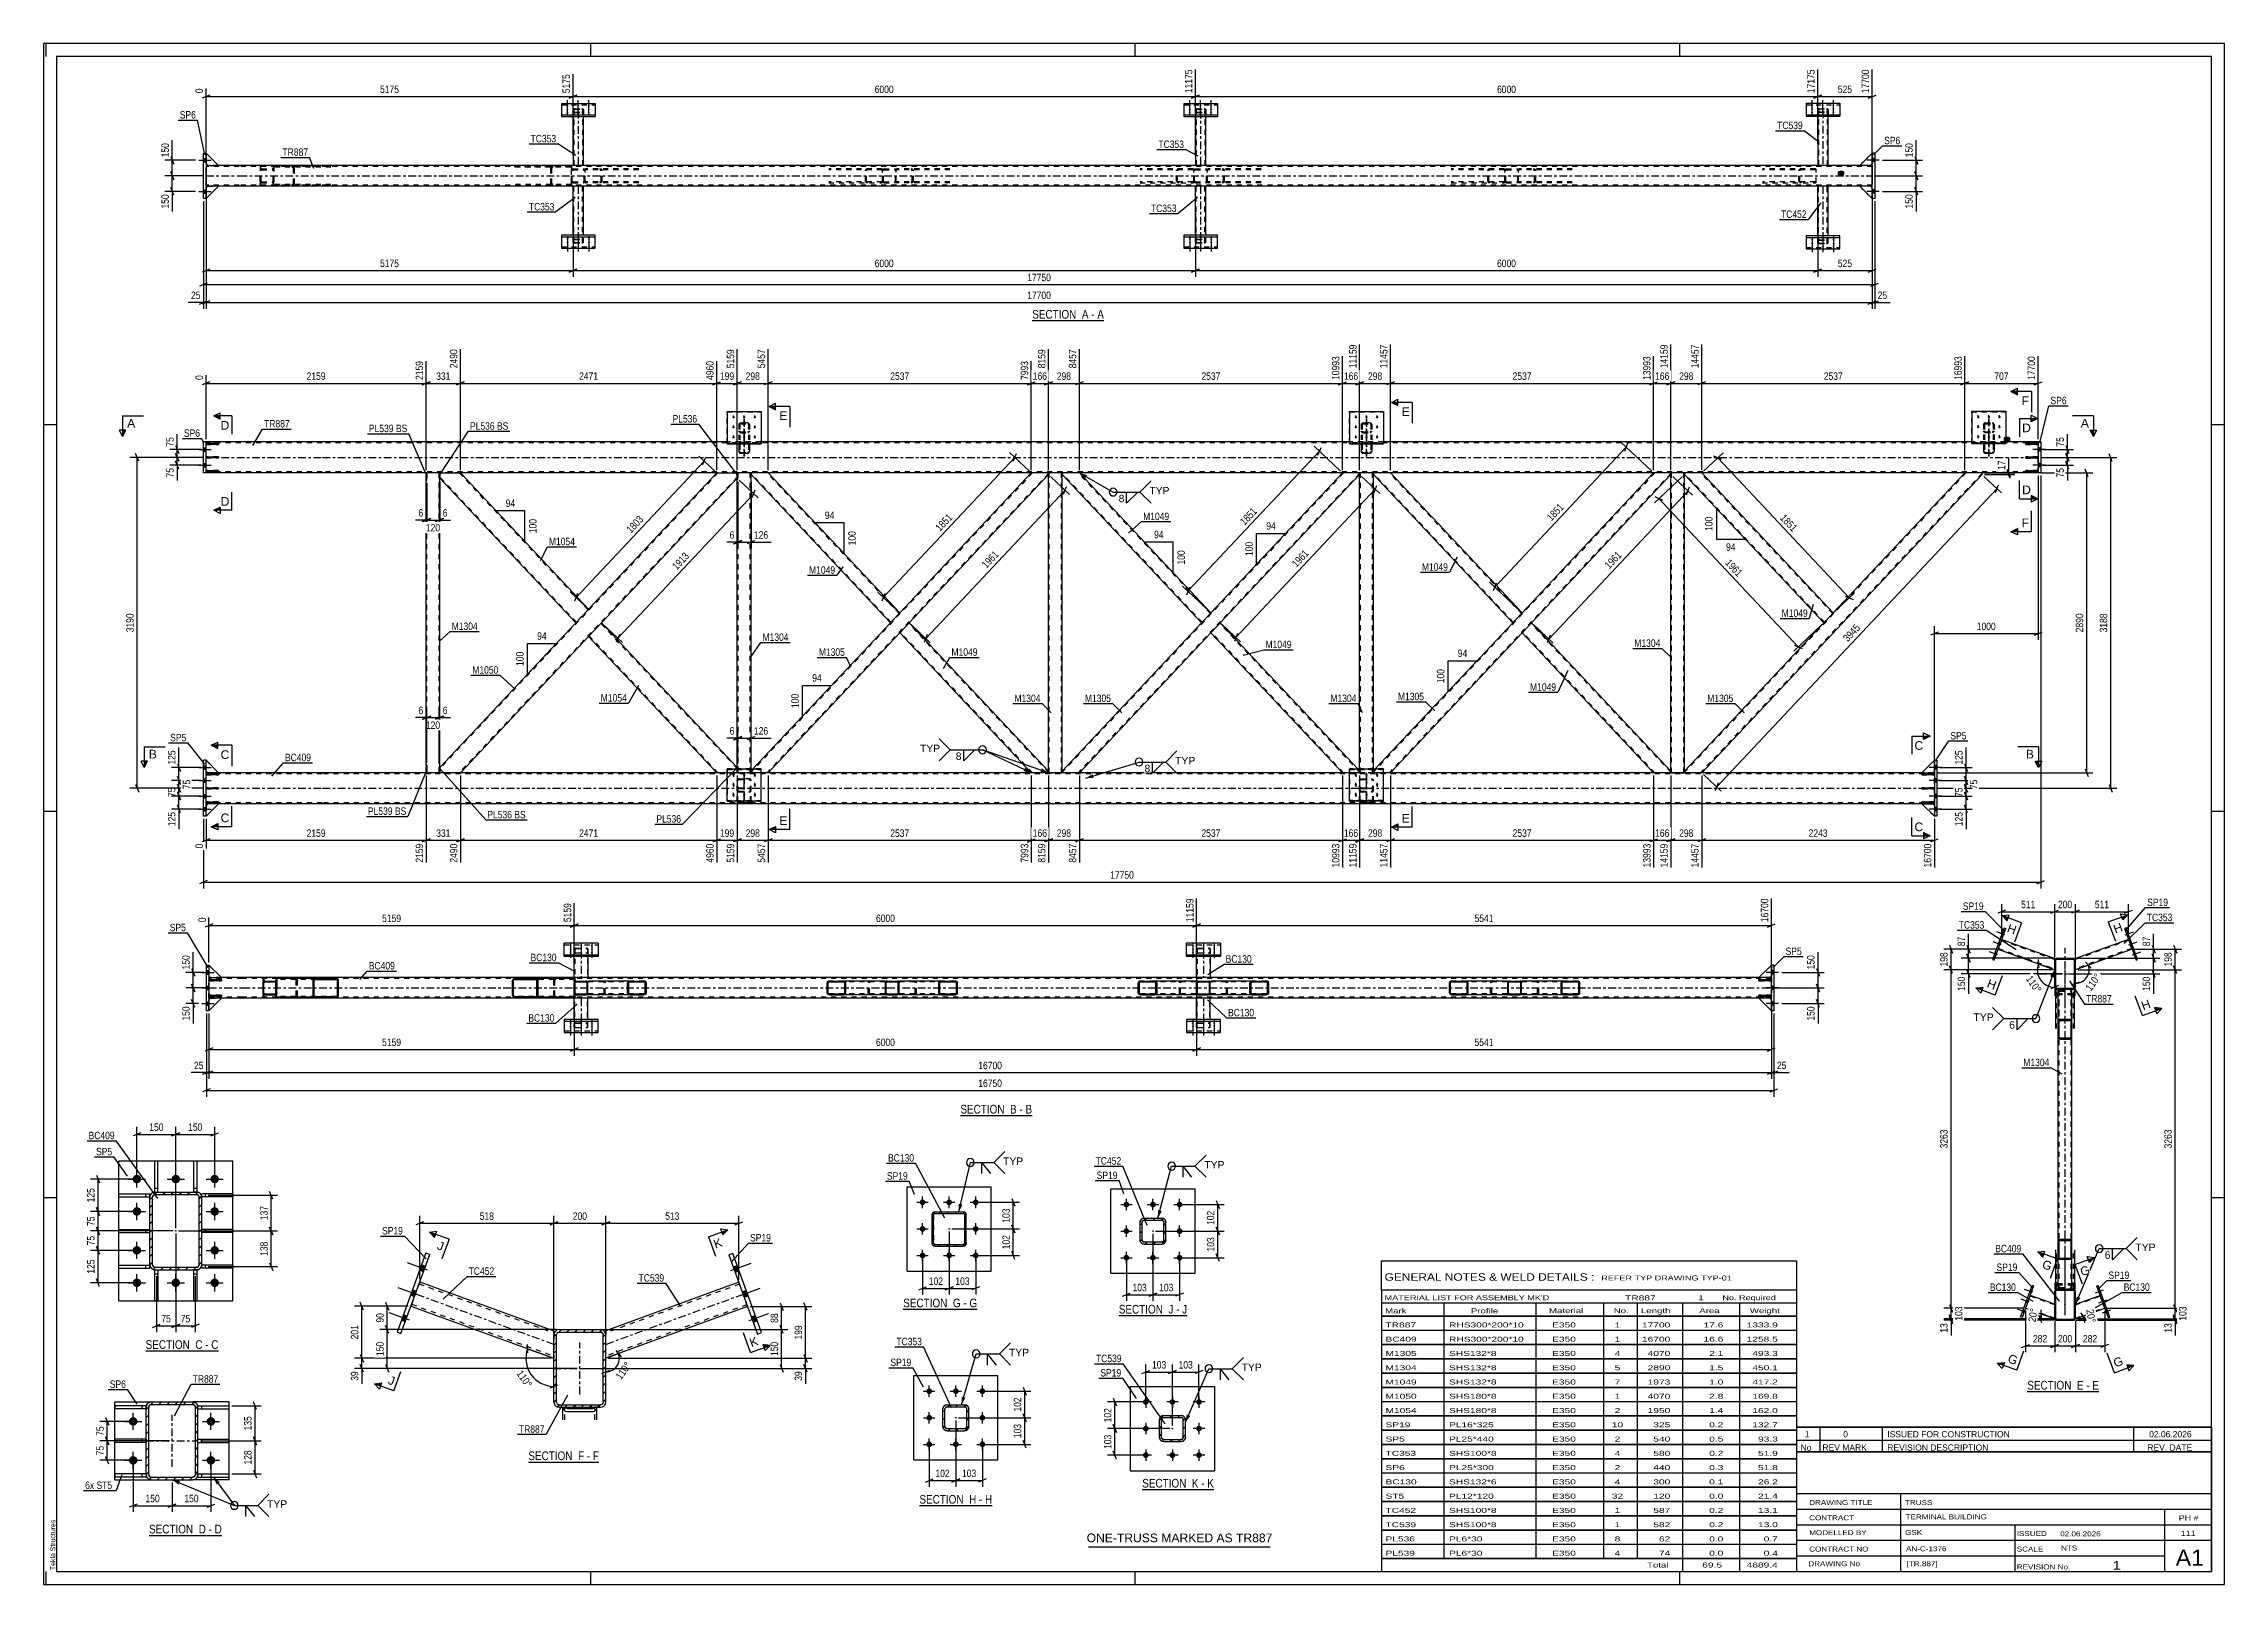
# Model space of a CAD drawing. Header units: millimetres. Extents: x -63 to 778, y -435 to 159.
import ezdxf

# ---------------------------------------------------------------- set-up
doc = ezdxf.new("R2010")
doc.units = ezdxf.units.MM
doc.linetypes.add('DXK_LINE_DOT2', pattern=[3.9198, 1.9599, -1.9599])
doc.linetypes.add('DXK_LINE_DOT3', pattern=[5.9187, 2.979, -0.9799, 0.9799, -0.9799])
doc.styles.add('Arial', font='ARIAL.TTF', dxfattribs={"height": 0.2})
doc.styles.add('Arial Narrow', font='ARIALN.TTF', dxfattribs={"height": 0.2})

# ---------------------------------------------------------------- blocks, each defined once
blk = doc.blocks.new('Unknown-570387995-18 - 3282')
at = {"color": 6, "linetype": 'Continuous'}
blk.add_line((124.31, -387.34), (151.52, -387.34), dxfattribs=at)
at = {"color": 0, "linetype": 'Continuous'}
blk.add_wipeout([(142.42, -386.59), (142.42, -383.09), (124.31, -383.09), (124.31, -386.59)], dxfattribs=at)
blk.add_wipeout([(145.81, -386.59), (145.81, -383.09), (143.47, -383.09), (143.47, -386.59)], dxfattribs=at)
at = {"color": 7, "linetype": 'Continuous', "style": 'Arial Narrow'}
blk.add_text('SECTION ', height=3.34, dxfattribs=at).set_placement((124.31, -386.59))
at = {"color": 0, "linetype": 'Continuous'}
blk.add_wipeout([(148.13, -386.59), (148.13, -383.09), (146.86, -383.09), (146.86, -386.59)], dxfattribs=at)
blk.add_wipeout([(151.52, -386.59), (151.52, -383.09), (149.18, -383.09), (149.18, -386.59)], dxfattribs=at)
at = {"color": 7, "linetype": 'Continuous', "style": 'Arial Narrow'}
for s, p in [('F', (143.47, -386.59)), ('-', (146.86, -386.59)), ('F', (149.18, -386.59))]:
    blk.add_text(s, height=3.34, dxfattribs=at).set_placement(p)
blk = doc.blocks.new('Unknown-570387995-1162')
at = {"color": 5, "linetype": 'Continuous'}
for p, q in [((778.37, 159.5), (-62.63, 159.5)), ((-62.63, 159.5), (-62.63, -434.5)), ((-61.63, 154.5), (-61.63, 159.5)), ((773.37, 154.5), (-57.63, 154.5)), ((-57.63, 154.5), (-57.63, -429.5)), ((148.37, 154.5), (148.37, 159.5)), ((358.37, 154.5), (358.37, 159.5)), ((568.37, 154.5), (568.37, 159.5)), ((773.37, -429.5), (773.37, 154.5)), ((778.37, -434.5), (778.37, 159.5)), ((-57.63, 12.5), (-62.63, 12.5)), ((778.37, 12.5), (773.37, 12.5)), ((-57.63, -136.5), (-62.63, -136.5)), ((778.37, -136.5), (773.37, -136.5)), ((-57.63, -285.5), (-62.63, -285.5)), ((778.37, -285.5), (773.37, -285.5)), ((-62.63, -434.5), (778.37, -434.5)), ((-61.63, -434.5), (-61.63, -429.5)), ((-57.63, -429.5), (773.37, -429.5)), ((148.37, -434.5), (148.37, -429.5)), ((358.37, -434.5), (358.37, -429.5)), ((568.37, -434.5), (568.37, -429.5))]:
    blk.add_line(p, q, dxfattribs=at)
at = {"color": 174, "linetype": 'Continuous', "style": 'Arial'}
blk.add_text('Tekla Structures', height=1.9102, rotation=90, dxfattribs=at).set_placement((-58.13, -429))
blk = doc.blocks.new('Unknown-570387995-12 - 4102')
at = {"color": 6, "linetype": 'Continuous'}
blk.add_line((318.62, 52.72), (346.27, 52.72), dxfattribs=at)
at = {"color": 0, "linetype": 'Continuous'}
blk.add_wipeout([(336.73, 53.47), (336.73, 56.97), (318.62, 56.97), (318.62, 53.47)], dxfattribs=at)
blk.add_wipeout([(340.33, 53.47), (340.33, 56.97), (337.78, 56.97), (337.78, 53.47)], dxfattribs=at)
at = {"color": 7, "linetype": 'Continuous', "style": 'Arial Narrow'}
blk.add_text('SECTION ', height=3.34, dxfattribs=at).set_placement((318.62, 53.47))
at = {"color": 0, "linetype": 'Continuous'}
blk.add_wipeout([(342.66, 53.47), (342.66, 56.97), (341.38, 56.97), (341.38, 53.47)], dxfattribs=at)
blk.add_wipeout([(346.27, 53.47), (346.27, 56.97), (343.71, 56.97), (343.71, 53.47)], dxfattribs=at)
at = {"color": 7, "linetype": 'Continuous', "style": 'Arial Narrow'}
for s, p in [('A', (337.78, 53.47)), ('-', (341.38, 53.47)), ('A', (343.71, 53.47))]:
    blk.add_text(s, height=3.34, dxfattribs=at).set_placement(p)
blk = doc.blocks.new('Unknown-570387995-13 - 4474')
at = {"color": 6, "linetype": 'Continuous'}
blk.add_line((290.92, -253.73), (318.56, -253.73), dxfattribs=at)
at = {"color": 0, "linetype": 'Continuous'}
blk.add_wipeout([(309.03, -252.98), (309.03, -249.48), (290.92, -249.48), (290.92, -252.98)], dxfattribs=at)
blk.add_wipeout([(312.63, -252.98), (312.63, -249.48), (310.08, -249.48), (310.08, -252.98)], dxfattribs=at)
at = {"color": 7, "linetype": 'Continuous', "style": 'Arial Narrow'}
blk.add_text('SECTION ', height=3.34, dxfattribs=at).set_placement((290.92, -252.98))
at = {"color": 0, "linetype": 'Continuous'}
blk.add_wipeout([(314.96, -252.98), (314.96, -249.48), (313.68, -249.48), (313.68, -252.98)], dxfattribs=at)
blk.add_wipeout([(318.56, -252.98), (318.56, -249.48), (316.01, -249.48), (316.01, -252.98)], dxfattribs=at)
at = {"color": 7, "linetype": 'Continuous', "style": 'Arial Narrow'}
for s, p in [('B', (310.08, -252.98)), ('-', (313.68, -252.98)), ('B', (316.01, -252.98))]:
    blk.add_text(s, height=3.34, dxfattribs=at).set_placement(p)
blk = doc.blocks.new('Unknown-570387995-14 - 3559')
at = {"color": 6, "linetype": 'Continuous'}
blk.add_line((-23.27, -344.48), (4.8, -344.48), dxfattribs=at)
at = {"color": 0, "linetype": 'Continuous'}
blk.add_wipeout([(-5.16, -343.73), (-5.16, -340.23), (-23.27, -340.23), (-23.27, -343.73)], dxfattribs=at)
blk.add_wipeout([(-1.34, -343.73), (-1.34, -340.23), (-4.11, -340.23), (-4.11, -343.73)], dxfattribs=at)
at = {"color": 7, "linetype": 'Continuous', "style": 'Arial Narrow'}
blk.add_text('SECTION ', height=3.34, dxfattribs=at).set_placement((-23.27, -343.73))
at = {"color": 0, "linetype": 'Continuous'}
blk.add_wipeout([(0.98, -343.73), (0.98, -340.23), (-0.29, -340.23), (-0.29, -343.73)], dxfattribs=at)
blk.add_wipeout([(4.8, -343.73), (4.8, -340.23), (2.03, -340.23), (2.03, -343.73)], dxfattribs=at)
at = {"color": 7, "linetype": 'Continuous', "style": 'Arial Narrow'}
for s, p in [('C', (-4.11, -343.73)), ('-', (-0.29, -343.73)), ('C', (2.03, -343.73))]:
    blk.add_text(s, height=3.34, dxfattribs=at).set_placement(p)
blk = doc.blocks.new('Unknown-570387995-15 - 13654')
at = {"color": 6, "linetype": 'Continuous'}
blk.add_line((702.36, -360.15), (730.01, -360.15), dxfattribs=at)
at = {"color": 0, "linetype": 'Continuous'}
blk.add_wipeout([(720.47, -359.4), (720.47, -355.9), (702.36, -355.9), (702.36, -359.4)], dxfattribs=at)
blk.add_wipeout([(724.08, -359.4), (724.08, -355.9), (721.52, -355.9), (721.52, -359.4)], dxfattribs=at)
at = {"color": 7, "linetype": 'Continuous', "style": 'Arial Narrow'}
blk.add_text('SECTION ', height=3.34, dxfattribs=at).set_placement((702.36, -359.4))
at = {"color": 0, "linetype": 'Continuous'}
blk.add_wipeout([(726.4, -359.4), (726.4, -355.9), (725.13, -355.9), (725.13, -359.4)], dxfattribs=at)
blk.add_wipeout([(730.01, -359.4), (730.01, -355.9), (727.45, -355.9), (727.45, -359.4)], dxfattribs=at)
at = {"color": 7, "linetype": 'Continuous', "style": 'Arial Narrow'}
for s, p in [('E', (721.52, -359.4)), ('-', (725.13, -359.4)), ('E', (727.45, -359.4))]:
    blk.add_text(s, height=3.34, dxfattribs=at).set_placement(p)
blk = doc.blocks.new('Unknown-570387995-16 - 15195')
at = {"color": 6, "linetype": 'Continuous'}
blk.add_line((268.88, -328.44), (297.38, -328.44), dxfattribs=at)
at = {"color": 0, "linetype": 'Continuous'}
blk.add_wipeout([(286.99, -327.69), (286.99, -324.19), (268.88, -324.19), (268.88, -327.69)], dxfattribs=at)
blk.add_wipeout([(291.02, -327.69), (291.02, -324.19), (288.04, -324.19), (288.04, -327.69)], dxfattribs=at)
at = {"color": 7, "linetype": 'Continuous', "style": 'Arial Narrow'}
blk.add_text('SECTION ', height=3.34, dxfattribs=at).set_placement((268.88, -327.69))
at = {"color": 0, "linetype": 'Continuous'}
blk.add_wipeout([(293.35, -327.69), (293.35, -324.19), (292.07, -324.19), (292.07, -327.69)], dxfattribs=at)
blk.add_wipeout([(297.38, -327.69), (297.38, -324.19), (294.4, -324.19), (294.4, -327.69)], dxfattribs=at)
at = {"color": 7, "linetype": 'Continuous', "style": 'Arial Narrow'}
for s, p in [('G', (288.04, -327.69)), ('-', (292.07, -327.69)), ('G', (294.4, -327.69))]:
    blk.add_text(s, height=3.34, dxfattribs=at).set_placement(p)
blk = doc.blocks.new('Unknown-570387995-17 - 4972')
at = {"color": 6, "linetype": 'Continuous'}
blk.add_line((-21.98, -415.61), (6.09, -415.61), dxfattribs=at)
at = {"color": 0, "linetype": 'Continuous'}
blk.add_wipeout([(-3.87, -414.86), (-3.87, -411.36), (-21.98, -411.36), (-21.98, -414.86)], dxfattribs=at)
blk.add_wipeout([(-0.05, -414.86), (-0.05, -411.36), (-2.82, -411.36), (-2.82, -414.86)], dxfattribs=at)
at = {"color": 7, "linetype": 'Continuous', "style": 'Arial Narrow'}
blk.add_text('SECTION ', height=3.34, dxfattribs=at).set_placement((-21.98, -414.86))
at = {"color": 0, "linetype": 'Continuous'}
blk.add_wipeout([(2.27, -414.86), (2.27, -411.36), (1, -411.36), (1, -414.86)], dxfattribs=at)
blk.add_wipeout([(6.09, -414.86), (6.09, -411.36), (3.32, -411.36), (3.32, -414.86)], dxfattribs=at)
at = {"color": 7, "linetype": 'Continuous', "style": 'Arial Narrow'}
for s, p in [('D', (-2.82, -414.86)), ('D', (3.32, -414.86)), ('-', (1, -414.86))]:
    blk.add_text(s, height=3.34, dxfattribs=at).set_placement(p)
blk = doc.blocks.new('Unknown-570387995-19 - 15396')
at = {"color": 6, "linetype": 'Continuous'}
blk.add_line((275.13, -404.13), (303.2, -404.13), dxfattribs=at)
at = {"color": 0, "linetype": 'Continuous'}
blk.add_wipeout([(293.24, -403.38), (293.24, -399.88), (275.13, -399.88), (275.13, -403.38)], dxfattribs=at)
blk.add_wipeout([(297.06, -403.38), (297.06, -399.88), (294.29, -399.88), (294.29, -403.38)], dxfattribs=at)
at = {"color": 7, "linetype": 'Continuous', "style": 'Arial Narrow'}
blk.add_text('SECTION ', height=3.34, dxfattribs=at).set_placement((275.13, -403.38))
at = {"color": 0, "linetype": 'Continuous'}
blk.add_wipeout([(299.38, -403.38), (299.38, -399.88), (298.11, -399.88), (298.11, -403.38)], dxfattribs=at)
blk.add_wipeout([(303.2, -403.38), (303.2, -399.88), (300.43, -399.88), (300.43, -403.38)], dxfattribs=at)
at = {"color": 7, "linetype": 'Continuous', "style": 'Arial Narrow'}
for s, p in [('H', (294.29, -403.38)), ('-', (298.11, -403.38)), ('H', (300.43, -403.38))]:
    blk.add_text(s, height=3.34, dxfattribs=at).set_placement(p)
blk = doc.blocks.new('Unknown-570387995-20 - 15592')
at = {"color": 6, "linetype": 'Continuous'}
blk.add_line((352, -330.85), (378.37, -330.85), dxfattribs=at)
at = {"color": 0, "linetype": 'Continuous'}
blk.add_wipeout([(370.11, -330.1), (370.11, -326.6), (352, -326.6), (352, -330.1)], dxfattribs=at)
blk.add_wipeout([(373.08, -330.1), (373.08, -326.6), (371.16, -326.6), (371.16, -330.1)], dxfattribs=at)
at = {"color": 7, "linetype": 'Continuous', "style": 'Arial Narrow'}
blk.add_text('SECTION ', height=3.34, dxfattribs=at).set_placement((352, -330.1))
at = {"color": 0, "linetype": 'Continuous'}
blk.add_wipeout([(375.4, -330.1), (375.4, -326.6), (374.13, -326.6), (374.13, -330.1)], dxfattribs=at)
blk.add_wipeout([(378.37, -330.1), (378.37, -326.6), (376.45, -326.6), (376.45, -330.1)], dxfattribs=at)
at = {"color": 7, "linetype": 'Continuous', "style": 'Arial Narrow'}
for s, p in [('J', (371.16, -330.1)), ('J', (376.45, -330.1)), ('-', (374.13, -330.1))]:
    blk.add_text(s, height=3.34, dxfattribs=at).set_placement(p)
blk = doc.blocks.new('Unknown-570387995-21 - 15715')
at = {"color": 6, "linetype": 'Continuous'}
blk.add_line((361.05, -397.93), (388.7, -397.93), dxfattribs=at)
at = {"color": 0, "linetype": 'Continuous'}
blk.add_wipeout([(379.16, -397.18), (379.16, -393.68), (361.05, -393.68), (361.05, -397.18)], dxfattribs=at)
blk.add_wipeout([(382.77, -397.18), (382.77, -393.68), (380.21, -393.68), (380.21, -397.18)], dxfattribs=at)
at = {"color": 7, "linetype": 'Continuous', "style": 'Arial Narrow'}
blk.add_text('SECTION ', height=3.34, dxfattribs=at).set_placement((361.05, -397.18))
at = {"color": 0, "linetype": 'Continuous'}
blk.add_wipeout([(385.09, -397.18), (385.09, -393.68), (383.82, -393.68), (383.82, -397.18)], dxfattribs=at)
blk.add_wipeout([(388.7, -397.18), (388.7, -393.68), (386.14, -393.68), (386.14, -397.18)], dxfattribs=at)
at = {"color": 7, "linetype": 'Continuous', "style": 'Arial Narrow'}
for s, p in [('K', (380.21, -397.18)), ('K', (386.14, -397.18)), ('-', (383.82, -397.18))]:
    blk.add_text(s, height=3.34, dxfattribs=at).set_placement(p)
blk = doc.blocks.new('Bolt-570387995-3312 - 3282')
at = {"linetype": 'Continuous'}
for points in [[(83.85, -313.97), (84.6, -311.9), (83.1, -311.35), (82.34, -313.42)], [(83.85, -313.97), (84.6, -311.9), (83.1, -311.35), (82.34, -313.42)], [(83.85, -313.97), (84.6, -311.9), (83.1, -311.35), (82.34, -313.42)], [(80.34, -323.6), (81.09, -321.53), (79.59, -320.98), (78.84, -323.05)], [(80.34, -323.6), (81.09, -321.53), (79.59, -320.98), (78.84, -323.05)], [(76.84, -333.23), (77.59, -331.16), (76.08, -330.62), (75.33, -332.68)], [(76.84, -333.23), (77.59, -331.16), (76.08, -330.62), (75.33, -332.68)], [(76.84, -333.23), (77.59, -331.16), (76.08, -330.62), (75.33, -332.68)]]:
    blk.add_hatch(color=1, dxfattribs=at).paths.add_polyline_path(points)
at = {"color": 1, "linetype": 'Continuous'}
for p, q in [((85.45, -313.38), (77.65, -310.54)), ((85.45, -313.38), (77.65, -310.54)), ((85.45, -313.38), (77.65, -310.54)), ((83.85, -313.97), (82.34, -313.42)), ((83.85, -313.97), (82.34, -313.42)), ((83.85, -313.97), (82.34, -313.42)), ((84.6, -311.9), (83.1, -311.35)), ((84.6, -311.9), (83.1, -311.35)), ((84.6, -311.9), (83.1, -311.35)), ((81.94, -323.01), (74.14, -320.17)), ((81.94, -323.01), (74.14, -320.17)), ((80.34, -323.6), (78.84, -323.05)), ((80.34, -323.6), (78.84, -323.05)), ((81.09, -321.53), (79.59, -320.98)), ((81.09, -321.53), (79.59, -320.98)), ((78.43, -332.64), (70.63, -329.8)), ((78.43, -332.64), (70.63, -329.8)), ((78.43, -332.64), (70.63, -329.8)), ((76.84, -333.23), (75.33, -332.68)), ((76.84, -333.23), (75.33, -332.68)), ((76.84, -333.23), (75.33, -332.68)), ((77.59, -331.16), (76.08, -330.62)), ((77.59, -331.16), (76.08, -330.62)), ((77.59, -331.16), (76.08, -330.62))]:
    blk.add_line(p, q, dxfattribs=at)
blk = doc.blocks.new('Bolt-570387995-3324 - 3282')
at = {"linetype": 'Continuous'}
for points in [[(203.29, -312.07), (204.04, -314.14), (205.55, -313.59), (204.79, -311.53)], [(203.29, -312.07), (204.04, -314.14), (205.55, -313.59), (204.79, -311.53)], [(203.29, -312.07), (204.04, -314.14), (205.55, -313.59), (204.79, -311.53)], [(206.8, -321.7), (207.55, -323.77), (209.05, -323.23), (208.3, -321.16)], [(206.8, -321.7), (207.55, -323.77), (209.05, -323.23), (208.3, -321.16)], [(210.3, -331.34), (211.05, -333.4), (212.56, -332.86), (211.8, -330.79)], [(210.3, -331.34), (211.05, -333.4), (212.56, -332.86), (211.8, -330.79)], [(210.3, -331.34), (211.05, -333.4), (212.56, -332.86), (211.8, -330.79)]]:
    blk.add_hatch(color=1, dxfattribs=at).paths.add_polyline_path(points)
at = {"color": 1, "linetype": 'Continuous'}
for p, q in [((202.44, -313.55), (210.24, -310.71)), ((202.44, -313.55), (210.24, -310.71)), ((202.44, -313.55), (210.24, -310.71)), ((203.29, -312.07), (204.79, -311.53)), ((203.29, -312.07), (204.79, -311.53)), ((203.29, -312.07), (204.79, -311.53)), ((204.04, -314.14), (205.55, -313.59)), ((204.04, -314.14), (205.55, -313.59)), ((204.04, -314.14), (205.55, -313.59)), ((205.95, -323.18), (213.75, -320.34)), ((205.95, -323.18), (213.75, -320.34)), ((206.8, -321.7), (208.3, -321.16)), ((206.8, -321.7), (208.3, -321.16)), ((207.55, -323.77), (209.05, -323.23)), ((207.55, -323.77), (209.05, -323.23)), ((209.46, -332.82), (217.26, -329.98)), ((209.46, -332.82), (217.26, -329.98)), ((209.46, -332.82), (217.26, -329.98)), ((210.3, -331.34), (211.8, -330.79)), ((210.3, -331.34), (211.8, -330.79)), ((210.3, -331.34), (211.8, -330.79)), ((211.05, -333.4), (212.56, -332.86)), ((211.05, -333.4), (212.56, -332.86)), ((211.05, -333.4), (212.56, -332.86))]:
    blk.add_line(p, q, dxfattribs=at)
blk = doc.blocks.new('Part-570387995-3300 - 3282')
at = {"linetype": 'Continuous'}
h = blk.add_hatch(dxfattribs=at)
h.set_pattern_fill('', scale=0.7, style=0, pattern_type=0)
h.set_pattern_definition([(45, (134.1826, -364.2387), (-1.57154, 1.57154), [])])
h.paths.add_polyline_path([(134.18, -338.24), (134.18, -364.24), (134.33, -365), (134.77, -365.65), (135.42, -366.09), (136.18, -366.24), (152.18, -366.24), (152.95, -366.09), (153.6, -365.65), (154.03, -365), (154.18, -364.24), (154.18, -338.24), (154.03, -337.47), (153.6, -336.82), (152.95, -336.39), (152.18, -336.24), (136.18, -336.24), (135.42, -336.39), (134.77, -336.82), (134.33, -337.47)])
h.paths.add_polyline_path([(135.48, -337.53), (135.8, -337.31), (136.18, -337.24), (152.18, -337.24), (152.57, -337.31), (152.89, -337.53), (153.11, -337.86), (153.18, -338.24), (153.18, -364.24), (153.11, -364.62), (152.89, -364.95), (152.57, -365.16), (152.18, -365.24), (136.18, -365.24), (135.8, -365.16), (135.48, -364.95), (135.26, -364.62), (135.18, -364.24), (135.18, -338.24), (135.26, -337.86)])
at = {"color": 2, "linetype": 'Continuous'}
for p, q in [((136.18, -336.24), (135.42, -336.39)), ((136.18, -336.24), (152.18, -336.24)), ((152.95, -336.39), (152.18, -336.24)), ((134.33, -337.47), (134.18, -338.24)), ((134.18, -364.24), (134.18, -338.24)), ((135.18, -338.24), (135.26, -337.86)), ((135.18, -364.24), (135.18, -338.24)), ((135.8, -337.31), (136.18, -337.24)), ((136.18, -337.24), (152.18, -337.24)), ((152.18, -337.24), (152.57, -337.31)), ((153.11, -337.86), (153.18, -338.24)), ((153.18, -364.24), (153.18, -338.24)), ((154.18, -338.24), (154.03, -337.47)), ((154.18, -364.24), (154.18, -338.24)), ((134.18, -364.24), (134.33, -365)), ((135.26, -364.62), (135.18, -364.24)), ((135.42, -366.09), (136.18, -366.24)), ((136.18, -365.24), (135.8, -365.16)), ((136.18, -365.24), (152.18, -365.24)), ((136.18, -366.24), (152.18, -366.24)), ((152.57, -365.16), (152.18, -365.24)), ((152.18, -366.24), (152.95, -366.09)), ((153.18, -364.24), (153.11, -364.62)), ((154.03, -365), (154.18, -364.24))]:
    blk.add_line(p, q, dxfattribs=at)
at = {"color": 7, "linetype": 'DXK_LINE_DOT3'}
for p, q in [((144.18, -361.24), (144.18, -341.24)), ((134.18, -351.24), (154.18, -351.24))]:
    blk.add_line(p, q, dxfattribs=at)
at = {"color": 2, "linetype": 'Continuous'}
for centre, radius, start, end in [((136.18, -338.24), 2, 112.5, 157.5), ((152.18, -338.24), 2, 22.5, 67.5), ((136.18, -338.24), 1, 112.5, 157.5), ((152.18, -338.24), 1, 22.5, 67.5), ((136.18, -364.24), 2, 202.5, 247.5), ((136.18, -364.24), 1, 202.5, 247.5), ((152.18, -364.24), 1, 292.5, 337.5), ((152.18, -364.24), 2, 292.5, 337.5)]:
    blk.add_arc(centre, radius, start, end, dxfattribs=at)
blk = doc.blocks.new('Part-570387995-3402 - 3282')
at = {"color": 2, "linetype": 'Continuous'}
for p, q in [((84.77, -306.75), (73.66, -337.29)), ((75.16, -337.84), (86.28, -307.3)), ((84.77, -306.75), (86.28, -307.3)), ((73.66, -337.29), (75.16, -337.84))]:
    blk.add_line(p, q, dxfattribs=at)
blk = doc.blocks.new('Part-570387995-3338 - 3282')
at = {"color": 2, "linetype": 'Continuous'}
for p, q in [((137.58, -371.02), (137.58, -366.24)), ((137.68, -366.24), (137.7, -366.45)), ((138.62, -366.38), (138.55, -366.24)), ((138.57, -367.71), (139.18, -367.89)), ((138.88, -366.63), (138.62, -366.38)), ((139.18, -366.72), (138.88, -366.63)), ((139.18, -366.72), (149.18, -366.72)), ((139.18, -367.89), (149.18, -367.89)), ((149.49, -366.63), (149.18, -366.72)), ((149.18, -367.89), (149.79, -367.71)), ((149.75, -366.38), (149.49, -366.63)), ((149.81, -366.24), (149.75, -366.38)), ((150.66, -366.45), (150.69, -366.24)), ((150.78, -371.02), (150.78, -366.24))]:
    blk.add_line(p, q, dxfattribs=at)
at = {"color": 7, "linetype": 'DXK_LINE_DOT2'}
for p, q in [((137.58, -366.24), (137.68, -366.24)), ((137.68, -366.24), (138.55, -366.24)), ((138.38, -371.02), (138.38, -366.24)), ((150.78, -366.24), (149.81, -366.24)), ((149.98, -371.02), (149.98, -366.24))]:
    blk.add_line(p, q, dxfattribs=at)
at = {"color": 2, "linetype": 'Continuous'}
for centre, start, end in [((139.77, -365.96), 193.29492, 235.53358), ((148.59, -365.96), 304.46642, 346.70508)]:
    blk.add_arc(centre, 2.13, start, end, dxfattribs=at)
blk = doc.blocks.new('Part-570387995-3353 - 3282')
at = {"color": 7, "linetype": 'DXK_LINE_DOT2'}
for p, q in [((82.43, -317.87), (79.01, -327.26)), ((82.15, -318.62), (134.18, -337.56)), ((79.28, -326.51), (134.18, -346.49)), ((134.18, -338.24), (134.18, -347.35))]:
    blk.add_line(p, q, dxfattribs=at)
at = {"color": 2, "linetype": 'Continuous'}
for p, q in [((82.43, -317.87), (134.18, -336.7)), ((79.01, -327.26), (134.18, -347.35)), ((134.18, -336.7), (134.18, -338.24))]:
    blk.add_line(p, q, dxfattribs=at)
at = {"color": 7, "linetype": 'DXK_LINE_DOT3'}
blk.add_line((134.18, -342.02), (80.72, -322.57), dxfattribs=at)
blk = doc.blocks.new('Part-570387995-3373 - 3282')
at = {"color": 2, "linetype": 'Continuous'}
for p, q in [((205.46, -318.04), (154.18, -336.7)), ((208.88, -327.44), (154.18, -347.35)), ((154.18, -336.7), (154.18, -338.24))]:
    blk.add_line(p, q, dxfattribs=at)
at = {"color": 7, "linetype": 'DXK_LINE_DOT2'}
for p, q in [((205.74, -318.79), (154.18, -337.56)), ((208.88, -327.44), (205.46, -318.04)), ((208.61, -326.69), (154.18, -346.49)), ((154.18, -336.7), (154.18, -337.2)), ((154.18, -347.35), (154.18, -338.24))]:
    blk.add_line(p, q, dxfattribs=at)
at = {"color": 7, "linetype": 'DXK_LINE_DOT3'}
blk.add_line((207.17, -322.74), (154.18, -342.02), dxfattribs=at)
blk = doc.blocks.new('Part-570387995-3397 - 3282')
at = {"color": 2, "linetype": 'Continuous'}
for p, q in [((203.12, -306.92), (201.61, -307.47)), ((201.61, -307.47), (212.73, -338.01)), ((214.23, -337.46), (203.12, -306.92)), ((212.73, -338.01), (214.23, -337.46))]:
    blk.add_line(p, q, dxfattribs=at)
blk = doc.blocks.new('Part-570387995-1569 - 1399')
at = {"color": 7, "linetype": 'DXK_LINE_DOT2'}
for p, q in [((445.54, 12.65), (445.59, 12.88)), ((445.54, 12.65), (445.54, 2.24)), ((445.59, 9.86), (445.54, 10.09)), ((445.59, 12.88), (445.73, 13.07)), ((445.73, 9.67), (445.59, 9.86)), ((445.73, 13.07), (445.93, 13.21)), ((445.93, 9.54), (445.73, 9.67)), ((445.88, 12.76), (445.86, 12.65)), ((445.86, 12.65), (445.86, 2.24)), ((445.86, 10.09), (445.88, 9.98)), ((445.95, 12.86), (445.88, 12.76)), ((445.88, 9.98), (445.95, 9.88)), ((445.93, 13.21), (446.18, 13.25)), ((446.18, 9.49), (445.93, 9.54)), ((446.06, 12.93), (445.95, 12.86)), ((445.95, 9.88), (446.06, 9.82)), ((446.18, 12.95), (446.06, 12.93)), ((446.06, 9.82), (446.18, 9.79)), ((448.9, 13.25), (446.18, 13.25)), ((446.18, 12.95), (448.9, 12.95)), ((446.18, 9.79), (448.9, 9.79)), ((446.18, 9.49), (448.9, 9.49)), ((448.9, 13.25), (449.14, 13.21)), ((449.02, 12.93), (448.9, 12.95)), ((448.9, 9.79), (449.02, 9.82)), ((449.14, 9.54), (448.9, 9.49)), ((449.13, 12.86), (449.02, 12.93)), ((449.02, 9.82), (449.13, 9.88)), ((449.19, 12.76), (449.13, 12.86)), ((449.13, 9.88), (449.19, 9.98)), ((449.14, 13.21), (449.35, 13.07)), ((449.35, 9.67), (449.14, 9.54)), ((449.22, 12.65), (449.19, 12.76)), ((449.19, 9.98), (449.22, 10.09)), ((449.22, 12.65), (449.22, 2.24)), ((449.35, 13.07), (449.49, 12.88)), ((449.49, 9.86), (449.35, 9.67)), ((449.49, 12.88), (449.54, 12.65)), ((449.54, 10.09), (449.49, 9.86)), ((449.54, 12.65), (449.54, 2.24)), ((445.59, 5.39), (445.54, 5.13)), ((445.54, 2.24), (445.59, 1.98)), ((445.86, 5.13), (445.88, 5.26)), ((445.88, 2.11), (445.86, 2.24)), ((446.18, 5.81), (445.93, 5.76)), ((445.93, 1.61), (446.18, 1.56)), ((446.06, 5.45), (446.18, 5.47)), ((446.18, 1.9), (446.06, 1.92)), ((446.18, 5.81), (448.9, 5.81)), ((446.18, 5.47), (448.9, 5.47)), ((446.18, 1.9), (448.9, 1.9)), ((446.18, 1.56), (448.9, 1.56)), ((449.13, 5.77), (448.9, 5.81)), ((448.9, 5.47), (449.02, 5.45)), ((449.02, 1.92), (448.9, 1.9)), ((448.9, 1.56), (449.14, 1.61)), ((449.14, 5.76), (449.13, 5.77)), ((449.19, 5.26), (449.22, 5.13)), ((449.22, 2.24), (449.19, 2.11)), ((449.54, 5.13), (449.49, 5.39)), ((449.49, 1.98), (449.54, 2.24))]:
    blk.add_line(p, q, dxfattribs=at)
at = {"color": 7, "linetype": 'DXK_LINE_DOT3'}
blk.add_line((447.54, 14.79), (447.54, 0.27), dxfattribs=at)
at = {"color": 7, "linetype": 'DXK_LINE_DOT2'}
for centre, radius, start, end in [((446.21, 5.16), 0.662, 114.31996, 159.24169), ((446.21, 2.21), 0.662, 200.75831, 245.68004), ((446.19, 5.15), 0.331, 114.31996, 159.24169), ((446.19, 2.23), 0.331, 200.75831, 245.68004), ((448.89, 5.15), 0.331, 20.75831, 65.68004), ((448.89, 2.23), 0.331, 294.31996, 339.24169), ((448.87, 5.16), 0.662, 20.75831, 65.68004), ((448.87, 2.21), 0.662, 294.31996, 339.24169)]:
    blk.add_arc(centre, radius, start, end, dxfattribs=at)
blk = doc.blocks.new('Bolt-570387995-1424 - 1399')
at = {"color": 1, "linetype": 'DXK_LINE_DOT2'}
for p, q in [((203.44, 15.05), (203.44, 16.18)), ((203.44, 11.19), (203.44, 12.33)), ((203.44, 7.34), (203.44, 8.48)), ((207.54, 15.05), (207.54, 16.18)), ((207.54, 7.34), (207.54, 8.48)), ((211.64, 15.05), (211.64, 16.18)), ((211.64, 11.19), (211.64, 12.33)), ((211.64, 7.34), (211.64, 8.48))]:
    blk.add_line(p, q, dxfattribs=at)
blk = doc.blocks.new('Part-570387995-1480 - 1399')
at = {"color": 2, "linetype": 'Continuous'}
for p, q in [((85.14, -6), (84.9, -6)), ((84.9, -6), (84.9, -8.98)), ((85.14, -8.98), (85.14, -6)), ((84.9, -8.98), (85.14, -8.98))]:
    blk.add_line(p, q, dxfattribs=at)
blk = doc.blocks.new('Part-570387995-1486 - 1399')
at = {"color": 7, "linetype": 'DXK_LINE_DOT2'}
for p, q in [((89.94, -6), (90.18, -6)), ((89.94, -6), (89.94, -8.46)), ((90.18, -6), (90.18, -8.46)), ((89.94, -8.46), (90.18, -8.46))]:
    blk.add_line(p, q, dxfattribs=at)
blk = doc.blocks.new('Bolt-570387995-1422 - 1399')
at = {"color": 1, "linetype": 'DXK_LINE_DOT2'}
for p, q in [((203.44, -122.01), (203.44, -123.14)), ((203.44, -125.86), (203.44, -127)), ((207.54, -122.01), (207.54, -123.14)), ((211.64, -122.01), (211.64, -123.14)), ((211.64, -125.86), (211.64, -127)), ((203.44, -129.71), (203.44, -130.85)), ((207.54, -129.71), (207.54, -130.85)), ((211.64, -129.71), (211.64, -130.85))]:
    blk.add_line(p, q, dxfattribs=at)
blk = doc.blocks.new('Part-570387995-1470 - 1399')
at = {"color": 2, "linetype": 'Continuous'}
for p, q in [((204.9, -119.14), (205.14, -119.14)), ((204.9, -120.15), (204.9, -119.14)), ((205.14, -119.14), (205.14, -120.15))]:
    blk.add_line(p, q, dxfattribs=at)
at = {"color": 7, "linetype": 'DXK_LINE_DOT2'}
for p, q in [((204.9, -121.6), (204.9, -120.15)), ((204.9, -121.6), (205.14, -121.6)), ((205.14, -121.6), (205.14, -120.15))]:
    blk.add_line(p, q, dxfattribs=at)
blk = doc.blocks.new('Part-570387995-1550 - 1399')
at = {"color": 7, "linetype": 'DXK_LINE_DOT2'}
for p, q in [((706.54, 5.41), (701.74, 5.41)), ((701.74, 5.41), (701.74, 4.93)), ((701.74, 4.93), (706.54, 4.93)), ((705.94, 4.93), (705.94, 5.41)), ((706.54, 4.93), (706.54, 5.41))]:
    blk.add_line(p, q, dxfattribs=at)
blk = doc.blocks.new('Part-570387995-1475 - 1399')
at = {"color": 7, "linetype": 'DXK_LINE_DOT2'}
for p, q in [((84.9, -6), (85.14, -6)), ((84.9, -6), (84.9, -8.98)), ((85.14, -6), (85.14, -8.98)), ((84.9, -8.98), (85.14, -8.98))]:
    blk.add_line(p, q, dxfattribs=at)
blk = doc.blocks.new('Part-570387995-1485 - 1399')
at = {"color": 2, "linetype": 'Continuous'}
for p, q in [((90.18, -6), (89.94, -6)), ((89.94, -6), (89.94, -8.46)), ((90.18, -8.46), (90.18, -6)), ((89.94, -8.46), (90.18, -8.46))]:
    blk.add_line(p, q, dxfattribs=at)
blk = doc.blocks.new('Bolt-570387995-1423 - 1399')
at = {"color": 1, "linetype": 'DXK_LINE_DOT2'}
for p, q in [((443.44, -122.01), (443.44, -123.14)), ((443.44, -125.86), (443.44, -127)), ((447.54, -122.01), (447.54, -123.14)), ((451.64, -122.01), (451.64, -123.14)), ((451.64, -125.86), (451.64, -127)), ((443.44, -129.71), (443.44, -130.85)), ((447.54, -129.71), (447.54, -130.85)), ((451.64, -129.71), (451.64, -130.85))]:
    blk.add_line(p, q, dxfattribs=at)
blk = doc.blocks.new('Bolt-570387995-1425 - 1399')
at = {"linetype": 'Continuous'}
for points in [[(203.44, 15.03), (203.35, 15.04), (203.26, 15.07), (203.18, 15.11), (203.11, 15.17), (203.06, 15.24), (203.02, 15.32), (203, 15.4), (203, 15.49), (203.02, 15.57), (203.06, 15.65), (203.11, 15.72), (203.18, 15.78), (203.26, 15.82), (203.35, 15.85), (203.44, 15.86), (203.53, 15.85), (203.62, 15.82), (203.7, 15.78), (203.77, 15.72), (203.82, 15.65), (203.86, 15.57), (203.88, 15.49), (203.88, 15.4), (203.86, 15.32), (203.82, 15.24), (203.77, 15.17), (203.7, 15.11), (203.62, 15.07), (203.53, 15.04)], [(203.44, 11.18), (203.35, 11.19), (203.26, 11.21), (203.18, 11.26), (203.11, 11.31), (203.06, 11.38), (203.02, 11.46), (203, 11.55), (203, 11.63), (203.02, 11.72), (203.06, 11.8), (203.11, 11.87), (203.18, 11.93), (203.26, 11.97), (203.35, 11.99), (203.44, 12), (203.53, 11.99), (203.62, 11.97), (203.7, 11.93), (203.77, 11.87), (203.82, 11.8), (203.86, 11.72), (203.88, 11.63), (203.88, 11.55), (203.86, 11.46), (203.82, 11.38), (203.77, 11.31), (203.7, 11.26), (203.62, 11.21), (203.53, 11.19)], [(207.54, 15.03), (207.45, 15.04), (207.36, 15.07), (207.28, 15.11), (207.21, 15.17), (207.16, 15.24), (207.12, 15.32), (207.1, 15.4), (207.1, 15.49), (207.12, 15.57), (207.16, 15.65), (207.21, 15.72), (207.28, 15.78), (207.36, 15.82), (207.45, 15.85), (207.54, 15.86), (207.63, 15.85), (207.72, 15.82), (207.8, 15.78), (207.87, 15.72), (207.92, 15.65), (207.96, 15.57), (207.98, 15.49), (207.98, 15.4), (207.96, 15.32), (207.92, 15.24), (207.87, 15.17), (207.8, 15.11), (207.72, 15.07), (207.63, 15.04)], [(211.64, 15.03), (211.55, 15.04), (211.46, 15.07), (211.38, 15.11), (211.31, 15.17), (211.26, 15.24), (211.22, 15.32), (211.2, 15.4), (211.2, 15.49), (211.22, 15.57), (211.26, 15.65), (211.31, 15.72), (211.38, 15.78), (211.46, 15.82), (211.55, 15.85), (211.64, 15.86), (211.73, 15.85), (211.82, 15.82), (211.9, 15.78), (211.97, 15.72), (212.02, 15.65), (212.06, 15.57), (212.08, 15.49), (212.08, 15.4), (212.06, 15.32), (212.02, 15.24), (211.97, 15.17), (211.9, 15.11), (211.82, 15.07), (211.73, 15.04)], [(211.64, 11.18), (211.55, 11.19), (211.46, 11.21), (211.38, 11.26), (211.31, 11.31), (211.26, 11.38), (211.22, 11.46), (211.2, 11.55), (211.2, 11.63), (211.22, 11.72), (211.26, 11.8), (211.31, 11.87), (211.38, 11.93), (211.46, 11.97), (211.55, 11.99), (211.64, 12), (211.73, 11.99), (211.82, 11.97), (211.9, 11.93), (211.97, 11.87), (212.02, 11.8), (212.06, 11.72), (212.08, 11.63), (212.08, 11.55), (212.06, 11.46), (212.02, 11.38), (211.97, 11.31), (211.9, 11.26), (211.82, 11.21), (211.73, 11.19)], [(203.44, 7.32), (203.35, 7.33), (203.26, 7.36), (203.18, 7.4), (203.11, 7.46), (203.06, 7.53), (203.02, 7.61), (203, 7.69), (203, 7.78), (203.02, 7.87), (203.06, 7.94), (203.11, 8.01), (203.18, 8.07), (203.26, 8.12), (203.35, 8.14), (203.44, 8.15), (203.53, 8.14), (203.62, 8.12), (203.7, 8.07), (203.77, 8.01), (203.82, 7.94), (203.86, 7.87), (203.88, 7.78), (203.88, 7.69), (203.86, 7.61), (203.82, 7.53), (203.77, 7.46), (203.7, 7.4), (203.62, 7.36), (203.53, 7.33)], [(207.54, 7.32), (207.45, 7.33), (207.36, 7.36), (207.28, 7.4), (207.21, 7.46), (207.16, 7.53), (207.12, 7.61), (207.1, 7.69), (207.1, 7.78), (207.12, 7.87), (207.16, 7.94), (207.21, 8.01), (207.28, 8.07), (207.36, 8.12), (207.45, 8.14), (207.54, 8.15), (207.63, 8.14), (207.72, 8.12), (207.8, 8.07), (207.87, 8.01), (207.92, 7.94), (207.96, 7.87), (207.98, 7.78), (207.98, 7.69), (207.96, 7.61), (207.92, 7.53), (207.87, 7.46), (207.8, 7.4), (207.72, 7.36), (207.63, 7.33)], [(211.64, 7.32), (211.55, 7.33), (211.46, 7.36), (211.38, 7.4), (211.31, 7.46), (211.26, 7.53), (211.22, 7.61), (211.2, 7.69), (211.2, 7.78), (211.22, 7.87), (211.26, 7.94), (211.31, 8.01), (211.38, 8.07), (211.46, 8.12), (211.55, 8.14), (211.64, 8.15), (211.73, 8.14), (211.82, 8.12), (211.9, 8.07), (211.97, 8.01), (212.02, 7.94), (212.06, 7.87), (212.08, 7.78), (212.08, 7.69), (212.06, 7.61), (212.02, 7.53), (211.97, 7.46), (211.9, 7.4), (211.82, 7.36), (211.73, 7.33)]]:
    blk.add_hatch(color=1, dxfattribs=at).paths.add_polyline_path(points)
at = {"color": 1, "linetype": 'Continuous'}
for p, q in [((203.44, 15.05), (203.44, 16.18)), ((203.44, 11.19), (203.44, 12.33)), ((203.44, 7.34), (203.44, 8.48)), ((207.54, 15.05), (207.54, 16.18)), ((207.54, 7.34), (207.54, 8.48)), ((211.64, 15.05), (211.64, 16.18)), ((211.64, 11.19), (211.64, 12.33)), ((211.64, 7.34), (211.64, 8.48))]:
    blk.add_line(p, q, dxfattribs=at)
blk = doc.blocks.new('Bolt-570387995-1426 - 1399')
at = {"color": 1, "linetype": 'DXK_LINE_DOT2'}
for p, q in [((443.44, 15.05), (443.44, 16.18)), ((443.44, 11.19), (443.44, 12.33)), ((443.44, 7.34), (443.44, 8.48)), ((447.54, 15.05), (447.54, 16.18)), ((447.54, 7.34), (447.54, 8.48)), ((451.64, 15.05), (451.64, 16.18)), ((451.64, 11.19), (451.64, 12.33)), ((451.64, 7.34), (451.64, 8.48))]:
    blk.add_line(p, q, dxfattribs=at)
blk = doc.blocks.new('Part-570387995-1566 - 1399')
at = {"color": 7, "linetype": 'DXK_LINE_DOT2'}
for p, q in [((661.74, -133.6), (665.94, -133.6)), ((666.54, -138.4), (661.74, -133.6)), ((665.94, -133.6), (666.54, -134.2)), ((666.54, -134.2), (666.54, -138.4))]:
    blk.add_line(p, q, dxfattribs=at)
blk = doc.blocks.new('Part-570387995-1491 - 1399')
at = {"color": 7, "linetype": 'DXK_LINE_DOT2'}
for p, q in [((84.9, -121.6), (84.9, -118.62)), ((85.14, -118.62), (84.9, -118.62)), ((85.14, -121.6), (84.9, -121.6)), ((85.14, -121.6), (85.14, -118.62))]:
    blk.add_line(p, q, dxfattribs=at)
blk = doc.blocks.new('Bolt-570387995-1427 - 1399')
at = {"linetype": 'Continuous'}
for points in [[(203.44, -122.82), (203.35, -122.81), (203.26, -122.78), (203.18, -122.74), (203.11, -122.68), (203.06, -122.61), (203.02, -122.53), (203, -122.45), (203, -122.36), (203.02, -122.28), (203.06, -122.2), (203.11, -122.13), (203.18, -122.07), (203.26, -122.03), (203.35, -122), (203.44, -121.99), (203.53, -122), (203.62, -122.03), (203.7, -122.07), (203.77, -122.13), (203.82, -122.2), (203.86, -122.28), (203.88, -122.36), (203.88, -122.45), (203.86, -122.53), (203.82, -122.61), (203.77, -122.68), (203.7, -122.74), (203.62, -122.78), (203.53, -122.81)], [(203.44, -126.67), (203.35, -126.66), (203.26, -126.64), (203.18, -126.59), (203.11, -126.53), (203.06, -126.46), (203.02, -126.39), (203, -126.3), (203, -126.21), (203.02, -126.13), (203.06, -126.05), (203.11, -125.98), (203.18, -125.92), (203.26, -125.88), (203.35, -125.85), (203.44, -125.84), (203.53, -125.85), (203.62, -125.88), (203.7, -125.92), (203.77, -125.98), (203.82, -126.05), (203.86, -126.13), (203.88, -126.21), (203.88, -126.3), (203.86, -126.39), (203.82, -126.46), (203.77, -126.53), (203.7, -126.59), (203.62, -126.64), (203.53, -126.66)], [(207.54, -122.82), (207.45, -122.81), (207.36, -122.78), (207.28, -122.74), (207.21, -122.68), (207.16, -122.61), (207.12, -122.53), (207.1, -122.45), (207.1, -122.36), (207.12, -122.28), (207.16, -122.2), (207.21, -122.13), (207.28, -122.07), (207.36, -122.03), (207.45, -122), (207.54, -121.99), (207.63, -122), (207.72, -122.03), (207.8, -122.07), (207.87, -122.13), (207.92, -122.2), (207.96, -122.28), (207.98, -122.36), (207.98, -122.45), (207.96, -122.53), (207.92, -122.61), (207.87, -122.68), (207.8, -122.74), (207.72, -122.78), (207.63, -122.81)], [(211.64, -122.82), (211.55, -122.81), (211.46, -122.78), (211.38, -122.74), (211.31, -122.68), (211.26, -122.61), (211.22, -122.53), (211.2, -122.45), (211.2, -122.36), (211.22, -122.28), (211.26, -122.2), (211.31, -122.13), (211.38, -122.07), (211.46, -122.03), (211.55, -122), (211.64, -121.99), (211.73, -122), (211.82, -122.03), (211.9, -122.07), (211.97, -122.13), (212.02, -122.2), (212.06, -122.28), (212.08, -122.36), (212.08, -122.45), (212.06, -122.53), (212.02, -122.61), (211.97, -122.68), (211.9, -122.74), (211.82, -122.78), (211.73, -122.81)], [(211.64, -126.67), (211.55, -126.66), (211.46, -126.64), (211.38, -126.59), (211.31, -126.53), (211.26, -126.46), (211.22, -126.39), (211.2, -126.3), (211.2, -126.21), (211.22, -126.13), (211.26, -126.05), (211.31, -125.98), (211.38, -125.92), (211.46, -125.88), (211.55, -125.85), (211.64, -125.84), (211.73, -125.85), (211.82, -125.88), (211.9, -125.92), (211.97, -125.98), (212.02, -126.05), (212.06, -126.13), (212.08, -126.21), (212.08, -126.3), (212.06, -126.39), (212.02, -126.46), (211.97, -126.53), (211.9, -126.59), (211.82, -126.64), (211.73, -126.66)], [(203.44, -130.52), (203.35, -130.52), (203.26, -130.49), (203.18, -130.45), (203.11, -130.39), (203.06, -130.32), (203.02, -130.24), (203, -130.15), (203, -130.07), (203.02, -129.98), (203.06, -129.9), (203.11, -129.83), (203.18, -129.78), (203.26, -129.73), (203.35, -129.71), (203.44, -129.7), (203.53, -129.71), (203.62, -129.73), (203.7, -129.78), (203.77, -129.83), (203.82, -129.9), (203.86, -129.98), (203.88, -130.07), (203.88, -130.15), (203.86, -130.24), (203.82, -130.32), (203.77, -130.39), (203.7, -130.45), (203.62, -130.49), (203.53, -130.52)], [(207.54, -130.52), (207.45, -130.52), (207.36, -130.49), (207.28, -130.45), (207.21, -130.39), (207.16, -130.32), (207.12, -130.24), (207.1, -130.15), (207.1, -130.07), (207.12, -129.98), (207.16, -129.9), (207.21, -129.83), (207.28, -129.78), (207.36, -129.73), (207.45, -129.71), (207.54, -129.7), (207.63, -129.71), (207.72, -129.73), (207.8, -129.78), (207.87, -129.83), (207.92, -129.9), (207.96, -129.98), (207.98, -130.07), (207.98, -130.15), (207.96, -130.24), (207.92, -130.32), (207.87, -130.39), (207.8, -130.45), (207.72, -130.49), (207.63, -130.52)], [(211.64, -130.52), (211.55, -130.52), (211.46, -130.49), (211.38, -130.45), (211.31, -130.39), (211.26, -130.32), (211.22, -130.24), (211.2, -130.15), (211.2, -130.07), (211.22, -129.98), (211.26, -129.9), (211.31, -129.83), (211.38, -129.78), (211.46, -129.73), (211.55, -129.71), (211.64, -129.7), (211.73, -129.71), (211.82, -129.73), (211.9, -129.78), (211.97, -129.83), (212.02, -129.9), (212.06, -129.98), (212.08, -130.07), (212.08, -130.15), (212.06, -130.24), (212.02, -130.32), (211.97, -130.39), (211.9, -130.45), (211.82, -130.49), (211.73, -130.52)]]:
    blk.add_hatch(color=1, dxfattribs=at).paths.add_polyline_path(points)
at = {"color": 1, "linetype": 'Continuous'}
for p, q in [((203.44, -122.8), (203.44, -121.67)), ((203.44, -126.65), (203.44, -125.52)), ((207.54, -122.8), (207.54, -121.67)), ((211.64, -122.8), (211.64, -121.67)), ((211.64, -126.65), (211.64, -125.52)), ((203.44, -130.51), (203.44, -129.37)), ((207.54, -130.51), (207.54, -129.37)), ((211.64, -130.51), (211.64, -129.37))]:
    blk.add_line(p, q, dxfattribs=at)
blk = doc.blocks.new('Bolt-570387995-1428 - 1399')
at = {"linetype": 'Continuous'}
for points in [[(443.44, -122.82), (443.35, -122.81), (443.26, -122.78), (443.18, -122.74), (443.11, -122.68), (443.06, -122.61), (443.02, -122.53), (443, -122.45), (443, -122.36), (443.02, -122.28), (443.06, -122.2), (443.11, -122.13), (443.18, -122.07), (443.26, -122.03), (443.35, -122), (443.44, -121.99), (443.53, -122), (443.62, -122.03), (443.7, -122.07), (443.77, -122.13), (443.82, -122.2), (443.86, -122.28), (443.88, -122.36), (443.88, -122.45), (443.86, -122.53), (443.82, -122.61), (443.77, -122.68), (443.7, -122.74), (443.62, -122.78), (443.53, -122.81)], [(443.44, -126.67), (443.35, -126.66), (443.26, -126.63), (443.18, -126.59), (443.11, -126.53), (443.06, -126.46), (443.02, -126.38), (443, -126.3), (443, -126.21), (443.02, -126.13), (443.06, -126.05), (443.11, -125.98), (443.18, -125.92), (443.26, -125.88), (443.35, -125.85), (443.44, -125.84), (443.53, -125.85), (443.62, -125.88), (443.7, -125.92), (443.77, -125.98), (443.82, -126.05), (443.86, -126.13), (443.88, -126.21), (443.88, -126.3), (443.86, -126.38), (443.82, -126.46), (443.77, -126.53), (443.7, -126.59), (443.62, -126.63), (443.53, -126.66)], [(447.54, -122.82), (447.45, -122.81), (447.36, -122.78), (447.28, -122.74), (447.21, -122.68), (447.16, -122.61), (447.12, -122.53), (447.1, -122.45), (447.1, -122.36), (447.12, -122.28), (447.16, -122.2), (447.21, -122.13), (447.28, -122.07), (447.36, -122.03), (447.45, -122), (447.54, -121.99), (447.63, -122), (447.72, -122.03), (447.8, -122.07), (447.87, -122.13), (447.92, -122.2), (447.96, -122.28), (447.98, -122.36), (447.98, -122.45), (447.96, -122.53), (447.92, -122.61), (447.87, -122.68), (447.8, -122.74), (447.72, -122.78), (447.63, -122.81)], [(451.64, -122.82), (451.55, -122.81), (451.46, -122.78), (451.38, -122.74), (451.31, -122.68), (451.26, -122.61), (451.22, -122.53), (451.2, -122.45), (451.2, -122.36), (451.22, -122.28), (451.26, -122.2), (451.31, -122.13), (451.38, -122.07), (451.46, -122.03), (451.55, -122), (451.64, -121.99), (451.73, -122), (451.82, -122.03), (451.9, -122.07), (451.97, -122.13), (452.02, -122.2), (452.06, -122.28), (452.08, -122.36), (452.08, -122.45), (452.06, -122.53), (452.02, -122.61), (451.97, -122.68), (451.9, -122.74), (451.82, -122.78), (451.73, -122.81)], [(451.64, -126.67), (451.55, -126.66), (451.46, -126.63), (451.38, -126.59), (451.31, -126.53), (451.26, -126.46), (451.22, -126.38), (451.2, -126.3), (451.2, -126.21), (451.22, -126.13), (451.26, -126.05), (451.31, -125.98), (451.38, -125.92), (451.46, -125.88), (451.55, -125.85), (451.64, -125.84), (451.73, -125.85), (451.82, -125.88), (451.9, -125.92), (451.97, -125.98), (452.02, -126.05), (452.06, -126.13), (452.08, -126.21), (452.08, -126.3), (452.06, -126.38), (452.02, -126.46), (451.97, -126.53), (451.9, -126.59), (451.82, -126.63), (451.73, -126.66)], [(443.44, -130.52), (443.35, -130.51), (443.26, -130.49), (443.18, -130.44), (443.11, -130.39), (443.06, -130.32), (443.02, -130.24), (443, -130.15), (443, -130.07), (443.02, -129.98), (443.06, -129.9), (443.11, -129.83), (443.18, -129.78), (443.26, -129.73), (443.35, -129.71), (443.44, -129.7), (443.53, -129.71), (443.62, -129.73), (443.7, -129.78), (443.77, -129.83), (443.82, -129.9), (443.86, -129.98), (443.88, -130.07), (443.88, -130.15), (443.86, -130.24), (443.82, -130.32), (443.77, -130.39), (443.7, -130.44), (443.62, -130.49), (443.53, -130.51)], [(447.54, -130.52), (447.45, -130.51), (447.36, -130.49), (447.28, -130.44), (447.21, -130.39), (447.16, -130.32), (447.12, -130.24), (447.1, -130.15), (447.1, -130.07), (447.12, -129.98), (447.16, -129.9), (447.21, -129.83), (447.28, -129.78), (447.36, -129.73), (447.45, -129.71), (447.54, -129.7), (447.63, -129.71), (447.72, -129.73), (447.8, -129.78), (447.87, -129.83), (447.92, -129.9), (447.96, -129.98), (447.98, -130.07), (447.98, -130.15), (447.96, -130.24), (447.92, -130.32), (447.87, -130.39), (447.8, -130.44), (447.72, -130.49), (447.63, -130.51)], [(451.64, -130.52), (451.55, -130.51), (451.46, -130.49), (451.38, -130.44), (451.31, -130.39), (451.26, -130.32), (451.22, -130.24), (451.2, -130.15), (451.2, -130.07), (451.22, -129.98), (451.26, -129.9), (451.31, -129.83), (451.38, -129.78), (451.46, -129.73), (451.55, -129.71), (451.64, -129.7), (451.73, -129.71), (451.82, -129.73), (451.9, -129.78), (451.97, -129.83), (452.02, -129.9), (452.06, -129.98), (452.08, -130.07), (452.08, -130.15), (452.06, -130.24), (452.02, -130.32), (451.97, -130.39), (451.9, -130.44), (451.82, -130.49), (451.73, -130.51)]]:
    blk.add_hatch(color=1, dxfattribs=at).paths.add_polyline_path(points)
at = {"color": 1, "linetype": 'Continuous'}
for p, q in [((443.44, -122.8), (443.44, -121.67)), ((443.44, -126.65), (443.44, -125.52)), ((447.54, -122.8), (447.54, -121.67)), ((451.64, -122.8), (451.64, -121.67)), ((451.64, -126.65), (451.64, -125.52)), ((443.44, -130.51), (443.44, -129.37)), ((447.54, -130.51), (447.54, -129.37)), ((451.64, -130.51), (451.64, -129.37))]:
    blk.add_line(p, q, dxfattribs=at)
blk = doc.blocks.new('Bolt-570387995-1429 - 1399')
at = {"linetype": 'Continuous'}
for points in [[(443.44, 15.03), (443.35, 15.04), (443.26, 15.07), (443.18, 15.11), (443.11, 15.17), (443.06, 15.24), (443.02, 15.32), (443, 15.4), (443, 15.49), (443.02, 15.57), (443.06, 15.65), (443.11, 15.72), (443.18, 15.78), (443.26, 15.82), (443.35, 15.85), (443.44, 15.86), (443.53, 15.85), (443.62, 15.82), (443.7, 15.78), (443.77, 15.72), (443.82, 15.65), (443.86, 15.57), (443.88, 15.49), (443.88, 15.4), (443.86, 15.32), (443.82, 15.24), (443.77, 15.17), (443.7, 15.11), (443.62, 15.07), (443.53, 15.04)], [(443.44, 11.18), (443.35, 11.19), (443.26, 11.21), (443.18, 11.26), (443.11, 11.31), (443.06, 11.38), (443.02, 11.46), (443, 11.55), (443, 11.63), (443.02, 11.72), (443.06, 11.8), (443.11, 11.87), (443.18, 11.92), (443.26, 11.97), (443.35, 11.99), (443.44, 12), (443.53, 11.99), (443.62, 11.97), (443.7, 11.92), (443.77, 11.87), (443.82, 11.8), (443.86, 11.72), (443.88, 11.63), (443.88, 11.55), (443.86, 11.46), (443.82, 11.38), (443.77, 11.31), (443.7, 11.26), (443.62, 11.21), (443.53, 11.19)], [(447.54, 15.03), (447.45, 15.04), (447.36, 15.07), (447.28, 15.11), (447.21, 15.17), (447.16, 15.24), (447.12, 15.32), (447.1, 15.4), (447.1, 15.49), (447.12, 15.57), (447.16, 15.65), (447.21, 15.72), (447.28, 15.78), (447.36, 15.82), (447.45, 15.85), (447.54, 15.86), (447.63, 15.85), (447.72, 15.82), (447.8, 15.78), (447.87, 15.72), (447.92, 15.65), (447.96, 15.57), (447.98, 15.49), (447.98, 15.4), (447.96, 15.32), (447.92, 15.24), (447.87, 15.17), (447.8, 15.11), (447.72, 15.07), (447.63, 15.04)], [(451.64, 15.03), (451.55, 15.04), (451.46, 15.07), (451.38, 15.11), (451.31, 15.17), (451.26, 15.24), (451.22, 15.32), (451.2, 15.4), (451.2, 15.49), (451.22, 15.57), (451.26, 15.65), (451.31, 15.72), (451.38, 15.78), (451.46, 15.82), (451.55, 15.85), (451.64, 15.86), (451.73, 15.85), (451.82, 15.82), (451.9, 15.78), (451.97, 15.72), (452.02, 15.65), (452.06, 15.57), (452.08, 15.49), (452.08, 15.4), (452.06, 15.32), (452.02, 15.24), (451.97, 15.17), (451.9, 15.11), (451.82, 15.07), (451.73, 15.04)], [(451.64, 11.18), (451.55, 11.19), (451.46, 11.21), (451.38, 11.26), (451.31, 11.31), (451.26, 11.38), (451.22, 11.46), (451.2, 11.55), (451.2, 11.63), (451.22, 11.72), (451.26, 11.8), (451.31, 11.87), (451.38, 11.92), (451.46, 11.97), (451.55, 11.99), (451.64, 12), (451.73, 11.99), (451.82, 11.97), (451.9, 11.92), (451.97, 11.87), (452.02, 11.8), (452.06, 11.72), (452.08, 11.63), (452.08, 11.55), (452.06, 11.46), (452.02, 11.38), (451.97, 11.31), (451.9, 11.26), (451.82, 11.21), (451.73, 11.19)], [(443.44, 7.32), (443.35, 7.33), (443.26, 7.36), (443.18, 7.4), (443.11, 7.46), (443.06, 7.53), (443.02, 7.61), (443, 7.69), (443, 7.78), (443.02, 7.87), (443.06, 7.94), (443.11, 8.01), (443.18, 8.07), (443.26, 8.12), (443.35, 8.14), (443.44, 8.15), (443.53, 8.14), (443.62, 8.12), (443.7, 8.07), (443.77, 8.01), (443.82, 7.94), (443.86, 7.87), (443.88, 7.78), (443.88, 7.69), (443.86, 7.61), (443.82, 7.53), (443.77, 7.46), (443.7, 7.4), (443.62, 7.36), (443.53, 7.33)], [(447.54, 7.32), (447.45, 7.33), (447.36, 7.36), (447.28, 7.4), (447.21, 7.46), (447.16, 7.53), (447.12, 7.61), (447.1, 7.69), (447.1, 7.78), (447.12, 7.87), (447.16, 7.94), (447.21, 8.01), (447.28, 8.07), (447.36, 8.12), (447.45, 8.14), (447.54, 8.15), (447.63, 8.14), (447.72, 8.12), (447.8, 8.07), (447.87, 8.01), (447.92, 7.94), (447.96, 7.87), (447.98, 7.78), (447.98, 7.69), (447.96, 7.61), (447.92, 7.53), (447.87, 7.46), (447.8, 7.4), (447.72, 7.36), (447.63, 7.33)], [(451.64, 7.32), (451.55, 7.33), (451.46, 7.36), (451.38, 7.4), (451.31, 7.46), (451.26, 7.53), (451.22, 7.61), (451.2, 7.69), (451.2, 7.78), (451.22, 7.87), (451.26, 7.94), (451.31, 8.01), (451.38, 8.07), (451.46, 8.12), (451.55, 8.14), (451.64, 8.15), (451.73, 8.14), (451.82, 8.12), (451.9, 8.07), (451.97, 8.01), (452.02, 7.94), (452.06, 7.87), (452.08, 7.78), (452.08, 7.69), (452.06, 7.61), (452.02, 7.53), (451.97, 7.46), (451.9, 7.4), (451.82, 7.36), (451.73, 7.33)]]:
    blk.add_hatch(color=1, dxfattribs=at).paths.add_polyline_path(points)
at = {"color": 1, "linetype": 'Continuous'}
for p, q in [((443.44, 15.05), (443.44, 16.18)), ((443.44, 11.19), (443.44, 12.33)), ((443.44, 7.34), (443.44, 8.48)), ((447.54, 15.05), (447.54, 16.18)), ((447.54, 7.34), (447.54, 8.48)), ((451.64, 15.05), (451.64, 16.18)), ((451.64, 11.19), (451.64, 12.33)), ((451.64, 7.34), (451.64, 8.48))]:
    blk.add_line(p, q, dxfattribs=at)
blk = doc.blocks.new('Bolt-570387995-1430 - 1399')
at = {"linetype": 'Continuous'}
for points in [[(-1, -118.94), (-1, -120.26), (0, -120.26), (0, -118.94)], [(-1, -118.94), (-1, -120.26), (0, -120.26), (0, -118.94)], [(-1, -118.94), (-1, -120.26), (0, -120.26), (0, -118.94)], [(-1, -123.94), (-1, -125.26), (0, -125.26), (0, -123.94)], [(-1, -123.94), (-1, -125.26), (0, -125.26), (0, -123.94)], [(-1, -129.94), (-1, -131.26), (0, -131.26), (0, -129.94)], [(-1, -129.94), (-1, -131.26), (0, -131.26), (0, -129.94)], [(-1, -134.94), (-1, -136.26), (0, -136.26), (0, -134.94)], [(-1, -134.94), (-1, -136.26), (0, -136.26), (0, -134.94)], [(-1, -134.94), (-1, -136.26), (0, -136.26), (0, -134.94)]]:
    blk.add_hatch(color=1, dxfattribs=at).paths.add_polyline_path(points)
at = {"color": 1, "linetype": 'Continuous'}
for p, q in [((-2.76, -119.6), (2, -119.6)), ((-2.76, -119.6), (2, -119.6)), ((-2.76, -119.6), (2, -119.6)), ((-2.76, -124.6), (2, -124.6)), ((-2.76, -124.6), (2, -124.6)), ((-1, -118.94), (0, -118.94)), ((-1, -118.94), (0, -118.94)), ((-1, -118.94), (0, -118.94)), ((-1, -120.26), (0, -120.26)), ((-1, -120.26), (0, -120.26)), ((-1, -120.26), (0, -120.26)), ((-1, -123.94), (0, -123.94)), ((-1, -123.94), (0, -123.94)), ((-1, -125.26), (0, -125.26)), ((-1, -125.26), (0, -125.26)), ((-2.76, -130.6), (2, -130.6)), ((-2.76, -130.6), (2, -130.6)), ((-1, -129.94), (0, -129.94)), ((-1, -129.94), (0, -129.94)), ((-1, -131.26), (0, -131.26)), ((-1, -131.26), (0, -131.26)), ((-2.76, -135.6), (2, -135.6)), ((-2.76, -135.6), (2, -135.6)), ((-2.76, -135.6), (2, -135.6)), ((-1, -134.94), (0, -134.94)), ((-1, -134.94), (0, -134.94)), ((-1, -134.94), (0, -134.94)), ((-1, -136.26), (0, -136.26)), ((-1, -136.26), (0, -136.26)), ((-1, -136.26), (0, -136.26))]:
    blk.add_line(p, q, dxfattribs=at)
blk = doc.blocks.new('Part-570387995-1554 - 1399')
at = {"color": 2, "linetype": 'Continuous'}
for p, q in [((701.74, 0.15), (706.54, 0.15)), ((701.74, -0.33), (701.74, 0.15)), ((706.54, 0.15), (706.54, -0.33)), ((706.54, -0.33), (701.74, -0.33))]:
    blk.add_line(p, q, dxfattribs=at)
at = {"color": 7, "linetype": 'DXK_LINE_DOT2'}
blk.add_line((705.94, -0.33), (705.94, 0.15), dxfattribs=at)
blk = doc.blocks.new('Bolt-570387995-1431 - 1399')
at = {"linetype": 'Continuous'}
for points in [[(-1, 3.66), (-1, 2.34), (0, 2.34), (0, 3.66)], [(-1, 3.66), (-1, 2.34), (0, 2.34), (0, 3.66)], [(-1, -2.34), (-1, -3.66), (0, -3.66), (0, -2.34)], [(-1, -2.34), (-1, -3.66), (0, -3.66), (0, -2.34)]]:
    blk.add_hatch(color=1, dxfattribs=at).paths.add_polyline_path(points)
at = {"color": 1, "linetype": 'Continuous'}
for p, q in [((-2.76, 3), (2, 3)), ((-2.76, 3), (2, 3)), ((-1, 3.66), (0, 3.66)), ((-1, 3.66), (0, 3.66)), ((-1, 2.34), (0, 2.34)), ((-1, 2.34), (0, 2.34)), ((-2.76, -3), (2, -3)), ((-2.76, -3), (2, -3)), ((-1, -2.34), (0, -2.34)), ((-1, -2.34), (0, -2.34)), ((-1, -3.66), (0, -3.66)), ((-1, -3.66), (0, -3.66))]:
    blk.add_line(p, q, dxfattribs=at)
blk = doc.blocks.new('Part-570387995-1496 - 1399')
at = {"color": 2, "linetype": 'Continuous'}
for p, q in [((85.14, -118.62), (84.9, -118.62)), ((84.9, -118.62), (84.9, -121.6)), ((85.14, -121.6), (84.9, -121.6)), ((85.14, -118.62), (85.14, -121.6))]:
    blk.add_line(p, q, dxfattribs=at)
blk = doc.blocks.new('Part-570387995-1641 - 1399')
at = {"color": 7, "linetype": 'DXK_LINE_DOT2'}
for p, q in [((450.18, -6), (444.9, -6)), ((444.9, -6.66), (444.9, -6)), ((445.22, -121.6), (445.22, -6)), ((449.86, -121.6), (449.86, -6)), ((450.18, -6.66), (450.18, -6)), ((444.9, -121.6), (444.9, -120.15)), ((444.9, -121.6), (450.18, -121.6)), ((450.18, -121.6), (450.18, -120.15))]:
    blk.add_line(p, q, dxfattribs=at)
at = {"color": 2, "linetype": 'Continuous'}
for p, q in [((444.9, -120.15), (444.9, -6.66)), ((450.18, -120.15), (450.18, -6.66))]:
    blk.add_line(p, q, dxfattribs=at)
blk = doc.blocks.new('Bolt-570387995-1432 - 1399')
at = {"linetype": 'Continuous'}
for points in [[(666.54, -118.94), (666.54, -120.26), (667.54, -120.26), (667.54, -118.94)], [(666.54, -118.94), (666.54, -120.26), (667.54, -120.26), (667.54, -118.94)], [(666.54, -118.94), (666.54, -120.26), (667.54, -120.26), (667.54, -118.94)], [(666.54, -123.94), (666.54, -125.26), (667.54, -125.26), (667.54, -123.94)], [(666.54, -123.94), (666.54, -125.26), (667.54, -125.26), (667.54, -123.94)], [(666.54, -129.94), (666.54, -131.26), (667.54, -131.26), (667.54, -129.94)], [(666.54, -129.94), (666.54, -131.26), (667.54, -131.26), (667.54, -129.94)], [(666.54, -134.94), (666.54, -136.26), (667.54, -136.26), (667.54, -134.94)], [(666.54, -134.94), (666.54, -136.26), (667.54, -136.26), (667.54, -134.94)], [(666.54, -134.94), (666.54, -136.26), (667.54, -136.26), (667.54, -134.94)]]:
    blk.add_hatch(color=1, dxfattribs=at).paths.add_polyline_path(points)
at = {"color": 1, "linetype": 'Continuous'}
for p, q in [((669.3, -119.6), (664.54, -119.6)), ((669.3, -119.6), (664.54, -119.6)), ((669.3, -119.6), (664.54, -119.6)), ((669.3, -124.6), (664.54, -124.6)), ((669.3, -124.6), (664.54, -124.6)), ((667.54, -118.94), (666.54, -118.94)), ((667.54, -118.94), (666.54, -118.94)), ((667.54, -118.94), (666.54, -118.94)), ((667.54, -120.26), (666.54, -120.26)), ((667.54, -120.26), (666.54, -120.26)), ((667.54, -120.26), (666.54, -120.26)), ((667.54, -123.94), (666.54, -123.94)), ((667.54, -123.94), (666.54, -123.94)), ((667.54, -125.26), (666.54, -125.26)), ((667.54, -125.26), (666.54, -125.26)), ((669.3, -130.6), (664.54, -130.6)), ((669.3, -130.6), (664.54, -130.6)), ((667.54, -129.94), (666.54, -129.94)), ((667.54, -129.94), (666.54, -129.94)), ((667.54, -131.26), (666.54, -131.26)), ((667.54, -131.26), (666.54, -131.26)), ((669.3, -135.6), (664.54, -135.6)), ((669.3, -135.6), (664.54, -135.6)), ((669.3, -135.6), (664.54, -135.6)), ((667.54, -134.94), (666.54, -134.94)), ((667.54, -134.94), (666.54, -134.94)), ((667.54, -134.94), (666.54, -134.94)), ((667.54, -136.26), (666.54, -136.26)), ((667.54, -136.26), (666.54, -136.26)), ((667.54, -136.26), (666.54, -136.26))]:
    blk.add_line(p, q, dxfattribs=at)
blk = doc.blocks.new('Bolt-570387995-1433 - 1399')
at = {"linetype": 'Continuous'}
for points in [[(706.54, 3.66), (706.54, 2.34), (707.54, 2.34), (707.54, 3.66)], [(706.54, 3.66), (706.54, 2.34), (707.54, 2.34), (707.54, 3.66)], [(706.54, -2.34), (706.54, -3.66), (707.54, -3.66), (707.54, -2.34)], [(706.54, -2.34), (706.54, -3.66), (707.54, -3.66), (707.54, -2.34)]]:
    blk.add_hatch(color=1, dxfattribs=at).paths.add_polyline_path(points)
at = {"color": 1, "linetype": 'Continuous'}
for p, q in [((709.3, 3), (704.54, 3)), ((709.3, 3), (704.54, 3)), ((707.54, 3.66), (706.54, 3.66)), ((707.54, 3.66), (706.54, 3.66)), ((707.54, 2.34), (706.54, 2.34)), ((707.54, 2.34), (706.54, 2.34)), ((709.3, -3), (704.54, -3)), ((709.3, -3), (704.54, -3)), ((707.54, -2.34), (706.54, -2.34)), ((707.54, -2.34), (706.54, -2.34)), ((707.54, -3.66), (706.54, -3.66)), ((707.54, -3.66), (706.54, -3.66))]:
    blk.add_line(p, q, dxfattribs=at)
blk = doc.blocks.new('Bolt-570387995-1434 - 1399')
at = {"color": 1, "linetype": 'DXK_LINE_DOT2'}
for p, q in [((683.44, 15.07), (683.44, 16.21)), ((683.44, 11.22), (683.44, 12.36)), ((683.44, 7.37), (683.44, 8.5)), ((687.54, 15.07), (687.54, 16.21)), ((687.54, 7.37), (687.54, 8.5)), ((691.64, 15.07), (691.64, 16.21)), ((691.64, 11.22), (691.64, 12.36)), ((691.64, 7.37), (691.64, 8.5))]:
    blk.add_line(p, q, dxfattribs=at)
blk = doc.blocks.new('Part-570387995-1567 - 1399')
at = {"color": 7, "linetype": 'DXK_LINE_DOT2'}
for p, q in [((666.54, -132.86), (661.74, -132.86)), ((661.74, -132.86), (661.74, -133.34)), ((661.74, -133.34), (666.54, -133.34)), ((665.94, -133.34), (665.94, -132.86)), ((666.54, -133.34), (666.54, -132.86))]:
    blk.add_line(p, q, dxfattribs=at)
blk = doc.blocks.new('Bolt-570387995-1435 - 1399')
at = {"linetype": 'Continuous'}
for points in [[(683.44, 15.13), (683.35, 15.14), (683.26, 15.16), (683.18, 15.21), (683.11, 15.26), (683.06, 15.33), (683.02, 15.41), (683, 15.5), (683, 15.58), (683.02, 15.67), (683.06, 15.75), (683.11, 15.82), (683.18, 15.88), (683.26, 15.92), (683.35, 15.95), (683.44, 15.95), (683.53, 15.95), (683.62, 15.92), (683.7, 15.88), (683.77, 15.82), (683.82, 15.75), (683.86, 15.67), (683.88, 15.58), (683.88, 15.5), (683.86, 15.41), (683.82, 15.33), (683.77, 15.26), (683.7, 15.21), (683.62, 15.16), (683.53, 15.14)], [(683.44, 11.27), (683.35, 11.28), (683.26, 11.31), (683.18, 11.35), (683.11, 11.41), (683.06, 11.48), (683.02, 11.56), (683, 11.65), (683, 11.73), (683.02, 11.82), (683.06, 11.89), (683.11, 11.96), (683.18, 12.02), (683.26, 12.07), (683.35, 12.09), (683.44, 12.1), (683.53, 12.09), (683.62, 12.07), (683.7, 12.02), (683.77, 11.96), (683.82, 11.89), (683.86, 11.82), (683.88, 11.73), (683.88, 11.65), (683.86, 11.56), (683.82, 11.48), (683.77, 11.41), (683.7, 11.35), (683.62, 11.31), (683.53, 11.28)], [(687.54, 15.13), (687.45, 15.14), (687.36, 15.16), (687.28, 15.21), (687.21, 15.26), (687.16, 15.33), (687.12, 15.41), (687.1, 15.5), (687.1, 15.58), (687.12, 15.67), (687.16, 15.75), (687.21, 15.82), (687.28, 15.88), (687.36, 15.92), (687.45, 15.95), (687.54, 15.95), (687.63, 15.95), (687.72, 15.92), (687.8, 15.88), (687.87, 15.82), (687.92, 15.75), (687.96, 15.67), (687.98, 15.58), (687.98, 15.5), (687.96, 15.41), (687.92, 15.33), (687.87, 15.26), (687.8, 15.21), (687.72, 15.16), (687.63, 15.14)], [(691.64, 15.13), (691.55, 15.14), (691.46, 15.16), (691.38, 15.21), (691.31, 15.26), (691.26, 15.33), (691.22, 15.41), (691.2, 15.5), (691.2, 15.58), (691.22, 15.67), (691.26, 15.75), (691.31, 15.82), (691.38, 15.88), (691.46, 15.92), (691.55, 15.95), (691.64, 15.95), (691.73, 15.95), (691.82, 15.92), (691.9, 15.88), (691.97, 15.82), (692.02, 15.75), (692.06, 15.67), (692.08, 15.58), (692.08, 15.5), (692.06, 15.41), (692.02, 15.33), (691.97, 15.26), (691.9, 15.21), (691.82, 15.16), (691.73, 15.14)], [(691.64, 11.27), (691.55, 11.28), (691.46, 11.31), (691.38, 11.35), (691.31, 11.41), (691.26, 11.48), (691.22, 11.56), (691.2, 11.65), (691.2, 11.73), (691.22, 11.82), (691.26, 11.89), (691.31, 11.96), (691.38, 12.02), (691.46, 12.07), (691.55, 12.09), (691.64, 12.1), (691.73, 12.09), (691.82, 12.07), (691.9, 12.02), (691.97, 11.96), (692.02, 11.89), (692.06, 11.82), (692.08, 11.73), (692.08, 11.65), (692.06, 11.56), (692.02, 11.48), (691.97, 11.41), (691.9, 11.35), (691.82, 11.31), (691.73, 11.28)], [(683.44, 7.42), (683.35, 7.43), (683.26, 7.46), (683.18, 7.5), (683.11, 7.56), (683.06, 7.63), (683.02, 7.71), (683, 7.79), (683, 7.88), (683.02, 7.96), (683.06, 8.04), (683.11, 8.11), (683.18, 8.17), (683.26, 8.21), (683.35, 8.24), (683.44, 8.25), (683.53, 8.24), (683.62, 8.21), (683.7, 8.17), (683.77, 8.11), (683.82, 8.04), (683.86, 7.96), (683.88, 7.88), (683.88, 7.79), (683.86, 7.71), (683.82, 7.63), (683.77, 7.56), (683.7, 7.5), (683.62, 7.46), (683.53, 7.43)], [(687.54, 7.42), (687.45, 7.43), (687.36, 7.46), (687.28, 7.5), (687.21, 7.56), (687.16, 7.63), (687.12, 7.71), (687.1, 7.79), (687.1, 7.88), (687.12, 7.96), (687.16, 8.04), (687.21, 8.11), (687.28, 8.17), (687.36, 8.21), (687.45, 8.24), (687.54, 8.25), (687.63, 8.24), (687.72, 8.21), (687.8, 8.17), (687.87, 8.11), (687.92, 8.04), (687.96, 7.96), (687.98, 7.88), (687.98, 7.79), (687.96, 7.71), (687.92, 7.63), (687.87, 7.56), (687.8, 7.5), (687.72, 7.46), (687.63, 7.43)], [(691.64, 7.42), (691.55, 7.43), (691.46, 7.46), (691.38, 7.5), (691.31, 7.56), (691.26, 7.63), (691.22, 7.71), (691.2, 7.79), (691.2, 7.88), (691.22, 7.96), (691.26, 8.04), (691.31, 8.11), (691.38, 8.17), (691.46, 8.21), (691.55, 8.24), (691.64, 8.25), (691.73, 8.24), (691.82, 8.21), (691.9, 8.17), (691.97, 8.11), (692.02, 8.04), (692.06, 7.96), (692.08, 7.88), (692.08, 7.79), (692.06, 7.71), (692.02, 7.63), (691.97, 7.56), (691.9, 7.5), (691.82, 7.46), (691.73, 7.43)]]:
    blk.add_hatch(color=1, dxfattribs=at).paths.add_polyline_path(points)
at = {"color": 1, "linetype": 'Continuous'}
for p, q in [((683.44, 15.14), (683.44, 16.28)), ((683.44, 11.29), (683.44, 12.43)), ((683.44, 7.44), (683.44, 8.57)), ((687.54, 15.14), (687.54, 16.28)), ((687.54, 7.44), (687.54, 8.57)), ((691.64, 15.14), (691.64, 16.28)), ((691.64, 11.29), (691.64, 12.43)), ((691.64, 7.44), (691.64, 8.57))]:
    blk.add_line(p, q, dxfattribs=at)
blk = doc.blocks.new('Part-570387995-1436 - 1399')
at = {"color": 7, "linetype": 'DXK_LINE_DOT2'}
for p, q in [((204.9, -6), (205.14, -6)), ((204.9, -6), (204.9, -8.46)), ((205.14, -6), (205.14, -8.46)), ((204.9, -8.46), (205.14, -8.46))]:
    blk.add_line(p, q, dxfattribs=at)
blk = doc.blocks.new('Part-570387995-1568 - 1399')
at = {"color": 7, "linetype": 'DXK_LINE_DOT2'}
for p, q in [((666.54, -121.86), (661.74, -121.86)), ((661.74, -121.86), (661.74, -122.34)), ((661.74, -122.34), (666.54, -122.34)), ((665.94, -122.34), (665.94, -121.86)), ((666.54, -122.34), (666.54, -121.86))]:
    blk.add_line(p, q, dxfattribs=at)
blk = doc.blocks.new('Part-570387995-1521 - 1399')
at = {"color": 2, "linetype": 'Continuous'}
for p, q in [((0, -134.2), (0.6, -133.6)), ((0, -138.4), (4.8, -133.6)), ((4.8, -133.6), (0.6, -133.6))]:
    blk.add_line(p, q, dxfattribs=at)
at = {"color": 7, "linetype": 'DXK_LINE_DOT2'}
blk.add_line((0, -138.4), (0, -134.2), dxfattribs=at)
blk = doc.blocks.new('Part-570387995-1526 - 1399')
at = {"color": 7, "linetype": 'DXK_LINE_DOT2'}
for p, q in [((4.8, 5.41), (0, 5.41)), ((0, 5.41), (0, 4.93)), ((0, 4.93), (4.8, 4.93)), ((0.6, 4.93), (0.6, 5.41)), ((4.8, 4.93), (4.8, 5.41))]:
    blk.add_line(p, q, dxfattribs=at)
blk = doc.blocks.new('Part-570387995-1462 - 1399')
at = {"color": 2, "linetype": 'Continuous'}
for p, q in [((205.14, -6), (204.9, -6)), ((204.9, -6), (204.9, -8.46)), ((205.14, -8.46), (205.14, -6)), ((204.9, -8.46), (205.14, -8.46))]:
    blk.add_line(p, q, dxfattribs=at)
blk = doc.blocks.new('Part-570387995-1529 - 1399')
at = {"color": 2, "linetype": 'Continuous'}
for p, q in [((0, 5.41), (4.8, 5.41)), ((0, 5.41), (0, 4.93)), ((4.8, 4.93), (0, 4.93)), ((4.8, 5.41), (4.8, 4.93))]:
    blk.add_line(p, q, dxfattribs=at)
at = {"color": 7, "linetype": 'DXK_LINE_DOT2'}
blk.add_line((0.6, 4.93), (0.6, 5.41), dxfattribs=at)
blk = doc.blocks.new('Part-570387995-1465 - 1399')
at = {"color": 7, "linetype": 'DXK_LINE_DOT2'}
for p, q in [((204.9, -121.6), (204.9, -119.14)), ((205.14, -119.14), (204.9, -119.14)), ((205.14, -121.6), (204.9, -121.6)), ((205.14, -121.6), (205.14, -119.14))]:
    blk.add_line(p, q, dxfattribs=at)
blk = doc.blocks.new('Part-570387995-1530 - 1399')
at = {"color": 2, "linetype": 'Continuous'}
for p, q in [((0, 0.24), (4.8, 0.24)), ((0, 0.24), (0, -0.24)), ((4.8, 0.24), (4.8, -0.24)), ((4.8, -0.24), (0, -0.24))]:
    blk.add_line(p, q, dxfattribs=at)
at = {"color": 7, "linetype": 'DXK_LINE_DOT2'}
blk.add_line((0.6, -0.24), (0.6, 0.24), dxfattribs=at)
blk = doc.blocks.new('Part-570387995-1548 - 1399')
at = {"linetype": 'Continuous'}
blk.add_hatch(color=2, dxfattribs=at).paths.add_polyline_path([(694.54, 6), (693.74, 7.4), (695.34, 7.4)])
at = {"color": 2, "linetype": 'Continuous'}
for p, q in [((44.8, 6), (0, 6)), ((201.04, 6), (44.9, 6)), ((441.04, 6), (214.04, 6)), ((681.04, 6), (454.04, 6)), ((694.54, 6), (693.74, 7.4)), ((693.74, 7.4), (695.34, 7.4)), ((706.54, 6), (694.04, 6)), ((695.34, 7.4), (694.54, 6)), ((44.8, -6), (0, -6)), ((84.9, -6), (44.9, -6)), ((89.94, -6), (85.14, -6)), ((90.18, -6), (90.18, -6)), ((197.02, -6), (98.06, -6)), ((706.54, -6), (205.14, -6))]:
    blk.add_line(p, q, dxfattribs=at)
at = {"color": 7, "linetype": 'DXK_LINE_DOT2'}
for p, q in [((0, -6), (0, 6)), ((44.8, 5.6), (0, 5.6)), ((706.54, 5.6), (44.9, 5.6)), ((214.04, 6), (201.04, 6)), ((454.04, 6), (441.04, 6)), ((694.04, 6), (681.04, 6)), ((706.54, -6), (706.54, 6)), ((44.8, -5.6), (0, -5.6)), ((706.54, -5.6), (44.9, -5.6)), ((85.14, -6), (84.9, -6)), ((98.06, -6), (89.94, -6)), ((205.14, -6), (197.02, -6))]:
    blk.add_line(p, q, dxfattribs=at)
at = {"color": 7, "linetype": 'DXK_LINE_DOT3'}
for p, q in [((0, 0), (44.8, 0)), ((44.9, 0), (706.54, 0))]:
    blk.add_line(p, q, dxfattribs=at)
at = {"color": 2, "linetype": 'Continuous'}
blk.add_circle((694.54, 6.9), 1, dxfattribs=at)
blk = doc.blocks.new('Part-570387995-1501 - 1399')
at = {"color": 2, "linetype": 'Continuous'}
for p, q in [((90.18, -119.14), (89.94, -119.14)), ((89.94, -119.14), (89.94, -121.6)), ((90.18, -121.6), (89.94, -121.6)), ((90.18, -119.14), (90.18, -121.6))]:
    blk.add_line(p, q, dxfattribs=at)
blk = doc.blocks.new('Part-570387995-1506 - 1399')
at = {"color": 7, "linetype": 'DXK_LINE_DOT2'}
for p, q in [((89.94, -121.6), (89.94, -119.14)), ((90.18, -119.14), (89.94, -119.14)), ((90.18, -121.6), (89.94, -121.6)), ((90.18, -121.6), (90.18, -119.14))]:
    blk.add_line(p, q, dxfattribs=at)
blk = doc.blocks.new('Part-570387995-1507 - 1399')
at = {"color": 7, "linetype": 'DXK_LINE_DOT2'}
for p, q in [((4.8, -132.86), (0, -132.86)), ((0, -132.86), (0, -133.34)), ((0, -133.34), (4.8, -133.34)), ((0.6, -133.34), (0.6, -132.86)), ((4.8, -133.34), (4.8, -132.86))]:
    blk.add_line(p, q, dxfattribs=at)
blk = doc.blocks.new('Part-570387995-1508 - 1399')
at = {"color": 7, "linetype": 'DXK_LINE_DOT2'}
for p, q in [((4.8, -121.86), (0, -121.86)), ((0, -121.86), (0, -122.34)), ((0, -122.34), (4.8, -122.34)), ((0.6, -122.34), (0.6, -121.86)), ((4.8, -122.34), (4.8, -121.86))]:
    blk.add_line(p, q, dxfattribs=at)
blk = doc.blocks.new('Part-570387995-1509 - 1399')
at = {"color": 7, "linetype": 'DXK_LINE_DOT2'}
for p, q in [((4.8, -127.36), (0, -127.36)), ((0, -127.36), (0, -127.84)), ((0, -127.84), (4.8, -127.84)), ((0.6, -127.84), (0.6, -127.36)), ((4.8, -127.84), (4.8, -127.36))]:
    blk.add_line(p, q, dxfattribs=at)
blk = doc.blocks.new('Part-570387995-1510 - 1399')
at = {"color": 2, "linetype": 'Continuous'}
for p, q in [((0, -133.34), (0, -132.86)), ((0, -132.86), (4.8, -132.86)), ((4.8, -133.34), (0, -133.34)), ((4.8, -132.86), (4.8, -133.34))]:
    blk.add_line(p, q, dxfattribs=at)
at = {"color": 7, "linetype": 'DXK_LINE_DOT2'}
blk.add_line((0.6, -133.34), (0.6, -132.86), dxfattribs=at)
blk = doc.blocks.new('Part-570387995-1563 - 1399')
at = {"color": 2, "linetype": 'Continuous'}
for p, q in [((666.54, -138.4), (661.74, -133.6)), ((661.74, -133.6), (665.94, -133.6)), ((665.94, -133.6), (666.54, -134.2))]:
    blk.add_line(p, q, dxfattribs=at)
at = {"color": 7, "linetype": 'DXK_LINE_DOT2'}
blk.add_line((666.54, -134.2), (666.54, -138.4), dxfattribs=at)
blk = doc.blocks.new('Part-570387995-1511 - 1399')
at = {"color": 2, "linetype": 'Continuous'}
for p, q in [((0, -122.34), (0, -121.86)), ((0, -121.86), (4.8, -121.86)), ((4.8, -122.34), (0, -122.34)), ((4.8, -121.86), (4.8, -122.34))]:
    blk.add_line(p, q, dxfattribs=at)
at = {"color": 7, "linetype": 'DXK_LINE_DOT2'}
blk.add_line((0.6, -122.34), (0.6, -121.86), dxfattribs=at)
blk = doc.blocks.new('Part-570387995-1512 - 1399')
at = {"color": 2, "linetype": 'Continuous'}
for p, q in [((0, -127.84), (0, -127.36)), ((0, -127.36), (4.8, -127.36)), ((4.8, -127.84), (0, -127.84)), ((4.8, -127.36), (4.8, -127.84))]:
    blk.add_line(p, q, dxfattribs=at)
at = {"color": 7, "linetype": 'DXK_LINE_DOT2'}
blk.add_line((0.6, -127.84), (0.6, -127.36), dxfattribs=at)
blk = doc.blocks.new('Part-570387995-1515 - 1399')
at = {"color": 2, "linetype": 'Continuous'}
for p, q in [((0, -116.8), (4.8, -121.6)), ((0.6, -121.6), (0, -121)), ((4.8, -121.6), (0.6, -121.6))]:
    blk.add_line(p, q, dxfattribs=at)
at = {"color": 7, "linetype": 'DXK_LINE_DOT2'}
blk.add_line((0, -121), (0, -116.8), dxfattribs=at)
blk = doc.blocks.new('Part-570387995-1518 - 1399')
at = {"color": 7, "linetype": 'DXK_LINE_DOT2'}
for p, q in [((0, -121), (0, -116.8)), ((0, -116.8), (4.8, -121.6)), ((0.6, -121.6), (0, -121)), ((4.8, -121.6), (0.6, -121.6))]:
    blk.add_line(p, q, dxfattribs=at)
blk = doc.blocks.new('Part-570387995-1524 - 1399')
at = {"color": 7, "linetype": 'DXK_LINE_DOT2'}
for p, q in [((0.6, -133.6), (0, -134.2)), ((0, -138.4), (4.8, -133.6)), ((0, -134.2), (0, -138.4)), ((4.8, -133.6), (0.6, -133.6))]:
    blk.add_line(p, q, dxfattribs=at)
blk = doc.blocks.new('Part-570387995-1525 - 1399')
at = {"color": 7, "linetype": 'DXK_LINE_DOT2'}
for p, q in [((4.8, -5.11), (0, -5.11)), ((0, -5.11), (0, -5.59)), ((0, -5.59), (4.8, -5.59)), ((0.6, -5.59), (0.6, -5.11)), ((4.8, -5.59), (4.8, -5.11))]:
    blk.add_line(p, q, dxfattribs=at)
blk = doc.blocks.new('Part-570387995-1527 - 1399')
at = {"color": 7, "linetype": 'DXK_LINE_DOT2'}
for p, q in [((4.8, 0.24), (0, 0.24)), ((0, 0.24), (0, -0.24)), ((0.6, -0.24), (0.6, 0.24)), ((4.8, -0.24), (4.8, 0.24)), ((0, -0.24), (4.8, -0.24))]:
    blk.add_line(p, q, dxfattribs=at)
blk = doc.blocks.new('Part-570387995-1528 - 1399')
at = {"color": 2, "linetype": 'Continuous'}
for p, q in [((0, -5.59), (0, -5.11)), ((0, -5.11), (4.8, -5.11)), ((4.8, -5.59), (0, -5.59)), ((4.8, -5.11), (4.8, -5.59))]:
    blk.add_line(p, q, dxfattribs=at)
at = {"color": 7, "linetype": 'DXK_LINE_DOT2'}
blk.add_line((0.6, -5.59), (0.6, -5.11), dxfattribs=at)
blk = doc.blocks.new('Part-570387995-1533 - 1399')
at = {"color": 2, "linetype": 'Continuous'}
for p, q in [((0.6, -121.6), (0, -121.6)), ((44.8, -121.6), (4.8, -121.6)), ((84.9, -121.6), (44.9, -121.6)), ((89.94, -121.6), (85.14, -121.6)), ((90.18, -121.6), (90.18, -121.6)), ((197.02, -121.6), (98.06, -121.6)), ((441.04, -121.6), (214.04, -121.6)), ((661.74, -121.6), (454.04, -121.6)), ((666.54, -121.6), (665.94, -121.6)), ((0.6, -133.6), (0, -133.6)), ((44.8, -133.6), (4.8, -133.6)), ((661.74, -133.6), (44.9, -133.6)), ((666.54, -133.6), (665.94, -133.6))]:
    blk.add_line(p, q, dxfattribs=at)
at = {"color": 7, "linetype": 'DXK_LINE_DOT2'}
for p, q in [((0, -133.6), (0, -121.6)), ((44.8, -122), (0, -122)), ((4.8, -121.6), (0.6, -121.6)), ((666.54, -122), (44.9, -122)), ((85.14, -121.6), (84.9, -121.6)), ((666.54, -121.6), (89.94, -121.6)), ((98.06, -121.6), (90.18, -121.6)), ((214.04, -121.6), (197.02, -121.6)), ((454.04, -121.6), (441.04, -121.6)), ((665.94, -121.6), (661.74, -121.6)), ((666.54, -133.6), (666.54, -121.6)), ((44.8, -133.2), (0, -133.2)), ((4.8, -133.6), (0.6, -133.6)), ((666.54, -133.2), (44.9, -133.2)), ((665.94, -133.6), (661.74, -133.6))]:
    blk.add_line(p, q, dxfattribs=at)
at = {"color": 7, "linetype": 'DXK_LINE_DOT3'}
for p, q in [((0, -127.6), (44.8, -127.6)), ((44.9, -127.6), (666.54, -127.6))]:
    blk.add_line(p, q, dxfattribs=at)
blk = doc.blocks.new('Part-570387995-1549 - 1399')
at = {"color": 7, "linetype": 'DXK_LINE_DOT2'}
for p, q in [((706.54, -5.11), (701.74, -5.11)), ((701.74, -5.11), (701.74, -5.59)), ((701.74, -5.59), (706.54, -5.59)), ((705.94, -5.59), (705.94, -5.11)), ((706.54, -5.59), (706.54, -5.11))]:
    blk.add_line(p, q, dxfattribs=at)
blk = doc.blocks.new('Part-570387995-1551 - 1399')
at = {"color": 7, "linetype": 'DXK_LINE_DOT2'}
for p, q in [((706.54, 0.15), (701.74, 0.15)), ((701.74, 0.15), (701.74, -0.33)), ((705.94, -0.33), (705.94, 0.15)), ((706.54, -0.33), (706.54, 0.15)), ((701.74, -0.33), (706.54, -0.33))]:
    blk.add_line(p, q, dxfattribs=at)
blk = doc.blocks.new('Part-570387995-1552 - 1399')
at = {"color": 2, "linetype": 'Continuous'}
for p, q in [((701.74, -5.11), (706.54, -5.11)), ((701.74, -5.59), (701.74, -5.11)), ((706.54, -5.59), (701.74, -5.59)), ((706.54, -5.11), (706.54, -5.59))]:
    blk.add_line(p, q, dxfattribs=at)
at = {"color": 7, "linetype": 'DXK_LINE_DOT2'}
blk.add_line((705.94, -5.59), (705.94, -5.11), dxfattribs=at)
blk = doc.blocks.new('Part-570387995-1553 - 1399')
at = {"color": 2, "linetype": 'Continuous'}
for p, q in [((706.54, 5.41), (701.74, 5.41)), ((701.74, 4.93), (701.74, 5.41)), ((706.54, 4.93), (701.74, 4.93)), ((706.54, 5.41), (706.54, 4.93))]:
    blk.add_line(p, q, dxfattribs=at)
at = {"color": 7, "linetype": 'DXK_LINE_DOT2'}
blk.add_line((705.94, 4.93), (705.94, 5.41), dxfattribs=at)
blk = doc.blocks.new('Part-570387995-1557 - 1399')
at = {"color": 2, "linetype": 'Continuous'}
for p, q in [((666.54, -116.8), (661.74, -121.6)), ((661.74, -121.6), (665.94, -121.6)), ((665.94, -121.6), (666.54, -121))]:
    blk.add_line(p, q, dxfattribs=at)
at = {"color": 7, "linetype": 'DXK_LINE_DOT2'}
blk.add_line((666.54, -121), (666.54, -116.8), dxfattribs=at)
blk = doc.blocks.new('Part-570387995-1560 - 1399')
at = {"color": 7, "linetype": 'DXK_LINE_DOT2'}
for p, q in [((666.54, -116.8), (661.74, -121.6)), ((666.54, -121), (666.54, -116.8)), ((661.74, -121.6), (665.94, -121.6)), ((665.94, -121.6), (666.54, -121))]:
    blk.add_line(p, q, dxfattribs=at)
blk = doc.blocks.new('Part-570387995-1572 - 1399')
at = {"color": 7, "linetype": 'DXK_LINE_DOT2'}
for p, q in [((681.04, 5.29), (681.04, 17.73)), ((681.04, 17.73), (694.04, 17.73)), ((694.04, 17.51), (681.04, 17.51)), ((694.04, 17.73), (694.04, 5.29)), ((681.04, 5.51), (694.04, 5.51)), ((694.04, 5.29), (681.04, 5.29))]:
    blk.add_line(p, q, dxfattribs=at)
blk = doc.blocks.new('Part-570387995-1575 - 1399')
at = {"color": 2, "linetype": 'Continuous'}
for p, q in [((681.04, 17.8), (694.04, 17.8)), ((681.04, 17.8), (681.04, 5.36)), ((694.04, 17.8), (694.04, 5.36)), ((681.04, 5.58), (694.04, 5.58)), ((681.04, 5.36), (694.04, 5.36))]:
    blk.add_line(p, q, dxfattribs=at)
at = {"color": 7, "linetype": 'DXK_LINE_DOT2'}
blk.add_line((681.04, 17.58), (694.04, 17.58), dxfattribs=at)
blk = doc.blocks.new('Part-570387995-1576 - 1399')
at = {"color": 7, "linetype": 'DXK_LINE_DOT2'}
for p, q in [((685.59, 12.98), (685.54, 12.75)), ((685.54, 12.75), (685.54, 5.36)), ((685.54, 10.19), (685.59, 9.96)), ((685.73, 13.17), (685.59, 12.98)), ((685.59, 9.96), (685.73, 9.77)), ((685.93, 13.3), (685.73, 13.17)), ((685.73, 9.77), (685.93, 9.64)), ((685.86, 12.75), (685.88, 12.86)), ((685.86, 12.75), (685.86, 2.24)), ((685.88, 10.08), (685.86, 10.19)), ((685.88, 12.86), (685.95, 12.96)), ((685.95, 9.98), (685.88, 10.08)), ((686.18, 13.35), (685.93, 13.3)), ((685.93, 9.64), (686.18, 9.59)), ((685.95, 12.96), (686.06, 13.03)), ((686.06, 9.91), (685.95, 9.98)), ((686.06, 13.03), (686.18, 13.05)), ((686.18, 9.89), (686.06, 9.91)), ((686.18, 13.35), (688.9, 13.35)), ((686.18, 13.05), (688.9, 13.05)), ((686.18, 9.89), (688.9, 9.89)), ((686.18, 9.59), (688.9, 9.59)), ((689.14, 13.3), (688.9, 13.35)), ((688.9, 13.05), (689.02, 13.03)), ((689.02, 9.91), (688.9, 9.89)), ((688.9, 9.59), (689.14, 9.64)), ((689.02, 13.03), (689.13, 12.96)), ((689.13, 9.98), (689.02, 9.91)), ((689.13, 12.96), (689.2, 12.86)), ((689.2, 10.08), (689.13, 9.98)), ((689.35, 13.17), (689.14, 13.3)), ((689.14, 9.64), (689.35, 9.77)), ((689.2, 12.86), (689.22, 12.75)), ((689.22, 10.19), (689.2, 10.08)), ((689.22, 12.75), (689.22, 2.24)), ((689.49, 12.98), (689.35, 13.17)), ((689.35, 9.77), (689.49, 9.96)), ((689.54, 12.75), (689.49, 12.98)), ((689.49, 9.96), (689.54, 10.19)), ((689.54, 12.75), (689.54, 5.36)), ((685.54, 5.13), (685.59, 5.39)), ((685.88, 5.26), (685.86, 5.13)), ((685.86, 2.24), (685.88, 2.11)), ((685.93, 5.76), (686.18, 5.81)), ((686.18, 5.47), (686.06, 5.45)), ((686.06, 1.92), (686.18, 1.9)), ((686.18, 5.81), (688.9, 5.81)), ((686.18, 5.47), (688.9, 5.47)), ((686.18, 1.9), (688.9, 1.9)), ((688.9, 5.81), (689.14, 5.76)), ((689.02, 5.45), (688.9, 5.47)), ((688.9, 1.9), (689.02, 1.92)), ((689.22, 5.13), (689.2, 5.26)), ((689.2, 2.11), (689.22, 2.24)), ((689.49, 5.39), (689.54, 5.13))]:
    blk.add_line(p, q, dxfattribs=at)
at = {"color": 7, "linetype": 'DXK_LINE_DOT3'}
blk.add_line((687.54, 0.27), (687.54, 14.89), dxfattribs=at)
at = {"color": 2, "linetype": 'Continuous'}
for p, q in [((685.54, 5.36), (685.54, 2.24)), ((685.59, 1.98), (685.54, 2.24)), ((686.18, 1.56), (685.93, 1.61)), ((686.18, 1.56), (688.9, 1.56)), ((689.14, 1.61), (688.9, 1.56)), ((689.54, 2.24), (689.49, 1.98)), ((689.54, 5.36), (689.54, 2.24))]:
    blk.add_line(p, q, dxfattribs=at)
at = {"color": 7, "linetype": 'DXK_LINE_DOT2'}
for centre, radius, start, end in [((686.21, 5.16), 0.662, 114.31996, 159.24168), ((686.19, 5.15), 0.331, 114.31996, 159.24168), ((686.19, 2.23), 0.331, 200.75832, 245.68004), ((688.89, 5.15), 0.331, 20.75832, 65.68004), ((688.89, 2.23), 0.331, 294.31996, 339.24168), ((688.87, 5.16), 0.662, 20.75832, 65.68004)]:
    blk.add_arc(centre, radius, start, end, dxfattribs=at)
at = {"color": 2, "linetype": 'Continuous'}
for centre, start, end in [((686.21, 2.21), 200.75832, 245.68004), ((688.87, 2.21), 294.31996, 339.24168)]:
    blk.add_arc(centre, 0.662, start, end, dxfattribs=at)
blk = doc.blocks.new('Part-570387995-1591 - 1399')
at = {"color": 2, "linetype": 'Continuous'}
for p, q in [((511.16, -63.8), (507.54, -67.65)), ((564.9, -120.94), (511.16, -63.8)), ((558.27, -121.6), (507.54, -67.65)), ((564.9, -121.6), (564.9, -120.94))]:
    blk.add_line(p, q, dxfattribs=at)
at = {"color": 7, "linetype": 'DXK_LINE_DOT2'}
for p, q in [((564.9, -121.41), (510.94, -64.03)), ((507.76, -67.42), (507.78, -67.4)), ((558.71, -121.6), (507.76, -67.42)), ((564.9, -121.6), (558.27, -121.6))]:
    blk.add_line(p, q, dxfattribs=at)
blk = doc.blocks.new('Part-570387995-1596 - 1399')
at = {"color": 2, "linetype": 'Continuous'}
for p, q in [((387.54, -67.65), (391.16, -63.8)), ((391.16, -63.8), (444.16, -120.15)), ((438.27, -121.6), (387.54, -67.65))]:
    blk.add_line(p, q, dxfattribs=at)
at = {"color": 7, "linetype": 'DXK_LINE_DOT2'}
for p, q in [((444.9, -121.41), (390.94, -64.03)), ((387.76, -67.42), (387.78, -67.4)), ((438.71, -121.6), (387.76, -67.42)), ((444.9, -121.6), (438.27, -121.6)), ((444.16, -120.15), (444.9, -120.94)), ((444.9, -120.94), (444.9, -121.6))]:
    blk.add_line(p, q, dxfattribs=at)
blk = doc.blocks.new('Part-570387995-1601 - 1399')
at = {"color": 2, "linetype": 'Continuous'}
for p, q in [((271.16, -63.8), (267.54, -67.65)), ((324.9, -120.94), (271.16, -63.8)), ((318.27, -121.6), (267.54, -67.65)), ((324.9, -121.6), (324.9, -120.94))]:
    blk.add_line(p, q, dxfattribs=at)
at = {"color": 7, "linetype": 'DXK_LINE_DOT2'}
for p, q in [((324.9, -121.41), (270.94, -64.03)), ((267.76, -67.42), (267.78, -67.4)), ((318.71, -121.6), (267.76, -67.42)), ((324.9, -121.6), (318.27, -121.6))]:
    blk.add_line(p, q, dxfattribs=at)
blk = doc.blocks.new('Part-570387995-1616 - 1399')
at = {"color": 2, "linetype": 'Continuous'}
for p, q in [((147.54, -69.05), (152.48, -63.8)), ((204.9, -119.54), (152.48, -63.8)), ((196.96, -121.6), (147.54, -69.05)), ((201.04, -121.6), (197.02, -121.6))]:
    blk.add_line(p, q, dxfattribs=at)
at = {"color": 7, "linetype": 'DXK_LINE_DOT2'}
for p, q in [((204.9, -120), (152.26, -64.03)), ((147.76, -68.82), (147.78, -68.8)), ((197.39, -121.6), (147.76, -68.82)), ((197.02, -121.6), (196.96, -121.6)), ((204.9, -121.6), (201.04, -121.6)), ((204.9, -121.6), (204.9, -119.54))]:
    blk.add_line(p, q, dxfattribs=at)
blk = doc.blocks.new('Part-570387995-1617 - 1399')
at = {"color": 7, "linetype": 'DXK_LINE_DOT2'}
for p, q in [((685.54, 12.68), (685.59, 12.91)), ((685.54, 12.68), (685.54, 2.24)), ((685.59, 9.89), (685.54, 10.12)), ((685.59, 12.91), (685.73, 13.1)), ((685.73, 9.7), (685.59, 9.89)), ((685.73, 13.1), (685.93, 13.23)), ((685.93, 9.57), (685.73, 9.7)), ((685.88, 12.79), (685.86, 12.68)), ((685.86, 12.68), (685.86, 2.24)), ((685.86, 10.12), (685.88, 10.01)), ((685.95, 12.89), (685.88, 12.79)), ((685.88, 10.01), (685.95, 9.91)), ((685.93, 13.23), (686.18, 13.28)), ((686.18, 9.52), (685.93, 9.57)), ((686.06, 12.96), (685.95, 12.89)), ((685.95, 9.91), (686.06, 9.84)), ((686.18, 12.98), (686.06, 12.96)), ((686.06, 9.84), (686.18, 9.82)), ((686.18, 13.28), (688.9, 13.28)), ((686.18, 12.98), (688.9, 12.98)), ((686.18, 9.82), (688.9, 9.82)), ((686.18, 9.52), (688.9, 9.52)), ((688.9, 13.28), (689.14, 13.23)), ((689.02, 12.96), (688.9, 12.98)), ((688.9, 9.82), (689.02, 9.84)), ((689.14, 9.57), (688.9, 9.52)), ((689.13, 12.89), (689.02, 12.96)), ((689.02, 9.84), (689.13, 9.91)), ((689.2, 12.79), (689.13, 12.89)), ((689.13, 9.91), (689.2, 10.01)), ((689.14, 13.23), (689.35, 13.1)), ((689.35, 9.7), (689.14, 9.57)), ((689.22, 12.68), (689.2, 12.79)), ((689.2, 10.01), (689.22, 10.12)), ((689.22, 12.68), (689.22, 2.24)), ((689.35, 13.1), (689.49, 12.91)), ((689.49, 9.89), (689.35, 9.7)), ((689.49, 12.91), (689.54, 12.68)), ((689.54, 10.12), (689.49, 9.89)), ((689.54, 12.68), (689.54, 2.24)), ((685.59, 5.39), (685.54, 5.13)), ((685.54, 2.24), (685.59, 1.98)), ((685.86, 5.13), (685.88, 5.26)), ((685.88, 2.11), (685.86, 2.24)), ((686.18, 5.81), (685.93, 5.76)), ((685.93, 1.61), (686.18, 1.56)), ((686.06, 5.45), (686.18, 5.47)), ((686.18, 1.9), (686.06, 1.92)), ((686.18, 5.81), (688.9, 5.81)), ((686.18, 5.47), (688.9, 5.47)), ((686.18, 1.9), (688.9, 1.9)), ((686.18, 1.56), (688.9, 1.56)), ((689.13, 5.77), (688.9, 5.81)), ((688.9, 5.47), (689.02, 5.45)), ((689.02, 1.92), (688.9, 1.9)), ((688.9, 1.56), (689.14, 1.61)), ((689.14, 5.76), (689.13, 5.77)), ((689.2, 5.26), (689.22, 5.13)), ((689.22, 2.24), (689.2, 2.11)), ((689.54, 5.13), (689.49, 5.39)), ((689.49, 1.98), (689.54, 2.24))]:
    blk.add_line(p, q, dxfattribs=at)
at = {"color": 7, "linetype": 'DXK_LINE_DOT3'}
blk.add_line((687.54, 14.82), (687.54, 0.27), dxfattribs=at)
at = {"color": 7, "linetype": 'DXK_LINE_DOT2'}
for centre, radius, start, end in [((686.21, 5.16), 0.662, 114.31996, 159.24169), ((686.21, 2.21), 0.662, 200.75831, 245.68004), ((686.19, 5.15), 0.331, 114.31996, 159.24169), ((686.19, 2.23), 0.331, 200.75831, 245.68004), ((688.89, 5.15), 0.331, 20.75831, 65.68004), ((688.89, 2.23), 0.331, 294.31996, 339.24169), ((688.87, 5.16), 0.662, 20.75831, 65.68004), ((688.87, 2.21), 0.662, 294.31996, 339.24169)]:
    blk.add_arc(centre, radius, start, end, dxfattribs=at)
blk = doc.blocks.new('Part-570387995-1618 - 1399')
at = {"color": 7, "linetype": 'DXK_LINE_DOT2'}
for p, q in [((444.9, -124.45), (444.94, -124.27)), ((444.9, -132.55), (444.9, -124.45)), ((444.94, -124.27), (445.04, -124.13)), ((445.04, -124.13), (445.2, -124.03)), ((445.16, -124.36), (445.14, -124.45)), ((445.14, -132.55), (445.14, -124.45)), ((445.21, -124.29), (445.16, -124.36)), ((445.2, -124.03), (445.38, -123.99)), ((445.29, -124.24), (445.21, -124.29)), ((445.38, -124.22), (445.29, -124.24)), ((445.38, -123.99), (449.7, -123.99)), ((445.38, -124.22), (449.7, -124.22)), ((449.7, -123.99), (449.88, -124.03)), ((449.79, -124.24), (449.7, -124.22)), ((449.87, -124.29), (449.79, -124.24)), ((449.92, -124.36), (449.87, -124.29)), ((449.88, -124.03), (450.04, -124.13)), ((449.94, -124.45), (449.92, -124.36)), ((449.94, -132.55), (449.94, -124.45)), ((450.04, -124.13), (450.14, -124.27)), ((450.14, -124.27), (450.18, -124.45)), ((450.18, -132.55), (450.18, -124.45)), ((444.94, -127.76), (444.9, -127.95)), ((444.94, -128.68), (444.9, -128.51)), ((444.9, -132.55), (444.94, -132.75)), ((445.04, -128.82), (444.94, -128.68)), ((445.2, -128.92), (445.04, -128.82)), ((445.14, -127.95), (445.16, -127.85)), ((445.14, -128.51), (445.16, -128.59)), ((445.16, -132.65), (445.14, -132.55)), ((445.16, -127.85), (445.21, -127.77)), ((445.16, -128.59), (445.21, -128.66)), ((445.21, -132.73), (445.16, -132.65)), ((445.29, -127.46), (445.2, -127.48)), ((445.38, -128.96), (445.2, -128.92)), ((445.2, -133.02), (445.38, -133.06)), ((445.21, -127.77), (445.29, -127.72)), ((445.21, -128.66), (445.29, -128.71)), ((445.29, -132.79), (445.21, -132.73)), ((445.38, -127.44), (445.29, -127.46)), ((445.29, -127.72), (445.38, -127.7)), ((445.29, -128.71), (445.38, -128.73)), ((445.38, -132.81), (445.29, -132.79)), ((445.38, -127.44), (449.7, -127.44)), ((445.38, -127.7), (449.7, -127.7)), ((445.38, -128.73), (449.7, -128.73)), ((445.38, -128.96), (449.7, -128.96)), ((445.38, -132.81), (449.7, -132.81)), ((445.38, -133.06), (449.7, -133.06)), ((449.87, -127.48), (449.7, -127.44)), ((449.7, -127.7), (449.79, -127.72)), ((449.7, -128.73), (449.79, -128.71)), ((449.88, -128.92), (449.7, -128.96)), ((449.79, -132.79), (449.7, -132.81)), ((449.7, -133.06), (449.88, -133.02)), ((449.79, -127.72), (449.87, -127.77)), ((449.79, -128.71), (449.87, -128.66)), ((449.87, -132.73), (449.79, -132.79)), ((449.88, -127.48), (449.87, -127.48)), ((449.87, -127.77), (449.92, -127.85)), ((449.87, -128.66), (449.92, -128.59)), ((449.92, -132.65), (449.87, -132.73)), ((450.04, -128.82), (449.88, -128.92)), ((449.92, -127.85), (449.94, -127.95)), ((449.92, -128.59), (449.94, -128.51)), ((449.94, -132.55), (449.92, -132.65)), ((450.14, -128.68), (450.04, -128.82)), ((450.18, -127.95), (450.14, -127.76)), ((450.18, -128.51), (450.14, -128.68)), ((450.14, -132.75), (450.18, -132.55))]:
    blk.add_line(p, q, dxfattribs=at)
at = {"color": 7, "linetype": 'DXK_LINE_DOT3'}
blk.add_line((447.54, -123.06), (447.54, -133.67), dxfattribs=at)
at = {"color": 7, "linetype": 'DXK_LINE_DOT2'}
for centre, start, end in [((445.4, -127.93), 114.31995, 159.24168), ((445.4, -132.57), 200.75832, 245.68005), ((449.68, -127.93), 20.75832, 65.68005), ((449.68, -132.57), 294.31995, 339.24168)]:
    blk.add_arc(centre, 0.496, start, end, dxfattribs=at)
blk = doc.blocks.new('Part-570387995-1619 - 1399')
at = {"color": 7, "linetype": 'DXK_LINE_DOT2'}
for p, q in [((445.59, 12.88), (445.54, 12.65)), ((445.54, 12.65), (445.54, 5.26)), ((445.54, 10.09), (445.59, 9.86)), ((445.73, 13.07), (445.59, 12.88)), ((445.59, 9.86), (445.73, 9.67)), ((445.93, 13.2), (445.73, 13.07)), ((445.73, 9.67), (445.93, 9.54)), ((445.86, 12.65), (445.88, 12.76)), ((445.86, 12.65), (445.86, 2.24)), ((445.88, 9.98), (445.86, 10.09)), ((445.88, 12.76), (445.95, 12.86)), ((445.95, 9.88), (445.88, 9.98)), ((446.18, 13.25), (445.93, 13.2)), ((445.93, 9.54), (446.18, 9.49)), ((445.95, 12.86), (446.06, 12.93)), ((446.06, 9.82), (445.95, 9.88)), ((446.06, 12.93), (446.18, 12.95)), ((446.18, 9.79), (446.06, 9.82)), ((446.18, 13.25), (448.9, 13.25)), ((446.18, 12.95), (448.9, 12.95)), ((446.18, 9.79), (448.9, 9.79)), ((446.18, 9.49), (448.9, 9.49)), ((449.14, 13.2), (448.9, 13.25)), ((448.9, 12.95), (449.02, 12.93)), ((449.02, 9.82), (448.9, 9.79)), ((448.9, 9.49), (449.14, 9.54)), ((449.02, 12.93), (449.13, 12.86)), ((449.13, 9.88), (449.02, 9.82)), ((449.13, 12.86), (449.19, 12.76)), ((449.19, 9.98), (449.13, 9.88)), ((449.35, 13.07), (449.14, 13.2)), ((449.14, 9.54), (449.35, 9.67)), ((449.19, 12.76), (449.22, 12.65)), ((449.22, 10.09), (449.19, 9.98)), ((449.22, 12.65), (449.22, 2.24)), ((449.49, 12.88), (449.35, 13.07)), ((449.35, 9.67), (449.49, 9.86)), ((449.54, 12.65), (449.49, 12.88)), ((449.49, 9.86), (449.54, 10.09)), ((449.54, 12.65), (449.54, 5.26)), ((445.54, 5.13), (445.59, 5.39)), ((445.88, 5.26), (445.86, 5.13)), ((445.86, 2.24), (445.88, 2.11)), ((445.93, 5.76), (446.18, 5.81)), ((446.18, 5.47), (446.06, 5.45)), ((446.06, 1.92), (446.18, 1.9)), ((446.18, 5.81), (448.9, 5.81)), ((446.18, 5.47), (448.9, 5.47)), ((446.18, 1.9), (448.9, 1.9)), ((448.9, 5.81), (449.14, 5.76)), ((449.02, 5.45), (448.9, 5.47)), ((448.9, 1.9), (449.02, 1.92)), ((449.22, 5.13), (449.19, 5.26)), ((449.19, 2.11), (449.22, 2.24)), ((449.49, 5.39), (449.54, 5.13))]:
    blk.add_line(p, q, dxfattribs=at)
at = {"color": 7, "linetype": 'DXK_LINE_DOT3'}
blk.add_line((447.54, 0.27), (447.54, 14.79), dxfattribs=at)
at = {"color": 2, "linetype": 'Continuous'}
for p, q in [((445.54, 5.26), (445.54, 2.24)), ((445.59, 1.98), (445.54, 2.24)), ((446.18, 1.56), (445.93, 1.61)), ((446.18, 1.56), (448.9, 1.56)), ((449.14, 1.61), (448.9, 1.56)), ((449.54, 2.24), (449.49, 1.98)), ((449.54, 5.26), (449.54, 2.24))]:
    blk.add_line(p, q, dxfattribs=at)
at = {"color": 7, "linetype": 'DXK_LINE_DOT2'}
for centre, radius, start, end in [((446.21, 5.16), 0.662, 114.31996, 159.24168), ((446.19, 5.15), 0.331, 114.31996, 159.24168), ((446.19, 2.23), 0.331, 200.75832, 245.68004), ((448.89, 5.15), 0.331, 20.75832, 65.68004), ((448.89, 2.23), 0.331, 294.31996, 339.24168), ((448.87, 5.16), 0.662, 20.75832, 65.68004)]:
    blk.add_arc(centre, radius, start, end, dxfattribs=at)
at = {"color": 2, "linetype": 'Continuous'}
for centre, start, end in [((446.21, 2.21), 200.75832, 245.68004), ((448.87, 2.21), 294.31996, 339.24168)]:
    blk.add_arc(centre, 0.662, start, end, dxfattribs=at)
blk = doc.blocks.new('Part-570387995-1620 - 1399')
at = {"color": 7, "linetype": 'DXK_LINE_DOT2'}
for p, q in [((204.9, -124.45), (204.94, -124.27)), ((204.9, -132.55), (204.9, -124.45)), ((204.94, -124.27), (205.04, -124.13)), ((205.04, -124.13), (205.2, -124.03)), ((205.16, -124.36), (205.14, -124.45)), ((205.14, -132.55), (205.14, -124.45)), ((205.21, -124.29), (205.16, -124.36)), ((205.2, -124.03), (205.38, -124)), ((205.29, -124.24), (205.21, -124.29)), ((205.38, -124.22), (205.29, -124.24)), ((209.7, -124), (205.38, -124)), ((205.38, -124.22), (209.7, -124.22)), ((209.7, -124), (209.88, -124.03)), ((209.79, -124.24), (209.7, -124.22)), ((209.87, -124.29), (209.79, -124.24)), ((209.92, -124.36), (209.87, -124.29)), ((209.88, -124.03), (210.04, -124.13)), ((209.94, -124.45), (209.92, -124.36)), ((209.94, -132.55), (209.94, -124.45)), ((210.04, -124.13), (210.14, -124.27)), ((210.14, -124.27), (210.18, -124.45)), ((210.18, -132.55), (210.18, -124.45)), ((204.94, -127.76), (204.9, -127.95)), ((204.94, -128.68), (204.9, -128.51)), ((204.9, -132.55), (204.94, -132.75)), ((205.04, -128.83), (204.94, -128.68)), ((205.2, -128.92), (205.04, -128.83)), ((205.14, -127.95), (205.16, -127.86)), ((205.14, -128.51), (205.16, -128.59)), ((205.16, -132.65), (205.14, -132.55)), ((205.16, -127.86), (205.21, -127.77)), ((205.16, -128.59), (205.21, -128.67)), ((205.21, -132.73), (205.16, -132.65)), ((205.29, -127.46), (205.2, -127.48)), ((205.38, -128.96), (205.2, -128.92)), ((205.2, -133.02), (205.38, -133.06)), ((205.21, -127.77), (205.29, -127.72)), ((205.21, -128.67), (205.29, -128.71)), ((205.29, -132.79), (205.21, -132.73)), ((205.38, -127.44), (205.29, -127.46)), ((205.29, -127.72), (205.38, -127.7)), ((205.29, -128.71), (205.38, -128.73)), ((205.38, -132.81), (205.29, -132.79)), ((205.38, -127.44), (209.7, -127.44)), ((205.38, -127.7), (209.7, -127.7)), ((205.38, -128.73), (209.7, -128.73)), ((205.38, -128.96), (209.7, -128.96)), ((205.38, -132.81), (209.7, -132.81)), ((205.38, -133.06), (209.7, -133.06)), ((209.87, -127.48), (209.7, -127.44)), ((209.7, -127.7), (209.79, -127.72)), ((209.7, -128.73), (209.79, -128.71)), ((209.88, -128.92), (209.7, -128.96)), ((209.79, -132.79), (209.7, -132.81)), ((209.7, -133.06), (209.88, -133.02)), ((209.79, -127.72), (209.87, -127.77)), ((209.79, -128.71), (209.87, -128.67)), ((209.87, -132.73), (209.79, -132.79)), ((209.88, -127.48), (209.87, -127.48)), ((209.87, -127.77), (209.92, -127.86)), ((209.87, -128.67), (209.92, -128.59)), ((209.92, -132.65), (209.87, -132.73)), ((210.04, -128.83), (209.88, -128.92)), ((209.92, -127.86), (209.94, -127.95)), ((209.92, -128.59), (209.94, -128.51)), ((209.94, -132.55), (209.92, -132.65)), ((210.14, -128.68), (210.04, -128.83)), ((210.18, -127.95), (210.14, -127.76)), ((210.18, -128.51), (210.14, -128.68)), ((210.14, -132.75), (210.18, -132.55))]:
    blk.add_line(p, q, dxfattribs=at)
at = {"color": 7, "linetype": 'DXK_LINE_DOT3'}
blk.add_line((207.54, -123.06), (207.54, -133.67), dxfattribs=at)
at = {"color": 7, "linetype": 'DXK_LINE_DOT2'}
for centre, start, end in [((205.4, -127.93), 114.31996, 159.24168), ((205.4, -132.57), 200.75832, 245.68004), ((209.68, -127.93), 20.75832, 65.68004), ((209.68, -132.57), 294.31996, 339.24168)]:
    blk.add_arc(centre, 0.496, start, end, dxfattribs=at)
blk = doc.blocks.new('Part-570387995-1621 - 1399')
at = {"color": 7, "linetype": 'DXK_LINE_DOT2'}
for p, q in [((205.59, 12.88), (205.54, 12.65)), ((205.54, 12.65), (205.54, 5.26)), ((205.54, 10.09), (205.59, 9.86)), ((205.73, 13.07), (205.59, 12.88)), ((205.59, 9.86), (205.73, 9.67)), ((205.93, 13.21), (205.73, 13.07)), ((205.73, 9.67), (205.93, 9.54)), ((205.86, 12.65), (205.88, 12.76)), ((205.86, 12.65), (205.86, 2.24)), ((205.88, 9.98), (205.86, 10.09)), ((205.88, 12.76), (205.95, 12.86)), ((205.95, 9.88), (205.88, 9.98)), ((206.18, 13.25), (205.93, 13.21)), ((205.93, 9.54), (206.18, 9.49)), ((205.95, 12.86), (206.06, 12.93)), ((206.06, 9.82), (205.95, 9.88)), ((206.06, 12.93), (206.18, 12.95)), ((206.18, 9.79), (206.06, 9.82)), ((206.18, 13.25), (208.9, 13.25)), ((206.18, 12.95), (208.9, 12.95)), ((206.18, 9.79), (208.9, 9.79)), ((206.18, 9.49), (208.9, 9.49)), ((209.14, 13.21), (208.9, 13.25)), ((208.9, 12.95), (209.02, 12.93)), ((209.02, 9.82), (208.9, 9.79)), ((208.9, 9.49), (209.14, 9.54)), ((209.02, 12.93), (209.13, 12.86)), ((209.13, 9.88), (209.02, 9.82)), ((209.13, 12.86), (209.19, 12.76)), ((209.19, 9.98), (209.13, 9.88)), ((209.35, 13.07), (209.14, 13.21)), ((209.14, 9.54), (209.35, 9.67)), ((209.19, 12.76), (209.22, 12.65)), ((209.22, 10.09), (209.19, 9.98)), ((209.22, 12.65), (209.22, 2.24)), ((209.49, 12.88), (209.35, 13.07)), ((209.35, 9.67), (209.49, 9.86)), ((209.54, 12.65), (209.49, 12.88)), ((209.49, 9.86), (209.54, 10.09)), ((209.54, 12.65), (209.54, 5.26)), ((205.54, 5.13), (205.59, 5.39)), ((205.88, 5.26), (205.86, 5.13)), ((205.86, 2.24), (205.88, 2.11)), ((205.93, 5.76), (206.18, 5.81)), ((206.18, 5.47), (206.06, 5.45)), ((206.06, 1.92), (206.18, 1.9)), ((206.18, 5.81), (208.9, 5.81)), ((206.18, 5.47), (208.9, 5.47)), ((206.18, 1.9), (208.9, 1.9)), ((208.9, 5.81), (209.14, 5.76)), ((209.02, 5.45), (208.9, 5.47)), ((208.9, 1.9), (209.02, 1.92)), ((209.22, 5.13), (209.19, 5.26)), ((209.19, 2.11), (209.22, 2.24)), ((209.49, 5.39), (209.54, 5.13))]:
    blk.add_line(p, q, dxfattribs=at)
at = {"color": 7, "linetype": 'DXK_LINE_DOT3'}
blk.add_line((207.54, 0.27), (207.54, 14.79), dxfattribs=at)
at = {"color": 2, "linetype": 'Continuous'}
for p, q in [((205.54, 5.26), (205.54, 2.24)), ((205.59, 1.98), (205.54, 2.24)), ((206.18, 1.56), (205.93, 1.61)), ((206.18, 1.56), (208.9, 1.56)), ((209.14, 1.61), (208.9, 1.56)), ((209.54, 2.24), (209.49, 1.98)), ((209.54, 5.26), (209.54, 2.24))]:
    blk.add_line(p, q, dxfattribs=at)
at = {"color": 7, "linetype": 'DXK_LINE_DOT2'}
for centre, radius, start, end in [((206.21, 5.16), 0.662, 114.31995, 159.24168), ((206.19, 5.15), 0.331, 114.31995, 159.24168), ((206.19, 2.23), 0.331, 200.75832, 245.68005), ((208.89, 5.15), 0.331, 20.75832, 65.68005), ((208.89, 2.23), 0.331, 294.31995, 339.24168), ((208.87, 5.16), 0.662, 20.75832, 65.68005)]:
    blk.add_arc(centre, radius, start, end, dxfattribs=at)
at = {"color": 2, "linetype": 'Continuous'}
for centre, start, end in [((206.21, 2.21), 200.75832, 245.68005), ((208.87, 2.21), 294.31995, 339.24168)]:
    blk.add_arc(centre, 0.662, start, end, dxfattribs=at)
blk = doc.blocks.new('Part-570387995-1636 - 1399')
at = {"color": 7, "linetype": 'DXK_LINE_DOT2'}
for p, q in [((570.18, -6), (564.9, -6)), ((564.9, -6.66), (564.9, -6)), ((565.22, -121.6), (565.22, -6)), ((569.86, -121.6), (569.86, -6)), ((570.18, -6.66), (570.18, -6)), ((564.9, -121.6), (564.9, -120.94)), ((564.9, -121.6), (570.18, -121.6)), ((570.18, -121.6), (570.18, -120.94))]:
    blk.add_line(p, q, dxfattribs=at)
at = {"color": 2, "linetype": 'Continuous'}
for p, q in [((564.9, -120.94), (564.9, -6.66)), ((570.18, -120.94), (570.18, -6.66))]:
    blk.add_line(p, q, dxfattribs=at)
blk = doc.blocks.new('Part-570387995-1646 - 1399')
at = {"color": 7, "linetype": 'DXK_LINE_DOT2'}
for p, q in [((330.18, -6), (324.9, -6)), ((324.9, -6.66), (324.9, -6)), ((325.22, -121.6), (325.22, -6)), ((329.86, -121.6), (329.86, -6)), ((330.18, -6.66), (330.18, -6)), ((324.9, -121.6), (324.9, -120.94)), ((324.9, -121.6), (330.18, -121.6)), ((330.18, -121.6), (330.18, -120.94))]:
    blk.add_line(p, q, dxfattribs=at)
at = {"color": 2, "linetype": 'Continuous'}
for p, q in [((324.9, -120.94), (324.9, -6.66)), ((330.18, -120.94), (330.18, -6.66))]:
    blk.add_line(p, q, dxfattribs=at)
blk = doc.blocks.new('Part-570387995-1651 - 1399')
at = {"color": 7, "linetype": 'DXK_LINE_DOT2'}
for p, q in [((210.18, -6), (204.9, -6)), ((204.9, -8.46), (204.9, -6)), ((205.22, -121.6), (205.22, -6)), ((209.86, -121.6), (209.86, -6)), ((210.18, -6.66), (210.18, -6)), ((204.9, -121.6), (204.9, -119.14)), ((204.9, -121.6), (210.18, -121.6)), ((210.18, -121.6), (210.18, -120.15))]:
    blk.add_line(p, q, dxfattribs=at)
at = {"color": 2, "linetype": 'Continuous'}
for p, q in [((210.18, -120.15), (210.18, -6.66)), ((204.9, -119.14), (204.9, -8.46))]:
    blk.add_line(p, q, dxfattribs=at)
blk = doc.blocks.new('Part-570387995-1656 - 1399')
at = {"color": 7, "linetype": 'DXK_LINE_DOT2'}
for p, q in [((90.18, -6), (84.9, -6)), ((84.9, -8.98), (84.9, -6)), ((85.22, -121.6), (85.22, -6)), ((89.86, -121.6), (89.86, -6)), ((90.18, -8.46), (90.18, -6)), ((84.9, -121.6), (84.9, -118.62)), ((84.9, -121.6), (90.18, -121.6)), ((90.18, -121.6), (90.18, -119.14))]:
    blk.add_line(p, q, dxfattribs=at)
at = {"color": 2, "linetype": 'Continuous'}
for p, q in [((84.9, -118.62), (84.9, -8.98)), ((90.18, -119.14), (90.18, -8.46))]:
    blk.add_line(p, q, dxfattribs=at)
blk = doc.blocks.new('Part-570387995-1661 - 1399')
at = {"color": 2, "linetype": 'Continuous'}
for p, q in [((570.18, -6.66), (570.18, -6)), ((623.92, -63.8), (570.18, -6.66)), ((627.54, -59.95), (576.81, -6)), ((627.1, -60.41), (623.92, -63.8)), ((627.54, -59.95), (627.1, -60.41))]:
    blk.add_line(p, q, dxfattribs=at)
at = {"color": 7, "linetype": 'DXK_LINE_DOT2'}
for p, q in [((576.81, -6), (570.18, -6)), ((624.14, -63.57), (570.18, -6.19)), ((627.32, -60.18), (576.37, -6)), ((624.14, -63.57), (624.15, -63.55)), ((627.51, -59.98), (627.1, -60.41))]:
    blk.add_line(p, q, dxfattribs=at)
blk = doc.blocks.new('Part-570387995-1676 - 1399')
at = {"color": 7, "linetype": 'DXK_LINE_DOT2'}
for p, q in [((678.71, -6), (570.18, -121.41)), ((684.9, -6.19), (576.37, -121.6)), ((684.9, -6), (678.27, -6)), ((627.54, -59.95), (623.92, -63.8)), ((576.81, -121.6), (570.18, -121.6))]:
    blk.add_line(p, q, dxfattribs=at)
at = {"color": 2, "linetype": 'Continuous'}
for p, q in [((684.9, -6.66), (576.81, -121.6)), ((678.27, -6), (627.54, -59.95)), ((684.9, -6.66), (684.9, -6)), ((623.92, -63.8), (570.18, -120.94)), ((570.18, -121.6), (570.18, -120.94))]:
    blk.add_line(p, q, dxfattribs=at)
blk = doc.blocks.new('Part-570387995-1798 - 1399')
at = {"color": 7, "linetype": 'DXK_LINE_DOT2'}
for p, q in [((666.54, -127.36), (661.74, -127.36)), ((661.74, -127.36), (661.74, -127.84)), ((661.74, -127.84), (666.54, -127.84)), ((665.94, -127.84), (665.94, -127.36)), ((666.54, -127.84), (666.54, -127.36))]:
    blk.add_line(p, q, dxfattribs=at)
blk = doc.blocks.new('Part-570387995-1681 - 1399')
at = {"color": 2, "linetype": 'Continuous'}
for p, q in [((450.18, -6.66), (450.18, -6)), ((503.92, -63.8), (450.18, -6.66)), ((507.54, -59.95), (456.81, -6)), ((507.1, -60.41), (503.92, -63.8)), ((507.54, -59.95), (507.1, -60.41))]:
    blk.add_line(p, q, dxfattribs=at)
at = {"color": 7, "linetype": 'DXK_LINE_DOT2'}
for p, q in [((456.81, -6), (450.18, -6)), ((504.14, -63.57), (450.18, -6.19)), ((507.32, -60.18), (456.37, -6)), ((504.14, -63.57), (504.15, -63.55)), ((507.51, -59.98), (507.1, -60.41))]:
    blk.add_line(p, q, dxfattribs=at)
blk = doc.blocks.new('Part-570387995-1686 - 1399')
at = {"color": 7, "linetype": 'DXK_LINE_DOT2'}
for p, q in [((558.71, -6), (450.18, -121.41)), ((564.9, -6.19), (456.37, -121.6)), ((564.9, -6), (558.27, -6)), ((507.54, -59.95), (503.92, -63.8)), ((511.16, -63.8), (507.54, -67.65)), ((450.92, -120.15), (450.18, -120.94)), ((450.18, -121.6), (450.18, -120.94)), ((456.81, -121.6), (450.18, -121.6))]:
    blk.add_line(p, q, dxfattribs=at)
at = {"color": 2, "linetype": 'Continuous'}
for p, q in [((558.27, -6), (507.54, -59.95)), ((564.9, -6.66), (511.16, -63.8)), ((564.9, -6.66), (564.9, -6)), ((503.92, -63.8), (450.92, -120.15)), ((507.54, -67.65), (456.81, -121.6))]:
    blk.add_line(p, q, dxfattribs=at)
blk = doc.blocks.new('Part-570387995-1691 - 1399')
at = {"color": 2, "linetype": 'Continuous'}
for p, q in [((330.18, -6.66), (330.18, -6)), ((383.92, -63.8), (330.18, -6.66)), ((387.54, -59.95), (336.81, -6)), ((387.1, -60.41), (383.92, -63.8)), ((387.54, -59.95), (387.1, -60.41))]:
    blk.add_line(p, q, dxfattribs=at)
at = {"color": 7, "linetype": 'DXK_LINE_DOT2'}
for p, q in [((336.81, -6), (330.18, -6)), ((384.14, -63.57), (330.18, -6.19)), ((387.32, -60.18), (336.37, -6)), ((384.14, -63.57), (384.15, -63.55)), ((387.51, -59.98), (387.1, -60.41))]:
    blk.add_line(p, q, dxfattribs=at)
blk = doc.blocks.new('Part-570387995-1696 - 1399')
at = {"color": 7, "linetype": 'DXK_LINE_DOT2'}
for p, q in [((438.71, -6), (330.18, -121.41)), ((444.9, -6.19), (336.37, -121.6)), ((444.9, -6), (438.27, -6)), ((387.54, -59.95), (383.92, -63.8)), ((391.16, -63.8), (387.54, -67.65)), ((336.81, -121.6), (330.18, -121.6))]:
    blk.add_line(p, q, dxfattribs=at)
at = {"color": 2, "linetype": 'Continuous'}
for p, q in [((438.27, -6), (387.54, -59.95)), ((444.9, -6.66), (391.16, -63.8)), ((444.9, -6.66), (444.9, -6)), ((383.92, -63.8), (330.18, -120.94)), ((387.54, -67.65), (336.81, -121.6)), ((330.18, -121.6), (330.18, -120.94))]:
    blk.add_line(p, q, dxfattribs=at)
blk = doc.blocks.new('Part-570387995-1701 - 1399')
at = {"color": 2, "linetype": 'Continuous'}
for p, q in [((210.18, -6.66), (210.18, -6)), ((263.92, -63.8), (210.18, -6.66)), ((267.54, -59.95), (216.81, -6)), ((267.1, -60.41), (263.92, -63.8)), ((267.54, -59.95), (267.1, -60.41))]:
    blk.add_line(p, q, dxfattribs=at)
at = {"color": 7, "linetype": 'DXK_LINE_DOT2'}
for p, q in [((216.81, -6), (210.18, -6)), ((264.14, -63.57), (210.18, -6.19)), ((267.32, -60.18), (216.37, -6)), ((264.14, -63.57), (264.15, -63.55)), ((267.51, -59.98), (267.1, -60.41))]:
    blk.add_line(p, q, dxfattribs=at)
blk = doc.blocks.new('Part-570387995-1706 - 1399')
at = {"color": 7, "linetype": 'DXK_LINE_DOT2'}
for p, q in [((318.71, -6), (210.18, -121.41)), ((324.9, -6.19), (216.37, -121.6)), ((324.9, -6), (318.27, -6)), ((267.54, -59.95), (263.92, -63.8)), ((271.16, -63.8), (267.54, -67.65)), ((210.92, -120.15), (210.18, -120.94)), ((210.18, -121.6), (210.18, -120.94)), ((216.81, -121.6), (210.18, -121.6))]:
    blk.add_line(p, q, dxfattribs=at)
at = {"color": 2, "linetype": 'Continuous'}
for p, q in [((318.27, -6), (267.54, -59.95)), ((324.9, -6.66), (271.16, -63.8)), ((324.9, -6.66), (324.9, -6)), ((263.92, -63.8), (210.92, -120.15)), ((267.54, -67.65), (216.81, -121.6))]:
    blk.add_line(p, q, dxfattribs=at)
blk = doc.blocks.new('Part-570387995-1721 - 1399')
at = {"color": 7, "linetype": 'DXK_LINE_DOT2'}
for p, q in [((197.39, -6), (90.18, -120.01)), ((204.9, -7.59), (97.69, -121.6)), ((197.02, -6), (196.96, -6)), ((204.9, -6), (204.9, -8.06)), ((147.54, -58.55), (142.6, -63.8)), ((152.48, -63.8), (147.54, -69.05)), ((90.18, -120.47), (90.18, -119.54)), ((97.25, -121.6), (97.87, -121.6)), ((98.12, -121.6), (98.06, -121.6))]:
    blk.add_line(p, q, dxfattribs=at)
at = {"color": 2, "linetype": 'Continuous'}
for p, q in [((196.96, -6), (147.54, -58.55)), ((204.9, -8.06), (152.48, -63.8)), ((197.02, -6), (204.9, -6)), ((90.18, -119.54), (142.6, -63.8)), ((147.54, -69.05), (98.12, -121.6)), ((90.18, -121.6), (90.18, -120.47)), ((97.25, -121.6), (90.18, -121.6)), ((98.06, -121.6), (97.25, -121.6)), ((98.06, -121.6), (98.06, -121.6))]:
    blk.add_line(p, q, dxfattribs=at)
blk = doc.blocks.new('Part-570387995-1726 - 1399')
at = {"color": 2, "linetype": 'Continuous'}
for p, q in [((90.18, -7.13), (90.18, -6)), ((90.18, -6), (98.06, -6)), ((90.18, -8.06), (142.6, -63.8)), ((147.54, -58.55), (98.12, -6)), ((147.1, -59.01), (147.54, -58.55)), ((147.1, -59.01), (142.6, -63.8))]:
    blk.add_line(p, q, dxfattribs=at)
at = {"color": 7, "linetype": 'DXK_LINE_DOT2'}
for p, q in [((90.18, -7.13), (90.18, -8.06)), ((90.18, -8.06), (90.18, -7.49)), ((142.82, -63.57), (90.18, -7.59)), ((98.12, -6), (97.25, -6)), ((147.32, -58.78), (97.69, -6)), ((147.51, -58.58), (147.1, -59.01)), ((142.82, -63.57), (142.83, -63.55))]:
    blk.add_line(p, q, dxfattribs=at)
blk = doc.blocks.new('Part-570387995-1732 - 1399')
at = {"color": 7, "linetype": 'DXK_LINE_DOT2'}
for p, q in [((444.94, -124.27), (444.9, -124.45)), ((444.9, -132.55), (444.9, -124.45)), ((445.04, -124.13), (444.94, -124.27)), ((445.2, -124.03), (445.04, -124.13)), ((445.14, -124.45), (445.16, -124.36)), ((445.14, -132.55), (445.14, -124.45)), ((445.16, -124.36), (445.21, -124.29)), ((445.38, -123.99), (445.2, -124.03)), ((445.21, -124.29), (445.29, -124.24)), ((445.29, -124.24), (445.38, -124.22)), ((445.38, -123.99), (449.7, -123.99)), ((445.38, -124.22), (449.7, -124.22)), ((449.88, -124.03), (449.7, -123.99)), ((449.7, -124.22), (449.79, -124.24)), ((449.79, -124.24), (449.87, -124.29)), ((449.87, -124.29), (449.92, -124.36)), ((450.04, -124.13), (449.88, -124.03)), ((449.92, -124.36), (449.94, -124.45)), ((449.94, -132.55), (449.94, -124.45)), ((450.14, -124.27), (450.04, -124.13)), ((450.18, -124.45), (450.14, -124.27)), ((450.18, -132.55), (450.18, -124.45)), ((444.9, -127.95), (444.94, -127.76)), ((444.9, -128.51), (444.94, -128.68)), ((444.91, -132.58), (444.9, -132.55)), ((444.94, -128.68), (445.04, -128.82)), ((445.04, -128.82), (445.2, -128.92)), ((445.16, -127.85), (445.14, -127.95)), ((445.16, -128.59), (445.14, -128.51)), ((445.14, -132.55), (445.16, -132.65)), ((445.21, -127.77), (445.16, -127.85)), ((445.21, -128.66), (445.16, -128.59)), ((445.16, -132.65), (445.21, -132.73)), ((445.2, -127.48), (445.38, -127.44)), ((445.2, -128.92), (445.38, -128.96)), ((445.29, -127.72), (445.21, -127.77)), ((445.29, -128.71), (445.21, -128.66)), ((445.21, -132.73), (445.29, -132.79)), ((445.38, -127.7), (445.29, -127.72)), ((445.38, -128.73), (445.29, -128.71)), ((445.29, -132.79), (445.38, -132.81)), ((445.38, -127.44), (449.7, -127.44)), ((445.38, -127.7), (449.7, -127.7)), ((445.38, -128.73), (449.7, -128.73)), ((445.38, -128.96), (449.7, -128.96)), ((445.38, -132.81), (449.7, -132.81)), ((449.7, -127.44), (449.88, -127.48)), ((449.79, -127.72), (449.7, -127.7)), ((449.79, -128.71), (449.7, -128.73)), ((449.7, -128.96), (449.88, -128.92)), ((449.7, -132.81), (449.79, -132.79)), ((449.87, -127.77), (449.79, -127.72)), ((449.87, -128.66), (449.79, -128.71)), ((449.79, -132.79), (449.87, -132.73)), ((449.92, -127.85), (449.87, -127.77)), ((449.92, -128.59), (449.87, -128.66)), ((449.87, -132.73), (449.92, -132.65)), ((449.88, -128.92), (450.04, -128.82)), ((449.94, -127.95), (449.92, -127.85)), ((449.94, -128.51), (449.92, -128.59)), ((449.92, -132.65), (449.94, -132.55)), ((450.04, -128.82), (450.14, -128.68)), ((450.14, -127.76), (450.18, -127.95)), ((450.14, -128.68), (450.18, -128.51)), ((450.18, -132.55), (450.17, -132.58))]:
    blk.add_line(p, q, dxfattribs=at)
at = {"color": 7, "linetype": 'DXK_LINE_DOT3'}
blk.add_line((447.54, -133.67), (447.54, -123.06), dxfattribs=at)
at = {"color": 2, "linetype": 'Continuous'}
for p, q in [((444.94, -132.75), (444.91, -132.58)), ((445.38, -133.06), (445.2, -133.02)), ((445.38, -133.06), (449.7, -133.06)), ((449.88, -133.02), (449.7, -133.06)), ((450.17, -132.58), (450.14, -132.75))]:
    blk.add_line(p, q, dxfattribs=at)
at = {"color": 7, "linetype": 'DXK_LINE_DOT2'}
for centre, start, end in [((445.4, -127.93), 114.31995, 159.24168), ((449.68, -127.93), 20.75832, 65.68005)]:
    blk.add_arc(centre, 0.496, start, end, dxfattribs=at)
at = {"color": 2, "linetype": 'Continuous'}
for centre, start, end in [((445.4, -132.57), 200.75832, 245.68005), ((449.68, -132.57), 294.31995, 339.24168)]:
    blk.add_arc(centre, 0.496, start, end, dxfattribs=at)
blk = doc.blocks.new('Part-570387995-1733 - 1399')
at = {"color": 7, "linetype": 'DXK_LINE_DOT2'}
for p, q in [((205.54, 12.65), (205.59, 12.88)), ((205.54, 12.65), (205.54, 2.24)), ((205.59, 9.86), (205.54, 10.09)), ((205.59, 12.88), (205.73, 13.07)), ((205.73, 9.67), (205.59, 9.86)), ((205.73, 13.07), (205.93, 13.21)), ((205.93, 9.54), (205.73, 9.67)), ((205.88, 12.76), (205.86, 12.65)), ((205.86, 12.65), (205.86, 2.24)), ((205.86, 10.09), (205.88, 9.98)), ((205.95, 12.86), (205.88, 12.76)), ((205.88, 9.98), (205.95, 9.88)), ((205.93, 13.21), (206.18, 13.25)), ((206.18, 9.49), (205.93, 9.54)), ((206.06, 12.93), (205.95, 12.86)), ((205.95, 9.88), (206.06, 9.82)), ((206.18, 12.95), (206.06, 12.93)), ((206.06, 9.82), (206.18, 9.79)), ((208.9, 13.25), (206.18, 13.25)), ((206.18, 12.95), (208.9, 12.95)), ((206.18, 9.79), (208.9, 9.79)), ((206.18, 9.49), (208.9, 9.49)), ((208.9, 13.25), (209.14, 13.21)), ((209.02, 12.93), (208.9, 12.95)), ((208.9, 9.79), (209.02, 9.82)), ((209.14, 9.54), (208.9, 9.49)), ((209.13, 12.86), (209.02, 12.93)), ((209.02, 9.82), (209.13, 9.88)), ((209.19, 12.76), (209.13, 12.86)), ((209.13, 9.88), (209.19, 9.98)), ((209.14, 13.21), (209.35, 13.07)), ((209.35, 9.67), (209.14, 9.54)), ((209.22, 12.65), (209.19, 12.76)), ((209.19, 9.98), (209.22, 10.09)), ((209.22, 12.65), (209.22, 2.24)), ((209.35, 13.07), (209.49, 12.88)), ((209.49, 9.86), (209.35, 9.67)), ((209.49, 12.88), (209.54, 12.65)), ((209.54, 10.09), (209.49, 9.86)), ((209.54, 12.65), (209.54, 2.24)), ((205.59, 5.39), (205.54, 5.13)), ((205.54, 2.24), (205.59, 1.98)), ((205.86, 5.13), (205.88, 5.26)), ((205.88, 2.11), (205.86, 2.24)), ((206.18, 5.81), (205.93, 5.76)), ((205.93, 1.61), (206.18, 1.56)), ((206.06, 5.45), (206.18, 5.47)), ((206.18, 1.9), (206.06, 1.92)), ((206.18, 5.81), (208.9, 5.81)), ((206.18, 5.47), (208.9, 5.47)), ((206.18, 1.9), (208.9, 1.9)), ((206.18, 1.56), (208.9, 1.56)), ((209.13, 5.77), (208.9, 5.81)), ((208.9, 5.47), (209.02, 5.45)), ((209.02, 1.92), (208.9, 1.9)), ((208.9, 1.56), (209.14, 1.61)), ((209.14, 5.76), (209.13, 5.77)), ((209.19, 5.26), (209.22, 5.13)), ((209.22, 2.24), (209.19, 2.11)), ((209.54, 5.13), (209.49, 5.39)), ((209.49, 1.98), (209.54, 2.24))]:
    blk.add_line(p, q, dxfattribs=at)
at = {"color": 7, "linetype": 'DXK_LINE_DOT3'}
blk.add_line((207.54, 14.79), (207.54, 0.27), dxfattribs=at)
at = {"color": 7, "linetype": 'DXK_LINE_DOT2'}
for centre, radius, start, end in [((206.21, 5.16), 0.662, 114.31995, 159.24168), ((206.21, 2.21), 0.662, 200.75832, 245.68005), ((206.19, 5.15), 0.331, 114.31995, 159.24168), ((206.19, 2.23), 0.331, 200.75832, 245.68005), ((208.89, 5.15), 0.331, 20.75832, 65.68005), ((208.89, 2.23), 0.331, 294.31995, 339.24168), ((208.87, 5.16), 0.662, 20.75832, 65.68005), ((208.87, 2.21), 0.662, 294.31995, 339.24168)]:
    blk.add_arc(centre, radius, start, end, dxfattribs=at)
blk = doc.blocks.new('Part-570387995-1734 - 1399')
at = {"color": 7, "linetype": 'DXK_LINE_DOT2'}
for p, q in [((204.94, -124.27), (204.9, -124.45)), ((204.9, -132.55), (204.9, -124.45)), ((205.04, -124.13), (204.94, -124.27)), ((205.2, -124.03), (205.04, -124.13)), ((205.14, -124.45), (205.16, -124.36)), ((205.14, -132.55), (205.14, -124.45)), ((205.16, -124.36), (205.21, -124.29)), ((205.38, -124), (205.2, -124.03)), ((205.21, -124.29), (205.29, -124.24)), ((205.29, -124.24), (205.38, -124.22)), ((205.38, -124), (209.7, -124)), ((205.38, -124.22), (209.7, -124.22)), ((209.88, -124.03), (209.7, -124)), ((209.7, -124.22), (209.79, -124.24)), ((209.79, -124.24), (209.87, -124.29)), ((209.87, -124.29), (209.92, -124.36)), ((210.04, -124.13), (209.88, -124.03)), ((209.92, -124.36), (209.94, -124.45)), ((209.94, -132.55), (209.94, -124.45)), ((210.14, -124.27), (210.04, -124.13)), ((210.18, -124.45), (210.14, -124.27)), ((210.18, -132.55), (210.18, -124.45)), ((204.9, -127.95), (204.94, -127.76)), ((204.9, -128.51), (204.94, -128.68)), ((204.91, -132.58), (204.9, -132.55)), ((204.94, -128.68), (205.04, -128.83)), ((205.04, -128.83), (205.2, -128.92)), ((205.16, -127.86), (205.14, -127.95)), ((205.16, -128.59), (205.14, -128.51)), ((205.14, -132.55), (205.16, -132.65)), ((205.21, -127.77), (205.16, -127.86)), ((205.21, -128.67), (205.16, -128.59)), ((205.16, -132.65), (205.21, -132.73)), ((205.2, -127.48), (205.38, -127.44)), ((205.2, -128.92), (205.38, -128.96)), ((205.29, -127.72), (205.21, -127.77)), ((205.29, -128.71), (205.21, -128.67)), ((205.21, -132.73), (205.29, -132.79)), ((205.38, -127.7), (205.29, -127.72)), ((205.38, -128.73), (205.29, -128.71)), ((205.29, -132.79), (205.38, -132.81)), ((205.38, -127.44), (209.7, -127.44)), ((205.38, -127.7), (209.7, -127.7)), ((205.38, -128.73), (209.7, -128.73)), ((205.38, -128.96), (209.7, -128.96)), ((205.38, -132.81), (209.7, -132.81)), ((209.7, -127.44), (209.88, -127.48)), ((209.79, -127.72), (209.7, -127.7)), ((209.79, -128.71), (209.7, -128.73)), ((209.7, -128.96), (209.88, -128.92)), ((209.7, -132.81), (209.79, -132.79)), ((209.87, -127.77), (209.79, -127.72)), ((209.87, -128.67), (209.79, -128.71)), ((209.79, -132.79), (209.87, -132.73)), ((209.92, -127.86), (209.87, -127.77)), ((209.92, -128.59), (209.87, -128.67)), ((209.87, -132.73), (209.92, -132.65)), ((209.88, -128.92), (210.04, -128.83)), ((209.94, -127.95), (209.92, -127.86)), ((209.94, -128.51), (209.92, -128.59)), ((209.92, -132.65), (209.94, -132.55)), ((210.04, -128.83), (210.14, -128.68)), ((210.14, -127.76), (210.18, -127.95)), ((210.14, -128.68), (210.18, -128.51)), ((210.18, -132.55), (210.17, -132.58))]:
    blk.add_line(p, q, dxfattribs=at)
at = {"color": 7, "linetype": 'DXK_LINE_DOT3'}
blk.add_line((207.54, -133.67), (207.54, -123.06), dxfattribs=at)
at = {"color": 2, "linetype": 'Continuous'}
for p, q in [((204.94, -132.75), (204.91, -132.58)), ((205.38, -133.06), (205.2, -133.02)), ((205.38, -133.06), (209.7, -133.06)), ((209.88, -133.02), (209.7, -133.06)), ((210.17, -132.58), (210.14, -132.75))]:
    blk.add_line(p, q, dxfattribs=at)
at = {"color": 7, "linetype": 'DXK_LINE_DOT2'}
for centre, start, end in [((205.4, -127.93), 114.31996, 159.24168), ((209.68, -127.93), 20.75832, 65.68004)]:
    blk.add_arc(centre, 0.496, start, end, dxfattribs=at)
at = {"color": 2, "linetype": 'Continuous'}
for centre, start, end in [((205.4, -132.57), 200.75832, 245.68004), ((209.68, -132.57), 294.31996, 339.24168)]:
    blk.add_arc(centre, 0.496, start, end, dxfattribs=at)
blk = doc.blocks.new('Part-570387995-1749 - 1399')
at = {"color": 2, "linetype": 'Continuous'}
for p, q in [((707.54, 6), (706.54, 6)), ((706.54, 6), (706.54, -6)), ((707.54, 6), (707.54, -6)), ((707.54, -6), (706.54, -6))]:
    blk.add_line(p, q, dxfattribs=at)
blk = doc.blocks.new('Part-570387995-1764 - 1399')
at = {"color": 2, "linetype": 'Continuous'}
for p, q in [((667.54, -116.8), (666.54, -116.8)), ((666.54, -116.8), (666.54, -138.4)), ((667.54, -116.8), (667.54, -138.4)), ((667.54, -138.4), (666.54, -138.4))]:
    blk.add_line(p, q, dxfattribs=at)
blk = doc.blocks.new('Part-570387995-1769 - 1399')
at = {"color": 2, "linetype": 'Continuous'}
for p, q in [((-1, -6), (-1, 6)), ((0, 6), (-1, 6)), ((0, -6), (0, 6)), ((0, -6), (-1, -6))]:
    blk.add_line(p, q, dxfattribs=at)
blk = doc.blocks.new('Part-570387995-1774 - 1399')
at = {"color": 2, "linetype": 'Continuous'}
for p, q in [((-1, -138.4), (-1, -116.8)), ((0, -116.8), (-1, -116.8)), ((0, -138.4), (0, -116.8)), ((0, -138.4), (-1, -138.4))]:
    blk.add_line(p, q, dxfattribs=at)
blk = doc.blocks.new('Part-570387995-1777 - 1399')
at = {"color": 2, "linetype": 'Continuous'}
for p, q in [((441.04, 17.7), (454.04, 17.7)), ((441.04, 17.7), (441.04, 5.26)), ((454.04, 17.7), (454.04, 5.26)), ((441.04, 5.48), (454.04, 5.48)), ((441.04, 5.26), (454.04, 5.26))]:
    blk.add_line(p, q, dxfattribs=at)
at = {"color": 7, "linetype": 'DXK_LINE_DOT2'}
blk.add_line((441.04, 17.48), (454.04, 17.48), dxfattribs=at)
blk = doc.blocks.new('Part-570387995-1780 - 1399')
at = {"color": 2, "linetype": 'Continuous'}
for p, q in [((441.04, -120.15), (454.04, -120.15)), ((441.04, -132.58), (441.04, -120.15)), ((454.04, -132.58), (454.04, -120.15)), ((441.04, -132.36), (454.04, -132.36)), ((454.04, -132.58), (441.04, -132.58))]:
    blk.add_line(p, q, dxfattribs=at)
at = {"color": 7, "linetype": 'DXK_LINE_DOT2'}
blk.add_line((441.04, -120.37), (454.04, -120.37), dxfattribs=at)
blk = doc.blocks.new('Part-570387995-1783 - 1399')
at = {"color": 2, "linetype": 'Continuous'}
for p, q in [((201.04, -120.15), (214.04, -120.15)), ((201.04, -132.58), (201.04, -120.15)), ((214.04, -132.58), (214.04, -120.15)), ((201.04, -132.37), (214.04, -132.37)), ((214.04, -132.58), (201.04, -132.58))]:
    blk.add_line(p, q, dxfattribs=at)
at = {"color": 7, "linetype": 'DXK_LINE_DOT2'}
blk.add_line((201.04, -120.37), (214.04, -120.37), dxfattribs=at)
blk = doc.blocks.new('Part-570387995-1786 - 1399')
at = {"color": 7, "linetype": 'DXK_LINE_DOT2'}
for p, q in [((441.04, 5.26), (441.04, 17.7)), ((441.04, 17.7), (454.04, 17.7)), ((454.04, 17.48), (441.04, 17.48)), ((454.04, 17.7), (454.04, 5.26)), ((441.04, 5.48), (454.04, 5.48)), ((454.04, 5.26), (441.04, 5.26))]:
    blk.add_line(p, q, dxfattribs=at)
blk = doc.blocks.new('Part-570387995-1789 - 1399')
at = {"color": 2, "linetype": 'Continuous'}
for p, q in [((201.04, 17.7), (214.04, 17.7)), ((201.04, 17.7), (201.04, 5.26)), ((214.04, 17.7), (214.04, 5.26)), ((201.04, 5.48), (214.04, 5.48)), ((201.04, 5.26), (214.04, 5.26))]:
    blk.add_line(p, q, dxfattribs=at)
at = {"color": 7, "linetype": 'DXK_LINE_DOT2'}
blk.add_line((201.04, 17.48), (214.04, 17.48), dxfattribs=at)
blk = doc.blocks.new('Part-570387995-1792 - 1399')
at = {"color": 7, "linetype": 'DXK_LINE_DOT2'}
for p, q in [((201.04, 5.26), (201.04, 17.7)), ((201.04, 17.7), (214.04, 17.7)), ((214.04, 17.48), (201.04, 17.48)), ((214.04, 17.7), (214.04, 5.26)), ((201.04, 5.48), (214.04, 5.48)), ((214.04, 5.26), (201.04, 5.26))]:
    blk.add_line(p, q, dxfattribs=at)
blk = doc.blocks.new('Part-570387995-1793 - 1399')
at = {"color": 7, "linetype": 'DXK_LINE_DOT2'}
for p, q in [((454.04, -120.15), (441.04, -120.15)), ((441.04, -120.15), (441.04, -132.58)), ((454.04, -120.37), (441.04, -120.37)), ((454.04, -132.58), (454.04, -120.15)), ((454.04, -132.36), (441.04, -132.36)), ((441.04, -132.58), (454.04, -132.58))]:
    blk.add_line(p, q, dxfattribs=at)
blk = doc.blocks.new('Part-570387995-1794 - 1399')
at = {"color": 7, "linetype": 'DXK_LINE_DOT2'}
for p, q in [((214.04, -120.15), (201.04, -120.15)), ((201.04, -120.15), (201.04, -132.58)), ((214.04, -120.37), (201.04, -120.37)), ((214.04, -132.58), (214.04, -120.15)), ((214.04, -132.37), (201.04, -132.37)), ((201.04, -132.58), (214.04, -132.58))]:
    blk.add_line(p, q, dxfattribs=at)
blk = doc.blocks.new('Part-570387995-1795 - 1399')
at = {"color": 2, "linetype": 'Continuous'}
for p, q in [((661.74, -127.36), (666.54, -127.36)), ((661.74, -127.84), (661.74, -127.36)), ((666.54, -127.84), (661.74, -127.84)), ((666.54, -127.36), (666.54, -127.84))]:
    blk.add_line(p, q, dxfattribs=at)
at = {"color": 7, "linetype": 'DXK_LINE_DOT2'}
blk.add_line((665.94, -127.84), (665.94, -127.36), dxfattribs=at)
blk = doc.blocks.new('Part-570387995-1796 - 1399')
at = {"color": 2, "linetype": 'Continuous'}
for p, q in [((661.74, -121.86), (666.54, -121.86)), ((661.74, -122.34), (661.74, -121.86)), ((666.54, -122.34), (661.74, -122.34)), ((666.54, -121.86), (666.54, -122.34))]:
    blk.add_line(p, q, dxfattribs=at)
at = {"color": 7, "linetype": 'DXK_LINE_DOT2'}
blk.add_line((665.94, -122.34), (665.94, -121.86), dxfattribs=at)
blk = doc.blocks.new('Part-570387995-1797 - 1399')
at = {"color": 2, "linetype": 'Continuous'}
for p, q in [((661.74, -132.86), (666.54, -132.86)), ((661.74, -133.34), (661.74, -132.86)), ((666.54, -133.34), (661.74, -133.34)), ((666.54, -132.86), (666.54, -133.34))]:
    blk.add_line(p, q, dxfattribs=at)
at = {"color": 7, "linetype": 'DXK_LINE_DOT2'}
blk.add_line((665.94, -133.34), (665.94, -132.86), dxfattribs=at)
blk = doc.blocks.new('Part-570387995-4237 - 4102')
at = {"color": 7, "linetype": 'DXK_LINE_DOT2'}
for p, q in [((141.59, 134.2), (141.54, 134.11)), ((141.54, 134.11), (141.54, 131.42)), ((141.54, 133.18), (141.59, 133.1)), ((141.73, 134.27), (141.59, 134.2)), ((141.59, 133.1), (141.73, 133.03)), ((141.93, 134.32), (141.73, 134.27)), ((141.73, 133.03), (141.93, 132.98)), ((141.86, 134.11), (141.88, 134.15)), ((141.86, 134.11), (141.86, 112.53)), ((141.88, 133.14), (141.86, 133.18)), ((141.88, 134.15), (141.95, 134.19)), ((141.95, 133.11), (141.88, 133.14)), ((142.18, 134.33), (141.93, 134.32)), ((141.93, 132.98), (142.18, 132.96)), ((141.95, 134.19), (142.06, 134.21)), ((142.06, 133.08), (141.95, 133.11)), ((142.06, 134.21), (142.18, 134.22)), ((142.18, 133.07), (142.06, 133.08)), ((142.18, 134.33), (144.9, 134.33)), ((142.18, 134.22), (144.9, 134.22)), ((142.18, 133.07), (144.9, 133.07)), ((142.18, 132.96), (144.9, 132.96)), ((145.14, 134.32), (144.9, 134.33)), ((144.9, 134.22), (145.02, 134.21)), ((145.02, 133.08), (144.9, 133.07)), ((144.9, 132.96), (145.14, 132.98)), ((145.02, 134.21), (145.13, 134.19)), ((145.13, 133.11), (145.02, 133.08)), ((145.13, 134.19), (145.19, 134.15)), ((145.19, 133.14), (145.13, 133.11)), ((145.35, 134.27), (145.14, 134.32)), ((145.14, 132.98), (145.35, 133.03)), ((145.19, 134.15), (145.22, 134.11)), ((145.22, 133.18), (145.19, 133.14)), ((145.22, 134.11), (145.22, 112.53)), ((145.49, 134.2), (145.35, 134.27)), ((145.35, 133.03), (145.49, 133.1)), ((145.54, 134.11), (145.49, 134.2)), ((145.49, 133.1), (145.54, 133.18)), ((145.54, 134.11), (145.54, 131.42)), ((141.55, 112.53), (141.54, 112.53)), ((141.54, 112.53), (141.55, 112.53)), ((145.19, 112.53), (145.22, 112.53)), ((145.53, 112.53), (145.54, 112.53)), ((145.54, 112.53), (145.53, 112.53))]:
    blk.add_line(p, q, dxfattribs=at)
at = {"color": 2, "linetype": 'Continuous'}
for p, q in [((141.54, 131.42), (141.54, 112.53)), ((145.54, 112.53), (145.54, 131.42)), ((145.49, 112.53), (141.55, 112.53)), ((145.53, 112.53), (145.49, 112.53))]:
    blk.add_line(p, q, dxfattribs=at)
at = {"color": 7, "linetype": 'DXK_LINE_DOT3'}
blk.add_line((143.54, 133.65), (143.54, 112.53), dxfattribs=at)
blk = doc.blocks.new('Part-570387995-4173 - 4102')
at = {"linetype": 'Continuous'}
blk.add_hatch(color=2, dxfattribs=at).paths.add_polyline_path([(630.54, 108.53), (629.74, 109.93), (631.34, 109.93)])
at = {"color": 2, "linetype": 'Continuous'}
for p, q in [((0.6, 112.53), (0, 112.53)), ((0, 105.33), (0, 111.73)), ((12.8, 112.53), (4.8, 112.53)), ((141.55, 112.53), (12.9, 112.53)), ((381.55, 112.53), (145.53, 112.53)), ((621.55, 112.53), (385.53, 112.53)), ((637.74, 112.53), (625.53, 112.53)), ((630.54, 108.53), (629.74, 109.93)), ((629.74, 109.93), (631.34, 109.93)), ((631.34, 109.93), (630.54, 108.53)), ((642.54, 112.53), (641.94, 112.53)), ((642.54, 111.73), (642.54, 105.33)), ((0.6, 104.53), (0, 104.53)), ((12.8, 104.53), (4.8, 104.53)), ((141.55, 104.53), (12.9, 104.53)), ((381.55, 104.53), (145.53, 104.53)), ((621.55, 104.53), (385.53, 104.53)), ((637.74, 104.53), (625.53, 104.53)), ((642.54, 104.53), (641.94, 104.53))]:
    blk.add_line(p, q, dxfattribs=at)
at = {"color": 7, "linetype": 'DXK_LINE_DOT2'}
for p, q in [((0, 112.53), (0, 111.73)), ((0, 112.53), (0, 112.3)), ((12.8, 112.13), (0, 112.13)), ((4.8, 112.53), (0.6, 112.53)), ((642.54, 112.13), (12.9, 112.13)), ((145.53, 112.53), (141.55, 112.53)), ((385.53, 112.53), (381.55, 112.53)), ((625.53, 112.53), (621.55, 112.53)), ((641.94, 112.53), (637.74, 112.53)), ((642.54, 112.53), (642.54, 111.73)), ((642.54, 112.53), (642.54, 112.3)), ((0, 104.53), (0, 105.33)), ((12.8, 104.93), (0, 104.93)), ((4.8, 104.53), (0.6, 104.53)), ((642.54, 104.93), (12.9, 104.93)), ((145.53, 104.53), (141.55, 104.53)), ((385.53, 104.53), (381.55, 104.53)), ((625.53, 104.53), (621.55, 104.53)), ((641.94, 104.53), (637.74, 104.53)), ((642.54, 104.53), (642.54, 105.33))]:
    blk.add_line(p, q, dxfattribs=at)
at = {"color": 7, "linetype": 'DXK_LINE_DOT3'}
for p, q in [((0, 108.53), (12.8, 108.53)), ((12.9, 108.53), (642.54, 108.53))]:
    blk.add_line(p, q, dxfattribs=at)
at = {"color": 2, "linetype": 'Continuous'}
blk.add_circle((630.54, 109.43), 1, dxfattribs=at)
blk = doc.blocks.new('Bolt-570387995-4114 - 4102')
at = {"linetype": 'Continuous'}
for points in [[(139.44, 135.5), (139.35, 135.5), (139.26, 135.51), (139.18, 135.53), (139.11, 135.55), (139.06, 135.58), (139.02, 135.61), (139, 135.64), (139, 135.67), (139.02, 135.7), (139.06, 135.73), (139.11, 135.75), (139.18, 135.77), (139.26, 135.79), (139.35, 135.8), (139.44, 135.8), (139.53, 135.8), (139.62, 135.79), (139.7, 135.77), (139.77, 135.75), (139.82, 135.73), (139.86, 135.7), (139.88, 135.67), (139.88, 135.64), (139.86, 135.61), (139.82, 135.58), (139.77, 135.55), (139.7, 135.53), (139.62, 135.51), (139.53, 135.5)], [(143.54, 135.5), (143.45, 135.5), (143.36, 135.51), (143.28, 135.53), (143.21, 135.55), (143.16, 135.58), (143.12, 135.61), (143.1, 135.64), (143.1, 135.67), (143.12, 135.7), (143.16, 135.73), (143.21, 135.75), (143.28, 135.77), (143.36, 135.79), (143.45, 135.8), (143.54, 135.8), (143.63, 135.8), (143.72, 135.79), (143.8, 135.77), (143.87, 135.75), (143.92, 135.73), (143.96, 135.7), (143.98, 135.67), (143.98, 135.64), (143.96, 135.61), (143.92, 135.58), (143.87, 135.55), (143.8, 135.53), (143.72, 135.51), (143.63, 135.5)], [(147.64, 135.5), (147.55, 135.5), (147.46, 135.51), (147.38, 135.53), (147.31, 135.55), (147.26, 135.58), (147.22, 135.61), (147.2, 135.64), (147.2, 135.67), (147.22, 135.7), (147.26, 135.73), (147.31, 135.75), (147.38, 135.77), (147.46, 135.79), (147.55, 135.8), (147.64, 135.8), (147.73, 135.8), (147.82, 135.79), (147.9, 135.77), (147.97, 135.75), (148.02, 135.73), (148.06, 135.7), (148.08, 135.67), (148.08, 135.64), (148.06, 135.61), (148.02, 135.58), (147.97, 135.55), (147.9, 135.53), (147.82, 135.51), (147.73, 135.5)], [(139.44, 134.1), (139.35, 134.1), (139.26, 134.11), (139.18, 134.13), (139.11, 134.15), (139.06, 134.17), (139.02, 134.2), (139, 134.23), (139, 134.27), (139.02, 134.3), (139.06, 134.32), (139.11, 134.35), (139.18, 134.37), (139.26, 134.39), (139.35, 134.4), (139.44, 134.4), (139.53, 134.4), (139.62, 134.39), (139.7, 134.37), (139.77, 134.35), (139.82, 134.32), (139.86, 134.3), (139.88, 134.27), (139.88, 134.23), (139.86, 134.2), (139.82, 134.17), (139.77, 134.15), (139.7, 134.13), (139.62, 134.11), (139.53, 134.1)], [(139.44, 132.7), (139.35, 132.7), (139.26, 132.71), (139.18, 132.73), (139.11, 132.75), (139.06, 132.77), (139.02, 132.8), (139, 132.83), (139, 132.86), (139.02, 132.89), (139.06, 132.92), (139.11, 132.95), (139.18, 132.97), (139.26, 132.98), (139.35, 132.99), (139.44, 133), (139.53, 132.99), (139.62, 132.98), (139.7, 132.97), (139.77, 132.95), (139.82, 132.92), (139.86, 132.89), (139.88, 132.86), (139.88, 132.83), (139.86, 132.8), (139.82, 132.77), (139.77, 132.75), (139.7, 132.73), (139.62, 132.71), (139.53, 132.7)], [(143.54, 132.7), (143.45, 132.7), (143.36, 132.71), (143.28, 132.73), (143.21, 132.75), (143.16, 132.77), (143.12, 132.8), (143.1, 132.83), (143.1, 132.86), (143.12, 132.89), (143.16, 132.92), (143.21, 132.95), (143.28, 132.97), (143.36, 132.98), (143.45, 132.99), (143.54, 133), (143.63, 132.99), (143.72, 132.98), (143.8, 132.97), (143.87, 132.95), (143.92, 132.92), (143.96, 132.89), (143.98, 132.86), (143.98, 132.83), (143.96, 132.8), (143.92, 132.77), (143.87, 132.75), (143.8, 132.73), (143.72, 132.71), (143.63, 132.7)], [(147.64, 134.1), (147.55, 134.1), (147.46, 134.11), (147.38, 134.13), (147.31, 134.15), (147.26, 134.17), (147.22, 134.2), (147.2, 134.23), (147.2, 134.27), (147.22, 134.3), (147.26, 134.32), (147.31, 134.35), (147.38, 134.37), (147.46, 134.39), (147.55, 134.4), (147.64, 134.4), (147.73, 134.4), (147.82, 134.39), (147.9, 134.37), (147.97, 134.35), (148.02, 134.32), (148.06, 134.3), (148.08, 134.27), (148.08, 134.23), (148.06, 134.2), (148.02, 134.17), (147.97, 134.15), (147.9, 134.13), (147.82, 134.11), (147.73, 134.1)], [(147.64, 132.7), (147.55, 132.7), (147.46, 132.71), (147.38, 132.73), (147.31, 132.75), (147.26, 132.77), (147.22, 132.8), (147.2, 132.83), (147.2, 132.86), (147.22, 132.89), (147.26, 132.92), (147.31, 132.95), (147.38, 132.97), (147.46, 132.98), (147.55, 132.99), (147.64, 133), (147.73, 132.99), (147.82, 132.98), (147.9, 132.97), (147.97, 132.95), (148.02, 132.92), (148.06, 132.89), (148.08, 132.86), (148.08, 132.83), (148.06, 132.8), (148.02, 132.77), (147.97, 132.75), (147.9, 132.73), (147.82, 132.71), (147.73, 132.7)]]:
    blk.add_hatch(color=1, dxfattribs=at).paths.add_polyline_path(points)
at = {"color": 1, "linetype": 'Continuous'}
for p, q in [((139.44, 134.56), (139.44, 137.68)), ((139.44, 133.16), (139.44, 136.28)), ((139.44, 131.76), (139.44, 134.88)), ((143.54, 134.56), (143.54, 137.68)), ((143.54, 131.76), (143.54, 134.88)), ((147.64, 134.56), (147.64, 137.68)), ((147.64, 133.16), (147.64, 136.28)), ((147.64, 131.76), (147.64, 134.88))]:
    blk.add_line(p, q, dxfattribs=at)
blk = doc.blocks.new('Part-570387995-4243 - 4102')
at = {"color": 7, "linetype": 'DXK_LINE_DOT2'}
for p, q in [((381.59, 134.2), (381.54, 134.11)), ((381.54, 134.11), (381.54, 131.42)), ((381.54, 133.18), (381.59, 133.1)), ((381.73, 134.27), (381.59, 134.2)), ((381.59, 133.1), (381.73, 133.03)), ((381.93, 134.32), (381.73, 134.27)), ((381.73, 133.03), (381.93, 132.98)), ((381.86, 134.11), (381.88, 134.15)), ((381.86, 134.11), (381.86, 112.53)), ((381.88, 133.14), (381.86, 133.18)), ((381.88, 134.15), (381.95, 134.19)), ((381.95, 133.11), (381.88, 133.14)), ((382.18, 134.33), (381.93, 134.32)), ((381.93, 132.98), (382.18, 132.96)), ((381.95, 134.19), (382.06, 134.21)), ((382.06, 133.08), (381.95, 133.11)), ((382.06, 134.21), (382.18, 134.22)), ((382.18, 133.07), (382.06, 133.08)), ((382.18, 134.33), (384.9, 134.33)), ((382.18, 134.22), (384.9, 134.22)), ((382.18, 133.07), (384.9, 133.07)), ((382.18, 132.96), (384.9, 132.96)), ((385.14, 134.32), (384.9, 134.33)), ((384.9, 134.22), (385.02, 134.21)), ((385.02, 133.08), (384.9, 133.07)), ((384.9, 132.96), (385.14, 132.98)), ((385.02, 134.21), (385.13, 134.19)), ((385.13, 133.11), (385.02, 133.08)), ((385.13, 134.19), (385.19, 134.15)), ((385.19, 133.14), (385.13, 133.11)), ((385.35, 134.27), (385.14, 134.32)), ((385.14, 132.98), (385.35, 133.03)), ((385.19, 134.15), (385.22, 134.11)), ((385.22, 133.18), (385.19, 133.14)), ((385.22, 134.11), (385.22, 112.53)), ((385.49, 134.2), (385.35, 134.27)), ((385.35, 133.03), (385.49, 133.1)), ((385.54, 134.11), (385.49, 134.2)), ((385.49, 133.1), (385.54, 133.18)), ((385.54, 134.11), (385.54, 131.42)), ((381.55, 112.53), (381.54, 112.53)), ((381.54, 112.53), (381.55, 112.53)), ((385.19, 112.53), (385.22, 112.53)), ((385.53, 112.53), (385.54, 112.53)), ((385.54, 112.53), (385.53, 112.53))]:
    blk.add_line(p, q, dxfattribs=at)
at = {"color": 2, "linetype": 'Continuous'}
for p, q in [((381.54, 131.42), (381.54, 112.53)), ((385.54, 112.53), (385.54, 131.42)), ((385.49, 112.53), (381.55, 112.53)), ((385.53, 112.53), (385.49, 112.53))]:
    blk.add_line(p, q, dxfattribs=at)
at = {"color": 7, "linetype": 'DXK_LINE_DOT3'}
blk.add_line((383.54, 133.65), (383.54, 112.53), dxfattribs=at)
blk = doc.blocks.new('Part-570387995-4179 - 4102')
at = {"color": 2, "linetype": 'Continuous'}
for p, q in [((637.74, 112.53), (642.54, 117.33)), ((641.94, 112.53), (637.74, 112.53)), ((642.54, 113.13), (641.94, 112.53))]:
    blk.add_line(p, q, dxfattribs=at)
at = {"color": 7, "linetype": 'DXK_LINE_DOT2'}
blk.add_line((642.54, 113.13), (642.54, 117.33), dxfattribs=at)
blk = doc.blocks.new('Bolt-570387995-4115 - 4102')
at = {"linetype": 'Continuous'}
for points in [[(139.44, 84.37), (139.53, 84.36), (139.62, 84.35), (139.7, 84.34), (139.77, 84.32), (139.82, 84.29), (139.86, 84.26), (139.88, 84.23), (139.88, 84.2), (139.86, 84.17), (139.82, 84.14), (139.77, 84.11), (139.7, 84.09), (139.62, 84.08), (139.53, 84.07), (139.44, 84.06), (139.35, 84.07), (139.26, 84.08), (139.18, 84.09), (139.11, 84.11), (139.06, 84.14), (139.02, 84.17), (139, 84.2), (139, 84.23), (139.02, 84.26), (139.06, 84.29), (139.11, 84.32), (139.18, 84.34), (139.26, 84.35), (139.35, 84.36)], [(143.54, 84.37), (143.63, 84.36), (143.72, 84.35), (143.8, 84.34), (143.87, 84.32), (143.92, 84.29), (143.96, 84.26), (143.98, 84.23), (143.98, 84.2), (143.96, 84.17), (143.92, 84.14), (143.87, 84.11), (143.8, 84.09), (143.72, 84.08), (143.63, 84.07), (143.54, 84.06), (143.45, 84.07), (143.36, 84.08), (143.28, 84.09), (143.21, 84.11), (143.16, 84.14), (143.12, 84.17), (143.1, 84.2), (143.1, 84.23), (143.12, 84.26), (143.16, 84.29), (143.21, 84.32), (143.28, 84.34), (143.36, 84.35), (143.45, 84.36)], [(147.64, 84.37), (147.73, 84.36), (147.82, 84.35), (147.9, 84.34), (147.97, 84.32), (148.02, 84.29), (148.06, 84.26), (148.08, 84.23), (148.08, 84.2), (148.06, 84.17), (148.02, 84.14), (147.97, 84.11), (147.9, 84.09), (147.82, 84.08), (147.73, 84.07), (147.64, 84.06), (147.55, 84.07), (147.46, 84.08), (147.38, 84.09), (147.31, 84.11), (147.26, 84.14), (147.22, 84.17), (147.2, 84.2), (147.2, 84.23), (147.22, 84.26), (147.26, 84.29), (147.31, 84.32), (147.38, 84.34), (147.46, 84.35), (147.55, 84.36)], [(139.44, 82.96), (139.53, 82.96), (139.62, 82.95), (139.7, 82.93), (139.77, 82.91), (139.82, 82.89), (139.86, 82.86), (139.88, 82.83), (139.88, 82.8), (139.86, 82.77), (139.82, 82.74), (139.77, 82.71), (139.7, 82.69), (139.62, 82.68), (139.53, 82.67), (139.44, 82.66), (139.35, 82.67), (139.26, 82.68), (139.18, 82.69), (139.11, 82.71), (139.06, 82.74), (139.02, 82.77), (139, 82.8), (139, 82.83), (139.02, 82.86), (139.06, 82.89), (139.11, 82.91), (139.18, 82.93), (139.26, 82.95), (139.35, 82.96)], [(139.44, 81.56), (139.53, 81.56), (139.62, 81.55), (139.7, 81.53), (139.77, 81.51), (139.82, 81.49), (139.86, 81.46), (139.88, 81.43), (139.88, 81.39), (139.86, 81.36), (139.82, 81.34), (139.77, 81.31), (139.7, 81.29), (139.62, 81.27), (139.53, 81.26), (139.44, 81.26), (139.35, 81.26), (139.26, 81.27), (139.18, 81.29), (139.11, 81.31), (139.06, 81.34), (139.02, 81.36), (139, 81.39), (139, 81.43), (139.02, 81.46), (139.06, 81.49), (139.11, 81.51), (139.18, 81.53), (139.26, 81.55), (139.35, 81.56)], [(143.54, 81.56), (143.63, 81.56), (143.72, 81.55), (143.8, 81.53), (143.87, 81.51), (143.92, 81.49), (143.96, 81.46), (143.98, 81.43), (143.98, 81.39), (143.96, 81.36), (143.92, 81.34), (143.87, 81.31), (143.8, 81.29), (143.72, 81.27), (143.63, 81.26), (143.54, 81.26), (143.45, 81.26), (143.36, 81.27), (143.28, 81.29), (143.21, 81.31), (143.16, 81.34), (143.12, 81.36), (143.1, 81.39), (143.1, 81.43), (143.12, 81.46), (143.16, 81.49), (143.21, 81.51), (143.28, 81.53), (143.36, 81.55), (143.45, 81.56)], [(147.64, 82.96), (147.73, 82.96), (147.82, 82.95), (147.9, 82.93), (147.97, 82.91), (148.02, 82.89), (148.06, 82.86), (148.08, 82.83), (148.08, 82.8), (148.06, 82.77), (148.02, 82.74), (147.97, 82.71), (147.9, 82.69), (147.82, 82.68), (147.73, 82.67), (147.64, 82.66), (147.55, 82.67), (147.46, 82.68), (147.38, 82.69), (147.31, 82.71), (147.26, 82.74), (147.22, 82.77), (147.2, 82.8), (147.2, 82.83), (147.22, 82.86), (147.26, 82.89), (147.31, 82.91), (147.38, 82.93), (147.46, 82.95), (147.55, 82.96)], [(147.64, 81.56), (147.73, 81.56), (147.82, 81.55), (147.9, 81.53), (147.97, 81.51), (148.02, 81.49), (148.06, 81.46), (148.08, 81.43), (148.08, 81.39), (148.06, 81.36), (148.02, 81.34), (147.97, 81.31), (147.9, 81.29), (147.82, 81.27), (147.73, 81.26), (147.64, 81.26), (147.55, 81.26), (147.46, 81.27), (147.38, 81.29), (147.31, 81.31), (147.26, 81.34), (147.22, 81.36), (147.2, 81.39), (147.2, 81.43), (147.22, 81.46), (147.26, 81.49), (147.31, 81.51), (147.38, 81.53), (147.46, 81.55), (147.55, 81.56)]]:
    blk.add_hatch(color=1, dxfattribs=at).paths.add_polyline_path(points)
at = {"color": 1, "linetype": 'Continuous'}
for p, q in [((139.44, 85.31), (139.44, 82.19)), ((143.54, 85.31), (143.54, 82.19)), ((147.64, 85.31), (147.64, 82.19)), ((139.44, 83.9), (139.44, 80.78)), ((139.44, 82.5), (139.44, 79.38)), ((143.54, 82.5), (143.54, 79.38)), ((147.64, 83.9), (147.64, 80.78)), ((147.64, 82.5), (147.64, 79.38))]:
    blk.add_line(p, q, dxfattribs=at)
blk = doc.blocks.new('Part-570387995-4244 - 4102')
at = {"color": 2, "linetype": 'Continuous'}
for p, q in [((617.04, 136.55), (630.04, 136.55)), ((617.04, 136.55), (617.04, 131.5)), ((630.04, 136.55), (630.04, 131.5)), ((617.04, 132.1), (630.04, 132.1)), ((617.04, 131.5), (630.04, 131.5))]:
    blk.add_line(p, q, dxfattribs=at)
at = {"color": 7, "linetype": 'DXK_LINE_DOT2'}
blk.add_line((617.04, 135.95), (630.04, 135.95), dxfattribs=at)
blk = doc.blocks.new('Bolt-570387995-4116 - 4102')
at = {"linetype": 'Continuous'}
for points in [[(379.44, 135.5), (379.35, 135.5), (379.26, 135.51), (379.18, 135.53), (379.11, 135.55), (379.06, 135.58), (379.02, 135.61), (379, 135.64), (379, 135.67), (379.02, 135.7), (379.06, 135.73), (379.11, 135.75), (379.18, 135.77), (379.26, 135.79), (379.35, 135.8), (379.44, 135.8), (379.53, 135.8), (379.62, 135.79), (379.7, 135.77), (379.77, 135.75), (379.82, 135.73), (379.86, 135.7), (379.88, 135.67), (379.88, 135.64), (379.86, 135.61), (379.82, 135.58), (379.77, 135.55), (379.7, 135.53), (379.62, 135.51), (379.53, 135.5)], [(383.54, 135.5), (383.45, 135.5), (383.36, 135.51), (383.28, 135.53), (383.21, 135.55), (383.16, 135.58), (383.12, 135.61), (383.1, 135.64), (383.1, 135.67), (383.12, 135.7), (383.16, 135.73), (383.21, 135.75), (383.28, 135.77), (383.36, 135.79), (383.45, 135.8), (383.54, 135.8), (383.63, 135.8), (383.72, 135.79), (383.8, 135.77), (383.87, 135.75), (383.92, 135.73), (383.96, 135.7), (383.98, 135.67), (383.98, 135.64), (383.96, 135.61), (383.92, 135.58), (383.87, 135.55), (383.8, 135.53), (383.72, 135.51), (383.63, 135.5)], [(387.64, 135.5), (387.55, 135.5), (387.46, 135.51), (387.38, 135.53), (387.31, 135.55), (387.26, 135.58), (387.22, 135.61), (387.2, 135.64), (387.2, 135.67), (387.22, 135.7), (387.26, 135.73), (387.31, 135.75), (387.38, 135.77), (387.46, 135.79), (387.55, 135.8), (387.64, 135.8), (387.73, 135.8), (387.82, 135.79), (387.9, 135.77), (387.97, 135.75), (388.02, 135.73), (388.06, 135.7), (388.08, 135.67), (388.08, 135.64), (388.06, 135.61), (388.02, 135.58), (387.97, 135.55), (387.9, 135.53), (387.82, 135.51), (387.73, 135.5)], [(379.44, 134.1), (379.35, 134.1), (379.26, 134.11), (379.18, 134.13), (379.11, 134.15), (379.06, 134.17), (379.02, 134.2), (379, 134.23), (379, 134.27), (379.02, 134.3), (379.06, 134.32), (379.11, 134.35), (379.18, 134.37), (379.26, 134.39), (379.35, 134.4), (379.44, 134.4), (379.53, 134.4), (379.62, 134.39), (379.7, 134.37), (379.77, 134.35), (379.82, 134.32), (379.86, 134.3), (379.88, 134.27), (379.88, 134.23), (379.86, 134.2), (379.82, 134.17), (379.77, 134.15), (379.7, 134.13), (379.62, 134.11), (379.53, 134.1)], [(379.44, 132.7), (379.35, 132.7), (379.26, 132.71), (379.18, 132.73), (379.11, 132.75), (379.06, 132.77), (379.02, 132.8), (379, 132.83), (379, 132.86), (379.02, 132.89), (379.06, 132.92), (379.11, 132.95), (379.18, 132.97), (379.26, 132.98), (379.35, 132.99), (379.44, 133), (379.53, 132.99), (379.62, 132.98), (379.7, 132.97), (379.77, 132.95), (379.82, 132.92), (379.86, 132.89), (379.88, 132.86), (379.88, 132.83), (379.86, 132.8), (379.82, 132.77), (379.77, 132.75), (379.7, 132.73), (379.62, 132.71), (379.53, 132.7)], [(383.54, 132.7), (383.45, 132.7), (383.36, 132.71), (383.28, 132.73), (383.21, 132.75), (383.16, 132.77), (383.12, 132.8), (383.1, 132.83), (383.1, 132.86), (383.12, 132.89), (383.16, 132.92), (383.21, 132.95), (383.28, 132.97), (383.36, 132.98), (383.45, 132.99), (383.54, 133), (383.63, 132.99), (383.72, 132.98), (383.8, 132.97), (383.87, 132.95), (383.92, 132.92), (383.96, 132.89), (383.98, 132.86), (383.98, 132.83), (383.96, 132.8), (383.92, 132.77), (383.87, 132.75), (383.8, 132.73), (383.72, 132.71), (383.63, 132.7)], [(387.64, 134.1), (387.55, 134.1), (387.46, 134.11), (387.38, 134.13), (387.31, 134.15), (387.26, 134.17), (387.22, 134.2), (387.2, 134.23), (387.2, 134.27), (387.22, 134.3), (387.26, 134.32), (387.31, 134.35), (387.38, 134.37), (387.46, 134.39), (387.55, 134.4), (387.64, 134.4), (387.73, 134.4), (387.82, 134.39), (387.9, 134.37), (387.97, 134.35), (388.02, 134.32), (388.06, 134.3), (388.08, 134.27), (388.08, 134.23), (388.06, 134.2), (388.02, 134.17), (387.97, 134.15), (387.9, 134.13), (387.82, 134.11), (387.73, 134.1)], [(387.64, 132.7), (387.55, 132.7), (387.46, 132.71), (387.38, 132.73), (387.31, 132.75), (387.26, 132.77), (387.22, 132.8), (387.2, 132.83), (387.2, 132.86), (387.22, 132.89), (387.26, 132.92), (387.31, 132.95), (387.38, 132.97), (387.46, 132.98), (387.55, 132.99), (387.64, 133), (387.73, 132.99), (387.82, 132.98), (387.9, 132.97), (387.97, 132.95), (388.02, 132.92), (388.06, 132.89), (388.08, 132.86), (388.08, 132.83), (388.06, 132.8), (388.02, 132.77), (387.97, 132.75), (387.9, 132.73), (387.82, 132.71), (387.73, 132.7)]]:
    blk.add_hatch(color=1, dxfattribs=at).paths.add_polyline_path(points)
at = {"color": 1, "linetype": 'Continuous'}
for p, q in [((379.44, 134.56), (379.44, 137.68)), ((379.44, 133.16), (379.44, 136.28)), ((379.44, 131.76), (379.44, 134.88)), ((383.54, 134.56), (383.54, 137.68)), ((383.54, 131.76), (383.54, 134.88)), ((387.64, 134.56), (387.64, 137.68)), ((387.64, 133.16), (387.64, 136.28)), ((387.64, 131.76), (387.64, 134.88))]:
    blk.add_line(p, q, dxfattribs=at)
blk = doc.blocks.new('Bolt-570387995-4119 - 4102')
at = {"linetype": 'Continuous'}
for points in [[(379.44, 84.37), (379.53, 84.36), (379.62, 84.35), (379.7, 84.34), (379.77, 84.32), (379.82, 84.29), (379.86, 84.26), (379.88, 84.23), (379.88, 84.2), (379.86, 84.17), (379.82, 84.14), (379.77, 84.11), (379.7, 84.09), (379.62, 84.08), (379.53, 84.07), (379.44, 84.06), (379.35, 84.07), (379.26, 84.08), (379.18, 84.09), (379.11, 84.11), (379.06, 84.14), (379.02, 84.17), (379, 84.2), (379, 84.23), (379.02, 84.26), (379.06, 84.29), (379.11, 84.32), (379.18, 84.34), (379.26, 84.35), (379.35, 84.36)], [(383.54, 84.37), (383.63, 84.36), (383.72, 84.35), (383.8, 84.34), (383.87, 84.32), (383.92, 84.29), (383.96, 84.26), (383.98, 84.23), (383.98, 84.2), (383.96, 84.17), (383.92, 84.14), (383.87, 84.11), (383.8, 84.09), (383.72, 84.08), (383.63, 84.07), (383.54, 84.06), (383.45, 84.07), (383.36, 84.08), (383.28, 84.09), (383.21, 84.11), (383.16, 84.14), (383.12, 84.17), (383.1, 84.2), (383.1, 84.23), (383.12, 84.26), (383.16, 84.29), (383.21, 84.32), (383.28, 84.34), (383.36, 84.35), (383.45, 84.36)], [(387.64, 84.37), (387.73, 84.36), (387.82, 84.35), (387.9, 84.34), (387.97, 84.32), (388.02, 84.29), (388.06, 84.26), (388.08, 84.23), (388.08, 84.2), (388.06, 84.17), (388.02, 84.14), (387.97, 84.11), (387.9, 84.09), (387.82, 84.08), (387.73, 84.07), (387.64, 84.06), (387.55, 84.07), (387.46, 84.08), (387.38, 84.09), (387.31, 84.11), (387.26, 84.14), (387.22, 84.17), (387.2, 84.2), (387.2, 84.23), (387.22, 84.26), (387.26, 84.29), (387.31, 84.32), (387.38, 84.34), (387.46, 84.35), (387.55, 84.36)], [(379.44, 82.96), (379.53, 82.96), (379.62, 82.95), (379.7, 82.93), (379.77, 82.91), (379.82, 82.89), (379.86, 82.86), (379.88, 82.83), (379.88, 82.8), (379.86, 82.77), (379.82, 82.74), (379.77, 82.71), (379.7, 82.69), (379.62, 82.68), (379.53, 82.67), (379.44, 82.66), (379.35, 82.67), (379.26, 82.68), (379.18, 82.69), (379.11, 82.71), (379.06, 82.74), (379.02, 82.77), (379, 82.8), (379, 82.83), (379.02, 82.86), (379.06, 82.89), (379.11, 82.91), (379.18, 82.93), (379.26, 82.95), (379.35, 82.96)], [(379.44, 81.56), (379.53, 81.56), (379.62, 81.55), (379.7, 81.53), (379.77, 81.51), (379.82, 81.49), (379.86, 81.46), (379.88, 81.43), (379.88, 81.39), (379.86, 81.36), (379.82, 81.34), (379.77, 81.31), (379.7, 81.29), (379.62, 81.27), (379.53, 81.26), (379.44, 81.26), (379.35, 81.26), (379.26, 81.27), (379.18, 81.29), (379.11, 81.31), (379.06, 81.34), (379.02, 81.36), (379, 81.39), (379, 81.43), (379.02, 81.46), (379.06, 81.49), (379.11, 81.51), (379.18, 81.53), (379.26, 81.55), (379.35, 81.56)], [(383.54, 81.56), (383.63, 81.56), (383.72, 81.55), (383.8, 81.53), (383.87, 81.51), (383.92, 81.49), (383.96, 81.46), (383.98, 81.43), (383.98, 81.39), (383.96, 81.36), (383.92, 81.34), (383.87, 81.31), (383.8, 81.29), (383.72, 81.27), (383.63, 81.26), (383.54, 81.26), (383.45, 81.26), (383.36, 81.27), (383.28, 81.29), (383.21, 81.31), (383.16, 81.34), (383.12, 81.36), (383.1, 81.39), (383.1, 81.43), (383.12, 81.46), (383.16, 81.49), (383.21, 81.51), (383.28, 81.53), (383.36, 81.55), (383.45, 81.56)], [(387.64, 82.96), (387.73, 82.96), (387.82, 82.95), (387.9, 82.93), (387.97, 82.91), (388.02, 82.89), (388.06, 82.86), (388.08, 82.83), (388.08, 82.8), (388.06, 82.77), (388.02, 82.74), (387.97, 82.71), (387.9, 82.69), (387.82, 82.68), (387.73, 82.67), (387.64, 82.66), (387.55, 82.67), (387.46, 82.68), (387.38, 82.69), (387.31, 82.71), (387.26, 82.74), (387.22, 82.77), (387.2, 82.8), (387.2, 82.83), (387.22, 82.86), (387.26, 82.89), (387.31, 82.91), (387.38, 82.93), (387.46, 82.95), (387.55, 82.96)], [(387.64, 81.56), (387.73, 81.56), (387.82, 81.55), (387.9, 81.53), (387.97, 81.51), (388.02, 81.49), (388.06, 81.46), (388.08, 81.43), (388.08, 81.39), (388.06, 81.36), (388.02, 81.34), (387.97, 81.31), (387.9, 81.29), (387.82, 81.27), (387.73, 81.26), (387.64, 81.26), (387.55, 81.26), (387.46, 81.27), (387.38, 81.29), (387.31, 81.31), (387.26, 81.34), (387.22, 81.36), (387.2, 81.39), (387.2, 81.43), (387.22, 81.46), (387.26, 81.49), (387.31, 81.51), (387.38, 81.53), (387.46, 81.55), (387.55, 81.56)]]:
    blk.add_hatch(color=1, dxfattribs=at).paths.add_polyline_path(points)
at = {"color": 1, "linetype": 'Continuous'}
for p, q in [((379.44, 85.31), (379.44, 82.19)), ((383.54, 85.31), (383.54, 82.19)), ((387.64, 85.31), (387.64, 82.19)), ((379.44, 83.9), (379.44, 80.78)), ((379.44, 82.5), (379.44, 79.38)), ((383.54, 82.5), (383.54, 79.38)), ((387.64, 83.9), (387.64, 80.78)), ((387.64, 82.5), (387.64, 79.38))]:
    blk.add_line(p, q, dxfattribs=at)
blk = doc.blocks.new('Part-570387995-4185 - 4102')
at = {"color": 7, "linetype": 'DXK_LINE_DOT2'}
for p, q in [((641.94, 104.53), (637.74, 104.53)), ((637.74, 104.53), (642.54, 99.73)), ((642.54, 103.93), (641.94, 104.53)), ((642.54, 99.73), (642.54, 103.93))]:
    blk.add_line(p, q, dxfattribs=at)
blk = doc.blocks.new('Bolt-570387995-4121 - 4102')
at = {"linetype": 'Continuous'}
for points in [[(0, 113.87), (0, 115.19), (-1, 115.19), (-1, 113.87)], [(0, 113.87), (0, 115.19), (-1, 115.19), (-1, 113.87)], [(0, 101.87), (0, 103.19), (-1, 103.19), (-1, 101.87)], [(0, 101.87), (0, 103.19), (-1, 103.19), (-1, 101.87)]]:
    blk.add_hatch(color=1, dxfattribs=at).paths.add_polyline_path(points)
at = {"color": 1, "linetype": 'Continuous'}
for p, q in [((-2.76, 114.53), (2, 114.53)), ((-2.76, 114.53), (2, 114.53)), ((-1, 115.19), (0, 115.19)), ((-1, 115.19), (0, 115.19)), ((-1, 113.87), (0, 113.87)), ((-1, 113.87), (0, 113.87)), ((-2.76, 102.53), (2, 102.53)), ((-2.76, 102.53), (2, 102.53)), ((-1, 103.19), (0, 103.19)), ((-1, 103.19), (0, 103.19)), ((-1, 101.87), (0, 101.87)), ((-1, 101.87), (0, 101.87))]:
    blk.add_line(p, q, dxfattribs=at)
blk = doc.blocks.new('Bolt-570387995-4123 - 4102')
at = {"linetype": 'Continuous'}
for points in [[(642.54, 115.19), (642.54, 113.87), (643.54, 113.87), (643.54, 115.19)], [(642.54, 115.19), (642.54, 113.87), (643.54, 113.87), (643.54, 115.19)], [(642.54, 103.19), (642.54, 101.87), (643.54, 101.87), (643.54, 103.19)], [(642.54, 103.19), (642.54, 101.87), (643.54, 101.87), (643.54, 103.19)]]:
    blk.add_hatch(color=1, dxfattribs=at).paths.add_polyline_path(points)
at = {"color": 1, "linetype": 'Continuous'}
for p, q in [((645.3, 114.53), (640.54, 114.53)), ((645.3, 114.53), (640.54, 114.53)), ((643.54, 115.19), (642.54, 115.19)), ((643.54, 115.19), (642.54, 115.19)), ((643.54, 113.87), (642.54, 113.87)), ((643.54, 113.87), (642.54, 113.87)), ((645.3, 102.53), (640.54, 102.53)), ((645.3, 102.53), (640.54, 102.53)), ((643.54, 103.19), (642.54, 103.19)), ((643.54, 103.19), (642.54, 103.19)), ((643.54, 101.87), (642.54, 101.87)), ((643.54, 101.87), (642.54, 101.87))]:
    blk.add_line(p, q, dxfattribs=at)
blk = doc.blocks.new('Part-570387995-4188 - 4102')
at = {"color": 2, "linetype": 'Continuous'}
for p, q in [((641.94, 104.53), (637.74, 104.53)), ((637.74, 104.53), (642.54, 99.73)), ((642.54, 103.93), (641.94, 104.53))]:
    blk.add_line(p, q, dxfattribs=at)
at = {"color": 7, "linetype": 'DXK_LINE_DOT2'}
blk.add_line((642.54, 99.73), (642.54, 103.93), dxfattribs=at)
blk = doc.blocks.new('Bolt-570387995-4124 - 4102')
at = {"linetype": 'Continuous'}
for points in [[(619.44, 135.58), (619.35, 135.58), (619.26, 135.59), (619.18, 135.61), (619.11, 135.63), (619.06, 135.66), (619.02, 135.68), (619, 135.71), (619, 135.75), (619.02, 135.78), (619.06, 135.81), (619.11, 135.83), (619.18, 135.85), (619.26, 135.87), (619.35, 135.88), (619.44, 135.88), (619.53, 135.88), (619.62, 135.87), (619.7, 135.85), (619.77, 135.83), (619.82, 135.81), (619.86, 135.78), (619.88, 135.75), (619.88, 135.71), (619.86, 135.68), (619.82, 135.66), (619.77, 135.63), (619.7, 135.61), (619.62, 135.59), (619.53, 135.58)], [(623.54, 135.58), (623.45, 135.58), (623.36, 135.59), (623.28, 135.61), (623.21, 135.63), (623.16, 135.66), (623.12, 135.68), (623.1, 135.71), (623.1, 135.75), (623.12, 135.78), (623.16, 135.81), (623.21, 135.83), (623.28, 135.85), (623.36, 135.87), (623.45, 135.88), (623.54, 135.88), (623.63, 135.88), (623.72, 135.87), (623.8, 135.85), (623.87, 135.83), (623.92, 135.81), (623.96, 135.78), (623.98, 135.75), (623.98, 135.71), (623.96, 135.68), (623.92, 135.66), (623.87, 135.63), (623.8, 135.61), (623.72, 135.59), (623.63, 135.58)], [(627.64, 135.58), (627.55, 135.58), (627.46, 135.59), (627.38, 135.61), (627.31, 135.63), (627.26, 135.66), (627.22, 135.68), (627.2, 135.71), (627.2, 135.75), (627.22, 135.78), (627.26, 135.81), (627.31, 135.83), (627.38, 135.85), (627.46, 135.87), (627.55, 135.88), (627.64, 135.88), (627.73, 135.88), (627.82, 135.87), (627.9, 135.85), (627.97, 135.83), (628.02, 135.81), (628.06, 135.78), (628.08, 135.75), (628.08, 135.71), (628.06, 135.68), (628.02, 135.66), (627.97, 135.63), (627.9, 135.61), (627.82, 135.59), (627.73, 135.58)], [(619.44, 134.18), (619.35, 134.18), (619.26, 134.19), (619.18, 134.21), (619.11, 134.23), (619.06, 134.25), (619.02, 134.28), (619, 134.31), (619, 134.34), (619.02, 134.37), (619.06, 134.4), (619.11, 134.43), (619.18, 134.45), (619.26, 134.47), (619.35, 134.48), (619.44, 134.48), (619.53, 134.48), (619.62, 134.47), (619.7, 134.45), (619.77, 134.43), (619.82, 134.4), (619.86, 134.37), (619.88, 134.34), (619.88, 134.31), (619.86, 134.28), (619.82, 134.25), (619.77, 134.23), (619.7, 134.21), (619.62, 134.19), (619.53, 134.18)], [(619.44, 132.78), (619.35, 132.78), (619.26, 132.79), (619.18, 132.8), (619.11, 132.82), (619.06, 132.85), (619.02, 132.88), (619, 132.91), (619, 132.94), (619.02, 132.97), (619.06, 133), (619.11, 133.03), (619.18, 133.05), (619.26, 133.06), (619.35, 133.07), (619.44, 133.08), (619.53, 133.07), (619.62, 133.06), (619.7, 133.05), (619.77, 133.03), (619.82, 133), (619.86, 132.97), (619.88, 132.94), (619.88, 132.91), (619.86, 132.88), (619.82, 132.85), (619.77, 132.82), (619.7, 132.8), (619.62, 132.79), (619.53, 132.78)], [(623.54, 132.78), (623.45, 132.78), (623.36, 132.79), (623.28, 132.8), (623.21, 132.82), (623.16, 132.85), (623.12, 132.88), (623.1, 132.91), (623.1, 132.94), (623.12, 132.97), (623.16, 133), (623.21, 133.03), (623.28, 133.05), (623.36, 133.06), (623.45, 133.07), (623.54, 133.08), (623.63, 133.07), (623.72, 133.06), (623.8, 133.05), (623.87, 133.03), (623.92, 133), (623.96, 132.97), (623.98, 132.94), (623.98, 132.91), (623.96, 132.88), (623.92, 132.85), (623.87, 132.82), (623.8, 132.8), (623.72, 132.79), (623.63, 132.78)], [(627.64, 134.18), (627.55, 134.18), (627.46, 134.19), (627.38, 134.21), (627.31, 134.23), (627.26, 134.25), (627.22, 134.28), (627.2, 134.31), (627.2, 134.34), (627.22, 134.37), (627.26, 134.4), (627.31, 134.43), (627.38, 134.45), (627.46, 134.47), (627.55, 134.48), (627.64, 134.48), (627.73, 134.48), (627.82, 134.47), (627.9, 134.45), (627.97, 134.43), (628.02, 134.4), (628.06, 134.37), (628.08, 134.34), (628.08, 134.31), (628.06, 134.28), (628.02, 134.25), (627.97, 134.23), (627.9, 134.21), (627.82, 134.19), (627.73, 134.18)], [(627.64, 132.78), (627.55, 132.78), (627.46, 132.79), (627.38, 132.8), (627.31, 132.82), (627.26, 132.85), (627.22, 132.88), (627.2, 132.91), (627.2, 132.94), (627.22, 132.97), (627.26, 133), (627.31, 133.03), (627.38, 133.05), (627.46, 133.06), (627.55, 133.07), (627.64, 133.08), (627.73, 133.07), (627.82, 133.06), (627.9, 133.05), (627.97, 133.03), (628.02, 133), (628.06, 132.97), (628.08, 132.94), (628.08, 132.91), (628.06, 132.88), (628.02, 132.85), (627.97, 132.82), (627.9, 132.8), (627.82, 132.79), (627.73, 132.78)]]:
    blk.add_hatch(color=1, dxfattribs=at).paths.add_polyline_path(points)
at = {"color": 1, "linetype": 'Continuous'}
for p, q in [((619.44, 134.64), (619.44, 137.76)), ((619.44, 133.24), (619.44, 136.36)), ((619.44, 131.84), (619.44, 134.96)), ((623.54, 134.64), (623.54, 137.76)), ((623.54, 131.84), (623.54, 134.96)), ((627.64, 134.64), (627.64, 137.76)), ((627.64, 133.24), (627.64, 136.36)), ((627.64, 131.84), (627.64, 134.96))]:
    blk.add_line(p, q, dxfattribs=at)
blk = doc.blocks.new('Bolt-570387995-4125 - 4102')
at = {"linetype": 'Continuous'}
for points in [[(619.44, 84.1), (619.53, 84.09), (619.62, 84.08), (619.7, 84.07), (619.77, 84.05), (619.82, 84.02), (619.86, 83.99), (619.88, 83.96), (619.88, 83.93), (619.86, 83.9), (619.82, 83.87), (619.77, 83.85), (619.7, 83.82), (619.62, 83.81), (619.53, 83.8), (619.44, 83.8), (619.35, 83.8), (619.26, 83.81), (619.18, 83.82), (619.11, 83.85), (619.06, 83.87), (619.02, 83.9), (619, 83.93), (619, 83.96), (619.02, 83.99), (619.06, 84.02), (619.11, 84.05), (619.18, 84.07), (619.26, 84.08), (619.35, 84.09)], [(619.44, 82.69), (619.53, 82.69), (619.62, 82.68), (619.7, 82.67), (619.77, 82.64), (619.82, 82.62), (619.86, 82.59), (619.88, 82.56), (619.88, 82.53), (619.86, 82.5), (619.82, 82.47), (619.77, 82.44), (619.7, 82.42), (619.62, 82.41), (619.53, 82.4), (619.44, 82.39), (619.35, 82.4), (619.26, 82.41), (619.18, 82.42), (619.11, 82.44), (619.06, 82.47), (619.02, 82.5), (619, 82.53), (619, 82.56), (619.02, 82.59), (619.06, 82.62), (619.11, 82.64), (619.18, 82.67), (619.26, 82.68), (619.35, 82.69)], [(619.44, 81.29), (619.53, 81.29), (619.62, 81.28), (619.7, 81.26), (619.77, 81.24), (619.82, 81.22), (619.86, 81.19), (619.88, 81.16), (619.88, 81.13), (619.86, 81.09), (619.82, 81.07), (619.77, 81.04), (619.7, 81.02), (619.62, 81), (619.53, 80.99), (619.44, 80.99), (619.35, 80.99), (619.26, 81), (619.18, 81.02), (619.11, 81.04), (619.06, 81.07), (619.02, 81.09), (619, 81.13), (619, 81.16), (619.02, 81.19), (619.06, 81.22), (619.11, 81.24), (619.18, 81.26), (619.26, 81.28), (619.35, 81.29)], [(623.54, 84.1), (623.63, 84.09), (623.72, 84.08), (623.8, 84.07), (623.87, 84.05), (623.92, 84.02), (623.96, 83.99), (623.98, 83.96), (623.98, 83.93), (623.96, 83.9), (623.92, 83.87), (623.87, 83.85), (623.8, 83.82), (623.72, 83.81), (623.63, 83.8), (623.54, 83.8), (623.45, 83.8), (623.36, 83.81), (623.28, 83.82), (623.21, 83.85), (623.16, 83.87), (623.12, 83.9), (623.1, 83.93), (623.1, 83.96), (623.12, 83.99), (623.16, 84.02), (623.21, 84.05), (623.28, 84.07), (623.36, 84.08), (623.45, 84.09)], [(623.54, 81.29), (623.63, 81.29), (623.72, 81.28), (623.8, 81.26), (623.87, 81.24), (623.92, 81.22), (623.96, 81.19), (623.98, 81.16), (623.98, 81.13), (623.96, 81.09), (623.92, 81.07), (623.87, 81.04), (623.8, 81.02), (623.72, 81), (623.63, 80.99), (623.54, 80.99), (623.45, 80.99), (623.36, 81), (623.28, 81.02), (623.21, 81.04), (623.16, 81.07), (623.12, 81.09), (623.1, 81.13), (623.1, 81.16), (623.12, 81.19), (623.16, 81.22), (623.21, 81.24), (623.28, 81.26), (623.36, 81.28), (623.45, 81.29)], [(627.64, 84.1), (627.73, 84.09), (627.82, 84.08), (627.9, 84.07), (627.97, 84.05), (628.02, 84.02), (628.06, 83.99), (628.08, 83.96), (628.08, 83.93), (628.06, 83.9), (628.02, 83.87), (627.97, 83.85), (627.9, 83.82), (627.82, 83.81), (627.73, 83.8), (627.64, 83.8), (627.55, 83.8), (627.46, 83.81), (627.38, 83.82), (627.31, 83.85), (627.26, 83.87), (627.22, 83.9), (627.2, 83.93), (627.2, 83.96), (627.22, 83.99), (627.26, 84.02), (627.31, 84.05), (627.38, 84.07), (627.46, 84.08), (627.55, 84.09)], [(627.64, 82.69), (627.73, 82.69), (627.82, 82.68), (627.9, 82.67), (627.97, 82.64), (628.02, 82.62), (628.06, 82.59), (628.08, 82.56), (628.08, 82.53), (628.06, 82.5), (628.02, 82.47), (627.97, 82.44), (627.9, 82.42), (627.82, 82.41), (627.73, 82.4), (627.64, 82.39), (627.55, 82.4), (627.46, 82.41), (627.38, 82.42), (627.31, 82.44), (627.26, 82.47), (627.22, 82.5), (627.2, 82.53), (627.2, 82.56), (627.22, 82.59), (627.26, 82.62), (627.31, 82.64), (627.38, 82.67), (627.46, 82.68), (627.55, 82.69)], [(627.64, 81.29), (627.73, 81.29), (627.82, 81.28), (627.9, 81.26), (627.97, 81.24), (628.02, 81.22), (628.06, 81.19), (628.08, 81.16), (628.08, 81.13), (628.06, 81.09), (628.02, 81.07), (627.97, 81.04), (627.9, 81.02), (627.82, 81), (627.73, 80.99), (627.64, 80.99), (627.55, 80.99), (627.46, 81), (627.38, 81.02), (627.31, 81.04), (627.26, 81.07), (627.22, 81.09), (627.2, 81.13), (627.2, 81.16), (627.22, 81.19), (627.26, 81.22), (627.31, 81.24), (627.38, 81.26), (627.46, 81.28), (627.55, 81.29)]]:
    blk.add_hatch(color=1, dxfattribs=at).paths.add_polyline_path(points)
at = {"color": 1, "linetype": 'Continuous'}
for p, q in [((619.44, 85.04), (619.44, 81.92)), ((623.54, 85.04), (623.54, 81.92)), ((627.64, 85.04), (627.64, 81.92)), ((619.44, 83.63), (619.44, 80.51)), ((619.44, 82.23), (619.44, 79.11)), ((623.54, 82.23), (623.54, 79.11)), ((627.64, 83.63), (627.64, 80.51)), ((627.64, 82.23), (627.64, 79.11))]:
    blk.add_line(p, q, dxfattribs=at)
blk = doc.blocks.new('Part-570387995-4126 - 4102')
at = {"color": 7, "linetype": 'DXK_LINE_DOT2'}
for p, q in [((141.14, 112.37), (140.9, 112.37)), ((140.9, 112.37), (140.9, 111.17)), ((140.9, 112.37), (140.9, 111.17)), ((140.9, 111.17), (141.14, 111.17)), ((141.14, 111.17), (141.14, 112.37)), ((141.14, 111.17), (141.14, 112.37))]:
    blk.add_line(p, q, dxfattribs=at)
blk = doc.blocks.new('Part-570387995-4191 - 4102')
at = {"color": 7, "linetype": 'DXK_LINE_DOT2'}
for p, q in [((641.94, 104.53), (637.74, 104.53)), ((637.74, 104.53), (642.54, 99.73)), ((642.54, 103.93), (641.94, 104.53)), ((642.54, 99.73), (642.54, 103.93))]:
    blk.add_line(p, q, dxfattribs=at)
blk = doc.blocks.new('Part-570387995-4127 - 4102')
at = {"color": 7, "linetype": 'DXK_LINE_DOT2'}
for p, q in [((141.14, 105.89), (140.9, 105.89)), ((140.9, 104.69), (140.9, 105.89)), ((140.9, 105.89), (140.9, 104.69)), ((140.9, 104.69), (141.14, 104.69)), ((141.14, 104.69), (141.14, 105.89)), ((141.14, 104.69), (141.14, 105.89))]:
    blk.add_line(p, q, dxfattribs=at)
blk = doc.blocks.new('Part-570387995-4130 - 4102')
at = {"color": 7, "linetype": 'DXK_LINE_DOT2'}
for p, q in [((21.14, 112.37), (20.9, 112.37)), ((20.9, 112.37), (20.9, 111.17)), ((20.9, 112.37), (20.9, 111.17)), ((20.9, 111.17), (21.14, 111.17)), ((21.14, 111.17), (21.14, 112.37)), ((21.14, 111.17), (21.14, 112.37))]:
    blk.add_line(p, q, dxfattribs=at)
blk = doc.blocks.new('Part-570387995-4259 - 4102')
at = {"color": 7, "linetype": 'DXK_LINE_DOT2'}
for p, q in [((621.59, 134.28), (621.54, 134.19)), ((621.54, 134.19), (621.54, 131.5)), ((621.54, 133.26), (621.59, 133.18)), ((621.73, 134.35), (621.59, 134.28)), ((621.59, 133.18), (621.73, 133.11)), ((621.94, 134.39), (621.73, 134.35)), ((621.73, 133.11), (621.94, 133.06)), ((621.86, 134.19), (621.88, 134.23)), ((621.86, 134.19), (621.86, 112.53)), ((621.88, 133.22), (621.86, 133.26)), ((621.88, 134.23), (621.95, 134.27)), ((621.95, 133.18), (621.88, 133.22)), ((622.18, 134.41), (621.94, 134.39)), ((621.94, 133.06), (622.18, 133.04)), ((621.95, 134.27), (622.06, 134.29)), ((622.06, 133.16), (621.95, 133.18)), ((622.06, 134.29), (622.18, 134.3)), ((622.18, 133.15), (622.06, 133.16)), ((622.18, 134.41), (624.9, 134.41)), ((622.18, 134.3), (624.9, 134.3)), ((622.18, 133.15), (624.9, 133.15)), ((622.18, 133.04), (624.9, 133.04)), ((625.14, 134.39), (624.9, 134.41)), ((624.9, 134.3), (625.02, 134.29)), ((625.02, 133.16), (624.9, 133.15)), ((624.9, 133.04), (625.14, 133.06)), ((625.02, 134.29), (625.13, 134.27)), ((625.13, 133.18), (625.02, 133.16)), ((625.13, 134.27), (625.2, 134.23)), ((625.2, 133.22), (625.13, 133.18)), ((625.35, 134.35), (625.14, 134.39)), ((625.14, 133.06), (625.35, 133.11)), ((625.2, 134.23), (625.22, 134.19)), ((625.22, 133.26), (625.2, 133.22)), ((625.22, 134.19), (625.22, 112.53)), ((625.49, 134.28), (625.35, 134.35)), ((625.35, 133.11), (625.49, 133.18)), ((625.54, 134.19), (625.49, 134.28)), ((625.49, 133.18), (625.54, 133.26)), ((625.54, 134.19), (625.54, 131.5)), ((621.55, 112.53), (621.54, 112.53)), ((621.54, 112.53), (621.55, 112.53)), ((625.2, 112.53), (625.22, 112.53)), ((625.53, 112.53), (625.54, 112.53)), ((625.54, 112.53), (625.53, 112.53))]:
    blk.add_line(p, q, dxfattribs=at)
at = {"color": 2, "linetype": 'Continuous'}
for p, q in [((621.54, 131.5), (621.54, 112.53)), ((625.54, 112.53), (625.54, 131.5)), ((625.49, 112.53), (621.55, 112.53)), ((625.53, 112.53), (625.49, 112.53))]:
    blk.add_line(p, q, dxfattribs=at)
at = {"color": 7, "linetype": 'DXK_LINE_DOT3'}
blk.add_line((623.54, 133.73), (623.54, 112.53), dxfattribs=at)
blk = doc.blocks.new('Part-570387995-4131 - 4102')
at = {"color": 7, "linetype": 'DXK_LINE_DOT2'}
for p, q in [((21.14, 105.89), (20.9, 105.89)), ((20.9, 104.69), (20.9, 105.89)), ((20.9, 105.89), (20.9, 104.69)), ((20.9, 104.69), (21.14, 104.69)), ((21.14, 104.69), (21.14, 105.89)), ((21.14, 104.69), (21.14, 105.89))]:
    blk.add_line(p, q, dxfattribs=at)
blk = doc.blocks.new('Part-570387995-4132 - 4102')
at = {"color": 7, "linetype": 'DXK_LINE_DOT2'}
for p, q in [((26.18, 105.89), (25.94, 105.89)), ((25.94, 105.89), (25.94, 104.69)), ((25.94, 105.89), (25.94, 104.69)), ((26.18, 104.69), (25.94, 104.69)), ((26.18, 104.69), (26.18, 105.89)), ((26.18, 104.69), (26.18, 105.89))]:
    blk.add_line(p, q, dxfattribs=at)
blk = doc.blocks.new('Part-570387995-4135 - 4102')
at = {"color": 7, "linetype": 'DXK_LINE_DOT2'}
for p, q in [((26.18, 112.37), (25.94, 112.37)), ((25.94, 112.37), (25.94, 111.17)), ((25.94, 112.37), (25.94, 111.17)), ((25.94, 111.17), (26.18, 111.17)), ((26.18, 112.37), (26.18, 111.17)), ((26.18, 111.17), (26.18, 112.37))]:
    blk.add_line(p, q, dxfattribs=at)
blk = doc.blocks.new('Part-570387995-4152 - 4102')
at = {"color": 7, "linetype": 'DXK_LINE_DOT2'}
for p, q in [((4.8, 112.53), (0, 117.33)), ((0, 117.33), (0, 113.13)), ((0, 113.13), (0.6, 112.53)), ((0.6, 112.53), (4.8, 112.53))]:
    blk.add_line(p, q, dxfattribs=at)
blk = doc.blocks.new('Part-570387995-4155 - 4102')
at = {"color": 2, "linetype": 'Continuous'}
for p, q in [((4.8, 112.53), (0, 117.33)), ((0, 113.13), (0.6, 112.53)), ((0.6, 112.53), (4.8, 112.53))]:
    blk.add_line(p, q, dxfattribs=at)
at = {"color": 7, "linetype": 'DXK_LINE_DOT2'}
blk.add_line((0, 117.33), (0, 113.13), dxfattribs=at)
blk = doc.blocks.new('Part-570387995-4158 - 4102')
at = {"color": 7, "linetype": 'DXK_LINE_DOT2'}
for p, q in [((4.8, 112.53), (0, 117.33)), ((0, 117.33), (0, 113.13)), ((0, 113.13), (0.6, 112.53)), ((0.6, 112.53), (4.8, 112.53))]:
    blk.add_line(p, q, dxfattribs=at)
blk = doc.blocks.new('Part-570387995-4161 - 4102')
at = {"color": 7, "linetype": 'DXK_LINE_DOT2'}
for p, q in [((0, 103.93), (0.6, 104.53)), ((4.8, 104.53), (0, 99.73)), ((0, 99.73), (0, 103.93)), ((0.6, 104.53), (4.8, 104.53))]:
    blk.add_line(p, q, dxfattribs=at)
blk = doc.blocks.new('Part-570387995-4164 - 4102')
at = {"color": 2, "linetype": 'Continuous'}
for p, q in [((0, 103.93), (0.6, 104.53)), ((4.8, 104.53), (0, 99.73)), ((4.8, 104.53), (0.6, 104.53))]:
    blk.add_line(p, q, dxfattribs=at)
at = {"color": 7, "linetype": 'DXK_LINE_DOT2'}
blk.add_line((0, 99.73), (0, 103.93), dxfattribs=at)
blk = doc.blocks.new('Part-570387995-4167 - 4102')
at = {"color": 7, "linetype": 'DXK_LINE_DOT2'}
for p, q in [((0, 103.93), (0.6, 104.53)), ((4.8, 104.53), (0, 99.73)), ((0, 99.73), (0, 103.93)), ((0.6, 104.53), (4.8, 104.53))]:
    blk.add_line(p, q, dxfattribs=at)
blk = doc.blocks.new('Part-570387995-4176 - 4102')
at = {"color": 7, "linetype": 'DXK_LINE_DOT2'}
for p, q in [((637.74, 112.53), (642.54, 117.33)), ((641.94, 112.53), (637.74, 112.53)), ((642.54, 113.13), (641.94, 112.53)), ((642.54, 117.33), (642.54, 113.13))]:
    blk.add_line(p, q, dxfattribs=at)
blk = doc.blocks.new('Part-570387995-4182 - 4102')
at = {"color": 7, "linetype": 'DXK_LINE_DOT2'}
for p, q in [((637.74, 112.53), (642.54, 117.33)), ((641.94, 112.53), (637.74, 112.53)), ((642.54, 113.13), (641.94, 112.53)), ((642.54, 117.33), (642.54, 113.13))]:
    blk.add_line(p, q, dxfattribs=at)
blk = doc.blocks.new('Part-570387995-4204 - 4102')
at = {"color": 2, "linetype": 'Continuous'}
for p, q in [((137.04, 136.47), (150.04, 136.47)), ((137.04, 136.47), (137.04, 131.42)), ((150.04, 136.47), (150.04, 131.42)), ((137.04, 132.03), (150.04, 132.03)), ((137.04, 131.42), (150.04, 131.42))]:
    blk.add_line(p, q, dxfattribs=at)
at = {"color": 7, "linetype": 'DXK_LINE_DOT2'}
blk.add_line((137.04, 135.87), (150.04, 135.87), dxfattribs=at)
blk = doc.blocks.new('Part-570387995-4205 - 4102')
at = {"color": 2, "linetype": 'Continuous'}
for p, q in [((150.04, 85.64), (137.04, 85.64)), ((137.04, 85.64), (137.04, 80.59)), ((137.04, 85.04), (150.04, 85.04)), ((150.04, 80.59), (150.04, 85.64)), ((137.04, 80.59), (150.04, 80.59))]:
    blk.add_line(p, q, dxfattribs=at)
at = {"color": 7, "linetype": 'DXK_LINE_DOT2'}
blk.add_line((137.04, 81.19), (150.04, 81.19), dxfattribs=at)
blk = doc.blocks.new('Part-570387995-4206 - 4102')
at = {"color": 2, "linetype": 'Continuous'}
for p, q in [((377.04, 136.47), (390.04, 136.47)), ((377.04, 136.47), (377.04, 131.42)), ((390.04, 136.47), (390.04, 131.42)), ((377.04, 132.03), (390.04, 132.03)), ((377.04, 131.42), (390.04, 131.42))]:
    blk.add_line(p, q, dxfattribs=at)
at = {"color": 7, "linetype": 'DXK_LINE_DOT2'}
blk.add_line((377.04, 135.87), (390.04, 135.87), dxfattribs=at)
blk = doc.blocks.new('Part-570387995-4273 - 4102')
at = {"color": 7, "linetype": 'DXK_LINE_DOT2'}
for p, q in [((380.95, 110.78), (380.9, 110.53)), ((380.9, 106.53), (380.9, 110.53)), ((381.22, 110.53), (381.24, 110.65)), ((381.22, 106.53), (381.22, 110.53)), ((381.54, 111.17), (381.3, 111.12)), ((381.42, 110.83), (381.54, 110.85)), ((381.54, 111.17), (385.54, 111.17)), ((381.54, 110.85), (385.54, 110.85)), ((385.78, 111.12), (385.54, 111.17)), ((385.54, 110.85), (385.66, 110.83)), ((385.84, 110.65), (385.86, 110.53)), ((385.86, 106.53), (385.86, 110.53)), ((386.18, 110.53), (386.13, 110.78)), ((386.18, 106.53), (386.18, 110.53)), ((380.9, 106.53), (380.95, 106.29)), ((381.24, 106.41), (381.22, 106.53)), ((381.3, 105.94), (381.54, 105.89)), ((381.54, 106.21), (381.42, 106.24)), ((381.54, 106.21), (385.54, 106.21)), ((381.54, 105.89), (385.54, 105.89)), ((385.66, 106.24), (385.54, 106.21)), ((385.54, 105.89), (385.78, 105.94)), ((385.86, 106.53), (385.84, 106.41)), ((386.13, 106.29), (386.18, 106.53))]:
    blk.add_line(p, q, dxfattribs=at)
for centre, radius, start, end in [((381.54, 110.53), 0.64, 112.5, 157.5), ((381.54, 110.53), 0.32, 112.5, 157.5), ((385.54, 110.53), 0.32, 22.5, 67.5), ((385.54, 110.53), 0.64, 22.5, 67.5), ((381.54, 106.53), 0.64, 202.5, 247.5), ((381.54, 106.53), 0.32, 202.5, 247.5), ((385.54, 106.53), 0.32, 292.5, 337.5), ((385.54, 106.53), 0.64, 292.5, 337.5)]:
    blk.add_arc(centre, radius, start, end, dxfattribs=at)
blk = doc.blocks.new('Part-570387995-4209 - 4102')
at = {"color": 2, "linetype": 'Continuous'}
for p, q in [((390.04, 85.64), (377.04, 85.64)), ((377.04, 85.64), (377.04, 80.59)), ((377.04, 85.04), (390.04, 85.04)), ((390.04, 80.59), (390.04, 85.64)), ((377.04, 80.59), (390.04, 80.59))]:
    blk.add_line(p, q, dxfattribs=at)
at = {"color": 7, "linetype": 'DXK_LINE_DOT2'}
blk.add_line((377.04, 81.19), (390.04, 81.19), dxfattribs=at)
blk = doc.blocks.new('Part-570387995-4275 - 4102')
at = {"color": 7, "linetype": 'DXK_LINE_DOT2'}
for p, q in [((140.95, 110.78), (140.9, 110.53)), ((140.9, 106.53), (140.9, 110.53)), ((141.22, 110.53), (141.24, 110.65)), ((141.22, 106.53), (141.22, 110.53)), ((141.54, 111.17), (141.3, 111.12)), ((141.42, 110.83), (141.54, 110.85)), ((141.54, 111.17), (145.54, 111.17)), ((141.54, 110.85), (145.54, 110.85)), ((145.78, 111.12), (145.54, 111.17)), ((145.54, 110.85), (145.66, 110.83)), ((145.84, 110.65), (145.86, 110.53)), ((145.86, 106.53), (145.86, 110.53)), ((146.18, 110.53), (146.13, 110.78)), ((146.18, 106.53), (146.18, 110.53)), ((140.9, 106.53), (140.95, 106.29)), ((141.24, 106.41), (141.22, 106.53)), ((141.3, 105.94), (141.54, 105.89)), ((141.54, 106.21), (141.42, 106.24)), ((141.54, 106.21), (145.54, 106.21)), ((141.54, 105.89), (145.54, 105.89)), ((145.66, 106.24), (145.54, 106.21)), ((145.54, 105.89), (145.78, 105.94)), ((145.86, 106.53), (145.84, 106.41)), ((146.13, 106.29), (146.18, 106.53))]:
    blk.add_line(p, q, dxfattribs=at)
for centre, radius, start, end in [((141.54, 110.53), 0.64, 112.5, 157.5), ((141.54, 110.53), 0.32, 112.5, 157.5), ((145.54, 110.53), 0.32, 22.5, 67.5), ((145.54, 110.53), 0.64, 22.5, 67.5), ((141.54, 106.53), 0.64, 202.5, 247.5), ((141.54, 106.53), 0.32, 202.5, 247.5), ((145.54, 106.53), 0.32, 292.5, 337.5), ((145.54, 106.53), 0.64, 292.5, 337.5)]:
    blk.add_arc(centre, radius, start, end, dxfattribs=at)
blk = doc.blocks.new('Part-570387995-4215 - 4102')
at = {"color": 2, "linetype": 'Continuous'}
for p, q in [((-1, 117.33), (0, 117.33)), ((-1, 99.73), (-1, 117.33)), ((0, 117.33), (0, 99.73)), ((0, 99.73), (-1, 99.73))]:
    blk.add_line(p, q, dxfattribs=at)
blk = doc.blocks.new('Part-570387995-4221 - 4102')
at = {"color": 2, "linetype": 'Continuous'}
for p, q in [((642.54, 99.73), (642.54, 117.33)), ((643.54, 117.33), (642.54, 117.33)), ((643.54, 117.33), (643.54, 99.73)), ((643.54, 99.73), (642.54, 99.73))]:
    blk.add_line(p, q, dxfattribs=at)
blk = doc.blocks.new('Part-570387995-4245 - 4102')
at = {"color": 2, "linetype": 'Continuous'}
for p, q in [((630.04, 85.37), (617.04, 85.37)), ((617.04, 85.37), (617.04, 80.32)), ((617.04, 84.77), (630.04, 84.77)), ((630.04, 80.32), (630.04, 85.37)), ((617.04, 80.32), (630.04, 80.32))]:
    blk.add_line(p, q, dxfattribs=at)
at = {"color": 7, "linetype": 'DXK_LINE_DOT2'}
blk.add_line((617.04, 80.92), (630.04, 80.92), dxfattribs=at)
blk = doc.blocks.new('Part-570387995-4250 - 4102')
at = {"color": 2, "linetype": 'Continuous'}
for p, q in [((621.54, 85.37), (621.54, 104.53)), ((625.53, 104.53), (621.55, 104.53)), ((625.54, 85.37), (625.54, 104.53))]:
    blk.add_line(p, q, dxfattribs=at)
at = {"color": 7, "linetype": 'DXK_LINE_DOT2'}
for p, q in [((621.55, 104.53), (621.54, 104.53)), ((621.54, 104.53), (621.55, 104.53)), ((621.86, 82.68), (621.86, 104.53)), ((625.13, 104.53), (625.14, 104.53)), ((625.2, 104.53), (625.22, 104.53)), ((625.22, 82.68), (625.22, 104.53)), ((625.54, 104.53), (625.53, 104.53)), ((625.54, 104.53), (625.53, 104.53)), ((621.54, 82.68), (621.54, 85.37)), ((625.54, 82.68), (625.54, 85.37)), ((621.59, 83.69), (621.54, 83.61)), ((621.54, 82.68), (621.59, 82.6)), ((621.73, 83.76), (621.59, 83.69)), ((621.59, 82.6), (621.73, 82.53)), ((621.94, 83.81), (621.73, 83.76)), ((621.73, 82.53), (621.94, 82.48)), ((621.86, 83.61), (621.88, 83.65)), ((621.88, 82.64), (621.86, 82.68)), ((621.88, 83.65), (621.95, 83.69)), ((621.95, 82.6), (621.88, 82.64)), ((622.18, 83.83), (621.94, 83.81)), ((621.94, 82.48), (622.18, 82.46)), ((621.95, 83.69), (622.06, 83.71)), ((622.06, 82.58), (621.95, 82.6)), ((622.06, 83.71), (622.18, 83.72)), ((622.18, 82.57), (622.06, 82.58)), ((622.18, 83.83), (624.9, 83.83)), ((622.18, 83.72), (624.9, 83.72)), ((622.18, 82.57), (624.9, 82.57)), ((622.18, 82.46), (624.9, 82.46)), ((625.14, 83.81), (624.9, 83.83)), ((624.9, 83.72), (625.02, 83.71)), ((625.02, 82.58), (624.9, 82.57)), ((624.9, 82.46), (625.14, 82.48)), ((625.02, 83.71), (625.13, 83.69)), ((625.13, 82.6), (625.02, 82.58)), ((625.13, 83.69), (625.2, 83.65)), ((625.2, 82.64), (625.13, 82.6)), ((625.35, 83.76), (625.14, 83.81)), ((625.14, 82.48), (625.35, 82.53)), ((625.2, 83.65), (625.22, 83.61)), ((625.22, 82.68), (625.2, 82.64)), ((625.49, 83.69), (625.35, 83.76)), ((625.35, 82.53), (625.49, 82.6)), ((625.54, 83.61), (625.49, 83.69)), ((625.49, 82.6), (625.54, 82.68))]:
    blk.add_line(p, q, dxfattribs=at)
at = {"color": 7, "linetype": 'DXK_LINE_DOT3'}
blk.add_line((623.54, 104.53), (623.54, 83.15), dxfattribs=at)
blk = doc.blocks.new('Part-570387995-4265 - 4102')
at = {"color": 2, "linetype": 'Continuous'}
for p, q in [((381.54, 85.64), (381.54, 104.53)), ((385.53, 104.53), (381.55, 104.53)), ((385.54, 85.64), (385.54, 104.53))]:
    blk.add_line(p, q, dxfattribs=at)
at = {"color": 7, "linetype": 'DXK_LINE_DOT2'}
for p, q in [((381.55, 104.53), (381.54, 104.53)), ((381.54, 104.53), (381.55, 104.53)), ((381.86, 82.95), (381.86, 104.53)), ((385.19, 104.53), (385.22, 104.53)), ((385.22, 82.95), (385.22, 104.53)), ((385.54, 104.53), (385.53, 104.53)), ((385.54, 104.53), (385.53, 104.53)), ((381.54, 82.95), (381.54, 85.64)), ((385.54, 82.95), (385.54, 85.64)), ((381.59, 83.96), (381.54, 83.88)), ((381.54, 82.95), (381.59, 82.87)), ((381.73, 84.03), (381.59, 83.96)), ((381.59, 82.87), (381.73, 82.79)), ((381.93, 84.08), (381.73, 84.03)), ((381.73, 82.79), (381.93, 82.75)), ((381.86, 83.88), (381.88, 83.92)), ((381.88, 82.91), (381.86, 82.95)), ((381.88, 83.92), (381.95, 83.96)), ((381.95, 82.87), (381.88, 82.91)), ((382.18, 84.1), (381.93, 84.08)), ((381.93, 82.75), (382.18, 82.73)), ((381.95, 83.96), (382.06, 83.98)), ((382.06, 82.85), (381.95, 82.87)), ((382.06, 83.98), (382.18, 83.99)), ((382.18, 82.84), (382.06, 82.85)), ((382.18, 84.1), (384.9, 84.1)), ((382.18, 83.99), (384.9, 83.99)), ((382.18, 82.84), (384.9, 82.84)), ((382.18, 82.73), (384.9, 82.73)), ((385.14, 84.08), (384.9, 84.1)), ((384.9, 83.99), (385.02, 83.98)), ((385.02, 82.85), (384.9, 82.84)), ((384.9, 82.73), (385.14, 82.75)), ((385.02, 83.98), (385.13, 83.96)), ((385.13, 82.87), (385.02, 82.85)), ((385.13, 83.96), (385.19, 83.92)), ((385.19, 82.91), (385.13, 82.87)), ((385.35, 84.03), (385.14, 84.08)), ((385.14, 82.75), (385.35, 82.79)), ((385.19, 83.92), (385.22, 83.88)), ((385.22, 82.95), (385.19, 82.91)), ((385.49, 83.96), (385.35, 84.03)), ((385.35, 82.79), (385.49, 82.87)), ((385.54, 83.88), (385.49, 83.96)), ((385.49, 82.87), (385.54, 82.95))]:
    blk.add_line(p, q, dxfattribs=at)
at = {"color": 7, "linetype": 'DXK_LINE_DOT3'}
blk.add_line((383.54, 104.53), (383.54, 83.41), dxfattribs=at)
blk = doc.blocks.new('Part-570387995-4271 - 4102')
at = {"color": 2, "linetype": 'Continuous'}
for p, q in [((141.54, 85.64), (141.54, 104.53)), ((145.53, 104.53), (141.55, 104.53)), ((145.54, 85.64), (145.54, 104.53))]:
    blk.add_line(p, q, dxfattribs=at)
at = {"color": 7, "linetype": 'DXK_LINE_DOT2'}
for p, q in [((141.55, 104.53), (141.54, 104.53)), ((141.54, 104.53), (141.55, 104.53)), ((141.86, 82.95), (141.86, 104.53)), ((145.13, 104.53), (145.14, 104.53)), ((145.19, 104.53), (145.22, 104.53)), ((145.22, 82.95), (145.22, 104.53)), ((145.54, 104.53), (145.53, 104.53)), ((145.54, 104.53), (145.53, 104.53)), ((141.54, 82.95), (141.54, 85.64)), ((145.54, 82.95), (145.54, 85.64)), ((141.59, 83.96), (141.54, 83.88)), ((141.54, 82.95), (141.59, 82.87)), ((141.73, 84.03), (141.59, 83.96)), ((141.59, 82.87), (141.73, 82.79)), ((141.93, 84.08), (141.73, 84.03)), ((141.73, 82.79), (141.93, 82.75)), ((141.86, 83.88), (141.88, 83.92)), ((141.88, 82.91), (141.86, 82.95)), ((141.88, 83.92), (141.95, 83.96)), ((141.95, 82.87), (141.88, 82.91)), ((142.18, 84.1), (141.93, 84.08)), ((141.93, 82.75), (142.18, 82.73)), ((141.95, 83.96), (142.06, 83.98)), ((142.06, 82.85), (141.95, 82.87)), ((142.06, 83.98), (142.18, 83.99)), ((142.18, 82.84), (142.06, 82.85)), ((142.18, 84.1), (144.9, 84.1)), ((142.18, 83.99), (144.9, 83.99)), ((142.18, 82.84), (144.9, 82.84)), ((142.18, 82.73), (144.9, 82.73)), ((145.14, 84.08), (144.9, 84.1)), ((144.9, 83.99), (145.02, 83.98)), ((145.02, 82.85), (144.9, 82.84)), ((144.9, 82.73), (145.14, 82.75)), ((145.02, 83.98), (145.13, 83.96)), ((145.13, 82.87), (145.02, 82.85)), ((145.13, 83.96), (145.19, 83.92)), ((145.19, 82.91), (145.13, 82.87)), ((145.35, 84.03), (145.14, 84.08)), ((145.14, 82.75), (145.35, 82.79)), ((145.19, 83.92), (145.22, 83.88)), ((145.22, 82.95), (145.19, 82.91)), ((145.49, 83.96), (145.35, 84.03)), ((145.35, 82.79), (145.49, 82.87)), ((145.54, 83.88), (145.49, 83.96)), ((145.49, 82.87), (145.54, 82.95))]:
    blk.add_line(p, q, dxfattribs=at)
at = {"color": 7, "linetype": 'DXK_LINE_DOT3'}
blk.add_line((143.54, 104.53), (143.54, 83.41), dxfattribs=at)
blk = doc.blocks.new('Part-570387995-4272 - 4102')
at = {"color": 7, "linetype": 'DXK_LINE_DOT2'}
for p, q in [((500.95, 110.78), (500.9, 110.53)), ((500.9, 106.53), (500.9, 110.53)), ((501.22, 110.53), (501.24, 110.65)), ((501.22, 106.53), (501.22, 110.53)), ((501.54, 111.17), (501.3, 111.12)), ((501.42, 110.83), (501.54, 110.85)), ((501.54, 111.17), (505.54, 111.17)), ((501.54, 110.85), (505.54, 110.85)), ((505.78, 111.12), (505.54, 111.17)), ((505.54, 110.85), (505.66, 110.83)), ((505.84, 110.65), (505.86, 110.53)), ((505.86, 106.53), (505.86, 110.53)), ((506.18, 110.53), (506.13, 110.78)), ((506.18, 106.53), (506.18, 110.53)), ((500.9, 106.53), (500.95, 106.29)), ((501.24, 106.41), (501.22, 106.53)), ((501.3, 105.94), (501.54, 105.89)), ((501.54, 106.21), (501.42, 106.24)), ((501.54, 106.21), (505.54, 106.21)), ((501.54, 105.89), (505.54, 105.89)), ((505.66, 106.24), (505.54, 106.21)), ((505.54, 105.89), (505.78, 105.94)), ((505.86, 106.53), (505.84, 106.41)), ((506.13, 106.29), (506.18, 106.53))]:
    blk.add_line(p, q, dxfattribs=at)
for centre, radius, start, end in [((501.54, 110.53), 0.64, 112.5, 157.5), ((501.54, 110.53), 0.32, 112.5, 157.5), ((505.54, 110.53), 0.32, 22.5, 67.5), ((505.54, 110.53), 0.64, 22.5, 67.5), ((501.54, 106.53), 0.64, 202.5, 247.5), ((501.54, 106.53), 0.32, 202.5, 247.5), ((505.54, 106.53), 0.32, 292.5, 337.5), ((505.54, 106.53), 0.64, 292.5, 337.5)]:
    blk.add_arc(centre, radius, start, end, dxfattribs=at)
blk = doc.blocks.new('Part-570387995-4274 - 4102')
at = {"color": 7, "linetype": 'DXK_LINE_DOT2'}
for p, q in [((260.95, 110.78), (260.9, 110.53)), ((260.9, 106.53), (260.9, 110.53)), ((261.22, 110.53), (261.24, 110.65)), ((261.22, 106.53), (261.22, 110.53)), ((261.54, 111.17), (261.3, 111.12)), ((261.42, 110.83), (261.54, 110.85)), ((261.54, 111.17), (265.54, 111.17)), ((261.54, 110.85), (265.54, 110.85)), ((265.78, 111.12), (265.54, 111.17)), ((265.54, 110.85), (265.66, 110.83)), ((265.84, 110.65), (265.86, 110.53)), ((265.86, 106.53), (265.86, 110.53)), ((266.18, 110.53), (266.13, 110.78)), ((266.18, 106.53), (266.18, 110.53)), ((260.9, 106.53), (260.95, 106.29)), ((261.24, 106.41), (261.22, 106.53)), ((261.3, 105.94), (261.54, 105.89)), ((261.54, 106.21), (261.42, 106.24)), ((261.54, 106.21), (265.54, 106.21)), ((261.54, 105.89), (265.54, 105.89)), ((265.66, 106.24), (265.54, 106.21)), ((265.54, 105.89), (265.78, 105.94)), ((265.86, 106.53), (265.84, 106.41)), ((266.13, 106.29), (266.18, 106.53))]:
    blk.add_line(p, q, dxfattribs=at)
for centre, radius, start, end in [((261.54, 110.53), 0.64, 112.5, 157.5), ((261.54, 110.53), 0.32, 112.5, 157.5), ((265.54, 110.53), 0.32, 22.5, 67.5), ((265.54, 110.53), 0.64, 22.5, 67.5), ((261.54, 106.53), 0.64, 202.5, 247.5), ((261.54, 106.53), 0.32, 202.5, 247.5), ((265.54, 106.53), 0.32, 292.5, 337.5), ((265.54, 106.53), 0.64, 292.5, 337.5)]:
    blk.add_arc(centre, radius, start, end, dxfattribs=at)
blk = doc.blocks.new('Part-570387995-4276 - 4102')
at = {"color": 7, "linetype": 'DXK_LINE_DOT2'}
for p, q in [((20.95, 110.78), (20.9, 110.53)), ((20.9, 106.53), (20.9, 110.53)), ((21.22, 110.53), (21.24, 110.65)), ((21.22, 106.53), (21.22, 110.53)), ((21.54, 111.17), (21.3, 111.12)), ((21.42, 110.83), (21.54, 110.85)), ((21.54, 111.17), (25.54, 111.17)), ((21.54, 110.85), (25.54, 110.85)), ((25.78, 111.12), (25.54, 111.17)), ((25.54, 110.85), (25.66, 110.83)), ((25.84, 110.65), (25.86, 110.53)), ((25.86, 106.53), (25.86, 110.53)), ((26.18, 110.53), (26.13, 110.78)), ((26.18, 106.53), (26.18, 110.53)), ((20.9, 106.53), (20.95, 106.29)), ((21.24, 106.41), (21.22, 106.53)), ((21.3, 105.94), (21.54, 105.89)), ((21.54, 106.21), (21.42, 106.24)), ((21.54, 106.21), (25.54, 106.21)), ((21.54, 105.89), (25.54, 105.89)), ((25.66, 106.24), (25.54, 106.21)), ((25.54, 105.89), (25.78, 105.94)), ((25.86, 106.53), (25.84, 106.41)), ((26.13, 106.29), (26.18, 106.53))]:
    blk.add_line(p, q, dxfattribs=at)
for centre, radius, start, end in [((21.54, 110.53), 0.64, 112.5, 157.5), ((21.54, 110.53), 0.32, 112.5, 157.5), ((25.54, 110.53), 0.32, 22.5, 67.5), ((25.54, 110.53), 0.64, 22.5, 67.5), ((21.54, 106.53), 0.64, 202.5, 247.5), ((21.54, 106.53), 0.32, 202.5, 247.5), ((25.54, 106.53), 0.32, 292.5, 337.5), ((25.54, 106.53), 0.64, 292.5, 337.5)]:
    blk.add_arc(centre, radius, start, end, dxfattribs=at)
blk = doc.blocks.new('Part-570387995-4277 - 4102')
at = {"color": 7, "linetype": 'DXK_LINE_DOT2'}
for p, q in [((506.44, 111.17), (506.18, 111.13)), ((506.18, 105.93), (506.18, 111.13)), ((506.18, 110.78), (506.27, 110.83)), ((506.27, 110.83), (506.44, 110.85)), ((526.86, 111.17), (506.44, 111.17)), ((526.86, 110.85), (506.44, 110.85)), ((512.26, 111.12), (511.93, 111.17)), ((511.93, 110.85), (512.1, 110.83)), ((512.33, 110.65), (512.37, 110.53)), ((512.37, 106.53), (512.37, 110.53)), ((512.81, 110.53), (512.74, 110.78)), ((512.81, 106.53), (512.81, 110.53)), ((506.27, 106.24), (506.18, 106.28)), ((506.18, 105.93), (506.44, 105.89)), ((506.44, 106.21), (506.27, 106.24)), ((526.86, 106.21), (506.44, 106.21)), ((526.86, 105.89), (506.44, 105.89)), ((512.1, 106.24), (511.93, 106.21)), ((511.93, 105.89), (512.26, 105.94)), ((512.37, 106.53), (512.33, 106.41)), ((512.74, 106.29), (512.81, 106.53))]:
    blk.add_line(p, q, dxfattribs=at)
for centre, radius, start, end in [((512, 110.44), 0.401, 32.41044, 75.44527), ((512.06, 110.35), 0.802, 32.41044, 75.44527), ((512, 106.62), 0.401, 284.55473, 327.58956), ((512.06, 106.72), 0.802, 284.55473, 327.58956)]:
    blk.add_arc(centre, radius, start, end, dxfattribs=at)
blk = doc.blocks.new('Part-570387995-4278 - 4102')
at = {"color": 7, "linetype": 'DXK_LINE_DOT2'}
for p, q in [((620.64, 111.17), (600.22, 111.17)), ((620.64, 110.85), (600.22, 110.85)), ((614.34, 110.78), (614.27, 110.53)), ((614.27, 106.53), (614.27, 110.53)), ((614.71, 110.53), (614.75, 110.65)), ((614.71, 106.53), (614.71, 110.53)), ((615.15, 111.17), (614.82, 111.12)), ((614.98, 110.83), (615.15, 110.85)), ((620.64, 111.17), (620.9, 111.13)), ((620.64, 110.85), (620.81, 110.83)), ((620.81, 110.83), (620.9, 110.78)), ((620.9, 105.93), (620.9, 111.13)), ((620.64, 106.21), (600.22, 106.21)), ((600.22, 105.89), (620.64, 105.89)), ((614.27, 106.53), (614.34, 106.29)), ((614.75, 106.41), (614.71, 106.53)), ((614.82, 105.94), (615.15, 105.89)), ((615.15, 106.21), (614.98, 106.24)), ((620.81, 106.24), (620.64, 106.21)), ((620.64, 105.89), (620.9, 105.93)), ((620.9, 106.28), (620.81, 106.24))]:
    blk.add_line(p, q, dxfattribs=at)
for centre, radius, start, end in [((615.02, 110.35), 0.802, 104.55473, 147.58956), ((615.08, 110.44), 0.401, 104.55473, 147.58956), ((615.02, 106.72), 0.802, 212.41044, 255.44527), ((615.08, 106.62), 0.401, 212.41044, 255.44527)]:
    blk.add_arc(centre, radius, start, end, dxfattribs=at)
blk = doc.blocks.new('Part-570387995-4279 - 4102')
at = {"color": 7, "linetype": 'DXK_LINE_DOT2'}
for p, q in [((386.44, 111.17), (386.18, 111.13)), ((386.18, 105.93), (386.18, 111.13)), ((386.18, 110.78), (386.27, 110.83)), ((386.27, 110.83), (386.44, 110.85)), ((406.86, 111.17), (386.44, 111.17)), ((406.86, 110.85), (386.44, 110.85)), ((392.26, 111.12), (391.93, 111.17)), ((391.93, 110.85), (392.1, 110.83)), ((392.33, 110.65), (392.37, 110.53)), ((392.37, 106.53), (392.37, 110.53)), ((392.81, 110.53), (392.74, 110.78)), ((392.81, 106.53), (392.81, 110.53)), ((386.27, 106.24), (386.18, 106.28)), ((386.18, 105.93), (386.44, 105.89)), ((386.44, 106.21), (386.27, 106.24)), ((406.86, 106.21), (386.44, 106.21)), ((406.86, 105.89), (386.44, 105.89)), ((392.1, 106.24), (391.93, 106.21)), ((391.93, 105.89), (392.26, 105.94)), ((392.37, 106.53), (392.33, 106.41)), ((392.74, 106.29), (392.81, 106.53))]:
    blk.add_line(p, q, dxfattribs=at)
for centre, radius, start, end in [((392, 110.44), 0.401, 32.41044, 75.44527), ((392.06, 110.35), 0.802, 32.41044, 75.44527), ((392, 106.62), 0.401, 284.55473, 327.58956), ((392.06, 106.72), 0.802, 284.55473, 327.58956)]:
    blk.add_arc(centre, radius, start, end, dxfattribs=at)
blk = doc.blocks.new('Part-570387995-4280 - 4102')
at = {"color": 7, "linetype": 'DXK_LINE_DOT2'}
for p, q in [((500.64, 111.17), (480.22, 111.17)), ((500.64, 110.85), (480.22, 110.85)), ((494.34, 110.78), (494.27, 110.53)), ((494.27, 106.53), (494.27, 110.53)), ((494.71, 110.53), (494.75, 110.65)), ((494.71, 106.53), (494.71, 110.53)), ((495.15, 111.17), (494.82, 111.12)), ((494.98, 110.83), (495.15, 110.85)), ((500.64, 111.17), (500.9, 111.13)), ((500.64, 110.85), (500.81, 110.83)), ((500.81, 110.83), (500.9, 110.78)), ((500.9, 105.93), (500.9, 111.13)), ((500.64, 106.21), (480.22, 106.21)), ((480.22, 105.89), (500.64, 105.89)), ((494.27, 106.53), (494.34, 106.29)), ((494.75, 106.41), (494.71, 106.53)), ((494.82, 105.94), (495.15, 105.89)), ((495.15, 106.21), (494.98, 106.24)), ((500.81, 106.24), (500.64, 106.21)), ((500.64, 105.89), (500.9, 105.93)), ((500.9, 106.28), (500.81, 106.24))]:
    blk.add_line(p, q, dxfattribs=at)
for centre, radius, start, end in [((495.02, 110.35), 0.802, 104.55473, 147.58956), ((495.08, 110.44), 0.401, 104.55473, 147.58956), ((495.02, 106.72), 0.802, 212.41044, 255.44527), ((495.08, 106.62), 0.401, 212.41044, 255.44527)]:
    blk.add_arc(centre, radius, start, end, dxfattribs=at)
blk = doc.blocks.new('Part-570387995-4281 - 4102')
at = {"color": 7, "linetype": 'DXK_LINE_DOT2'}
for p, q in [((266.44, 111.17), (266.18, 111.13)), ((266.18, 105.93), (266.18, 111.13)), ((266.18, 110.78), (266.27, 110.83)), ((266.27, 110.83), (266.44, 110.85)), ((286.86, 111.17), (266.44, 111.17)), ((286.86, 110.85), (266.44, 110.85)), ((272.26, 111.12), (271.93, 111.17)), ((271.93, 110.85), (272.1, 110.83)), ((272.33, 110.65), (272.37, 110.53)), ((272.37, 106.53), (272.37, 110.53)), ((272.81, 110.53), (272.74, 110.78)), ((272.81, 106.53), (272.81, 110.53)), ((266.27, 106.24), (266.18, 106.28)), ((266.18, 105.93), (266.44, 105.89)), ((266.44, 106.21), (266.27, 106.24)), ((286.86, 106.21), (266.44, 106.21)), ((286.86, 105.89), (266.44, 105.89)), ((272.1, 106.24), (271.93, 106.21)), ((271.93, 105.89), (272.26, 105.94)), ((272.37, 106.53), (272.33, 106.41)), ((272.74, 106.29), (272.81, 106.53))]:
    blk.add_line(p, q, dxfattribs=at)
for centre, radius, start, end in [((272, 110.44), 0.401, 32.41044, 75.44527), ((272.06, 110.35), 0.802, 32.41044, 75.44527), ((272, 106.62), 0.401, 284.55473, 327.58956), ((272.06, 106.72), 0.802, 284.55473, 327.58956)]:
    blk.add_arc(centre, radius, start, end, dxfattribs=at)
blk = doc.blocks.new('Part-570387995-4282 - 4102')
at = {"color": 7, "linetype": 'DXK_LINE_DOT2'}
for p, q in [((380.64, 111.17), (360.22, 111.17)), ((380.64, 110.85), (360.22, 110.85)), ((374.34, 110.78), (374.27, 110.53)), ((374.27, 106.53), (374.27, 110.53)), ((374.71, 110.53), (374.75, 110.65)), ((374.71, 106.53), (374.71, 110.53)), ((375.15, 111.17), (374.82, 111.12)), ((374.98, 110.83), (375.15, 110.85)), ((380.64, 111.17), (380.9, 111.13)), ((380.64, 110.85), (380.81, 110.83)), ((380.81, 110.83), (380.9, 110.78)), ((380.9, 105.93), (380.9, 111.13)), ((380.64, 106.21), (360.22, 106.21)), ((360.22, 105.89), (380.64, 105.89)), ((374.27, 106.53), (374.34, 106.29)), ((374.75, 106.41), (374.71, 106.53)), ((374.82, 105.94), (375.15, 105.89)), ((375.15, 106.21), (374.98, 106.24)), ((380.81, 106.24), (380.64, 106.21)), ((380.64, 105.89), (380.9, 105.93)), ((380.9, 106.28), (380.81, 106.24))]:
    blk.add_line(p, q, dxfattribs=at)
for centre, radius, start, end in [((375.02, 110.35), 0.802, 104.55473, 147.58956), ((375.08, 110.44), 0.401, 104.55473, 147.58956), ((375.02, 106.72), 0.802, 212.41044, 255.44527), ((375.08, 106.62), 0.401, 212.41044, 255.44527)]:
    blk.add_arc(centre, radius, start, end, dxfattribs=at)
blk = doc.blocks.new('Part-570387995-4283 - 4102')
at = {"color": 7, "linetype": 'DXK_LINE_DOT2'}
for p, q in [((146.44, 111.17), (146.18, 111.13)), ((146.18, 105.93), (146.18, 111.13)), ((146.18, 110.78), (146.27, 110.83)), ((146.27, 110.83), (146.44, 110.85)), ((166.86, 111.17), (146.44, 111.17)), ((166.86, 110.85), (146.44, 110.85)), ((152.26, 111.12), (151.93, 111.17)), ((151.93, 110.85), (152.1, 110.83)), ((152.33, 110.65), (152.37, 110.53)), ((152.37, 106.53), (152.37, 110.53)), ((152.81, 110.53), (152.74, 110.78)), ((152.81, 106.53), (152.81, 110.53)), ((146.27, 106.24), (146.18, 106.28)), ((146.18, 105.93), (146.44, 105.89)), ((146.44, 106.21), (146.27, 106.24)), ((166.86, 106.21), (146.44, 106.21)), ((166.86, 105.89), (146.44, 105.89)), ((152.1, 106.24), (151.93, 106.21)), ((151.93, 105.89), (152.26, 105.94)), ((152.37, 106.53), (152.33, 106.41)), ((152.74, 106.29), (152.81, 106.53))]:
    blk.add_line(p, q, dxfattribs=at)
for centre, radius, start, end in [((152, 110.44), 0.401, 32.41044, 75.44527), ((152.06, 110.35), 0.802, 32.41044, 75.44527), ((152, 106.62), 0.401, 284.55473, 327.58956), ((152.06, 106.72), 0.802, 284.55473, 327.58956)]:
    blk.add_arc(centre, radius, start, end, dxfattribs=at)
blk = doc.blocks.new('Part-570387995-4284 - 4102')
at = {"color": 7, "linetype": 'DXK_LINE_DOT2'}
for p, q in [((260.64, 111.17), (240.22, 111.17)), ((260.64, 110.85), (240.22, 110.85)), ((254.34, 110.78), (254.27, 110.53)), ((254.27, 106.53), (254.27, 110.53)), ((254.71, 110.53), (254.75, 110.65)), ((254.71, 106.53), (254.71, 110.53)), ((255.15, 111.17), (254.82, 111.12)), ((254.98, 110.83), (255.15, 110.85)), ((260.64, 111.17), (260.9, 111.13)), ((260.64, 110.85), (260.81, 110.83)), ((260.81, 110.83), (260.9, 110.78)), ((260.9, 105.93), (260.9, 111.13)), ((260.64, 106.21), (240.22, 106.21)), ((240.22, 105.89), (260.64, 105.89)), ((254.27, 106.53), (254.34, 106.29)), ((254.75, 106.41), (254.71, 106.53)), ((254.82, 105.94), (255.15, 105.89)), ((255.15, 106.21), (254.98, 106.24)), ((260.81, 106.24), (260.64, 106.21)), ((260.64, 105.89), (260.9, 105.93)), ((260.9, 106.28), (260.81, 106.24))]:
    blk.add_line(p, q, dxfattribs=at)
for centre, radius, start, end in [((255.02, 110.35), 0.802, 104.55473, 147.58955), ((255.08, 110.44), 0.401, 104.55473, 147.58955), ((255.02, 106.72), 0.802, 212.41045, 255.44527), ((255.08, 106.62), 0.401, 212.41045, 255.44527)]:
    blk.add_arc(centre, radius, start, end, dxfattribs=at)
blk = doc.blocks.new('Part-570387995-4285 - 4102')
at = {"color": 7, "linetype": 'DXK_LINE_DOT2'}
for p, q in [((118.9, 112.13), (140.9, 112.13)), ((140.9, 111.81), (118.9, 111.81)), ((133.02, 111.74), (132.96, 111.49)), ((132.96, 105.57), (132.96, 111.49)), ((133.39, 111.49), (133.43, 111.61)), ((133.39, 105.57), (133.39, 111.49)), ((133.83, 112.13), (133.5, 112.08)), ((133.67, 111.79), (133.83, 111.81)), ((140.9, 104.93), (140.9, 112.13)), ((140.9, 105.25), (118.9, 105.25)), ((140.9, 104.93), (118.9, 104.93)), ((132.96, 105.57), (133.02, 105.33)), ((133.43, 105.45), (133.39, 105.57)), ((133.5, 104.98), (133.83, 104.93)), ((133.83, 105.25), (133.67, 105.28))]:
    blk.add_line(p, q, dxfattribs=at)
for centre, radius, start, end in [((133.7, 111.31), 0.802, 104.55473, 147.58956), ((133.77, 111.4), 0.401, 104.55473, 147.58956), ((133.7, 105.76), 0.802, 212.41044, 255.44527), ((133.77, 105.66), 0.401, 212.41044, 255.44527)]:
    blk.add_arc(centre, radius, start, end, dxfattribs=at)
blk = doc.blocks.new('Part-570387995-4286 - 4102')
at = {"color": 7, "linetype": 'DXK_LINE_DOT2'}
for p, q in [((26.18, 112.13), (26.18, 104.93)), ((48.18, 112.13), (26.18, 112.13)), ((48.18, 111.81), (26.18, 111.81)), ((33.58, 112.08), (33.25, 112.13)), ((33.25, 111.81), (33.41, 111.79)), ((33.65, 111.61), (33.69, 111.49)), ((33.69, 105.57), (33.69, 111.49)), ((34.12, 111.49), (34.06, 111.74)), ((34.12, 105.57), (34.12, 111.49)), ((48.18, 105.25), (26.18, 105.25)), ((26.18, 104.93), (48.18, 104.93)), ((33.41, 105.28), (33.25, 105.25)), ((33.25, 104.93), (33.58, 104.98)), ((33.69, 105.57), (33.65, 105.45)), ((34.06, 105.33), (34.12, 105.57))]:
    blk.add_line(p, q, dxfattribs=at)
for centre, radius, start, end in [((33.31, 111.4), 0.401, 32.41045, 75.44528), ((33.38, 111.31), 0.802, 32.41045, 75.44528), ((33.31, 105.66), 0.401, 284.55472, 327.58955), ((33.38, 105.76), 0.802, 284.55472, 327.58955)]:
    blk.add_arc(centre, radius, start, end, dxfattribs=at)
blk = doc.blocks.new('Part-570387995-4606 - 4474')
at = {"linetype": 'Continuous'}
h = blk.add_hatch(dxfattribs=at)
h.set_pattern_fill('', scale=0.7, style=0, pattern_type=0)
h.set_pattern_definition([(45, (529.2786, -207.1463), (-1.57154, 1.57154), [])])
h.paths.add_polyline_path([(528.94, -207.2), (529.28, -207.15), (529.56, -207.01), (529.75, -206.8), (529.82, -206.56), (529.82, -202.56), (529.75, -202.31), (529.56, -202.1), (529.28, -201.96), (528.94, -201.92), (523.45, -201.92), (523.12, -201.96), (522.83, -202.1), (522.64, -202.31), (522.57, -202.56), (522.57, -206.56), (522.64, -206.8), (522.83, -207.01), (523.12, -207.15), (523.45, -207.2)])
h.paths.add_polyline_path([(523.28, -206.85), (523.14, -206.78), (523.05, -206.68), (523.01, -206.56), (523.01, -202.56), (523.05, -202.43), (523.14, -202.33), (523.28, -202.26), (523.45, -202.24), (528.94, -202.24), (529.11, -202.26), (529.25, -202.33), (529.35, -202.43), (529.38, -202.56), (529.38, -206.56), (529.35, -206.68), (529.25, -206.78), (529.11, -206.85), (528.94, -206.88), (523.45, -206.88)])
at = {"color": 2, "linetype": 'Continuous'}
for p, q in [((507.31, -201.95), (507.57, -201.92)), ((507.31, -201.95), (507.31, -202.56)), ((507.31, -207.15), (507.31, -206.56)), ((507.31, -207.16), (507.31, -207.15)), ((507.57, -207.2), (507.31, -207.16)), ((523.45, -201.92), (507.57, -201.92)), ((523.45, -207.2), (507.57, -207.2)), ((522.64, -202.31), (522.57, -202.56)), ((522.57, -206.56), (522.57, -202.56)), ((522.57, -206.56), (522.64, -206.8)), ((523.01, -202.56), (523.05, -202.43)), ((523.01, -206.56), (523.01, -202.56)), ((523.05, -206.68), (523.01, -206.56)), ((523.45, -201.92), (523.12, -201.96)), ((523.12, -207.15), (523.45, -207.2)), ((523.28, -202.26), (523.45, -202.24)), ((523.45, -206.88), (523.28, -206.85)), ((523.45, -201.92), (528.94, -201.92)), ((523.45, -202.24), (528.94, -202.24)), ((523.45, -206.88), (528.94, -206.88)), ((523.45, -207.2), (528.94, -207.2)), ((529.28, -201.96), (528.94, -201.92)), ((528.94, -202.24), (529.11, -202.26)), ((529.11, -206.85), (528.94, -206.88)), ((528.94, -207.2), (529.28, -207.15)), ((529.35, -202.43), (529.38, -202.56)), ((529.38, -206.56), (529.35, -206.68)), ((529.38, -206.56), (529.38, -202.56)), ((529.82, -202.56), (529.75, -202.31)), ((529.75, -206.8), (529.82, -206.56)), ((529.82, -206.56), (529.82, -202.56))]:
    blk.add_line(p, q, dxfattribs=at)
at = {"color": 7, "linetype": 'DXK_LINE_DOT2'}
for p, q in [((507.31, -201.95), (507.31, -202.3)), ((507.4, -202.26), (507.31, -202.3)), ((507.31, -207.01), (507.31, -202.56)), ((507.31, -206.81), (507.4, -206.85)), ((507.57, -202.24), (507.4, -202.26)), ((507.4, -206.85), (507.57, -206.88)), ((528.94, -202.24), (507.57, -202.24)), ((528.94, -206.88), (507.57, -206.88)), ((513.06, -201.92), (513.39, -201.96)), ((513.22, -202.26), (513.06, -202.24)), ((513.06, -206.88), (513.22, -206.85)), ((513.39, -207.15), (513.06, -207.2)), ((513.5, -202.56), (513.46, -202.43)), ((513.46, -206.68), (513.5, -206.56)), ((513.5, -206.56), (513.5, -202.56)), ((513.87, -202.31), (513.94, -202.56)), ((513.94, -206.56), (513.87, -206.8)), ((513.94, -206.56), (513.94, -202.56)), ((528.94, -201.92), (523.45, -201.92)), ((528.94, -207.2), (523.45, -207.2))]:
    blk.add_line(p, q, dxfattribs=at)
for centre, radius, start, end in [((513.12, -202.65), 0.401, 32.41044, 75.44527), ((513.12, -206.46), 0.401, 284.55473, 327.58956), ((513.19, -202.74), 0.802, 32.41044, 75.44527), ((513.19, -206.37), 0.802, 284.55473, 327.58956)]:
    blk.add_arc(centre, radius, start, end, dxfattribs=at)
at = {"color": 2, "linetype": 'Continuous'}
for centre, radius, start, end in [((523.32, -202.74), 0.802, 104.55473, 147.58956), ((523.32, -206.37), 0.802, 212.41044, 255.44527), ((523.38, -202.65), 0.401, 104.55473, 147.58956), ((523.38, -206.46), 0.401, 212.41044, 255.44527), ((529.01, -202.65), 0.401, 32.41044, 75.44527), ((529.01, -206.46), 0.401, 284.55473, 327.58956), ((529.08, -202.74), 0.802, 32.41044, 75.44527), ((529.08, -206.37), 0.802, 284.55473, 327.58956)]:
    blk.add_arc(centre, radius, start, end, dxfattribs=at)
blk = doc.blocks.new('Part-570387995-4502 - 4474')
at = {"color": 7, "linetype": 'DXK_LINE_DOT2'}
for p, q in [((5.93, -200.56), (1.13, -195.76)), ((1.13, -195.76), (1.13, -199.96)), ((1.13, -199.96), (1.73, -200.56)), ((1.73, -200.56), (5.93, -200.56))]:
    blk.add_line(p, q, dxfattribs=at)
blk = doc.blocks.new('Part-570387995-4490 - 4474')
at = {"color": 2, "linetype": 'Continuous'}
for p, q in [((598.87, -207.8), (598.87, -207.32)), ((598.87, -207.32), (603.67, -207.32)), ((603.67, -207.8), (598.87, -207.8)), ((603.67, -207.32), (603.67, -207.8))]:
    blk.add_line(p, q, dxfattribs=at)
at = {"color": 7, "linetype": 'DXK_LINE_DOT2'}
blk.add_line((603.07, -207.8), (603.07, -207.32), dxfattribs=at)
blk = doc.blocks.new('Bolt-570387995-4623 - 4474')
at = {"linetype": 'Continuous'}
for points in [[(1.13, -199.22), (1.13, -197.9), (0.13, -197.9), (0.13, -199.22)], [(1.13, -199.22), (1.13, -197.9), (0.13, -197.9), (0.13, -199.22)], [(1.13, -199.22), (1.13, -197.9), (0.13, -197.9), (0.13, -199.22)], [(1.13, -199.22), (1.13, -197.9), (0.13, -197.9), (0.13, -199.22)], [(1.13, -205.22), (1.13, -203.9), (0.13, -203.9), (0.13, -205.22)], [(1.13, -205.22), (1.13, -203.9), (0.13, -203.9), (0.13, -205.22)], [(1.13, -211.22), (1.13, -209.9), (0.13, -209.9), (0.13, -211.22)], [(1.13, -211.22), (1.13, -209.9), (0.13, -209.9), (0.13, -211.22)], [(1.13, -211.22), (1.13, -209.9), (0.13, -209.9), (0.13, -211.22)], [(1.13, -211.22), (1.13, -209.9), (0.13, -209.9), (0.13, -211.22)]]:
    blk.add_hatch(color=1, dxfattribs=at).paths.add_polyline_path(points)
at = {"color": 1, "linetype": 'Continuous'}
for p, q in [((-1.63, -198.56), (3.13, -198.56)), ((-1.63, -198.56), (3.13, -198.56)), ((-1.63, -198.56), (3.13, -198.56)), ((-1.63, -198.56), (3.13, -198.56)), ((0.13, -197.9), (1.13, -197.9)), ((0.13, -197.9), (1.13, -197.9)), ((0.13, -197.9), (1.13, -197.9)), ((0.13, -197.9), (1.13, -197.9)), ((0.13, -199.22), (1.13, -199.22)), ((0.13, -199.22), (1.13, -199.22)), ((0.13, -199.22), (1.13, -199.22)), ((0.13, -199.22), (1.13, -199.22)), ((-1.63, -204.56), (3.13, -204.56)), ((-1.63, -204.56), (3.13, -204.56)), ((0.13, -203.9), (1.13, -203.9)), ((0.13, -203.9), (1.13, -203.9)), ((0.13, -205.22), (1.13, -205.22)), ((0.13, -205.22), (1.13, -205.22)), ((0.13, -209.9), (1.13, -209.9)), ((0.13, -209.9), (1.13, -209.9)), ((0.13, -209.9), (1.13, -209.9)), ((0.13, -209.9), (1.13, -209.9)), ((-1.63, -210.56), (3.13, -210.56)), ((-1.63, -210.56), (3.13, -210.56)), ((-1.63, -210.56), (3.13, -210.56)), ((-1.63, -210.56), (3.13, -210.56)), ((0.13, -211.22), (1.13, -211.22)), ((0.13, -211.22), (1.13, -211.22)), ((0.13, -211.22), (1.13, -211.22)), ((0.13, -211.22), (1.13, -211.22))]:
    blk.add_line(p, q, dxfattribs=at)
blk = doc.blocks.new('Part-570387995-4554 - 4474')
at = {"color": 2, "linetype": 'Continuous'}
for p, q in [((0.13, -195.76), (1.13, -195.76)), ((0.13, -213.36), (0.13, -195.76)), ((1.13, -195.76), (1.13, -213.36)), ((1.13, -213.36), (0.13, -213.36))]:
    blk.add_line(p, q, dxfattribs=at)
blk = doc.blocks.new('Part-570387995-4482 - 4474')
at = {"color": 2, "linetype": 'Continuous'}
for p, q in [((1.73, -200.56), (1.13, -200.56)), ((13.93, -200.56), (5.93, -200.56)), ((598.87, -200.56), (14.03, -200.56)), ((603.67, -200.56), (603.07, -200.56)), ((1.73, -208.56), (1.13, -208.56)), ((13.93, -208.56), (5.93, -208.56)), ((598.87, -208.56), (14.03, -208.56)), ((603.67, -208.56), (603.07, -208.56))]:
    blk.add_line(p, q, dxfattribs=at)
at = {"color": 7, "linetype": 'DXK_LINE_DOT2'}
for p, q in [((1.13, -208.56), (1.13, -200.56)), ((13.93, -200.96), (1.13, -200.96)), ((5.93, -200.56), (1.73, -200.56)), ((603.67, -200.96), (14.03, -200.96)), ((603.07, -200.56), (598.87, -200.56)), ((603.67, -200.56), (603.67, -208.56)), ((13.93, -208.16), (1.13, -208.16)), ((5.93, -208.56), (1.73, -208.56)), ((603.67, -208.16), (14.03, -208.16)), ((603.07, -208.56), (598.87, -208.56))]:
    blk.add_line(p, q, dxfattribs=at)
at = {"color": 7, "linetype": 'DXK_LINE_DOT3'}
for p, q in [((1.13, -204.56), (13.93, -204.56)), ((14.03, -204.56), (603.67, -204.56))]:
    blk.add_line(p, q, dxfattribs=at)
blk = doc.blocks.new('Bolt-570387995-4615 - 4474')
at = {"linetype": 'Continuous'}
for points in [[(140.57, -188.33), (140.48, -188.33), (140.39, -188.32), (140.31, -188.3), (140.24, -188.28), (140.19, -188.25), (140.15, -188.22), (140.13, -188.19), (140.13, -188.16), (140.15, -188.13), (140.19, -188.1), (140.24, -188.08), (140.31, -188.06), (140.39, -188.04), (140.48, -188.03), (140.57, -188.03), (140.66, -188.03), (140.75, -188.04), (140.83, -188.06), (140.89, -188.08), (140.95, -188.1), (140.99, -188.13), (141.01, -188.16), (141.01, -188.19), (140.99, -188.22), (140.95, -188.25), (140.89, -188.28), (140.83, -188.3), (140.75, -188.32), (140.66, -188.33)], [(140.57, -189.73), (140.48, -189.73), (140.39, -189.72), (140.31, -189.7), (140.24, -189.68), (140.19, -189.66), (140.15, -189.63), (140.13, -189.6), (140.13, -189.56), (140.15, -189.53), (140.19, -189.51), (140.24, -189.48), (140.31, -189.46), (140.39, -189.44), (140.48, -189.43), (140.57, -189.43), (140.66, -189.43), (140.75, -189.44), (140.83, -189.46), (140.89, -189.48), (140.95, -189.51), (140.99, -189.53), (141.01, -189.56), (141.01, -189.6), (140.99, -189.63), (140.95, -189.66), (140.89, -189.68), (140.83, -189.7), (140.75, -189.72), (140.66, -189.73)], [(140.57, -191.13), (140.48, -191.13), (140.39, -191.12), (140.31, -191.1), (140.24, -191.08), (140.19, -191.06), (140.15, -191.03), (140.13, -191), (140.13, -190.97), (140.15, -190.94), (140.19, -190.91), (140.24, -190.88), (140.31, -190.86), (140.39, -190.85), (140.48, -190.84), (140.57, -190.83), (140.66, -190.84), (140.75, -190.85), (140.83, -190.86), (140.89, -190.88), (140.95, -190.91), (140.99, -190.94), (141.01, -190.97), (141.01, -191), (140.99, -191.03), (140.95, -191.06), (140.89, -191.08), (140.83, -191.1), (140.75, -191.12), (140.66, -191.13)], [(144.67, -188.33), (144.58, -188.33), (144.49, -188.32), (144.41, -188.3), (144.34, -188.28), (144.29, -188.25), (144.25, -188.22), (144.23, -188.19), (144.23, -188.16), (144.25, -188.13), (144.29, -188.1), (144.34, -188.08), (144.41, -188.06), (144.49, -188.04), (144.58, -188.03), (144.67, -188.03), (144.76, -188.03), (144.85, -188.04), (144.93, -188.06), (144.99, -188.08), (145.05, -188.1), (145.09, -188.13), (145.11, -188.16), (145.11, -188.19), (145.09, -188.22), (145.05, -188.25), (144.99, -188.28), (144.93, -188.3), (144.85, -188.32), (144.76, -188.33)], [(144.67, -191.13), (144.58, -191.13), (144.49, -191.12), (144.41, -191.1), (144.34, -191.08), (144.29, -191.06), (144.25, -191.03), (144.23, -191), (144.23, -190.97), (144.25, -190.94), (144.29, -190.91), (144.34, -190.88), (144.41, -190.86), (144.49, -190.85), (144.58, -190.84), (144.67, -190.83), (144.76, -190.84), (144.85, -190.85), (144.93, -190.86), (144.99, -190.88), (145.05, -190.91), (145.09, -190.94), (145.11, -190.97), (145.11, -191), (145.09, -191.03), (145.05, -191.06), (144.99, -191.08), (144.93, -191.1), (144.85, -191.12), (144.76, -191.13)], [(148.77, -188.33), (148.68, -188.33), (148.59, -188.32), (148.51, -188.3), (148.44, -188.28), (148.39, -188.25), (148.35, -188.22), (148.33, -188.19), (148.33, -188.16), (148.35, -188.13), (148.39, -188.1), (148.44, -188.08), (148.51, -188.06), (148.59, -188.04), (148.68, -188.03), (148.77, -188.03), (148.86, -188.03), (148.95, -188.04), (149.03, -188.06), (149.09, -188.08), (149.15, -188.1), (149.19, -188.13), (149.21, -188.16), (149.21, -188.19), (149.19, -188.22), (149.15, -188.25), (149.09, -188.28), (149.03, -188.3), (148.95, -188.32), (148.86, -188.33)], [(148.77, -189.73), (148.68, -189.73), (148.59, -189.72), (148.51, -189.7), (148.44, -189.68), (148.39, -189.66), (148.35, -189.63), (148.33, -189.6), (148.33, -189.56), (148.35, -189.53), (148.39, -189.51), (148.44, -189.48), (148.51, -189.46), (148.59, -189.44), (148.68, -189.43), (148.77, -189.43), (148.86, -189.43), (148.95, -189.44), (149.03, -189.46), (149.09, -189.48), (149.15, -189.51), (149.19, -189.53), (149.21, -189.56), (149.21, -189.6), (149.19, -189.63), (149.15, -189.66), (149.09, -189.68), (149.03, -189.7), (148.95, -189.72), (148.86, -189.73)], [(148.77, -191.13), (148.68, -191.13), (148.59, -191.12), (148.51, -191.1), (148.44, -191.08), (148.39, -191.06), (148.35, -191.03), (148.33, -191), (148.33, -190.97), (148.35, -190.94), (148.39, -190.91), (148.44, -190.88), (148.51, -190.86), (148.59, -190.85), (148.68, -190.84), (148.77, -190.83), (148.86, -190.84), (148.95, -190.85), (149.03, -190.86), (149.09, -190.88), (149.15, -190.91), (149.19, -190.94), (149.21, -190.97), (149.21, -191), (149.19, -191.03), (149.15, -191.06), (149.09, -191.08), (149.03, -191.1), (148.95, -191.12), (148.86, -191.13)]]:
    blk.add_hatch(color=1, dxfattribs=at).paths.add_polyline_path(points)
at = {"color": 1, "linetype": 'Continuous'}
for p, q in [((140.57, -187.09), (140.57, -190.21)), ((140.57, -188.49), (140.57, -191.61)), ((140.57, -189.89), (140.57, -193.01)), ((144.67, -187.09), (144.67, -190.21)), ((144.67, -189.89), (144.67, -193.01)), ((148.77, -187.09), (148.77, -190.21)), ((148.77, -188.49), (148.77, -191.61)), ((148.77, -189.89), (148.77, -193.01))]:
    blk.add_line(p, q, dxfattribs=at)
blk = doc.blocks.new('Part-570387995-4638 - 4474')
at = {"color": 2, "linetype": 'Continuous'}
for p, q in [((22.03, -207.2), (22.03, -207.2)), ((22.03, -207.2), (22.03, -208.4)), ((22.03, -207.2), (22.27, -207.2)), ((22.27, -208.4), (22.03, -208.4)), ((22.27, -207.2), (22.27, -207.2)), ((22.27, -207.2), (22.27, -208.4)), ((22.27, -208.4), (22.27, -208.4))]:
    blk.add_line(p, q, dxfattribs=at)
at = {"color": 7, "linetype": 'DXK_LINE_DOT2'}
for p, q in [((22.03, -208.4), (22.03, -207.2)), ((22.27, -207.2), (22.27, -208.4))]:
    blk.add_line(p, q, dxfattribs=at)
blk = doc.blocks.new('Part-570387995-4499 - 4474')
at = {"color": 2, "linetype": 'Continuous'}
for p, q in [((598.87, -200.56), (603.67, -195.76)), ((603.07, -200.56), (598.87, -200.56)), ((603.67, -199.96), (603.07, -200.56))]:
    blk.add_line(p, q, dxfattribs=at)
at = {"color": 7, "linetype": 'DXK_LINE_DOT2'}
blk.add_line((603.67, -199.96), (603.67, -195.76), dxfattribs=at)
blk = doc.blocks.new('Part-570387995-4491 - 4474')
at = {"color": 2, "linetype": 'Continuous'}
for p, q in [((598.87, -201.8), (598.87, -201.32)), ((598.87, -201.32), (603.67, -201.32)), ((603.67, -201.8), (598.87, -201.8)), ((603.67, -201.32), (603.67, -201.8))]:
    blk.add_line(p, q, dxfattribs=at)
at = {"color": 7, "linetype": 'DXK_LINE_DOT2'}
blk.add_line((603.07, -201.8), (603.07, -201.32), dxfattribs=at)
blk = doc.blocks.new('Part-570387995-4492 - 4474')
at = {"color": 7, "linetype": 'DXK_LINE_DOT2'}
for p, q in [((603.67, -207.32), (598.87, -207.32)), ((598.87, -207.32), (598.87, -207.8)), ((598.87, -207.8), (603.67, -207.8)), ((603.07, -207.8), (603.07, -207.32)), ((603.67, -207.8), (603.67, -207.32))]:
    blk.add_line(p, q, dxfattribs=at)
blk = doc.blocks.new('Part-570387995-4637 - 4474')
at = {"color": 2, "linetype": 'Continuous'}
for p, q in [((22.03, -200.72), (22.03, -200.72)), ((22.03, -200.72), (22.27, -200.72)), ((22.03, -201.92), (22.03, -200.72)), ((22.27, -200.72), (22.27, -200.72)), ((22.27, -201.92), (22.27, -200.72)), ((22.03, -201.92), (22.27, -201.92)), ((22.27, -201.92), (22.27, -201.92))]:
    blk.add_line(p, q, dxfattribs=at)
at = {"color": 7, "linetype": 'DXK_LINE_DOT2'}
for p, q in [((22.03, -201.92), (22.03, -200.72)), ((22.27, -200.72), (22.27, -201.92)), ((22.27, -201.92), (22.27, -201.92))]:
    blk.add_line(p, q, dxfattribs=at)
blk = doc.blocks.new('Part-570387995-4493 - 4474')
at = {"color": 7, "linetype": 'DXK_LINE_DOT2'}
for p, q in [((603.67, -201.32), (598.87, -201.32)), ((598.87, -201.32), (598.87, -201.8)), ((598.87, -201.8), (603.67, -201.8)), ((603.07, -201.8), (603.07, -201.32)), ((603.67, -201.8), (603.67, -201.32))]:
    blk.add_line(p, q, dxfattribs=at)
blk = doc.blocks.new('Part-570387995-4560 - 4474')
at = {"color": 2, "linetype": 'Continuous'}
for p, q in [((603.67, -213.36), (603.67, -195.76)), ((604.67, -195.76), (603.67, -195.76)), ((604.67, -195.76), (604.67, -213.36)), ((604.67, -213.36), (603.67, -213.36))]:
    blk.add_line(p, q, dxfattribs=at)
blk = doc.blocks.new('Part-570387995-4496 - 4474')
at = {"color": 7, "linetype": 'DXK_LINE_DOT2'}
for p, q in [((598.87, -200.56), (603.67, -195.76)), ((603.07, -200.56), (598.87, -200.56)), ((603.67, -199.96), (603.07, -200.56)), ((603.67, -195.76), (603.67, -199.96))]:
    blk.add_line(p, q, dxfattribs=at)
blk = doc.blocks.new('Bolt-570387995-4616 - 4474')
at = {"linetype": 'Continuous'}
for points in [[(380.57, -188.33), (380.48, -188.33), (380.39, -188.32), (380.31, -188.3), (380.24, -188.28), (380.19, -188.25), (380.15, -188.22), (380.13, -188.19), (380.13, -188.16), (380.15, -188.13), (380.19, -188.1), (380.24, -188.08), (380.31, -188.06), (380.39, -188.04), (380.48, -188.03), (380.57, -188.03), (380.66, -188.03), (380.75, -188.04), (380.83, -188.06), (380.89, -188.08), (380.95, -188.1), (380.99, -188.13), (381.01, -188.16), (381.01, -188.19), (380.99, -188.22), (380.95, -188.25), (380.89, -188.28), (380.83, -188.3), (380.75, -188.32), (380.66, -188.33)], [(380.57, -189.73), (380.48, -189.73), (380.39, -189.72), (380.31, -189.7), (380.24, -189.68), (380.19, -189.66), (380.15, -189.63), (380.13, -189.6), (380.13, -189.56), (380.15, -189.53), (380.19, -189.5), (380.24, -189.48), (380.31, -189.46), (380.39, -189.44), (380.48, -189.43), (380.57, -189.43), (380.66, -189.43), (380.75, -189.44), (380.83, -189.46), (380.89, -189.48), (380.95, -189.5), (380.99, -189.53), (381.01, -189.56), (381.01, -189.6), (380.99, -189.63), (380.95, -189.66), (380.89, -189.68), (380.83, -189.7), (380.75, -189.72), (380.66, -189.73)], [(380.57, -191.13), (380.48, -191.13), (380.39, -191.12), (380.31, -191.1), (380.24, -191.08), (380.19, -191.06), (380.15, -191.03), (380.13, -191), (380.13, -190.97), (380.15, -190.94), (380.19, -190.91), (380.24, -190.88), (380.31, -190.86), (380.39, -190.84), (380.48, -190.84), (380.57, -190.83), (380.66, -190.84), (380.75, -190.84), (380.83, -190.86), (380.89, -190.88), (380.95, -190.91), (380.99, -190.94), (381.01, -190.97), (381.01, -191), (380.99, -191.03), (380.95, -191.06), (380.89, -191.08), (380.83, -191.1), (380.75, -191.12), (380.66, -191.13)], [(384.67, -188.33), (384.58, -188.33), (384.49, -188.32), (384.41, -188.3), (384.34, -188.28), (384.29, -188.25), (384.25, -188.22), (384.23, -188.19), (384.23, -188.16), (384.25, -188.13), (384.29, -188.1), (384.34, -188.08), (384.41, -188.06), (384.49, -188.04), (384.58, -188.03), (384.67, -188.03), (384.76, -188.03), (384.85, -188.04), (384.93, -188.06), (384.99, -188.08), (385.05, -188.1), (385.09, -188.13), (385.11, -188.16), (385.11, -188.19), (385.09, -188.22), (385.05, -188.25), (384.99, -188.28), (384.93, -188.3), (384.85, -188.32), (384.76, -188.33)], [(384.67, -191.13), (384.58, -191.13), (384.49, -191.12), (384.41, -191.1), (384.34, -191.08), (384.29, -191.06), (384.25, -191.03), (384.23, -191), (384.23, -190.97), (384.25, -190.94), (384.29, -190.91), (384.34, -190.88), (384.41, -190.86), (384.49, -190.84), (384.58, -190.84), (384.67, -190.83), (384.76, -190.84), (384.85, -190.84), (384.93, -190.86), (384.99, -190.88), (385.05, -190.91), (385.09, -190.94), (385.11, -190.97), (385.11, -191), (385.09, -191.03), (385.05, -191.06), (384.99, -191.08), (384.93, -191.1), (384.85, -191.12), (384.76, -191.13)], [(388.77, -188.33), (388.68, -188.33), (388.59, -188.32), (388.51, -188.3), (388.44, -188.28), (388.39, -188.25), (388.35, -188.22), (388.33, -188.19), (388.33, -188.16), (388.35, -188.13), (388.39, -188.1), (388.44, -188.08), (388.51, -188.06), (388.59, -188.04), (388.68, -188.03), (388.77, -188.03), (388.86, -188.03), (388.95, -188.04), (389.03, -188.06), (389.09, -188.08), (389.15, -188.1), (389.19, -188.13), (389.21, -188.16), (389.21, -188.19), (389.19, -188.22), (389.15, -188.25), (389.09, -188.28), (389.03, -188.3), (388.95, -188.32), (388.86, -188.33)], [(388.77, -189.73), (388.68, -189.73), (388.59, -189.72), (388.51, -189.7), (388.44, -189.68), (388.39, -189.66), (388.35, -189.63), (388.33, -189.6), (388.33, -189.56), (388.35, -189.53), (388.39, -189.5), (388.44, -189.48), (388.51, -189.46), (388.59, -189.44), (388.68, -189.43), (388.77, -189.43), (388.86, -189.43), (388.95, -189.44), (389.03, -189.46), (389.09, -189.48), (389.15, -189.5), (389.19, -189.53), (389.21, -189.56), (389.21, -189.6), (389.19, -189.63), (389.15, -189.66), (389.09, -189.68), (389.03, -189.7), (388.95, -189.72), (388.86, -189.73)], [(388.77, -191.13), (388.68, -191.13), (388.59, -191.12), (388.51, -191.1), (388.44, -191.08), (388.39, -191.06), (388.35, -191.03), (388.33, -191), (388.33, -190.97), (388.35, -190.94), (388.39, -190.91), (388.44, -190.88), (388.51, -190.86), (388.59, -190.84), (388.68, -190.84), (388.77, -190.83), (388.86, -190.84), (388.95, -190.84), (389.03, -190.86), (389.09, -190.88), (389.15, -190.91), (389.19, -190.94), (389.21, -190.97), (389.21, -191), (389.19, -191.03), (389.15, -191.06), (389.09, -191.08), (389.03, -191.1), (388.95, -191.12), (388.86, -191.13)]]:
    blk.add_hatch(color=1, dxfattribs=at).paths.add_polyline_path(points)
at = {"color": 1, "linetype": 'Continuous'}
for p, q in [((380.57, -187.09), (380.57, -190.21)), ((380.57, -188.49), (380.57, -191.61)), ((380.57, -189.89), (380.57, -193.01)), ((384.67, -187.09), (384.67, -190.21)), ((384.67, -189.89), (384.67, -193.01)), ((388.77, -187.09), (388.77, -190.21)), ((388.77, -188.49), (388.77, -191.61)), ((388.77, -189.89), (388.77, -193.01))]:
    blk.add_line(p, q, dxfattribs=at)
blk = doc.blocks.new('Part-570387995-4505 - 4474')
at = {"color": 2, "linetype": 'Continuous'}
for p, q in [((5.93, -200.56), (1.13, -195.76)), ((1.13, -199.96), (1.73, -200.56)), ((1.73, -200.56), (5.93, -200.56))]:
    blk.add_line(p, q, dxfattribs=at)
at = {"color": 7, "linetype": 'DXK_LINE_DOT2'}
blk.add_line((1.13, -195.76), (1.13, -199.96), dxfattribs=at)
blk = doc.blocks.new('Part-570387995-4508 - 4474')
at = {"color": 7, "linetype": 'DXK_LINE_DOT2'}
for p, q in [((5.93, -200.56), (1.13, -195.76)), ((1.13, -195.76), (1.13, -199.96)), ((1.13, -199.96), (1.73, -200.56)), ((1.73, -200.56), (5.93, -200.56))]:
    blk.add_line(p, q, dxfattribs=at)
blk = doc.blocks.new('Part-570387995-4511 - 4474')
at = {"color": 7, "linetype": 'DXK_LINE_DOT2'}
for p, q in [((1.13, -209.16), (1.73, -208.56)), ((5.93, -208.56), (1.13, -213.36)), ((1.13, -213.36), (1.13, -209.16)), ((1.73, -208.56), (5.93, -208.56))]:
    blk.add_line(p, q, dxfattribs=at)
blk = doc.blocks.new('Part-570387995-4514 - 4474')
at = {"color": 2, "linetype": 'Continuous'}
for p, q in [((1.13, -209.16), (1.73, -208.56)), ((5.93, -208.56), (1.13, -213.36)), ((5.93, -208.56), (1.73, -208.56))]:
    blk.add_line(p, q, dxfattribs=at)
at = {"color": 7, "linetype": 'DXK_LINE_DOT2'}
blk.add_line((1.13, -213.36), (1.13, -209.16), dxfattribs=at)
blk = doc.blocks.new('Part-570387995-4517 - 4474')
at = {"color": 7, "linetype": 'DXK_LINE_DOT2'}
for p, q in [((1.13, -209.16), (1.73, -208.56)), ((5.93, -208.56), (1.13, -213.36)), ((1.13, -213.36), (1.13, -209.16)), ((1.73, -208.56), (5.93, -208.56))]:
    blk.add_line(p, q, dxfattribs=at)
blk = doc.blocks.new('Part-570387995-4518 - 4474')
at = {"color": 2, "linetype": 'Continuous'}
for p, q in [((1.13, -207.32), (5.93, -207.32)), ((1.13, -207.8), (1.13, -207.32)), ((5.93, -207.8), (1.13, -207.8)), ((5.93, -207.32), (5.93, -207.8))]:
    blk.add_line(p, q, dxfattribs=at)
at = {"color": 7, "linetype": 'DXK_LINE_DOT2'}
blk.add_line((1.73, -207.8), (1.73, -207.32), dxfattribs=at)
blk = doc.blocks.new('Part-570387995-4642 - 4474')
at = {"color": 2, "linetype": 'Continuous'}
for p, q in [((27.31, -200.72), (27.07, -200.72)), ((27.07, -201.92), (27.07, -200.72)), ((27.07, -201.92), (27.07, -200.72)), ((27.31, -201.92), (27.31, -200.72)), ((27.31, -201.92), (27.07, -201.92))]:
    blk.add_line(p, q, dxfattribs=at)
at = {"color": 7, "linetype": 'DXK_LINE_DOT2'}
for p, q in [((27.07, -200.72), (27.07, -200.72)), ((27.31, -201.92), (27.31, -200.72)), ((27.07, -201.92), (27.07, -201.92))]:
    blk.add_line(p, q, dxfattribs=at)
blk = doc.blocks.new('Part-570387995-4519 - 4474')
at = {"color": 2, "linetype": 'Continuous'}
for p, q in [((1.13, -201.32), (5.93, -201.32)), ((1.13, -201.8), (1.13, -201.32)), ((5.93, -201.8), (1.13, -201.8)), ((5.93, -201.32), (5.93, -201.8))]:
    blk.add_line(p, q, dxfattribs=at)
at = {"color": 7, "linetype": 'DXK_LINE_DOT2'}
blk.add_line((1.73, -201.8), (1.73, -201.32), dxfattribs=at)
blk = doc.blocks.new('Part-570387995-4520 - 4474')
at = {"color": 7, "linetype": 'DXK_LINE_DOT2'}
for p, q in [((5.93, -207.32), (1.13, -207.32)), ((1.13, -207.32), (1.13, -207.8)), ((1.13, -207.8), (5.93, -207.8)), ((1.73, -207.8), (1.73, -207.32)), ((5.93, -207.8), (5.93, -207.32))]:
    blk.add_line(p, q, dxfattribs=at)
blk = doc.blocks.new('Part-570387995-4632 - 4474')
at = {"color": 2, "linetype": 'Continuous'}
for p, q in [((142.03, -207.2), (142.03, -207.2)), ((142.03, -207.2), (142.03, -208.4)), ((142.03, -207.2), (142.27, -207.2)), ((142.27, -208.4), (142.03, -208.4)), ((142.27, -207.2), (142.27, -207.2)), ((142.27, -207.2), (142.27, -208.4)), ((142.27, -208.4), (142.27, -208.4))]:
    blk.add_line(p, q, dxfattribs=at)
at = {"color": 7, "linetype": 'DXK_LINE_DOT2'}
for p, q in [((142.03, -208.4), (142.03, -207.2)), ((142.27, -207.2), (142.27, -208.4))]:
    blk.add_line(p, q, dxfattribs=at)
blk = doc.blocks.new('Part-570387995-4585 - 4474')
at = {"linetype": 'Continuous'}
h = blk.add_hatch(dxfattribs=at)
h.set_pattern_fill('', scale=0.7, style=0, pattern_type=0)
h.set_pattern_definition([(45, (486.222, -207.1463), (-1.57154, 1.57154), [])])
h.paths.add_polyline_path([(485.89, -207.2), (486.22, -207.15), (486.51, -207.01), (486.7, -206.8), (486.76, -206.56), (486.76, -202.56), (486.7, -202.31), (486.51, -202.1), (486.22, -201.96), (485.89, -201.92), (480.39, -201.92), (480.06, -201.96), (479.77, -202.1), (479.58, -202.31), (479.52, -202.56), (479.52, -206.56), (479.58, -206.8), (479.77, -207.01), (480.06, -207.15), (480.39, -207.2)])
h.paths.add_polyline_path([(480.23, -206.85), (480.08, -206.78), (479.99, -206.68), (479.96, -206.56), (479.96, -202.56), (479.99, -202.43), (480.08, -202.33), (480.23, -202.26), (480.39, -202.24), (485.89, -202.24), (486.05, -202.26), (486.2, -202.33), (486.29, -202.43), (486.32, -202.56), (486.32, -206.56), (486.29, -206.68), (486.2, -206.78), (486.05, -206.85), (485.89, -206.88), (480.39, -206.88)])
at = {"color": 2, "linetype": 'Continuous'}
for p, q in [((479.58, -202.31), (479.52, -202.56)), ((479.52, -206.56), (479.52, -202.56)), ((479.52, -206.56), (479.58, -206.8)), ((479.96, -202.56), (479.99, -202.43)), ((479.96, -206.56), (479.96, -202.56)), ((479.99, -206.68), (479.96, -206.56)), ((480.39, -201.92), (480.06, -201.96)), ((480.06, -207.15), (480.39, -207.2)), ((480.23, -202.26), (480.39, -202.24)), ((480.39, -206.88), (480.23, -206.85)), ((480.39, -201.92), (485.89, -201.92)), ((480.39, -202.24), (485.89, -202.24)), ((480.39, -206.88), (485.89, -206.88)), ((480.39, -207.2), (485.89, -207.2)), ((501.77, -201.92), (485.89, -201.92)), ((486.22, -201.96), (485.89, -201.92)), ((485.89, -202.24), (486.05, -202.26)), ((486.05, -206.85), (485.89, -206.88)), ((485.89, -207.2), (486.22, -207.15)), ((501.77, -207.2), (485.89, -207.2)), ((486.29, -202.43), (486.32, -202.56)), ((486.32, -206.56), (486.29, -206.68)), ((486.32, -206.56), (486.32, -202.56)), ((486.76, -202.56), (486.7, -202.31)), ((486.7, -206.8), (486.76, -206.56)), ((486.76, -206.56), (486.76, -202.56)), ((501.77, -201.92), (502.03, -201.95)), ((501.77, -207.2), (502.03, -207.16)), ((502.03, -201.95), (502.03, -201.96)), ((502.03, -201.96), (502.03, -202.1)), ((502.03, -202.1), (502.03, -202.56)), ((502.03, -207.16), (502.03, -206.56))]:
    blk.add_line(p, q, dxfattribs=at)
at = {"color": 7, "linetype": 'DXK_LINE_DOT2'}
for p, q in [((485.89, -201.92), (480.39, -201.92)), ((501.77, -202.24), (480.39, -202.24)), ((501.77, -206.88), (480.39, -206.88)), ((485.89, -207.2), (480.39, -207.2)), ((495.4, -202.56), (495.47, -202.31)), ((495.4, -206.56), (495.4, -202.56)), ((495.47, -206.8), (495.4, -206.56)), ((495.87, -202.43), (495.84, -202.56)), ((495.84, -206.56), (495.84, -202.56)), ((495.84, -206.56), (495.87, -206.68)), ((495.94, -201.96), (496.28, -201.92)), ((496.28, -207.2), (495.94, -207.15)), ((496.28, -202.24), (496.11, -202.26)), ((496.11, -206.85), (496.28, -206.88)), ((501.94, -202.26), (501.77, -202.24)), ((501.77, -206.88), (501.94, -206.85)), ((502.03, -202.3), (501.94, -202.26)), ((501.94, -206.85), (502.03, -206.81)), ((502.03, -201.95), (502.03, -201.95)), ((502.03, -202.1), (502.03, -202.3)), ((502.03, -206.56), (502.03, -202.31))]:
    blk.add_line(p, q, dxfattribs=at)
at = {"color": 2, "linetype": 'Continuous'}
for centre, radius, start, end in [((480.26, -202.74), 0.802, 104.55473, 147.58956), ((480.26, -206.37), 0.802, 212.41044, 255.44527), ((480.33, -202.65), 0.401, 104.55473, 147.58956), ((480.33, -206.46), 0.401, 212.41044, 255.44527), ((485.95, -202.65), 0.401, 32.41044, 75.44527), ((485.95, -206.46), 0.401, 284.55473, 327.58956), ((486.02, -202.74), 0.802, 32.41044, 75.44527), ((486.02, -206.37), 0.802, 284.55473, 327.58956)]:
    blk.add_arc(centre, radius, start, end, dxfattribs=at)
at = {"color": 7, "linetype": 'DXK_LINE_DOT2'}
for centre, radius, start, end in [((496.15, -202.74), 0.802, 104.55473, 147.58956), ((496.15, -206.37), 0.802, 212.41044, 255.44527), ((496.21, -202.65), 0.401, 104.55473, 147.58956), ((496.21, -206.46), 0.401, 212.41044, 255.44527)]:
    blk.add_arc(centre, radius, start, end, dxfattribs=at)
blk = doc.blocks.new('Part-570387995-4521 - 4474')
at = {"color": 7, "linetype": 'DXK_LINE_DOT2'}
for p, q in [((5.93, -201.32), (1.13, -201.32)), ((1.13, -201.32), (1.13, -201.8)), ((1.13, -201.8), (5.93, -201.8)), ((1.73, -201.8), (1.73, -201.32)), ((5.93, -201.8), (5.93, -201.32))]:
    blk.add_line(p, q, dxfattribs=at)
blk = doc.blocks.new('Part-570387995-4528 - 4474')
at = {"color": 7, "linetype": 'DXK_LINE_DOT2'}
for p, q in [((598.87, -200.56), (603.67, -195.76)), ((603.07, -200.56), (598.87, -200.56)), ((603.67, -199.96), (603.07, -200.56)), ((603.67, -195.76), (603.67, -199.96))]:
    blk.add_line(p, q, dxfattribs=at)
blk = doc.blocks.new('Part-570387995-4531 - 4474')
at = {"color": 7, "linetype": 'DXK_LINE_DOT2'}
for p, q in [((603.07, -208.56), (598.87, -208.56)), ((598.87, -208.56), (603.67, -213.36)), ((603.67, -209.16), (603.07, -208.56)), ((603.67, -213.36), (603.67, -209.16))]:
    blk.add_line(p, q, dxfattribs=at)
blk = doc.blocks.new('Part-570387995-4598 - 4474')
at = {"color": 7, "linetype": 'DXK_LINE_DOT2'}
for p, q in [((142.06, -189.38), (142.03, -189.44)), ((142.03, -189.44), (142.03, -192.4)), ((142.03, -190.92), (142.06, -190.98)), ((142.17, -189.33), (142.06, -189.38)), ((142.06, -190.98), (142.17, -191.04)), ((142.32, -189.29), (142.17, -189.33)), ((142.17, -191.04), (142.32, -191.07)), ((142.27, -189.44), (142.29, -189.41)), ((142.27, -189.44), (142.27, -200.56)), ((142.29, -190.95), (142.27, -190.92)), ((142.29, -189.41), (142.34, -189.39)), ((142.34, -190.98), (142.29, -190.95)), ((142.51, -189.28), (142.32, -189.29)), ((142.32, -191.07), (142.51, -191.08)), ((142.34, -189.39), (142.42, -189.37)), ((142.42, -191), (142.34, -190.98)), ((142.42, -189.37), (142.51, -189.36)), ((142.51, -191), (142.42, -191)), ((142.51, -189.28), (146.83, -189.28)), ((142.51, -189.36), (146.83, -189.36)), ((142.51, -191), (146.83, -191)), ((142.51, -191.08), (146.83, -191.08)), ((147.01, -189.29), (146.83, -189.28)), ((146.83, -189.36), (146.92, -189.37)), ((146.92, -191), (146.83, -191)), ((146.83, -191.08), (147.01, -191.07)), ((146.92, -189.37), (147, -189.39)), ((147, -190.98), (146.92, -191)), ((147, -189.39), (147.05, -189.41)), ((147.05, -190.95), (147, -190.98)), ((147.17, -189.33), (147.01, -189.29)), ((147.01, -191.07), (147.17, -191.04)), ((147.05, -189.41), (147.07, -189.44)), ((147.07, -190.92), (147.05, -190.95)), ((147.07, -189.44), (147.07, -200.56)), ((147.27, -189.38), (147.17, -189.33)), ((147.17, -191.04), (147.27, -190.98)), ((147.31, -189.44), (147.27, -189.38)), ((147.27, -190.98), (147.31, -190.92)), ((147.31, -189.44), (147.31, -192.4)), ((147.31, -200.56), (142.03, -200.56))]:
    blk.add_line(p, q, dxfattribs=at)
at = {"color": 2, "linetype": 'Continuous'}
for p, q in [((142.03, -200.56), (142.03, -192.4)), ((147.31, -192.4), (147.31, -200.56))]:
    blk.add_line(p, q, dxfattribs=at)
at = {"color": 7, "linetype": 'DXK_LINE_DOT3'}
blk.add_line((144.67, -190.18), (144.67, -200.56), dxfattribs=at)
blk = doc.blocks.new('Part-570387995-4534 - 4474')
at = {"color": 2, "linetype": 'Continuous'}
for p, q in [((603.07, -208.56), (598.87, -208.56)), ((598.87, -208.56), (603.67, -213.36)), ((603.67, -209.16), (603.07, -208.56))]:
    blk.add_line(p, q, dxfattribs=at)
at = {"color": 7, "linetype": 'DXK_LINE_DOT2'}
blk.add_line((603.67, -213.36), (603.67, -209.16), dxfattribs=at)
blk = doc.blocks.new('Part-570387995-4601 - 4474')
at = {"linetype": 'Continuous'}
h = blk.add_hatch(dxfattribs=at)
h.set_pattern_fill('', scale=0.7, style=0, pattern_type=0)
h.set_pattern_definition([(45, (386.9135, -207.1463), (-1.57154, 1.57154), [])])
h.paths.add_polyline_path([(386.67, -207.2), (386.91, -207.15), (387.12, -207.01), (387.26, -206.8), (387.31, -206.56), (387.31, -202.56), (387.26, -202.31), (387.12, -202.1), (386.91, -201.96), (386.67, -201.92), (382.67, -201.92), (382.42, -201.96), (382.22, -202.1), (382.08, -202.31), (382.03, -202.56), (382.03, -206.56), (382.08, -206.8), (382.22, -207.01), (382.42, -207.15), (382.67, -207.2)])
h.paths.add_polyline_path([(382.55, -206.85), (382.44, -206.78), (382.37, -206.68), (382.35, -206.56), (382.35, -202.56), (382.37, -202.43), (382.44, -202.33), (382.55, -202.26), (382.67, -202.24), (386.67, -202.24), (386.79, -202.26), (386.89, -202.33), (386.96, -202.43), (386.99, -202.56), (386.99, -206.56), (386.96, -206.68), (386.89, -206.78), (386.79, -206.85), (386.67, -206.88), (382.67, -206.88)])
at = {"color": 7, "linetype": 'DXK_LINE_DOT2'}
for p, q in [((382.03, -202.56), (382.08, -202.31)), ((382.03, -206.56), (382.03, -202.56)), ((382.08, -206.8), (382.03, -206.56)), ((382.37, -202.43), (382.35, -202.56)), ((382.35, -206.56), (382.35, -202.56)), ((382.35, -206.56), (382.37, -206.68)), ((382.42, -201.96), (382.67, -201.92)), ((382.67, -207.2), (382.42, -207.15)), ((382.67, -202.24), (382.55, -202.26)), ((382.55, -206.85), (382.67, -206.88)), ((382.67, -201.92), (386.67, -201.92)), ((382.67, -202.24), (386.67, -202.24)), ((382.67, -206.88), (386.67, -206.88)), ((382.67, -207.2), (386.67, -207.2)), ((386.67, -201.92), (386.91, -201.96)), ((386.79, -202.26), (386.67, -202.24)), ((386.67, -206.88), (386.79, -206.85)), ((386.91, -207.15), (386.67, -207.2)), ((386.99, -202.56), (386.96, -202.43)), ((386.96, -206.68), (386.99, -206.56)), ((386.99, -206.56), (386.99, -202.56)), ((387.26, -202.31), (387.31, -202.56)), ((387.31, -206.56), (387.26, -206.8)), ((387.31, -206.56), (387.31, -202.56))]:
    blk.add_line(p, q, dxfattribs=at)
at = {"color": 2, "linetype": 'Continuous'}
for p, q in [((382.08, -202.31), (382.03, -202.56)), ((382.03, -206.56), (382.03, -202.56)), ((382.03, -206.56), (382.08, -206.8)), ((382.35, -202.56), (382.37, -202.43)), ((382.35, -206.56), (382.35, -202.56)), ((382.37, -206.68), (382.35, -206.56)), ((382.67, -201.92), (382.42, -201.96)), ((382.42, -207.15), (382.67, -207.2)), ((382.55, -202.26), (382.67, -202.24)), ((382.67, -206.88), (382.55, -206.85)), ((382.67, -201.92), (386.67, -201.92)), ((382.67, -202.24), (386.67, -202.24)), ((382.67, -206.88), (386.67, -206.88)), ((382.67, -207.2), (386.67, -207.2)), ((386.91, -201.96), (386.67, -201.92)), ((386.67, -202.24), (386.79, -202.26)), ((386.79, -206.85), (386.67, -206.88)), ((386.67, -207.2), (386.91, -207.15)), ((386.96, -202.43), (386.99, -202.56)), ((386.99, -206.56), (386.96, -206.68)), ((386.99, -206.56), (386.99, -202.56)), ((387.31, -202.56), (387.26, -202.31)), ((387.26, -206.8), (387.31, -206.56)), ((387.31, -206.56), (387.31, -202.56))]:
    blk.add_line(p, q, dxfattribs=at)
at = {"color": 7, "linetype": 'DXK_LINE_DOT2'}
for centre, radius, start, end in [((382.67, -202.56), 0.64, 112.5, 157.5), ((382.67, -206.56), 0.64, 202.5, 247.5), ((382.67, -202.56), 0.32, 112.5, 157.5), ((382.67, -206.56), 0.32, 202.5, 247.5), ((386.67, -202.56), 0.32, 22.5, 67.5), ((386.67, -206.56), 0.32, 292.5, 337.5), ((386.67, -202.56), 0.64, 22.5, 67.5), ((386.67, -206.56), 0.64, 292.5, 337.5)]:
    blk.add_arc(centre, radius, start, end, dxfattribs=at)
at = {"color": 2, "linetype": 'Continuous'}
for centre, radius, start, end in [((382.67, -202.56), 0.64, 112.5, 157.5), ((382.67, -206.56), 0.64, 202.5, 247.5), ((382.67, -202.56), 0.32, 112.5, 157.5), ((382.67, -206.56), 0.32, 202.5, 247.5), ((386.67, -202.56), 0.32, 22.5, 67.5), ((386.67, -206.56), 0.32, 292.5, 337.5), ((386.67, -202.56), 0.64, 22.5, 67.5), ((386.67, -206.56), 0.64, 292.5, 337.5)]:
    blk.add_arc(centre, radius, start, end, dxfattribs=at)
blk = doc.blocks.new('Part-570387995-4537 - 4474')
at = {"color": 7, "linetype": 'DXK_LINE_DOT2'}
for p, q in [((603.07, -208.56), (598.87, -208.56)), ((598.87, -208.56), (603.67, -213.36)), ((603.67, -209.16), (603.07, -208.56)), ((603.67, -213.36), (603.67, -209.16))]:
    blk.add_line(p, q, dxfattribs=at)
blk = doc.blocks.new('Part-570387995-4540 - 4474')
at = {"color": 2, "linetype": 'Continuous'}
for p, q in [((138.17, -192.4), (138.17, -187.36)), ((151.17, -187.36), (138.17, -187.36)), ((138.17, -191.8), (151.17, -191.8)), ((151.17, -192.4), (138.17, -192.4)), ((151.17, -187.36), (151.17, -192.4))]:
    blk.add_line(p, q, dxfattribs=at)
at = {"color": 7, "linetype": 'DXK_LINE_DOT2'}
blk.add_line((138.17, -187.96), (151.17, -187.96), dxfattribs=at)
blk = doc.blocks.new('Bolt-570387995-4621 - 4474')
at = {"linetype": 'Continuous'}
for points in [[(380.57, -217.98), (380.66, -217.98), (380.75, -217.99), (380.83, -218.01), (380.89, -218.03), (380.95, -218.05), (380.99, -218.08), (381.01, -218.11), (381.01, -218.14), (380.99, -218.17), (380.95, -218.2), (380.89, -218.23), (380.83, -218.25), (380.75, -218.26), (380.66, -218.27), (380.57, -218.28), (380.48, -218.27), (380.39, -218.26), (380.31, -218.25), (380.24, -218.23), (380.19, -218.2), (380.15, -218.17), (380.13, -218.14), (380.13, -218.11), (380.15, -218.08), (380.19, -218.05), (380.24, -218.03), (380.31, -218.01), (380.39, -217.99), (380.48, -217.98)], [(384.67, -217.98), (384.76, -217.98), (384.85, -217.99), (384.93, -218.01), (384.99, -218.03), (385.05, -218.05), (385.09, -218.08), (385.11, -218.11), (385.11, -218.14), (385.09, -218.17), (385.05, -218.2), (384.99, -218.23), (384.93, -218.25), (384.85, -218.26), (384.76, -218.27), (384.67, -218.28), (384.58, -218.27), (384.49, -218.26), (384.41, -218.25), (384.34, -218.23), (384.29, -218.2), (384.25, -218.17), (384.23, -218.14), (384.23, -218.11), (384.25, -218.08), (384.29, -218.05), (384.34, -218.03), (384.41, -218.01), (384.49, -217.99), (384.58, -217.98)], [(388.77, -217.98), (388.86, -217.98), (388.95, -217.99), (389.03, -218.01), (389.09, -218.03), (389.15, -218.05), (389.19, -218.08), (389.21, -218.11), (389.21, -218.14), (389.19, -218.17), (389.15, -218.2), (389.09, -218.23), (389.03, -218.25), (388.95, -218.26), (388.86, -218.27), (388.77, -218.28), (388.68, -218.27), (388.59, -218.26), (388.51, -218.25), (388.44, -218.23), (388.39, -218.2), (388.35, -218.17), (388.33, -218.14), (388.33, -218.11), (388.35, -218.08), (388.39, -218.05), (388.44, -218.03), (388.51, -218.01), (388.59, -217.99), (388.68, -217.98)], [(380.57, -219.38), (380.66, -219.38), (380.75, -219.39), (380.83, -219.41), (380.89, -219.43), (380.95, -219.45), (380.99, -219.48), (381.01, -219.51), (381.01, -219.55), (380.99, -219.58), (380.95, -219.61), (380.89, -219.63), (380.83, -219.65), (380.75, -219.67), (380.66, -219.68), (380.57, -219.68), (380.48, -219.68), (380.39, -219.67), (380.31, -219.65), (380.24, -219.63), (380.19, -219.61), (380.15, -219.58), (380.13, -219.55), (380.13, -219.51), (380.15, -219.48), (380.19, -219.45), (380.24, -219.43), (380.31, -219.41), (380.39, -219.39), (380.48, -219.38)], [(380.57, -220.78), (380.66, -220.78), (380.75, -220.79), (380.83, -220.81), (380.89, -220.83), (380.95, -220.86), (380.99, -220.89), (381.01, -220.92), (381.01, -220.95), (380.99, -220.98), (380.95, -221.01), (380.89, -221.03), (380.83, -221.05), (380.75, -221.07), (380.66, -221.08), (380.57, -221.08), (380.48, -221.08), (380.39, -221.07), (380.31, -221.05), (380.24, -221.03), (380.19, -221.01), (380.15, -220.98), (380.13, -220.95), (380.13, -220.92), (380.15, -220.89), (380.19, -220.86), (380.24, -220.83), (380.31, -220.81), (380.39, -220.79), (380.48, -220.78)], [(384.67, -220.78), (384.76, -220.78), (384.85, -220.79), (384.93, -220.81), (384.99, -220.83), (385.05, -220.86), (385.09, -220.89), (385.11, -220.92), (385.11, -220.95), (385.09, -220.98), (385.05, -221.01), (384.99, -221.03), (384.93, -221.05), (384.85, -221.07), (384.76, -221.08), (384.67, -221.08), (384.58, -221.08), (384.49, -221.07), (384.41, -221.05), (384.34, -221.03), (384.29, -221.01), (384.25, -220.98), (384.23, -220.95), (384.23, -220.92), (384.25, -220.89), (384.29, -220.86), (384.34, -220.83), (384.41, -220.81), (384.49, -220.79), (384.58, -220.78)], [(388.77, -219.38), (388.86, -219.38), (388.95, -219.39), (389.03, -219.41), (389.09, -219.43), (389.15, -219.45), (389.19, -219.48), (389.21, -219.51), (389.21, -219.55), (389.19, -219.58), (389.15, -219.61), (389.09, -219.63), (389.03, -219.65), (388.95, -219.67), (388.86, -219.68), (388.77, -219.68), (388.68, -219.68), (388.59, -219.67), (388.51, -219.65), (388.44, -219.63), (388.39, -219.61), (388.35, -219.58), (388.33, -219.55), (388.33, -219.51), (388.35, -219.48), (388.39, -219.45), (388.44, -219.43), (388.51, -219.41), (388.59, -219.39), (388.68, -219.38)], [(388.77, -220.78), (388.86, -220.78), (388.95, -220.79), (389.03, -220.81), (389.09, -220.83), (389.15, -220.86), (389.19, -220.89), (389.21, -220.92), (389.21, -220.95), (389.19, -220.98), (389.15, -221.01), (389.09, -221.03), (389.03, -221.05), (388.95, -221.07), (388.86, -221.08), (388.77, -221.08), (388.68, -221.08), (388.59, -221.07), (388.51, -221.05), (388.44, -221.03), (388.39, -221.01), (388.35, -220.98), (388.33, -220.95), (388.33, -220.92), (388.35, -220.89), (388.39, -220.86), (388.44, -220.83), (388.51, -220.81), (388.59, -220.79), (388.68, -220.78)]]:
    blk.add_hatch(color=1, dxfattribs=at).paths.add_polyline_path(points)
at = {"color": 1, "linetype": 'Continuous'}
for p, q in [((380.57, -217.04), (380.57, -220.16)), ((380.57, -218.44), (380.57, -221.56)), ((384.67, -217.04), (384.67, -220.16)), ((388.77, -217.04), (388.77, -220.16)), ((388.77, -218.44), (388.77, -221.56)), ((380.57, -219.84), (380.57, -222.96)), ((384.67, -219.84), (384.67, -222.96)), ((388.77, -219.84), (388.77, -222.96))]:
    blk.add_line(p, q, dxfattribs=at)
blk = doc.blocks.new('Part-570387995-4604 - 4474')
at = {"linetype": 'Continuous'}
h = blk.add_hatch(dxfattribs=at)
h.set_pattern_fill('', scale=0.7, style=0, pattern_type=0)
h.set_pattern_definition([(45, (26.9135, -207.1463), (-1.57154, 1.57154), [])])
h.paths.add_polyline_path([(26.67, -207.2), (26.91, -207.15), (27.12, -207.01), (27.26, -206.8), (27.31, -206.56), (27.31, -202.56), (27.26, -202.31), (27.12, -202.1), (26.91, -201.96), (26.67, -201.92), (22.67, -201.92), (22.42, -201.96), (22.22, -202.1), (22.08, -202.31), (22.03, -202.56), (22.03, -206.56), (22.08, -206.8), (22.22, -207.01), (22.42, -207.15), (22.67, -207.2)])
h.paths.add_polyline_path([(22.55, -206.85), (22.44, -206.78), (22.37, -206.68), (22.35, -206.56), (22.35, -202.56), (22.37, -202.43), (22.44, -202.33), (22.55, -202.26), (22.67, -202.24), (26.67, -202.24), (26.79, -202.26), (26.89, -202.33), (26.96, -202.43), (26.99, -202.56), (26.99, -206.56), (26.96, -206.68), (26.89, -206.78), (26.79, -206.85), (26.67, -206.88), (22.67, -206.88)])
at = {"color": 7, "linetype": 'DXK_LINE_DOT2'}
for p, q in [((22.03, -202.56), (22.08, -202.31)), ((22.03, -206.56), (22.03, -202.56)), ((22.08, -206.8), (22.03, -206.56)), ((22.37, -202.43), (22.35, -202.56)), ((22.35, -206.56), (22.35, -202.56)), ((22.35, -206.56), (22.37, -206.68)), ((22.42, -201.96), (22.67, -201.92)), ((22.67, -207.2), (22.42, -207.15)), ((22.67, -202.24), (22.55, -202.26)), ((22.55, -206.85), (22.67, -206.88)), ((22.67, -201.92), (26.67, -201.92)), ((22.67, -202.24), (26.67, -202.24)), ((22.67, -206.88), (26.67, -206.88)), ((22.67, -207.2), (26.67, -207.2)), ((26.67, -201.92), (26.91, -201.96)), ((26.79, -202.26), (26.67, -202.24)), ((26.67, -206.88), (26.79, -206.85)), ((26.91, -207.15), (26.67, -207.2)), ((26.99, -202.56), (26.96, -202.43)), ((26.96, -206.68), (26.99, -206.56)), ((26.99, -206.56), (26.99, -202.56)), ((27.26, -202.31), (27.31, -202.56)), ((27.31, -206.56), (27.26, -206.8)), ((27.31, -206.56), (27.31, -202.56))]:
    blk.add_line(p, q, dxfattribs=at)
at = {"color": 2, "linetype": 'Continuous'}
for p, q in [((22.08, -202.31), (22.03, -202.56)), ((22.03, -206.56), (22.03, -202.56)), ((22.03, -206.56), (22.08, -206.8)), ((22.35, -202.56), (22.37, -202.43)), ((22.35, -206.56), (22.35, -202.56)), ((22.37, -206.68), (22.35, -206.56)), ((22.67, -201.92), (22.42, -201.96)), ((22.42, -207.15), (22.67, -207.2)), ((22.55, -202.26), (22.67, -202.24)), ((22.67, -206.88), (22.55, -206.85)), ((22.67, -201.92), (26.67, -201.92)), ((22.67, -202.24), (26.67, -202.24)), ((22.67, -206.88), (26.67, -206.88)), ((22.67, -207.2), (26.67, -207.2)), ((26.91, -201.96), (26.67, -201.92)), ((26.67, -202.24), (26.79, -202.26)), ((26.79, -206.85), (26.67, -206.88)), ((26.67, -207.2), (26.91, -207.15)), ((26.96, -202.43), (26.99, -202.56)), ((26.99, -206.56), (26.96, -206.68)), ((26.99, -206.56), (26.99, -202.56)), ((27.31, -202.56), (27.26, -202.31)), ((27.26, -206.8), (27.31, -206.56)), ((27.31, -206.56), (27.31, -202.56))]:
    blk.add_line(p, q, dxfattribs=at)
at = {"color": 7, "linetype": 'DXK_LINE_DOT2'}
for centre, radius, start, end in [((22.67, -202.56), 0.64, 112.5, 157.5), ((22.67, -206.56), 0.64, 202.5, 247.5), ((22.67, -202.56), 0.32, 112.5, 157.5), ((22.67, -206.56), 0.32, 202.5, 247.5), ((26.67, -202.56), 0.32, 22.5, 67.5), ((26.67, -206.56), 0.32, 292.5, 337.5), ((26.67, -202.56), 0.64, 22.5, 67.5), ((26.67, -206.56), 0.64, 292.5, 337.5)]:
    blk.add_arc(centre, radius, start, end, dxfattribs=at)
at = {"color": 2, "linetype": 'Continuous'}
for centre, radius, start, end in [((22.67, -202.56), 0.64, 112.5, 157.5), ((22.67, -206.56), 0.64, 202.5, 247.5), ((22.67, -202.56), 0.32, 112.5, 157.5), ((22.67, -206.56), 0.32, 202.5, 247.5), ((26.67, -202.56), 0.32, 22.5, 67.5), ((26.67, -206.56), 0.32, 292.5, 337.5), ((26.67, -202.56), 0.64, 22.5, 67.5), ((26.67, -206.56), 0.64, 292.5, 337.5)]:
    blk.add_arc(centre, radius, start, end, dxfattribs=at)
blk = doc.blocks.new('Part-570387995-4543 - 4474')
at = {"color": 2, "linetype": 'Continuous'}
for p, q in [((378.17, -192.4), (378.17, -187.36)), ((391.17, -187.36), (378.17, -187.36)), ((378.17, -191.8), (391.17, -191.8)), ((391.17, -192.4), (378.17, -192.4)), ((391.17, -187.36), (391.17, -192.4))]:
    blk.add_line(p, q, dxfattribs=at)
at = {"color": 7, "linetype": 'DXK_LINE_DOT2'}
blk.add_line((378.17, -187.96), (391.17, -187.96), dxfattribs=at)
blk = doc.blocks.new('Part-570387995-4547 - 4474')
at = {"color": 2, "linetype": 'Continuous'}
for p, q in [((151.17, -216.71), (138.17, -216.71)), ((138.17, -216.71), (138.17, -221.75)), ((138.17, -217.31), (151.17, -217.31)), ((151.17, -221.75), (151.17, -216.71)), ((138.17, -221.75), (151.17, -221.75))]:
    blk.add_line(p, q, dxfattribs=at)
at = {"color": 7, "linetype": 'DXK_LINE_DOT2'}
blk.add_line((138.17, -221.15), (151.17, -221.15), dxfattribs=at)
blk = doc.blocks.new('Part-570387995-4548 - 4474')
at = {"color": 2, "linetype": 'Continuous'}
for p, q in [((391.17, -216.71), (378.17, -216.71)), ((378.17, -216.71), (378.17, -221.75)), ((378.17, -217.31), (391.17, -217.31)), ((391.17, -221.75), (391.17, -216.71)), ((378.17, -221.75), (391.17, -221.75))]:
    blk.add_line(p, q, dxfattribs=at)
at = {"color": 7, "linetype": 'DXK_LINE_DOT2'}
blk.add_line((378.17, -221.15), (391.17, -221.15), dxfattribs=at)
blk = doc.blocks.new('Part-570387995-4564 - 4474')
at = {"color": 2, "linetype": 'Continuous'}
for p, q in [((142.03, -216.71), (142.03, -208.56)), ((147.31, -216.71), (147.31, -208.56))]:
    blk.add_line(p, q, dxfattribs=at)
at = {"color": 7, "linetype": 'DXK_LINE_DOT2'}
for p, q in [((147.31, -208.56), (142.03, -208.56)), ((142.27, -219.67), (142.27, -208.56)), ((147.07, -219.67), (147.07, -208.56)), ((142.03, -216.71), (142.03, -219.67)), ((142.06, -218.13), (142.03, -218.19)), ((142.03, -219.67), (142.03, -218.19)), ((142.17, -218.07), (142.06, -218.13)), ((142.32, -218.04), (142.17, -218.07)), ((142.27, -218.19), (142.29, -218.16)), ((142.29, -218.16), (142.34, -218.13)), ((142.51, -218.03), (142.32, -218.04)), ((142.34, -218.13), (142.42, -218.11)), ((142.42, -218.11), (142.51, -218.11)), ((142.51, -218.03), (146.83, -218.03)), ((142.51, -218.11), (146.83, -218.11)), ((147.01, -218.04), (146.83, -218.03)), ((146.83, -218.11), (146.92, -218.11)), ((146.92, -218.11), (147, -218.13)), ((147, -218.13), (147.05, -218.16)), ((147.17, -218.07), (147.01, -218.04)), ((147.05, -218.16), (147.07, -218.19)), ((147.27, -218.13), (147.17, -218.07)), ((147.31, -218.19), (147.27, -218.13)), ((147.31, -219.67), (147.31, -216.71)), ((142.03, -219.67), (142.06, -219.73)), ((142.06, -219.73), (142.17, -219.78)), ((142.17, -219.78), (142.32, -219.82)), ((142.29, -219.7), (142.27, -219.67)), ((142.34, -219.73), (142.29, -219.7)), ((142.32, -219.82), (142.51, -219.83)), ((142.42, -219.74), (142.34, -219.73)), ((142.51, -219.75), (142.42, -219.74)), ((142.51, -219.75), (146.83, -219.75)), ((142.51, -219.83), (146.83, -219.83)), ((146.92, -219.74), (146.83, -219.75)), ((146.83, -219.83), (147.01, -219.82)), ((147, -219.73), (146.92, -219.74)), ((147.05, -219.7), (147, -219.73)), ((147.01, -219.82), (147.17, -219.78)), ((147.07, -219.67), (147.05, -219.7)), ((147.17, -219.78), (147.27, -219.73)), ((147.27, -219.73), (147.31, -219.67))]:
    blk.add_line(p, q, dxfattribs=at)
at = {"color": 7, "linetype": 'DXK_LINE_DOT3'}
blk.add_line((144.67, -208.56), (144.67, -218.93), dxfattribs=at)
blk = doc.blocks.new('Part-570387995-4580 - 4474')
at = {"color": 2, "linetype": 'Continuous'}
for p, q in [((382.03, -216.71), (382.03, -208.56)), ((387.31, -216.71), (387.31, -208.56))]:
    blk.add_line(p, q, dxfattribs=at)
at = {"color": 7, "linetype": 'DXK_LINE_DOT2'}
for p, q in [((387.31, -208.56), (382.03, -208.56)), ((382.27, -219.67), (382.27, -208.56)), ((387.07, -219.67), (387.07, -208.56)), ((382.03, -216.71), (382.03, -219.67)), ((382.06, -218.13), (382.03, -218.19)), ((382.03, -219.67), (382.03, -218.19)), ((382.17, -218.07), (382.06, -218.13)), ((382.32, -218.04), (382.17, -218.07)), ((382.27, -218.19), (382.29, -218.16)), ((382.29, -218.16), (382.34, -218.13)), ((382.51, -218.03), (382.32, -218.04)), ((382.34, -218.13), (382.42, -218.11)), ((382.42, -218.11), (382.51, -218.11)), ((382.51, -218.03), (386.83, -218.03)), ((382.51, -218.11), (386.83, -218.11)), ((387.01, -218.04), (386.83, -218.03)), ((386.83, -218.11), (386.92, -218.11)), ((386.92, -218.11), (387, -218.13)), ((387, -218.13), (387.05, -218.16)), ((387.17, -218.07), (387.01, -218.04)), ((387.05, -218.16), (387.07, -218.19)), ((387.27, -218.13), (387.17, -218.07)), ((387.31, -218.19), (387.27, -218.13)), ((387.31, -219.67), (387.31, -216.71)), ((382.03, -219.67), (382.06, -219.73)), ((382.06, -219.73), (382.17, -219.78)), ((382.17, -219.78), (382.32, -219.82)), ((382.29, -219.7), (382.27, -219.67)), ((382.34, -219.73), (382.29, -219.7)), ((382.32, -219.82), (382.51, -219.83)), ((382.42, -219.74), (382.34, -219.73)), ((382.51, -219.75), (382.42, -219.74)), ((382.51, -219.75), (386.83, -219.75)), ((382.51, -219.83), (386.83, -219.83)), ((386.92, -219.74), (386.83, -219.75)), ((386.83, -219.83), (387.01, -219.82)), ((387, -219.73), (386.92, -219.74)), ((387.05, -219.7), (387, -219.73)), ((387.01, -219.82), (387.17, -219.78)), ((387.07, -219.67), (387.05, -219.7)), ((387.17, -219.78), (387.27, -219.73)), ((387.27, -219.73), (387.31, -219.67))]:
    blk.add_line(p, q, dxfattribs=at)
at = {"color": 7, "linetype": 'DXK_LINE_DOT3'}
blk.add_line((384.67, -208.56), (384.67, -218.93), dxfattribs=at)
blk = doc.blocks.new('Part-570387995-4586 - 4474')
at = {"linetype": 'Continuous'}
h = blk.add_hatch(dxfattribs=at)
h.set_pattern_fill('', scale=0.7, style=0, pattern_type=0)
h.set_pattern_definition([(45, (366.222, -207.1463), (-1.57154, 1.57154), [])])
h.paths.add_polyline_path([(365.89, -207.2), (366.22, -207.15), (366.51, -207.01), (366.7, -206.8), (366.76, -206.56), (366.76, -202.56), (366.7, -202.31), (366.51, -202.1), (366.22, -201.96), (365.89, -201.92), (360.39, -201.92), (360.06, -201.96), (359.77, -202.1), (359.58, -202.31), (359.52, -202.56), (359.52, -206.56), (359.58, -206.8), (359.77, -207.01), (360.06, -207.15), (360.39, -207.2)])
h.paths.add_polyline_path([(360.23, -206.85), (360.08, -206.78), (359.99, -206.68), (359.96, -206.56), (359.96, -202.56), (359.99, -202.43), (360.08, -202.33), (360.23, -202.26), (360.39, -202.24), (365.89, -202.24), (366.05, -202.26), (366.2, -202.33), (366.29, -202.43), (366.32, -202.56), (366.32, -206.56), (366.29, -206.68), (366.2, -206.78), (366.05, -206.85), (365.89, -206.88), (360.39, -206.88)])
at = {"color": 2, "linetype": 'Continuous'}
for p, q in [((359.58, -202.31), (359.52, -202.56)), ((359.52, -206.56), (359.52, -202.56)), ((359.52, -206.56), (359.58, -206.8)), ((359.96, -202.56), (359.99, -202.43)), ((359.96, -206.56), (359.96, -202.56)), ((359.99, -206.68), (359.96, -206.56)), ((360.39, -201.92), (360.06, -201.96)), ((360.06, -207.15), (360.39, -207.2)), ((360.23, -202.26), (360.39, -202.24)), ((360.39, -206.88), (360.23, -206.85)), ((360.39, -201.92), (365.89, -201.92)), ((360.39, -202.24), (365.89, -202.24)), ((360.39, -206.88), (365.89, -206.88)), ((360.39, -207.2), (365.89, -207.2)), ((381.77, -201.92), (365.89, -201.92)), ((366.22, -201.96), (365.89, -201.92)), ((365.89, -202.24), (366.05, -202.26)), ((366.05, -206.85), (365.89, -206.88)), ((365.89, -207.2), (366.22, -207.15)), ((381.77, -207.2), (365.89, -207.2)), ((366.29, -202.43), (366.32, -202.56)), ((366.32, -206.56), (366.29, -206.68)), ((366.32, -206.56), (366.32, -202.56)), ((366.76, -202.56), (366.7, -202.31)), ((366.7, -206.8), (366.76, -206.56)), ((366.76, -206.56), (366.76, -202.56)), ((381.77, -201.92), (382.03, -201.95)), ((381.77, -207.2), (382.03, -207.16)), ((382.03, -201.95), (382.03, -201.96)), ((382.03, -201.96), (382.03, -202.1)), ((382.03, -202.1), (382.03, -202.56)), ((382.03, -207.16), (382.03, -206.56))]:
    blk.add_line(p, q, dxfattribs=at)
at = {"color": 7, "linetype": 'DXK_LINE_DOT2'}
for p, q in [((365.89, -201.92), (360.39, -201.92)), ((381.77, -202.24), (360.39, -202.24)), ((381.77, -206.88), (360.39, -206.88)), ((365.89, -207.2), (360.39, -207.2)), ((375.4, -202.56), (375.47, -202.31)), ((375.4, -206.56), (375.4, -202.56)), ((375.47, -206.8), (375.4, -206.56)), ((375.87, -202.43), (375.84, -202.56)), ((375.84, -206.56), (375.84, -202.56)), ((375.84, -206.56), (375.87, -206.68)), ((375.94, -201.96), (376.28, -201.92)), ((376.28, -207.2), (375.94, -207.15)), ((376.28, -202.24), (376.11, -202.26)), ((376.11, -206.85), (376.28, -206.88)), ((381.94, -202.26), (381.77, -202.24)), ((381.77, -206.88), (381.94, -206.85)), ((382.03, -202.3), (381.94, -202.26)), ((381.94, -206.85), (382.03, -206.81)), ((382.03, -201.95), (382.03, -201.95)), ((382.03, -202.1), (382.03, -202.3)), ((382.03, -206.56), (382.03, -202.31))]:
    blk.add_line(p, q, dxfattribs=at)
at = {"color": 2, "linetype": 'Continuous'}
for centre, radius, start, end in [((360.26, -202.74), 0.802, 104.55473, 147.58956), ((360.26, -206.37), 0.802, 212.41044, 255.44527), ((360.33, -202.65), 0.401, 104.55473, 147.58956), ((360.33, -206.46), 0.401, 212.41044, 255.44527), ((365.95, -202.65), 0.401, 32.41044, 75.44527), ((365.95, -206.46), 0.401, 284.55473, 327.58956), ((366.02, -202.74), 0.802, 32.41044, 75.44527), ((366.02, -206.37), 0.802, 284.55473, 327.58956)]:
    blk.add_arc(centre, radius, start, end, dxfattribs=at)
at = {"color": 7, "linetype": 'DXK_LINE_DOT2'}
for centre, radius, start, end in [((376.15, -202.74), 0.802, 104.55473, 147.58956), ((376.15, -206.37), 0.802, 212.41044, 255.44527), ((376.21, -202.65), 0.401, 104.55473, 147.58956), ((376.21, -206.46), 0.401, 212.41044, 255.44527)]:
    blk.add_arc(centre, radius, start, end, dxfattribs=at)
blk = doc.blocks.new('Part-570387995-4587 - 4474')
at = {"linetype": 'Continuous'}
h = blk.add_hatch(dxfattribs=at)
h.set_pattern_fill('', scale=0.7, style=0, pattern_type=0)
h.set_pattern_definition([(45, (246.222, -207.1463), (-1.57154, 1.57154), [])])
h.paths.add_polyline_path([(245.89, -207.2), (246.22, -207.15), (246.51, -207.01), (246.7, -206.8), (246.76, -206.56), (246.76, -202.56), (246.7, -202.31), (246.51, -202.1), (246.22, -201.96), (245.89, -201.92), (240.39, -201.92), (240.06, -201.96), (239.77, -202.1), (239.58, -202.31), (239.52, -202.56), (239.52, -206.56), (239.58, -206.8), (239.77, -207.01), (240.06, -207.15), (240.39, -207.2)])
h.paths.add_polyline_path([(240.23, -206.85), (240.08, -206.78), (239.99, -206.68), (239.96, -206.56), (239.96, -202.56), (239.99, -202.43), (240.08, -202.33), (240.23, -202.26), (240.39, -202.24), (245.89, -202.24), (246.05, -202.26), (246.2, -202.33), (246.29, -202.43), (246.32, -202.56), (246.32, -206.56), (246.29, -206.68), (246.2, -206.78), (246.05, -206.85), (245.89, -206.88), (240.39, -206.88)])
at = {"color": 2, "linetype": 'Continuous'}
for p, q in [((239.58, -202.31), (239.52, -202.56)), ((239.52, -206.56), (239.52, -202.56)), ((239.52, -206.56), (239.58, -206.8)), ((239.96, -202.56), (239.99, -202.43)), ((239.96, -206.56), (239.96, -202.56)), ((239.99, -206.68), (239.96, -206.56)), ((240.39, -201.92), (240.06, -201.96)), ((240.06, -207.15), (240.39, -207.2)), ((240.23, -202.26), (240.39, -202.24)), ((240.39, -206.88), (240.23, -206.85)), ((240.39, -201.92), (245.89, -201.92)), ((240.39, -202.24), (245.89, -202.24)), ((240.39, -206.88), (245.89, -206.88)), ((240.39, -207.2), (245.89, -207.2)), ((261.77, -201.92), (245.89, -201.92)), ((246.22, -201.96), (245.89, -201.92)), ((245.89, -202.24), (246.05, -202.26)), ((246.05, -206.85), (245.89, -206.88)), ((245.89, -207.2), (246.22, -207.15)), ((261.77, -207.2), (245.89, -207.2)), ((246.29, -202.43), (246.32, -202.56)), ((246.32, -206.56), (246.29, -206.68)), ((246.32, -206.56), (246.32, -202.56)), ((246.76, -202.56), (246.7, -202.31)), ((246.7, -206.8), (246.76, -206.56)), ((246.76, -206.56), (246.76, -202.56)), ((261.77, -201.92), (262.03, -201.95)), ((261.77, -207.2), (262.03, -207.16)), ((262.03, -201.95), (262.03, -201.96)), ((262.03, -201.96), (262.03, -202.1)), ((262.03, -202.1), (262.03, -202.56)), ((262.03, -207.16), (262.03, -206.56))]:
    blk.add_line(p, q, dxfattribs=at)
at = {"color": 7, "linetype": 'DXK_LINE_DOT2'}
for p, q in [((245.89, -201.92), (240.39, -201.92)), ((261.77, -202.24), (240.39, -202.24)), ((261.77, -206.88), (240.39, -206.88)), ((245.89, -207.2), (240.39, -207.2)), ((255.4, -202.56), (255.47, -202.31)), ((255.4, -206.56), (255.4, -202.56)), ((255.47, -206.8), (255.4, -206.56)), ((255.87, -202.43), (255.84, -202.56)), ((255.84, -206.56), (255.84, -202.56)), ((255.84, -206.56), (255.87, -206.68)), ((255.94, -201.96), (256.28, -201.92)), ((256.28, -207.2), (255.94, -207.15)), ((256.28, -202.24), (256.11, -202.26)), ((256.11, -206.85), (256.28, -206.88)), ((261.94, -202.26), (261.77, -202.24)), ((261.77, -206.88), (261.94, -206.85)), ((262.03, -202.3), (261.94, -202.26)), ((261.94, -206.85), (262.03, -206.81)), ((262.03, -201.95), (262.03, -201.95)), ((262.03, -202.1), (262.03, -202.3)), ((262.03, -206.56), (262.03, -202.31))]:
    blk.add_line(p, q, dxfattribs=at)
at = {"color": 2, "linetype": 'Continuous'}
for centre, radius, start, end in [((240.26, -202.74), 0.802, 104.55473, 147.58956), ((240.26, -206.37), 0.802, 212.41044, 255.44527), ((240.33, -202.65), 0.401, 104.55473, 147.58956), ((240.33, -206.46), 0.401, 212.41044, 255.44527), ((245.95, -202.65), 0.401, 32.41044, 75.44527), ((245.95, -206.46), 0.401, 284.55473, 327.58956), ((246.02, -202.74), 0.802, 32.41044, 75.44527), ((246.02, -206.37), 0.802, 284.55473, 327.58956)]:
    blk.add_arc(centre, radius, start, end, dxfattribs=at)
at = {"color": 7, "linetype": 'DXK_LINE_DOT2'}
for centre, radius, start, end in [((256.15, -202.74), 0.802, 104.55473, 147.58956), ((256.15, -206.37), 0.802, 212.41044, 255.44527), ((256.21, -202.65), 0.401, 104.55473, 147.58956), ((256.21, -206.46), 0.401, 212.41044, 255.44527)]:
    blk.add_arc(centre, radius, start, end, dxfattribs=at)
blk = doc.blocks.new('Part-570387995-4588 - 4474')
at = {"linetype": 'Continuous'}
h = blk.add_hatch(dxfattribs=at)
h.set_pattern_fill('', scale=0.7, style=0, pattern_type=0)
h.set_pattern_definition([(45, (127.5398, -208.1063), (-1.57154, 1.57154), [])])
h.paths.add_polyline_path([(127.2, -208.16), (127.54, -208.11), (127.82, -207.97), (128.02, -207.76), (128.08, -207.52), (128.08, -201.6), (128.02, -201.35), (127.82, -201.14), (127.54, -201), (127.2, -200.96), (119.08, -200.96), (118.74, -201), (118.46, -201.14), (118.27, -201.35), (118.2, -201.6), (118.2, -207.52), (118.27, -207.76), (118.46, -207.97), (118.74, -208.11), (119.08, -208.16)])
h.paths.add_polyline_path([(118.91, -207.81), (118.77, -207.74), (118.67, -207.64), (118.64, -207.52), (118.64, -201.6), (118.67, -201.47), (118.77, -201.37), (118.91, -201.3), (119.08, -201.28), (127.2, -201.28), (127.37, -201.3), (127.51, -201.37), (127.61, -201.47), (127.64, -201.6), (127.64, -207.52), (127.61, -207.64), (127.51, -207.74), (127.37, -207.81), (127.2, -207.84), (119.08, -207.84)])
at = {"color": 2, "linetype": 'Continuous'}
for p, q in [((118.27, -201.35), (118.2, -201.6)), ((118.2, -207.52), (118.2, -201.6)), ((118.64, -201.6), (118.67, -201.47)), ((118.64, -207.52), (118.64, -201.6)), ((119.08, -200.96), (118.74, -201)), ((118.91, -201.3), (119.08, -201.28)), ((119.08, -200.96), (127.2, -200.96)), ((119.08, -201.28), (127.2, -201.28)), ((142.03, -200.96), (127.2, -200.96)), ((127.54, -201), (127.2, -200.96)), ((127.2, -201.28), (127.37, -201.3)), ((127.61, -201.47), (127.64, -201.6)), ((127.64, -207.52), (127.64, -201.6)), ((128.08, -201.6), (128.02, -201.35)), ((128.08, -207.52), (128.08, -201.6)), ((118.2, -207.52), (118.27, -207.76)), ((118.67, -207.64), (118.64, -207.52)), ((118.74, -208.11), (119.08, -208.16)), ((119.08, -207.84), (118.91, -207.81)), ((119.08, -207.84), (127.2, -207.84)), ((119.08, -208.16), (127.2, -208.16)), ((127.37, -207.81), (127.2, -207.84)), ((127.2, -208.16), (127.54, -208.11)), ((142.03, -208.16), (127.2, -208.16)), ((127.64, -207.52), (127.61, -207.64)), ((128.02, -207.76), (128.08, -207.52)), ((142.03, -201.92), (142.03, -202.56)), ((142.03, -207.2), (142.03, -206.56))]:
    blk.add_line(p, q, dxfattribs=at)
at = {"color": 7, "linetype": 'DXK_LINE_DOT2'}
for p, q in [((127.2, -200.96), (119.08, -200.96)), ((142.03, -201.28), (119.08, -201.28)), ((134.08, -201.6), (134.15, -201.35)), ((134.08, -207.52), (134.08, -201.6)), ((134.56, -201.47), (134.52, -201.6)), ((134.52, -207.52), (134.52, -201.6)), ((134.63, -201), (134.96, -200.96)), ((134.96, -201.28), (134.79, -201.3)), ((142.03, -200.96), (142.03, -201.28)), ((142.03, -201.14), (142.03, -201.92)), ((142.03, -207.84), (119.08, -207.84)), ((127.2, -208.16), (119.08, -208.16)), ((134.15, -207.76), (134.08, -207.52)), ((134.52, -207.52), (134.56, -207.64)), ((134.96, -208.16), (134.63, -208.11)), ((134.79, -207.81), (134.96, -207.84)), ((142.03, -206.56), (142.03, -202.56)), ((142.03, -208.16), (142.03, -207.2))]:
    blk.add_line(p, q, dxfattribs=at)
at = {"color": 2, "linetype": 'Continuous'}
for centre, radius, start, end in [((118.94, -201.78), 0.802, 104.55472, 147.58955), ((119.01, -201.69), 0.401, 104.55472, 147.58955), ((127.27, -201.69), 0.401, 32.41045, 75.44528), ((127.34, -201.78), 0.802, 32.41045, 75.44528), ((118.94, -207.33), 0.802, 212.41045, 255.44528), ((119.01, -207.42), 0.401, 212.41045, 255.44528), ((127.27, -207.42), 0.401, 284.55472, 327.58955), ((127.34, -207.33), 0.802, 284.55472, 327.58955)]:
    blk.add_arc(centre, radius, start, end, dxfattribs=at)
at = {"color": 7, "linetype": 'DXK_LINE_DOT2'}
for centre, radius, start, end in [((134.83, -201.78), 0.802, 104.55472, 147.58955), ((134.9, -201.69), 0.401, 104.55472, 147.58955), ((134.83, -207.33), 0.802, 212.41045, 255.44528), ((134.9, -207.42), 0.401, 212.41045, 255.44528)]:
    blk.add_arc(centre, radius, start, end, dxfattribs=at)
blk = doc.blocks.new('Part-570387995-4594 - 4474')
at = {"color": 7, "linetype": 'DXK_LINE_DOT2'}
for p, q in [((382.06, -189.38), (382.03, -189.44)), ((382.03, -189.44), (382.03, -192.4)), ((382.03, -190.92), (382.06, -190.98)), ((382.17, -189.33), (382.06, -189.38)), ((382.06, -190.98), (382.17, -191.04)), ((382.32, -189.29), (382.17, -189.33)), ((382.17, -191.04), (382.32, -191.07)), ((382.27, -189.44), (382.29, -189.41)), ((382.27, -189.44), (382.27, -200.56)), ((382.29, -190.95), (382.27, -190.92)), ((382.29, -189.41), (382.34, -189.38)), ((382.34, -190.98), (382.29, -190.95)), ((382.51, -189.28), (382.32, -189.29)), ((382.32, -191.07), (382.51, -191.08)), ((382.34, -189.38), (382.42, -189.37)), ((382.42, -191), (382.34, -190.98)), ((382.42, -189.37), (382.51, -189.36)), ((382.51, -191), (382.42, -191)), ((382.51, -189.28), (386.83, -189.28)), ((382.51, -189.36), (386.83, -189.36)), ((382.51, -191), (386.83, -191)), ((382.51, -191.08), (386.83, -191.08)), ((387.01, -189.29), (386.83, -189.28)), ((386.83, -189.36), (386.92, -189.37)), ((386.92, -191), (386.83, -191)), ((386.83, -191.08), (387.01, -191.07)), ((386.92, -189.37), (387, -189.38)), ((387, -190.98), (386.92, -191)), ((387, -189.38), (387.05, -189.41)), ((387.05, -190.95), (387, -190.98)), ((387.17, -189.33), (387.01, -189.29)), ((387.01, -191.07), (387.17, -191.04)), ((387.05, -189.41), (387.07, -189.44)), ((387.07, -190.92), (387.05, -190.95)), ((387.07, -189.44), (387.07, -200.56)), ((387.27, -189.38), (387.17, -189.33)), ((387.17, -191.04), (387.27, -190.98)), ((387.31, -189.44), (387.27, -189.38)), ((387.27, -190.98), (387.31, -190.92)), ((387.31, -189.44), (387.31, -192.4)), ((387.31, -200.56), (382.03, -200.56))]:
    blk.add_line(p, q, dxfattribs=at)
at = {"color": 2, "linetype": 'Continuous'}
for p, q in [((382.03, -200.56), (382.03, -192.4)), ((387.31, -192.4), (387.31, -200.56))]:
    blk.add_line(p, q, dxfattribs=at)
at = {"color": 7, "linetype": 'DXK_LINE_DOT3'}
blk.add_line((384.67, -190.18), (384.67, -200.56), dxfattribs=at)
blk = doc.blocks.new('Part-570387995-4600 - 4474')
at = {"linetype": 'Continuous'}
h = blk.add_hatch(dxfattribs=at)
h.set_pattern_fill('', scale=0.7, style=0, pattern_type=0)
h.set_pattern_definition([(45, (506.9135, -207.1463), (-1.57154, 1.57154), [])])
h.paths.add_polyline_path([(506.67, -207.2), (506.91, -207.15), (507.12, -207.01), (507.26, -206.8), (507.31, -206.56), (507.31, -202.56), (507.26, -202.31), (507.12, -202.1), (506.91, -201.96), (506.67, -201.92), (502.67, -201.92), (502.42, -201.96), (502.22, -202.1), (502.08, -202.31), (502.03, -202.56), (502.03, -206.56), (502.08, -206.8), (502.22, -207.01), (502.42, -207.15), (502.67, -207.2)])
h.paths.add_polyline_path([(502.55, -206.85), (502.44, -206.78), (502.37, -206.68), (502.35, -206.56), (502.35, -202.56), (502.37, -202.43), (502.44, -202.33), (502.55, -202.26), (502.67, -202.24), (506.67, -202.24), (506.79, -202.26), (506.89, -202.33), (506.96, -202.43), (506.99, -202.56), (506.99, -206.56), (506.96, -206.68), (506.89, -206.78), (506.79, -206.85), (506.67, -206.88), (502.67, -206.88)])
at = {"color": 7, "linetype": 'DXK_LINE_DOT2'}
for p, q in [((502.03, -202.56), (502.08, -202.31)), ((502.03, -206.56), (502.03, -202.56)), ((502.08, -206.8), (502.03, -206.56)), ((502.37, -202.43), (502.35, -202.56)), ((502.35, -206.56), (502.35, -202.56)), ((502.35, -206.56), (502.37, -206.68)), ((502.42, -201.96), (502.67, -201.92)), ((502.67, -207.2), (502.42, -207.15)), ((502.67, -202.24), (502.55, -202.26)), ((502.55, -206.85), (502.67, -206.88)), ((502.67, -201.92), (506.67, -201.92)), ((502.67, -202.24), (506.67, -202.24)), ((502.67, -206.88), (506.67, -206.88)), ((502.67, -207.2), (506.67, -207.2)), ((506.67, -201.92), (506.91, -201.96)), ((506.79, -202.26), (506.67, -202.24)), ((506.67, -206.88), (506.79, -206.85)), ((506.91, -207.15), (506.67, -207.2)), ((506.99, -202.56), (506.96, -202.43)), ((506.96, -206.68), (506.99, -206.56)), ((506.99, -206.56), (506.99, -202.56)), ((507.26, -202.31), (507.31, -202.56)), ((507.31, -206.56), (507.26, -206.8)), ((507.31, -206.56), (507.31, -202.56))]:
    blk.add_line(p, q, dxfattribs=at)
at = {"color": 2, "linetype": 'Continuous'}
for p, q in [((502.08, -202.31), (502.03, -202.56)), ((502.03, -206.56), (502.03, -202.56)), ((502.03, -206.56), (502.08, -206.8)), ((502.35, -202.56), (502.37, -202.43)), ((502.35, -206.56), (502.35, -202.56)), ((502.37, -206.68), (502.35, -206.56)), ((502.67, -201.92), (502.42, -201.96)), ((502.42, -207.15), (502.67, -207.2)), ((502.55, -202.26), (502.67, -202.24)), ((502.67, -206.88), (502.55, -206.85)), ((502.67, -201.92), (506.67, -201.92)), ((502.67, -202.24), (506.67, -202.24)), ((502.67, -206.88), (506.67, -206.88)), ((502.67, -207.2), (506.67, -207.2)), ((506.91, -201.96), (506.67, -201.92)), ((506.67, -202.24), (506.79, -202.26)), ((506.79, -206.85), (506.67, -206.88)), ((506.67, -207.2), (506.91, -207.15)), ((506.96, -202.43), (506.99, -202.56)), ((506.99, -206.56), (506.96, -206.68)), ((506.99, -206.56), (506.99, -202.56)), ((507.31, -202.56), (507.26, -202.31)), ((507.26, -206.8), (507.31, -206.56)), ((507.31, -206.56), (507.31, -202.56))]:
    blk.add_line(p, q, dxfattribs=at)
at = {"color": 7, "linetype": 'DXK_LINE_DOT2'}
for centre, radius, start, end in [((502.67, -202.56), 0.64, 112.5, 157.5), ((502.67, -206.56), 0.64, 202.5, 247.5), ((502.67, -202.56), 0.32, 112.5, 157.5), ((502.67, -206.56), 0.32, 202.5, 247.5), ((506.67, -202.56), 0.32, 22.5, 67.5), ((506.67, -206.56), 0.32, 292.5, 337.5), ((506.67, -202.56), 0.64, 22.5, 67.5), ((506.67, -206.56), 0.64, 292.5, 337.5)]:
    blk.add_arc(centre, radius, start, end, dxfattribs=at)
at = {"color": 2, "linetype": 'Continuous'}
for centre, radius, start, end in [((502.67, -202.56), 0.64, 112.5, 157.5), ((502.67, -206.56), 0.64, 202.5, 247.5), ((502.67, -202.56), 0.32, 112.5, 157.5), ((502.67, -206.56), 0.32, 202.5, 247.5), ((506.67, -202.56), 0.32, 22.5, 67.5), ((506.67, -206.56), 0.32, 292.5, 337.5), ((506.67, -202.56), 0.64, 22.5, 67.5), ((506.67, -206.56), 0.64, 292.5, 337.5)]:
    blk.add_arc(centre, radius, start, end, dxfattribs=at)
blk = doc.blocks.new('Part-570387995-4602 - 4474')
at = {"linetype": 'Continuous'}
h = blk.add_hatch(dxfattribs=at)
h.set_pattern_fill('', scale=0.7, style=0, pattern_type=0)
h.set_pattern_definition([(45, (266.9134, -207.1463), (-1.57154, 1.57154), [])])
h.paths.add_polyline_path([(266.67, -207.2), (266.91, -207.15), (267.12, -207.01), (267.26, -206.8), (267.31, -206.56), (267.31, -202.56), (267.26, -202.31), (267.12, -202.1), (266.91, -201.96), (266.67, -201.92), (262.67, -201.92), (262.42, -201.96), (262.22, -202.1), (262.08, -202.31), (262.03, -202.56), (262.03, -206.56), (262.08, -206.8), (262.22, -207.01), (262.42, -207.15), (262.67, -207.2)])
h.paths.add_polyline_path([(262.55, -206.85), (262.44, -206.78), (262.37, -206.68), (262.35, -206.56), (262.35, -202.56), (262.37, -202.43), (262.44, -202.33), (262.55, -202.26), (262.67, -202.24), (266.67, -202.24), (266.79, -202.26), (266.89, -202.33), (266.96, -202.43), (266.99, -202.56), (266.99, -206.56), (266.96, -206.68), (266.89, -206.78), (266.79, -206.85), (266.67, -206.88), (262.67, -206.88)])
at = {"color": 7, "linetype": 'DXK_LINE_DOT2'}
for p, q in [((262.03, -202.56), (262.08, -202.31)), ((262.03, -206.56), (262.03, -202.56)), ((262.08, -206.8), (262.03, -206.56)), ((262.37, -202.43), (262.35, -202.56)), ((262.35, -206.56), (262.35, -202.56)), ((262.35, -206.56), (262.37, -206.68)), ((262.42, -201.96), (262.67, -201.92)), ((262.67, -207.2), (262.42, -207.15)), ((262.67, -202.24), (262.55, -202.26)), ((262.55, -206.85), (262.67, -206.88)), ((262.67, -201.92), (266.67, -201.92)), ((262.67, -202.24), (266.67, -202.24)), ((262.67, -206.88), (266.67, -206.88)), ((262.67, -207.2), (266.67, -207.2)), ((266.67, -201.92), (266.91, -201.96)), ((266.79, -202.26), (266.67, -202.24)), ((266.67, -206.88), (266.79, -206.85)), ((266.91, -207.15), (266.67, -207.2)), ((266.99, -202.56), (266.96, -202.43)), ((266.96, -206.68), (266.99, -206.56)), ((266.99, -206.56), (266.99, -202.56)), ((267.26, -202.31), (267.31, -202.56)), ((267.31, -206.56), (267.26, -206.8)), ((267.31, -206.56), (267.31, -202.56))]:
    blk.add_line(p, q, dxfattribs=at)
at = {"color": 2, "linetype": 'Continuous'}
for p, q in [((262.08, -202.31), (262.03, -202.56)), ((262.03, -206.56), (262.03, -202.56)), ((262.03, -206.56), (262.08, -206.8)), ((262.35, -202.56), (262.37, -202.43)), ((262.35, -206.56), (262.35, -202.56)), ((262.37, -206.68), (262.35, -206.56)), ((262.67, -201.92), (262.42, -201.96)), ((262.42, -207.15), (262.67, -207.2)), ((262.55, -202.26), (262.67, -202.24)), ((262.67, -206.88), (262.55, -206.85)), ((262.67, -201.92), (266.67, -201.92)), ((262.67, -202.24), (266.67, -202.24)), ((262.67, -206.88), (266.67, -206.88)), ((262.67, -207.2), (266.67, -207.2)), ((266.91, -201.96), (266.67, -201.92)), ((266.67, -202.24), (266.79, -202.26)), ((266.79, -206.85), (266.67, -206.88)), ((266.67, -207.2), (266.91, -207.15)), ((266.96, -202.43), (266.99, -202.56)), ((266.99, -206.56), (266.96, -206.68)), ((266.99, -206.56), (266.99, -202.56)), ((267.31, -202.56), (267.26, -202.31)), ((267.26, -206.8), (267.31, -206.56)), ((267.31, -206.56), (267.31, -202.56))]:
    blk.add_line(p, q, dxfattribs=at)
at = {"color": 7, "linetype": 'DXK_LINE_DOT2'}
for centre, radius, start, end in [((262.67, -202.56), 0.64, 112.5, 157.5), ((262.67, -206.56), 0.64, 202.5, 247.5), ((262.67, -202.56), 0.32, 112.5, 157.5), ((262.67, -206.56), 0.32, 202.5, 247.5), ((266.67, -202.56), 0.32, 22.5, 67.5), ((266.67, -206.56), 0.32, 292.5, 337.5), ((266.67, -202.56), 0.64, 22.5, 67.5), ((266.67, -206.56), 0.64, 292.5, 337.5)]:
    blk.add_arc(centre, radius, start, end, dxfattribs=at)
at = {"color": 2, "linetype": 'Continuous'}
for centre, radius, start, end in [((262.67, -202.56), 0.64, 112.5, 157.5), ((262.67, -206.56), 0.64, 202.5, 247.5), ((262.67, -202.56), 0.32, 112.5, 157.5), ((262.67, -206.56), 0.32, 202.5, 247.5), ((266.67, -202.56), 0.32, 22.5, 67.5), ((266.67, -206.56), 0.32, 292.5, 337.5), ((266.67, -202.56), 0.64, 22.5, 67.5), ((266.67, -206.56), 0.64, 292.5, 337.5)]:
    blk.add_arc(centre, radius, start, end, dxfattribs=at)
blk = doc.blocks.new('Part-570387995-4603 - 4474')
at = {"linetype": 'Continuous'}
h = blk.add_hatch(dxfattribs=at)
h.set_pattern_fill('', scale=0.7, style=0, pattern_type=0)
h.set_pattern_definition([(45, (146.9135, -207.1463), (-1.57154, 1.57154), [])])
h.paths.add_polyline_path([(146.67, -207.2), (146.91, -207.15), (147.12, -207.01), (147.26, -206.8), (147.31, -206.56), (147.31, -202.56), (147.26, -202.31), (147.12, -202.1), (146.91, -201.96), (146.67, -201.92), (142.67, -201.92), (142.42, -201.96), (142.22, -202.1), (142.08, -202.31), (142.03, -202.56), (142.03, -206.56), (142.08, -206.8), (142.22, -207.01), (142.42, -207.15), (142.67, -207.2)])
h.paths.add_polyline_path([(142.55, -206.85), (142.44, -206.78), (142.37, -206.68), (142.35, -206.56), (142.35, -202.56), (142.37, -202.43), (142.44, -202.33), (142.55, -202.26), (142.67, -202.24), (146.67, -202.24), (146.79, -202.26), (146.89, -202.33), (146.96, -202.43), (146.99, -202.56), (146.99, -206.56), (146.96, -206.68), (146.89, -206.78), (146.79, -206.85), (146.67, -206.88), (142.67, -206.88)])
at = {"color": 7, "linetype": 'DXK_LINE_DOT2'}
for p, q in [((142.03, -202.56), (142.08, -202.31)), ((142.03, -206.56), (142.03, -202.56)), ((142.08, -206.8), (142.03, -206.56)), ((142.37, -202.43), (142.35, -202.56)), ((142.35, -206.56), (142.35, -202.56)), ((142.35, -206.56), (142.37, -206.68)), ((142.42, -201.96), (142.67, -201.92)), ((142.67, -207.2), (142.42, -207.15)), ((142.67, -202.24), (142.55, -202.26)), ((142.55, -206.85), (142.67, -206.88)), ((142.67, -201.92), (146.67, -201.92)), ((142.67, -202.24), (146.67, -202.24)), ((142.67, -206.88), (146.67, -206.88)), ((142.67, -207.2), (146.67, -207.2)), ((146.67, -201.92), (146.91, -201.96)), ((146.79, -202.26), (146.67, -202.24)), ((146.67, -206.88), (146.79, -206.85)), ((146.91, -207.15), (146.67, -207.2)), ((146.99, -202.56), (146.96, -202.43)), ((146.96, -206.68), (146.99, -206.56)), ((146.99, -206.56), (146.99, -202.56)), ((147.26, -202.31), (147.31, -202.56)), ((147.31, -206.56), (147.26, -206.8)), ((147.31, -206.56), (147.31, -202.56))]:
    blk.add_line(p, q, dxfattribs=at)
at = {"color": 2, "linetype": 'Continuous'}
for p, q in [((142.08, -202.31), (142.03, -202.56)), ((142.03, -206.56), (142.03, -202.56)), ((142.03, -206.56), (142.08, -206.8)), ((142.35, -202.56), (142.37, -202.43)), ((142.35, -206.56), (142.35, -202.56)), ((142.37, -206.68), (142.35, -206.56)), ((142.67, -201.92), (142.42, -201.96)), ((142.42, -207.15), (142.67, -207.2)), ((142.55, -202.26), (142.67, -202.24)), ((142.67, -206.88), (142.55, -206.85)), ((142.67, -201.92), (146.67, -201.92)), ((142.67, -202.24), (146.67, -202.24)), ((142.67, -206.88), (146.67, -206.88)), ((142.67, -207.2), (146.67, -207.2)), ((146.91, -201.96), (146.67, -201.92)), ((146.67, -202.24), (146.79, -202.26)), ((146.79, -206.85), (146.67, -206.88)), ((146.67, -207.2), (146.91, -207.15)), ((146.96, -202.43), (146.99, -202.56)), ((146.99, -206.56), (146.96, -206.68)), ((146.99, -206.56), (146.99, -202.56)), ((147.31, -202.56), (147.26, -202.31)), ((147.26, -206.8), (147.31, -206.56)), ((147.31, -206.56), (147.31, -202.56))]:
    blk.add_line(p, q, dxfattribs=at)
at = {"color": 7, "linetype": 'DXK_LINE_DOT2'}
for centre, radius, start, end in [((142.67, -202.56), 0.64, 112.5, 157.5), ((142.67, -206.56), 0.64, 202.5, 247.5), ((142.67, -202.56), 0.32, 112.5, 157.5), ((142.67, -206.56), 0.32, 202.5, 247.5), ((146.67, -202.56), 0.32, 22.5, 67.5), ((146.67, -206.56), 0.32, 292.5, 337.5), ((146.67, -202.56), 0.64, 22.5, 67.5), ((146.67, -206.56), 0.64, 292.5, 337.5)]:
    blk.add_arc(centre, radius, start, end, dxfattribs=at)
at = {"color": 2, "linetype": 'Continuous'}
for centre, radius, start, end in [((142.67, -202.56), 0.64, 112.5, 157.5), ((142.67, -206.56), 0.64, 202.5, 247.5), ((142.67, -202.56), 0.32, 112.5, 157.5), ((142.67, -206.56), 0.32, 202.5, 247.5), ((146.67, -202.56), 0.32, 22.5, 67.5), ((146.67, -206.56), 0.32, 292.5, 337.5), ((146.67, -202.56), 0.64, 22.5, 67.5), ((146.67, -206.56), 0.64, 292.5, 337.5)]:
    blk.add_arc(centre, radius, start, end, dxfattribs=at)
blk = doc.blocks.new('Part-570387995-4608 - 4474')
at = {"linetype": 'Continuous'}
h = blk.add_hatch(dxfattribs=at)
h.set_pattern_fill('', scale=0.7, style=0, pattern_type=0)
h.set_pattern_definition([(45, (409.2786, -207.1463), (-1.57154, 1.57154), [])])
h.paths.add_polyline_path([(408.94, -207.2), (409.28, -207.15), (409.56, -207.01), (409.75, -206.8), (409.82, -206.56), (409.82, -202.56), (409.75, -202.31), (409.56, -202.1), (409.28, -201.96), (408.94, -201.92), (403.45, -201.92), (403.12, -201.96), (402.83, -202.1), (402.64, -202.31), (402.57, -202.56), (402.57, -206.56), (402.64, -206.8), (402.83, -207.01), (403.12, -207.15), (403.45, -207.2)])
h.paths.add_polyline_path([(403.28, -206.85), (403.14, -206.78), (403.05, -206.68), (403.01, -206.56), (403.01, -202.56), (403.05, -202.43), (403.14, -202.33), (403.28, -202.26), (403.45, -202.24), (408.94, -202.24), (409.11, -202.26), (409.25, -202.33), (409.35, -202.43), (409.38, -202.56), (409.38, -206.56), (409.35, -206.68), (409.25, -206.78), (409.11, -206.85), (408.94, -206.88), (403.45, -206.88)])
at = {"color": 2, "linetype": 'Continuous'}
for p, q in [((387.31, -201.95), (387.57, -201.92)), ((387.31, -201.95), (387.31, -202.56)), ((387.31, -207.15), (387.31, -206.56)), ((387.31, -207.16), (387.31, -207.15)), ((387.57, -207.2), (387.31, -207.16)), ((403.45, -201.92), (387.57, -201.92)), ((403.45, -207.2), (387.57, -207.2)), ((402.64, -202.31), (402.57, -202.56)), ((402.57, -206.56), (402.57, -202.56)), ((402.57, -206.56), (402.64, -206.8)), ((403.01, -202.56), (403.05, -202.43)), ((403.01, -206.56), (403.01, -202.56)), ((403.05, -206.68), (403.01, -206.56)), ((403.45, -201.92), (403.12, -201.96)), ((403.12, -207.15), (403.45, -207.2)), ((403.28, -202.26), (403.45, -202.24)), ((403.45, -206.88), (403.28, -206.85)), ((403.45, -201.92), (408.94, -201.92)), ((403.45, -202.24), (408.94, -202.24)), ((403.45, -206.88), (408.94, -206.88)), ((403.45, -207.2), (408.94, -207.2)), ((409.28, -201.96), (408.94, -201.92)), ((408.94, -202.24), (409.11, -202.26)), ((409.11, -206.85), (408.94, -206.88)), ((408.94, -207.2), (409.28, -207.15)), ((409.35, -202.43), (409.38, -202.56)), ((409.38, -206.56), (409.35, -206.68)), ((409.38, -206.56), (409.38, -202.56)), ((409.82, -202.56), (409.75, -202.31)), ((409.75, -206.8), (409.82, -206.56)), ((409.82, -206.56), (409.82, -202.56))]:
    blk.add_line(p, q, dxfattribs=at)
at = {"color": 7, "linetype": 'DXK_LINE_DOT2'}
for p, q in [((387.31, -201.95), (387.31, -202.3)), ((387.4, -202.26), (387.31, -202.3)), ((387.31, -207.01), (387.31, -202.56)), ((387.31, -206.81), (387.4, -206.85)), ((387.57, -202.24), (387.4, -202.26)), ((387.4, -206.85), (387.57, -206.88)), ((408.94, -202.24), (387.57, -202.24)), ((408.94, -206.88), (387.57, -206.88)), ((393.06, -201.92), (393.39, -201.96)), ((393.22, -202.26), (393.06, -202.24)), ((393.06, -206.88), (393.22, -206.85)), ((393.39, -207.15), (393.06, -207.2)), ((393.5, -202.56), (393.46, -202.43)), ((393.46, -206.68), (393.5, -206.56)), ((393.5, -206.56), (393.5, -202.56)), ((393.87, -202.31), (393.94, -202.56)), ((393.94, -206.56), (393.87, -206.8)), ((393.94, -206.56), (393.94, -202.56)), ((408.94, -201.92), (403.45, -201.92)), ((408.94, -207.2), (403.45, -207.2))]:
    blk.add_line(p, q, dxfattribs=at)
for centre, radius, start, end in [((393.12, -202.65), 0.401, 32.41044, 75.44527), ((393.12, -206.46), 0.401, 284.55473, 327.58956), ((393.19, -202.74), 0.802, 32.41044, 75.44527), ((393.19, -206.37), 0.802, 284.55473, 327.58956)]:
    blk.add_arc(centre, radius, start, end, dxfattribs=at)
at = {"color": 2, "linetype": 'Continuous'}
for centre, radius, start, end in [((403.32, -202.74), 0.802, 104.55473, 147.58956), ((403.32, -206.37), 0.802, 212.41044, 255.44527), ((403.38, -202.65), 0.401, 104.55473, 147.58956), ((403.38, -206.46), 0.401, 212.41044, 255.44527), ((409.01, -202.65), 0.401, 32.41044, 75.44527), ((409.01, -206.46), 0.401, 284.55473, 327.58956), ((409.08, -202.74), 0.802, 32.41044, 75.44527), ((409.08, -206.37), 0.802, 284.55473, 327.58956)]:
    blk.add_arc(centre, radius, start, end, dxfattribs=at)
blk = doc.blocks.new('Part-570387995-4610 - 4474')
at = {"linetype": 'Continuous'}
h = blk.add_hatch(dxfattribs=at)
h.set_pattern_fill('', scale=0.7, style=0, pattern_type=0)
h.set_pattern_definition([(45, (289.2786, -207.1463), (-1.57154, 1.57154), [])])
h.paths.add_polyline_path([(288.94, -207.2), (289.28, -207.15), (289.56, -207.01), (289.75, -206.8), (289.82, -206.56), (289.82, -202.56), (289.75, -202.31), (289.56, -202.1), (289.28, -201.96), (288.94, -201.92), (283.45, -201.92), (283.12, -201.96), (282.83, -202.1), (282.64, -202.31), (282.57, -202.56), (282.57, -206.56), (282.64, -206.8), (282.83, -207.01), (283.12, -207.15), (283.45, -207.2)])
h.paths.add_polyline_path([(283.28, -206.85), (283.14, -206.78), (283.05, -206.68), (283.01, -206.56), (283.01, -202.56), (283.05, -202.43), (283.14, -202.33), (283.28, -202.26), (283.45, -202.24), (288.94, -202.24), (289.11, -202.26), (289.25, -202.33), (289.35, -202.43), (289.38, -202.56), (289.38, -206.56), (289.35, -206.68), (289.25, -206.78), (289.11, -206.85), (288.94, -206.88), (283.45, -206.88)])
at = {"color": 2, "linetype": 'Continuous'}
for p, q in [((267.31, -201.95), (267.57, -201.92)), ((267.31, -201.95), (267.31, -202.56)), ((267.31, -207.15), (267.31, -206.56)), ((267.31, -207.16), (267.31, -207.15)), ((267.57, -207.2), (267.31, -207.16)), ((283.45, -201.92), (267.57, -201.92)), ((283.45, -207.2), (267.57, -207.2)), ((282.64, -202.31), (282.57, -202.56)), ((282.57, -206.56), (282.57, -202.56)), ((282.57, -206.56), (282.64, -206.8)), ((283.01, -202.56), (283.05, -202.43)), ((283.01, -206.56), (283.01, -202.56)), ((283.05, -206.68), (283.01, -206.56)), ((283.45, -201.92), (283.12, -201.96)), ((283.12, -207.15), (283.45, -207.2)), ((283.28, -202.26), (283.45, -202.24)), ((283.45, -206.88), (283.28, -206.85)), ((283.45, -201.92), (288.94, -201.92)), ((283.45, -202.24), (288.94, -202.24)), ((283.45, -206.88), (288.94, -206.88)), ((283.45, -207.2), (288.94, -207.2)), ((289.28, -201.96), (288.94, -201.92)), ((288.94, -202.24), (289.11, -202.26)), ((289.11, -206.85), (288.94, -206.88)), ((288.94, -207.2), (289.28, -207.15)), ((289.35, -202.43), (289.38, -202.56)), ((289.38, -206.56), (289.35, -206.68)), ((289.38, -206.56), (289.38, -202.56)), ((289.82, -202.56), (289.75, -202.31)), ((289.75, -206.8), (289.82, -206.56)), ((289.82, -206.56), (289.82, -202.56))]:
    blk.add_line(p, q, dxfattribs=at)
at = {"color": 7, "linetype": 'DXK_LINE_DOT2'}
for p, q in [((267.31, -202.3), (267.31, -201.95)), ((267.4, -202.26), (267.31, -202.3)), ((267.31, -207.01), (267.31, -202.56)), ((267.31, -206.81), (267.4, -206.85)), ((267.57, -202.24), (267.4, -202.26)), ((267.4, -206.85), (267.57, -206.88)), ((288.94, -202.24), (267.57, -202.24)), ((288.94, -206.88), (267.57, -206.88)), ((273.06, -201.92), (273.39, -201.96)), ((273.22, -202.26), (273.06, -202.24)), ((273.06, -206.88), (273.22, -206.85)), ((273.39, -207.15), (273.06, -207.2)), ((273.5, -202.56), (273.46, -202.43)), ((273.46, -206.68), (273.5, -206.56)), ((273.5, -206.56), (273.5, -202.56)), ((273.87, -202.31), (273.94, -202.56)), ((273.94, -206.56), (273.87, -206.8)), ((273.94, -206.56), (273.94, -202.56)), ((288.94, -201.92), (283.45, -201.92)), ((288.94, -207.2), (283.45, -207.2))]:
    blk.add_line(p, q, dxfattribs=at)
for centre, radius, start, end in [((273.12, -202.65), 0.401, 32.41044, 75.44527), ((273.12, -206.46), 0.401, 284.55473, 327.58956), ((273.19, -202.74), 0.802, 32.41044, 75.44527), ((273.19, -206.37), 0.802, 284.55473, 327.58956)]:
    blk.add_arc(centre, radius, start, end, dxfattribs=at)
at = {"color": 2, "linetype": 'Continuous'}
for centre, radius, start, end in [((283.32, -202.74), 0.802, 104.55473, 147.58956), ((283.32, -206.37), 0.802, 212.41044, 255.44527), ((283.38, -202.65), 0.401, 104.55473, 147.58956), ((283.38, -206.46), 0.401, 212.41044, 255.44527), ((289.01, -202.65), 0.401, 32.41044, 75.44527), ((289.01, -206.46), 0.401, 284.55473, 327.58956), ((289.08, -202.74), 0.802, 32.41044, 75.44527), ((289.08, -206.37), 0.802, 284.55473, 327.58956)]:
    blk.add_arc(centre, radius, start, end, dxfattribs=at)
blk = doc.blocks.new('Part-570387995-4612 - 4474')
at = {"linetype": 'Continuous'}
h = blk.add_hatch(dxfattribs=at)
h.set_pattern_fill('', scale=0.7, style=0, pattern_type=0)
h.set_pattern_definition([(45, (169.2785, -207.1463), (-1.57154, 1.57154), [])])
h.paths.add_polyline_path([(168.94, -207.2), (169.28, -207.15), (169.56, -207.01), (169.75, -206.8), (169.82, -206.56), (169.82, -202.56), (169.75, -202.31), (169.56, -202.1), (169.28, -201.96), (168.94, -201.92), (163.45, -201.92), (163.12, -201.96), (162.83, -202.1), (162.64, -202.31), (162.57, -202.56), (162.57, -206.56), (162.64, -206.8), (162.83, -207.01), (163.12, -207.15), (163.45, -207.2)])
h.paths.add_polyline_path([(163.28, -206.85), (163.14, -206.78), (163.05, -206.68), (163.01, -206.56), (163.01, -202.56), (163.05, -202.43), (163.14, -202.33), (163.28, -202.26), (163.45, -202.24), (168.94, -202.24), (169.11, -202.26), (169.25, -202.33), (169.35, -202.43), (169.38, -202.56), (169.38, -206.56), (169.35, -206.68), (169.25, -206.78), (169.11, -206.85), (168.94, -206.88), (163.45, -206.88)])
at = {"color": 2, "linetype": 'Continuous'}
for p, q in [((147.31, -201.95), (147.57, -201.92)), ((147.31, -201.95), (147.31, -202.56)), ((147.31, -207.15), (147.31, -206.56)), ((147.31, -207.16), (147.31, -207.15)), ((147.57, -207.2), (147.31, -207.16)), ((163.45, -201.92), (147.57, -201.92)), ((163.45, -207.2), (147.57, -207.2)), ((162.64, -202.31), (162.57, -202.56)), ((162.57, -206.56), (162.57, -202.56)), ((162.57, -206.56), (162.64, -206.8)), ((163.01, -202.56), (163.05, -202.43)), ((163.01, -206.56), (163.01, -202.56)), ((163.05, -206.68), (163.01, -206.56)), ((163.45, -201.92), (163.12, -201.96)), ((163.12, -207.15), (163.45, -207.2)), ((163.28, -202.26), (163.45, -202.24)), ((163.45, -206.88), (163.28, -206.85)), ((163.45, -201.92), (168.94, -201.92)), ((163.45, -202.24), (168.94, -202.24)), ((163.45, -206.88), (168.94, -206.88)), ((163.45, -207.2), (168.94, -207.2)), ((169.28, -201.96), (168.94, -201.92)), ((168.94, -202.24), (169.11, -202.26)), ((169.11, -206.85), (168.94, -206.88)), ((168.94, -207.2), (169.28, -207.15)), ((169.35, -202.43), (169.38, -202.56)), ((169.38, -206.56), (169.35, -206.68)), ((169.38, -206.56), (169.38, -202.56)), ((169.82, -202.56), (169.75, -202.31)), ((169.75, -206.8), (169.82, -206.56)), ((169.82, -206.56), (169.82, -202.56))]:
    blk.add_line(p, q, dxfattribs=at)
at = {"color": 7, "linetype": 'DXK_LINE_DOT2'}
for p, q in [((147.31, -201.95), (147.31, -202.3)), ((147.4, -202.26), (147.31, -202.3)), ((147.31, -207.01), (147.31, -202.56)), ((147.31, -206.81), (147.4, -206.85)), ((147.57, -202.24), (147.4, -202.26)), ((147.4, -206.85), (147.57, -206.88)), ((168.94, -202.24), (147.57, -202.24)), ((168.94, -206.88), (147.57, -206.88)), ((153.06, -201.92), (153.39, -201.96)), ((153.22, -202.26), (153.06, -202.24)), ((153.06, -206.88), (153.22, -206.85)), ((153.39, -207.15), (153.06, -207.2)), ((153.5, -202.56), (153.46, -202.43)), ((153.46, -206.68), (153.5, -206.56)), ((153.5, -206.56), (153.5, -202.56)), ((153.87, -202.31), (153.94, -202.56)), ((153.94, -206.56), (153.87, -206.8)), ((153.94, -206.56), (153.94, -202.56)), ((168.94, -201.92), (163.45, -201.92)), ((168.94, -207.2), (163.45, -207.2))]:
    blk.add_line(p, q, dxfattribs=at)
for centre, radius, start, end in [((153.12, -202.65), 0.401, 32.41045, 75.44527), ((153.12, -206.46), 0.401, 284.55473, 327.58955), ((153.19, -202.74), 0.802, 32.41045, 75.44527), ((153.19, -206.37), 0.802, 284.55473, 327.58955)]:
    blk.add_arc(centre, radius, start, end, dxfattribs=at)
at = {"color": 2, "linetype": 'Continuous'}
for centre, radius, start, end in [((163.32, -202.74), 0.802, 104.55473, 147.58955), ((163.32, -206.37), 0.802, 212.41045, 255.44527), ((163.38, -202.65), 0.401, 104.55473, 147.58955), ((163.38, -206.46), 0.401, 212.41045, 255.44527), ((169.01, -202.65), 0.401, 32.41045, 75.44527), ((169.01, -206.46), 0.401, 284.55473, 327.58955), ((169.08, -202.74), 0.802, 32.41045, 75.44527), ((169.08, -206.37), 0.802, 284.55473, 327.58955)]:
    blk.add_arc(centre, radius, start, end, dxfattribs=at)
blk = doc.blocks.new('Part-570387995-4613 - 4474')
at = {"linetype": 'Continuous'}
h = blk.add_hatch(dxfattribs=at)
h.set_pattern_fill('', scale=0.7, style=0, pattern_type=0)
h.set_pattern_definition([(45, (50.5964, -208.1063), (-1.57154, 1.57154), [])])
h.paths.add_polyline_path([(50.26, -208.16), (50.6, -208.11), (50.88, -207.97), (51.07, -207.76), (51.14, -207.52), (51.14, -201.6), (51.07, -201.35), (50.88, -201.14), (50.6, -201), (50.26, -200.96), (42.13, -200.96), (41.8, -201), (41.51, -201.14), (41.32, -201.35), (41.26, -201.6), (41.26, -207.52), (41.32, -207.76), (41.51, -207.97), (41.8, -208.11), (42.13, -208.16)])
h.paths.add_polyline_path([(41.97, -207.81), (41.82, -207.74), (41.73, -207.64), (41.69, -207.52), (41.69, -201.6), (41.73, -201.47), (41.82, -201.37), (41.97, -201.3), (42.13, -201.28), (50.26, -201.28), (50.43, -201.3), (50.57, -201.37), (50.67, -201.47), (50.7, -201.6), (50.7, -207.52), (50.67, -207.64), (50.57, -207.74), (50.43, -207.81), (50.26, -207.84), (42.13, -207.84)])
at = {"color": 2, "linetype": 'Continuous'}
for p, q in [((42.13, -200.96), (27.31, -200.96)), ((41.32, -201.35), (41.26, -201.6)), ((41.26, -207.52), (41.26, -201.6)), ((41.69, -201.6), (41.73, -201.47)), ((41.69, -207.52), (41.69, -201.6)), ((42.13, -200.96), (41.8, -201)), ((41.97, -201.3), (42.13, -201.28)), ((42.13, -200.96), (50.26, -200.96)), ((42.13, -201.28), (50.26, -201.28)), ((50.6, -201), (50.26, -200.96)), ((50.26, -201.28), (50.43, -201.3)), ((50.67, -201.47), (50.7, -201.6)), ((50.7, -207.52), (50.7, -201.6)), ((51.14, -201.6), (51.07, -201.35)), ((51.14, -207.52), (51.14, -201.6)), ((27.31, -201.92), (27.31, -202.56)), ((27.31, -207.2), (27.31, -206.56)), ((42.13, -208.16), (27.31, -208.16)), ((41.26, -207.52), (41.32, -207.76)), ((41.73, -207.64), (41.69, -207.52)), ((41.8, -208.11), (42.13, -208.16)), ((42.13, -207.84), (41.97, -207.81)), ((42.13, -207.84), (50.26, -207.84)), ((42.13, -208.16), (50.26, -208.16)), ((50.43, -207.81), (50.26, -207.84)), ((50.26, -208.16), (50.6, -208.11)), ((50.7, -207.52), (50.67, -207.64)), ((51.07, -207.76), (51.14, -207.52))]:
    blk.add_line(p, q, dxfattribs=at)
at = {"color": 7, "linetype": 'DXK_LINE_DOT2'}
for p, q in [((27.31, -200.96), (27.31, -201.92)), ((50.26, -201.28), (27.31, -201.28)), ((34.37, -200.96), (34.71, -201)), ((34.54, -201.3), (34.37, -201.28)), ((34.81, -201.6), (34.78, -201.47)), ((34.81, -207.52), (34.81, -201.6)), ((35.19, -201.35), (35.25, -201.6)), ((35.25, -207.52), (35.25, -201.6)), ((50.26, -200.96), (42.13, -200.96)), ((27.31, -202.56), (27.31, -206.56)), ((27.31, -207.52), (27.31, -207.2)), ((27.31, -208.16), (27.31, -207.52)), ((50.26, -207.84), (27.31, -207.84)), ((34.37, -207.84), (34.54, -207.81)), ((34.71, -208.11), (34.37, -208.16)), ((34.78, -207.64), (34.81, -207.52)), ((35.25, -207.52), (35.19, -207.76)), ((50.26, -208.16), (42.13, -208.16))]:
    blk.add_line(p, q, dxfattribs=at)
for centre, radius, start, end in [((34.44, -201.69), 0.401, 32.41044, 75.44527), ((34.51, -201.78), 0.802, 32.41044, 75.44527), ((34.44, -207.42), 0.401, 284.55473, 327.58956), ((34.51, -207.33), 0.802, 284.55473, 327.58956)]:
    blk.add_arc(centre, radius, start, end, dxfattribs=at)
at = {"color": 2, "linetype": 'Continuous'}
for centre, radius, start, end in [((42, -201.78), 0.802, 104.55473, 147.58956), ((42.07, -201.69), 0.401, 104.55473, 147.58956), ((50.33, -201.69), 0.401, 32.41044, 75.44527), ((50.39, -201.78), 0.802, 32.41044, 75.44527), ((42, -207.33), 0.802, 212.41044, 255.44527), ((42.07, -207.42), 0.401, 212.41044, 255.44527), ((50.33, -207.42), 0.401, 284.55473, 327.58956), ((50.39, -207.33), 0.802, 284.55473, 327.58956)]:
    blk.add_arc(centre, radius, start, end, dxfattribs=at)
blk = doc.blocks.new('Bolt-570387995-4620 - 4474')
at = {"linetype": 'Continuous'}
for points in [[(140.57, -217.98), (140.66, -217.98), (140.75, -217.99), (140.83, -218.01), (140.89, -218.03), (140.95, -218.05), (140.99, -218.08), (141.01, -218.11), (141.01, -218.14), (140.99, -218.17), (140.95, -218.2), (140.89, -218.23), (140.83, -218.25), (140.75, -218.27), (140.66, -218.27), (140.57, -218.28), (140.48, -218.27), (140.39, -218.27), (140.31, -218.25), (140.24, -218.23), (140.19, -218.2), (140.15, -218.17), (140.13, -218.14), (140.13, -218.11), (140.15, -218.08), (140.19, -218.05), (140.24, -218.03), (140.31, -218.01), (140.39, -217.99), (140.48, -217.98)], [(144.67, -217.98), (144.76, -217.98), (144.85, -217.99), (144.93, -218.01), (144.99, -218.03), (145.05, -218.05), (145.09, -218.08), (145.11, -218.11), (145.11, -218.14), (145.09, -218.17), (145.05, -218.2), (144.99, -218.23), (144.93, -218.25), (144.85, -218.27), (144.76, -218.27), (144.67, -218.28), (144.58, -218.27), (144.49, -218.27), (144.41, -218.25), (144.34, -218.23), (144.29, -218.2), (144.25, -218.17), (144.23, -218.14), (144.23, -218.11), (144.25, -218.08), (144.29, -218.05), (144.34, -218.03), (144.41, -218.01), (144.49, -217.99), (144.58, -217.98)], [(148.77, -217.98), (148.86, -217.98), (148.95, -217.99), (149.03, -218.01), (149.09, -218.03), (149.15, -218.05), (149.19, -218.08), (149.21, -218.11), (149.21, -218.14), (149.19, -218.17), (149.15, -218.2), (149.09, -218.23), (149.03, -218.25), (148.95, -218.27), (148.86, -218.27), (148.77, -218.28), (148.68, -218.27), (148.59, -218.27), (148.51, -218.25), (148.44, -218.23), (148.39, -218.2), (148.35, -218.17), (148.33, -218.14), (148.33, -218.11), (148.35, -218.08), (148.39, -218.05), (148.44, -218.03), (148.51, -218.01), (148.59, -217.99), (148.68, -217.98)], [(140.57, -219.38), (140.66, -219.38), (140.75, -219.39), (140.83, -219.41), (140.89, -219.43), (140.95, -219.45), (140.99, -219.48), (141.01, -219.51), (141.01, -219.55), (140.99, -219.58), (140.95, -219.61), (140.89, -219.63), (140.83, -219.65), (140.75, -219.67), (140.66, -219.68), (140.57, -219.68), (140.48, -219.68), (140.39, -219.67), (140.31, -219.65), (140.24, -219.63), (140.19, -219.61), (140.15, -219.58), (140.13, -219.55), (140.13, -219.51), (140.15, -219.48), (140.19, -219.45), (140.24, -219.43), (140.31, -219.41), (140.39, -219.39), (140.48, -219.38)], [(140.57, -220.78), (140.66, -220.78), (140.75, -220.79), (140.83, -220.81), (140.89, -220.83), (140.95, -220.86), (140.99, -220.89), (141.01, -220.92), (141.01, -220.95), (140.99, -220.98), (140.95, -221.01), (140.89, -221.03), (140.83, -221.05), (140.75, -221.07), (140.66, -221.08), (140.57, -221.08), (140.48, -221.08), (140.39, -221.07), (140.31, -221.05), (140.24, -221.03), (140.19, -221.01), (140.15, -220.98), (140.13, -220.95), (140.13, -220.92), (140.15, -220.89), (140.19, -220.86), (140.24, -220.83), (140.31, -220.81), (140.39, -220.79), (140.48, -220.78)], [(144.67, -220.78), (144.76, -220.78), (144.85, -220.79), (144.93, -220.81), (144.99, -220.83), (145.05, -220.86), (145.09, -220.89), (145.11, -220.92), (145.11, -220.95), (145.09, -220.98), (145.05, -221.01), (144.99, -221.03), (144.93, -221.05), (144.85, -221.07), (144.76, -221.08), (144.67, -221.08), (144.58, -221.08), (144.49, -221.07), (144.41, -221.05), (144.34, -221.03), (144.29, -221.01), (144.25, -220.98), (144.23, -220.95), (144.23, -220.92), (144.25, -220.89), (144.29, -220.86), (144.34, -220.83), (144.41, -220.81), (144.49, -220.79), (144.58, -220.78)], [(148.77, -219.38), (148.86, -219.38), (148.95, -219.39), (149.03, -219.41), (149.09, -219.43), (149.15, -219.45), (149.19, -219.48), (149.21, -219.51), (149.21, -219.55), (149.19, -219.58), (149.15, -219.61), (149.09, -219.63), (149.03, -219.65), (148.95, -219.67), (148.86, -219.68), (148.77, -219.68), (148.68, -219.68), (148.59, -219.67), (148.51, -219.65), (148.44, -219.63), (148.39, -219.61), (148.35, -219.58), (148.33, -219.55), (148.33, -219.51), (148.35, -219.48), (148.39, -219.45), (148.44, -219.43), (148.51, -219.41), (148.59, -219.39), (148.68, -219.38)], [(148.77, -220.78), (148.86, -220.78), (148.95, -220.79), (149.03, -220.81), (149.09, -220.83), (149.15, -220.86), (149.19, -220.89), (149.21, -220.92), (149.21, -220.95), (149.19, -220.98), (149.15, -221.01), (149.09, -221.03), (149.03, -221.05), (148.95, -221.07), (148.86, -221.08), (148.77, -221.08), (148.68, -221.08), (148.59, -221.07), (148.51, -221.05), (148.44, -221.03), (148.39, -221.01), (148.35, -220.98), (148.33, -220.95), (148.33, -220.92), (148.35, -220.89), (148.39, -220.86), (148.44, -220.83), (148.51, -220.81), (148.59, -220.79), (148.68, -220.78)]]:
    blk.add_hatch(color=1, dxfattribs=at).paths.add_polyline_path(points)
at = {"color": 1, "linetype": 'Continuous'}
for p, q in [((140.57, -217.04), (140.57, -220.16)), ((140.57, -218.44), (140.57, -221.56)), ((144.67, -217.04), (144.67, -220.16)), ((148.77, -217.04), (148.77, -220.16)), ((148.77, -218.44), (148.77, -221.56)), ((140.57, -219.84), (140.57, -222.96)), ((144.67, -219.84), (144.67, -222.96)), ((148.77, -219.84), (148.77, -222.96))]:
    blk.add_line(p, q, dxfattribs=at)
blk = doc.blocks.new('Bolt-570387995-4625 - 4474')
at = {"linetype": 'Continuous'}
for points in [[(603.67, -197.9), (603.67, -199.22), (604.67, -199.22), (604.67, -197.9)], [(603.67, -197.9), (603.67, -199.22), (604.67, -199.22), (604.67, -197.9)], [(603.67, -197.9), (603.67, -199.22), (604.67, -199.22), (604.67, -197.9)], [(603.67, -197.9), (603.67, -199.22), (604.67, -199.22), (604.67, -197.9)], [(603.67, -203.9), (603.67, -205.22), (604.67, -205.22), (604.67, -203.9)], [(603.67, -203.9), (603.67, -205.22), (604.67, -205.22), (604.67, -203.9)], [(603.67, -209.9), (603.67, -211.22), (604.67, -211.22), (604.67, -209.9)], [(603.67, -209.9), (603.67, -211.22), (604.67, -211.22), (604.67, -209.9)], [(603.67, -209.9), (603.67, -211.22), (604.67, -211.22), (604.67, -209.9)], [(603.67, -209.9), (603.67, -211.22), (604.67, -211.22), (604.67, -209.9)]]:
    blk.add_hatch(color=1, dxfattribs=at).paths.add_polyline_path(points)
at = {"color": 1, "linetype": 'Continuous'}
for p, q in [((606.43, -198.56), (601.67, -198.56)), ((606.43, -198.56), (601.67, -198.56)), ((606.43, -198.56), (601.67, -198.56)), ((606.43, -198.56), (601.67, -198.56)), ((604.67, -197.9), (603.67, -197.9)), ((604.67, -197.9), (603.67, -197.9)), ((604.67, -197.9), (603.67, -197.9)), ((604.67, -197.9), (603.67, -197.9)), ((604.67, -199.22), (603.67, -199.22)), ((604.67, -199.22), (603.67, -199.22)), ((604.67, -199.22), (603.67, -199.22)), ((604.67, -199.22), (603.67, -199.22)), ((606.43, -204.56), (601.67, -204.56)), ((606.43, -204.56), (601.67, -204.56)), ((604.67, -203.9), (603.67, -203.9)), ((604.67, -203.9), (603.67, -203.9)), ((604.67, -205.22), (603.67, -205.22)), ((604.67, -205.22), (603.67, -205.22)), ((604.67, -209.9), (603.67, -209.9)), ((604.67, -209.9), (603.67, -209.9)), ((604.67, -209.9), (603.67, -209.9)), ((604.67, -209.9), (603.67, -209.9)), ((606.43, -210.56), (601.67, -210.56)), ((606.43, -210.56), (601.67, -210.56)), ((606.43, -210.56), (601.67, -210.56)), ((606.43, -210.56), (601.67, -210.56)), ((604.67, -211.22), (603.67, -211.22)), ((604.67, -211.22), (603.67, -211.22)), ((604.67, -211.22), (603.67, -211.22)), ((604.67, -211.22), (603.67, -211.22))]:
    blk.add_line(p, q, dxfattribs=at)
blk = doc.blocks.new('Part-570387995-4631 - 4474')
at = {"color": 2, "linetype": 'Continuous'}
for p, q in [((142.03, -200.72), (142.03, -200.72)), ((142.03, -200.72), (142.27, -200.72)), ((142.03, -201.92), (142.03, -200.72)), ((142.27, -200.72), (142.27, -200.72)), ((142.27, -201.92), (142.27, -200.72)), ((142.03, -201.92), (142.27, -201.92)), ((142.27, -201.92), (142.27, -201.92))]:
    blk.add_line(p, q, dxfattribs=at)
at = {"color": 7, "linetype": 'DXK_LINE_DOT2'}
for p, q in [((142.03, -201.92), (142.03, -200.72)), ((142.27, -200.72), (142.27, -201.92)), ((142.27, -201.92), (142.27, -201.92))]:
    blk.add_line(p, q, dxfattribs=at)
blk = doc.blocks.new('Part-570387995-4639 - 4474')
at = {"color": 2, "linetype": 'Continuous'}
for p, q in [((27.07, -208.4), (27.07, -207.2)), ((27.31, -207.2), (27.07, -207.2)), ((27.07, -208.4), (27.07, -207.2)), ((27.31, -208.4), (27.07, -208.4)), ((27.31, -208.4), (27.31, -207.2))]:
    blk.add_line(p, q, dxfattribs=at)
at = {"color": 7, "linetype": 'DXK_LINE_DOT2'}
for p, q in [((27.07, -207.2), (27.07, -207.2)), ((27.07, -208.4), (27.07, -208.4)), ((27.31, -208.4), (27.31, -207.2))]:
    blk.add_line(p, q, dxfattribs=at)
blk = doc.blocks.new('Part-570387995-3648 - 3559')
at = {"color": 2, "linetype": 'Continuous'}
for p, q in [((10.35, -311.39), (-1.65, -311.39)), ((-1.65, -312.59), (-1.65, -311.39)), ((10.35, -312.59), (-1.65, -312.59)), ((10.35, -311.39), (10.35, -312.59))]:
    blk.add_line(p, q, dxfattribs=at)
at = {"color": 7, "linetype": 'DXK_LINE_DOT2'}
blk.add_line((-0.15, -312.59), (-0.15, -311.39), dxfattribs=at)
blk = doc.blocks.new('Bolt-570387995-3569 - 3559')
at = {"linetype": 'Continuous'}
for points in [[(-28.3, -278.24, -1), (-25, -278.24, -1)], [(-13.3, -278.24, -1), (-10, -278.24, -1)], [(1.7, -278.24, -1), (5, -278.24, -1)], [(-28.3, -290.74, -1), (-25, -290.74, -1)], [(1.7, -290.74, -1), (5, -290.74, -1)], [(-28.3, -305.74, -1), (-25, -305.74, -1)], [(1.7, -305.74, -1), (5, -305.74, -1)], [(-28.3, -318.24, -1), (-25, -318.24, -1)], [(-13.3, -318.24, -1), (-10, -318.24, -1)], [(1.7, -318.24, -1), (5, -318.24, -1)]]:
    blk.add_hatch(color=1, dxfattribs=at).paths.add_polyline_path(points)
at = {"color": 1, "linetype": 'Continuous'}
for p, q in [((-26.65, -281.54), (-26.65, -274.94)), ((-11.65, -281.54), (-11.65, -274.94)), ((3.35, -281.54), (3.35, -274.94)), ((-29.95, -278.24), (-23.35, -278.24)), ((-14.95, -278.24), (-8.35, -278.24)), ((0.05, -278.24), (6.65, -278.24)), ((-29.95, -290.74), (-23.35, -290.74)), ((-26.65, -294.04), (-26.65, -287.44)), ((0.05, -290.74), (6.65, -290.74)), ((3.35, -294.04), (3.35, -287.44)), ((-26.65, -309.04), (-26.65, -302.44)), ((3.35, -309.04), (3.35, -302.44)), ((-29.95, -305.74), (-23.35, -305.74)), ((0.05, -305.74), (6.65, -305.74)), ((-29.95, -318.24), (-23.35, -318.24)), ((-26.65, -321.54), (-26.65, -314.94)), ((-14.95, -318.24), (-8.35, -318.24)), ((-11.65, -321.54), (-11.65, -314.94)), ((0.05, -318.24), (6.65, -318.24)), ((3.35, -321.54), (3.35, -314.94))]:
    blk.add_line(p, q, dxfattribs=at)
blk = doc.blocks.new('Part-570387995-3599 - 3559')
at = {"color": 2, "linetype": 'Continuous'}
for p, q in [((-33.65, -325.24), (-33.65, -271.24)), ((-33.65, -271.24), (10.35, -271.24)), ((10.35, -325.24), (10.35, -271.24)), ((-33.65, -325.24), (10.35, -325.24))]:
    blk.add_line(p, q, dxfattribs=at)
blk = doc.blocks.new('Part-570387995-3663 - 3559')
at = {"color": 2, "linetype": 'Continuous'}
for p, q in [((-33.65, -312.59), (-33.65, -311.39)), ((-33.65, -311.39), (-21.65, -311.39)), ((-33.65, -312.59), (-21.65, -312.59)), ((-21.65, -312.59), (-21.65, -311.39))]:
    blk.add_line(p, q, dxfattribs=at)
at = {"color": 7, "linetype": 'DXK_LINE_DOT2'}
blk.add_line((-23.15, -312.59), (-23.15, -311.39), dxfattribs=at)
blk = doc.blocks.new('Part-570387995-3653 - 3559')
at = {"color": 2, "linetype": 'Continuous'}
for p, q in [((10.35, -283.89), (-1.65, -283.89)), ((-1.65, -285.09), (-1.65, -283.89)), ((10.35, -285.09), (-1.65, -285.09)), ((10.35, -283.89), (10.35, -285.09))]:
    blk.add_line(p, q, dxfattribs=at)
at = {"color": 7, "linetype": 'DXK_LINE_DOT2'}
blk.add_line((-0.15, -285.09), (-0.15, -283.89), dxfattribs=at)
blk = doc.blocks.new('Part-570387995-3658 - 3559')
at = {"color": 2, "linetype": 'Continuous'}
for p, q in [((10.35, -297.64), (-1.65, -297.64)), ((10.35, -298.84), (-1.65, -298.84)), ((10.35, -297.64), (10.35, -298.84))]:
    blk.add_line(p, q, dxfattribs=at)
at = {"color": 7, "linetype": 'DXK_LINE_DOT2'}
for p, q in [((-1.65, -298.84), (-1.65, -297.64)), ((-0.15, -298.84), (-0.15, -297.64))]:
    blk.add_line(p, q, dxfattribs=at)
blk = doc.blocks.new('Part-570387995-3668 - 3559')
at = {"color": 2, "linetype": 'Continuous'}
for p, q in [((-33.65, -285.09), (-33.65, -283.89)), ((-33.65, -283.89), (-21.65, -283.89)), ((-33.65, -285.09), (-21.65, -285.09)), ((-21.65, -285.09), (-21.65, -283.89))]:
    blk.add_line(p, q, dxfattribs=at)
at = {"color": 7, "linetype": 'DXK_LINE_DOT2'}
blk.add_line((-23.15, -285.09), (-23.15, -283.89), dxfattribs=at)
blk = doc.blocks.new('Part-570387995-3673 - 3559')
at = {"color": 2, "linetype": 'Continuous'}
for p, q in [((-33.65, -298.84), (-33.65, -297.64)), ((-33.65, -297.64), (-21.65, -297.64)), ((-33.65, -298.84), (-21.65, -298.84))]:
    blk.add_line(p, q, dxfattribs=at)
at = {"color": 7, "linetype": 'DXK_LINE_DOT2'}
for p, q in [((-23.15, -298.84), (-23.15, -297.64)), ((-21.65, -298.84), (-21.65, -297.64))]:
    blk.add_line(p, q, dxfattribs=at)
blk = doc.blocks.new('Part-570387995-3678 - 3559')
at = {"color": 2, "linetype": 'Continuous'}
for p, q in [((-19.75, -283.24), (-19.75, -271.24)), ((-19.75, -271.24), (-18.55, -271.24)), ((-18.55, -283.24), (-18.55, -271.24)), ((-19.75, -283.24), (-19.65, -283.24))]:
    blk.add_line(p, q, dxfattribs=at)
at = {"color": 7, "linetype": 'DXK_LINE_DOT2'}
for p, q in [((-19.75, -281.74), (-18.55, -281.74)), ((-19.65, -283.24), (-18.55, -283.24))]:
    blk.add_line(p, q, dxfattribs=at)
blk = doc.blocks.new('Part-570387995-3683 - 3559')
at = {"color": 2, "linetype": 'Continuous'}
for p, q in [((-4.75, -283.24), (-4.75, -271.24)), ((-4.75, -271.24), (-3.55, -271.24)), ((-3.55, -271.24), (-3.55, -283.24)), ((-3.55, -283.24), (-3.65, -283.24))]:
    blk.add_line(p, q, dxfattribs=at)
at = {"color": 7, "linetype": 'DXK_LINE_DOT2'}
for p, q in [((-4.75, -281.74), (-3.55, -281.74)), ((-3.65, -283.24), (-4.75, -283.24))]:
    blk.add_line(p, q, dxfattribs=at)
blk = doc.blocks.new('Part-570387995-3688 - 3559')
at = {"color": 2, "linetype": 'Continuous'}
for p, q in [((-19.75, -325.24), (-19.75, -313.24)), ((-19.75, -313.24), (-19.65, -313.24)), ((-18.55, -313.24), (-18.55, -325.24)), ((-18.55, -325.24), (-19.75, -325.24))]:
    blk.add_line(p, q, dxfattribs=at)
at = {"color": 7, "linetype": 'DXK_LINE_DOT2'}
for p, q in [((-19.75, -313.24), (-18.55, -313.24)), ((-19.75, -314.74), (-18.55, -314.74))]:
    blk.add_line(p, q, dxfattribs=at)
blk = doc.blocks.new('Part-570387995-3693 - 3559')
at = {"color": 2, "linetype": 'Continuous'}
for p, q in [((-4.75, -325.24), (-4.75, -313.24)), ((-3.65, -313.24), (-3.55, -313.24)), ((-3.55, -313.24), (-3.55, -325.24)), ((-3.55, -325.24), (-4.75, -325.24))]:
    blk.add_line(p, q, dxfattribs=at)
at = {"color": 7, "linetype": 'DXK_LINE_DOT2'}
for p, q in [((-3.55, -313.24), (-4.75, -313.24)), ((-4.75, -314.74), (-3.55, -314.74))]:
    blk.add_line(p, q, dxfattribs=at)
blk = doc.blocks.new('Part-570387995-3714 - 3559')
at = {"linetype": 'Continuous'}
h = blk.add_hatch(dxfattribs=at)
h.set_pattern_fill('', scale=0.7, style=0, pattern_type=0)
h.set_pattern_definition([(45, (-21.651, -311.2396), (-1.57154, 1.57154), [])])
h.paths.add_polyline_path([(-21.65, -285.24), (-21.65, -311.24), (-21.5, -312), (-21.07, -312.65), (-20.42, -313.09), (-19.65, -313.24), (-3.65, -313.24), (-2.89, -313.09), (-2.24, -312.65), (-1.8, -312), (-1.65, -311.24), (-1.65, -285.24), (-1.8, -284.47), (-2.24, -283.83), (-2.89, -283.39), (-3.65, -283.24), (-19.65, -283.24), (-20.42, -283.39), (-21.07, -283.83), (-21.5, -284.47)])
h.paths.add_polyline_path([(-20.36, -284.53), (-20.03, -284.32), (-19.65, -284.24), (-3.65, -284.24), (-3.27, -284.32), (-2.94, -284.53), (-2.73, -284.86), (-2.65, -285.24), (-2.65, -311.24), (-2.73, -311.62), (-2.94, -311.95), (-3.27, -312.16), (-3.65, -312.24), (-19.65, -312.24), (-20.03, -312.16), (-20.36, -311.95), (-20.57, -311.62), (-20.65, -311.24), (-20.65, -285.24), (-20.57, -284.86)])
blk.add_hatch(color=30, dxfattribs=at).paths.add_polyline_path([(-11.65, -298.34, -1), (-11.65, -298.14, -1)])
at = {"color": 7, "linetype": 'DXK_LINE_DOT2'}
for p, q in [((-21.65, -285.24), (-21.5, -284.47)), ((-21.65, -311.24), (-21.65, -285.24)), ((-20.57, -284.86), (-20.65, -285.24)), ((-20.65, -311.24), (-20.65, -285.24)), ((-20.42, -283.39), (-19.65, -283.24)), ((-19.65, -284.24), (-20.03, -284.32)), ((-19.65, -283.24), (-3.65, -283.24)), ((-19.65, -284.24), (-3.65, -284.24)), ((-3.65, -283.24), (-2.89, -283.39)), ((-3.27, -284.32), (-3.65, -284.24)), ((-2.65, -285.24), (-2.73, -284.86)), ((-2.65, -311.24), (-2.65, -285.24)), ((-1.8, -284.47), (-1.65, -285.24)), ((-1.65, -311.24), (-1.65, -285.24)), ((-21.5, -312), (-21.65, -311.24)), ((-20.65, -311.24), (-20.57, -311.62)), ((-19.65, -313.24), (-20.42, -313.09)), ((-20.03, -312.16), (-19.65, -312.24)), ((-19.65, -312.24), (-3.65, -312.24)), ((-19.65, -313.24), (-3.65, -313.24)), ((-3.65, -312.24), (-3.27, -312.16)), ((-2.89, -313.09), (-3.65, -313.24)), ((-2.73, -311.62), (-2.65, -311.24)), ((-1.65, -311.24), (-1.8, -312))]:
    blk.add_line(p, q, dxfattribs=at)
at = {"color": 2, "linetype": 'Continuous'}
for p, q in [((-21.5, -284.47), (-21.65, -285.24)), ((-21.65, -311.24), (-21.65, -285.24)), ((-20.65, -285.24), (-20.57, -284.86)), ((-20.65, -311.24), (-20.65, -285.24)), ((-19.65, -283.24), (-20.42, -283.39)), ((-20.03, -284.32), (-19.65, -284.24)), ((-19.65, -283.24), (-3.65, -283.24)), ((-19.65, -284.24), (-3.65, -284.24)), ((-2.89, -283.39), (-3.65, -283.24)), ((-3.65, -284.24), (-3.27, -284.32)), ((-2.73, -284.86), (-2.65, -285.24)), ((-2.65, -311.24), (-2.65, -285.24)), ((-1.65, -285.24), (-1.8, -284.47)), ((-1.65, -311.24), (-1.65, -285.24)), ((-21.65, -311.24), (-21.5, -312)), ((-20.57, -311.62), (-20.65, -311.24)), ((-20.42, -313.09), (-19.65, -313.24)), ((-19.65, -312.24), (-20.03, -312.16)), ((-19.65, -312.24), (-3.65, -312.24)), ((-19.65, -313.24), (-3.65, -313.24)), ((-3.27, -312.16), (-3.65, -312.24)), ((-3.65, -313.24), (-2.89, -313.09)), ((-2.65, -311.24), (-2.73, -311.62)), ((-1.8, -312), (-1.65, -311.24))]:
    blk.add_line(p, q, dxfattribs=at)
at = {"color": 30, "linetype": 'DXK_LINE_DOT3'}
blk.add_line((-11.65, -298.24), (-11.65, -298.24), dxfattribs=at)
at = {"color": 30, "linetype": 'Continuous'}
blk.add_circle((-11.65, -298.24), 0.1, dxfattribs=at)
at = {"color": 7, "linetype": 'DXK_LINE_DOT2'}
for centre, radius, start, end in [((-19.65, -285.24), 2, 112.5, 157.5), ((-19.65, -285.24), 1, 112.5, 157.5), ((-3.65, -285.24), 1, 22.5, 67.5), ((-3.65, -285.24), 2, 22.5, 67.5), ((-19.65, -311.24), 2, 202.5, 247.5), ((-19.65, -311.24), 1, 202.5, 247.5), ((-3.65, -311.24), 1, 292.5, 337.5), ((-3.65, -311.24), 2, 292.5, 337.5)]:
    blk.add_arc(centre, radius, start, end, dxfattribs=at)
at = {"color": 2, "linetype": 'Continuous'}
for centre, radius, start, end in [((-19.65, -285.24), 2, 112.5, 157.5), ((-19.65, -285.24), 1, 112.5, 157.5), ((-3.65, -285.24), 1, 22.5, 67.5), ((-3.65, -285.24), 2, 22.5, 67.5), ((-19.65, -311.24), 2, 202.5, 247.5), ((-19.65, -311.24), 1, 202.5, 247.5), ((-3.65, -311.24), 1, 292.5, 337.5), ((-3.65, -311.24), 2, 292.5, 337.5)]:
    blk.add_arc(centre, radius, start, end, dxfattribs=at)
blk = doc.blocks.new('Part-570387995-13732 - 13654')
at = {"color": 7, "linetype": 'DXK_LINE_DOT3'}
blk.add_line((716.95, -330.69), (716.95, -195.09), dxfattribs=at)
at = {"color": 7, "linetype": 'DXK_LINE_DOT2'}
for p, q in [((714.31, -205.09), (719.59, -205.09)), ((714.31, -223.37), (714.31, -205.09)), ((714.63, -320.69), (714.63, -205.09)), ((719.27, -320.69), (719.27, -205.09)), ((719.59, -223.37), (719.59, -205.09)), ((714.31, -320.69), (714.31, -302.41)), ((719.59, -320.69), (719.59, -302.41)), ((719.59, -320.69), (714.31, -320.69))]:
    blk.add_line(p, q, dxfattribs=at)
at = {"color": 2, "linetype": 'Continuous'}
for p, q in [((714.31, -302.41), (714.31, -223.37)), ((719.59, -302.41), (719.59, -223.37))]:
    blk.add_line(p, q, dxfattribs=at)
blk = doc.blocks.new('Part-570387995-13796 - 13654')
at = {"color": 2, "linetype": 'Continuous'}
for p, q in [((719.59, -318.23), (720.79, -318.23)), ((720.79, -320.69), (720.79, -318.23)), ((720.79, -320.69), (720.15, -320.69)), ((720.79, -320.69), (720.79, -320.69))]:
    blk.add_line(p, q, dxfattribs=at)
at = {"color": 7, "linetype": 'DXK_LINE_DOT2'}
for p, q in [((719.59, -320.69), (719.59, -318.23)), ((719.59, -318.23), (720.79, -318.23)), ((720.15, -320.69), (719.59, -320.69)), ((719.59, -320.69), (719.59, -320.69)), ((719.59, -320.69), (720.79, -320.69)), ((720.79, -320.69), (720.79, -320.69))]:
    blk.add_line(p, q, dxfattribs=at)
blk = doc.blocks.new('Part-570387995-13717 - 13654')
at = {"linetype": 'Continuous'}
h = blk.add_hatch(dxfattribs=at)
h.set_pattern_fill('', scale=0.7, style=0, pattern_type=0)
h.set_pattern_definition([(45, (714.3072, -308.2474), (-1.57154, 1.57154), [])])
h.paths.add_polyline_path([(714.31, -302.41), (714.31, -308.25), (714.36, -308.6), (714.49, -308.91), (714.7, -309.11), (714.95, -309.18), (718.95, -309.18), (719.19, -309.11), (719.4, -308.91), (719.54, -308.6), (719.59, -308.25), (719.59, -302.41), (719.54, -302.05), (719.4, -301.75), (719.19, -301.55), (718.95, -301.47), (714.95, -301.47), (714.7, -301.55), (714.49, -301.75), (714.36, -302.05)])
h.paths.add_polyline_path([(714.72, -302.08), (714.82, -301.98), (714.95, -301.94), (718.95, -301.94), (719.07, -301.98), (719.17, -302.08), (719.24, -302.23), (719.27, -302.41), (719.27, -308.25), (719.24, -308.43), (719.17, -308.58), (719.07, -308.68), (718.95, -308.71), (714.95, -308.71), (714.82, -308.68), (714.72, -308.58), (714.65, -308.43), (714.63, -308.25), (714.63, -302.41), (714.65, -302.23)])
at = {"color": 2, "linetype": 'Continuous'}
for p, q in [((714.36, -302.05), (714.31, -302.41)), ((714.31, -308.25), (714.31, -302.41)), ((714.63, -302.41), (714.65, -302.23)), ((714.63, -308.25), (714.63, -302.41)), ((714.95, -301.47), (714.7, -301.55)), ((714.82, -301.98), (714.95, -301.94)), ((714.95, -301.47), (718.95, -301.47)), ((714.95, -301.94), (718.95, -301.94)), ((719.19, -301.55), (718.95, -301.47)), ((718.95, -301.94), (719.07, -301.98)), ((719.24, -302.23), (719.27, -302.41)), ((719.27, -308.25), (719.27, -302.41)), ((719.59, -302.41), (719.54, -302.05)), ((719.59, -308.25), (719.59, -302.41)), ((714.31, -320.69), (714.31, -308.25)), ((714.31, -308.25), (714.36, -308.6)), ((714.65, -308.43), (714.63, -308.25)), ((714.7, -309.11), (714.95, -309.18)), ((714.95, -308.71), (714.82, -308.68)), ((714.95, -308.71), (718.95, -308.71)), ((714.95, -309.18), (718.95, -309.18)), ((719.07, -308.68), (718.95, -308.71)), ((718.95, -309.18), (719.19, -309.11)), ((719.27, -308.25), (719.24, -308.43)), ((719.54, -308.6), (719.59, -308.25)), ((719.59, -320.69), (719.59, -308.25))]:
    blk.add_line(p, q, dxfattribs=at)
at = {"color": 7, "linetype": 'DXK_LINE_DOT2'}
for p, q in [((714.31, -308.25), (714.31, -302.41)), ((714.63, -320.69), (714.63, -302.41)), ((719.27, -320.69), (719.27, -302.41)), ((719.59, -308.25), (719.59, -302.41)), ((714.31, -320.69), (719.59, -320.69)), ((714.34, -320.69), (714.36, -320.6)), ((714.69, -320.69), (714.7, -320.67)), ((714.7, -320.1), (714.95, -320.03)), ((714.7, -320.67), (714.72, -320.63)), ((714.82, -320.53), (714.72, -320.63)), ((714.95, -320.5), (714.82, -320.53)), ((714.95, -320.03), (718.95, -320.03)), ((714.95, -320.5), (718.95, -320.5)), ((718.95, -320.03), (719.19, -320.1)), ((719.07, -320.53), (718.95, -320.5)), ((719.17, -320.63), (719.07, -320.53)), ((719.2, -320.69), (719.17, -320.63)), ((719.54, -320.6), (719.55, -320.69))]:
    blk.add_line(p, q, dxfattribs=at)
at = {"color": 7, "linetype": 'DXK_LINE_DOT3'}
blk.add_line((716.95, -327.97), (716.95, -305.33), dxfattribs=at)
at = {"color": 2, "linetype": 'Continuous'}
for centre, radius, start, end in [((715.18, -302.25), 0.85, 124.46641, 166.70508), ((715.07, -302.33), 0.425, 124.46641, 166.70508), ((718.83, -302.33), 0.425, 13.29492, 55.53359), ((718.71, -302.25), 0.85, 13.29492, 55.53359), ((715.18, -308.41), 0.85, 193.29492, 235.53359), ((715.07, -308.33), 0.425, 193.29492, 235.53359), ((718.83, -308.33), 0.425, 304.46641, 346.70508), ((718.71, -308.41), 0.85, 304.46641, 346.70508)]:
    blk.add_arc(centre, radius, start, end, dxfattribs=at)
at = {"color": 7, "linetype": 'DXK_LINE_DOT2'}
for centre, start, end in [((715.18, -320.8), 124.46641, 166.70508), ((718.71, -320.8), 13.29492, 55.53359)]:
    blk.add_arc(centre, 0.85, start, end, dxfattribs=at)
blk = doc.blocks.new('Part-570387995-13718 - 13654')
at = {"linetype": 'Continuous'}
h = blk.add_hatch(dxfattribs=at)
h.set_pattern_fill('', scale=0.7, style=0, pattern_type=0)
h.set_pattern_definition([(45, (714.3072, -223.3691), (-1.57154, 1.57154), [])])
h.paths.add_polyline_path([(714.31, -217.53), (714.31, -223.37), (714.36, -223.73), (714.49, -224.03), (714.7, -224.23), (714.95, -224.3), (718.95, -224.3), (719.19, -224.23), (719.4, -224.03), (719.54, -223.73), (719.59, -223.37), (719.59, -217.53), (719.54, -217.17), (719.4, -216.87), (719.19, -216.67), (718.95, -216.6), (714.95, -216.6), (714.7, -216.67), (714.49, -216.87), (714.36, -217.17)])
h.paths.add_polyline_path([(714.72, -217.2), (714.82, -217.1), (714.95, -217.06), (718.95, -217.06), (719.07, -217.1), (719.17, -217.2), (719.24, -217.35), (719.27, -217.53), (719.27, -223.37), (719.24, -223.55), (719.17, -223.7), (719.07, -223.8), (718.95, -223.84), (714.95, -223.84), (714.82, -223.8), (714.72, -223.7), (714.65, -223.55), (714.63, -223.37), (714.63, -217.53), (714.65, -217.35)])
at = {"color": 2, "linetype": 'Continuous'}
for p, q in [((714.31, -217.53), (714.31, -205.09)), ((719.59, -217.53), (719.59, -205.09)), ((714.36, -217.17), (714.31, -217.53)), ((714.31, -223.37), (714.31, -217.53)), ((714.63, -217.53), (714.65, -217.35)), ((714.63, -223.37), (714.63, -217.53)), ((714.95, -216.6), (714.7, -216.67)), ((714.82, -217.1), (714.95, -217.06)), ((714.95, -216.6), (718.95, -216.6)), ((714.95, -217.06), (718.95, -217.06)), ((719.19, -216.67), (718.95, -216.6)), ((718.95, -217.06), (719.07, -217.1)), ((719.24, -217.35), (719.27, -217.53)), ((719.27, -223.37), (719.27, -217.53)), ((719.59, -217.53), (719.54, -217.17)), ((719.59, -223.37), (719.59, -217.53)), ((714.31, -223.37), (714.36, -223.73)), ((714.65, -223.55), (714.63, -223.37)), ((714.7, -224.23), (714.95, -224.3)), ((714.95, -223.84), (714.82, -223.8)), ((714.95, -223.84), (718.95, -223.84)), ((714.95, -224.3), (718.95, -224.3)), ((719.07, -223.8), (718.95, -223.84)), ((718.95, -224.3), (719.19, -224.23)), ((719.27, -223.37), (719.24, -223.55)), ((719.54, -223.73), (719.59, -223.37))]:
    blk.add_line(p, q, dxfattribs=at)
at = {"color": 7, "linetype": 'DXK_LINE_DOT2'}
for p, q in [((714.31, -205.09), (719.59, -205.09)), ((714.36, -205.17), (714.34, -205.09)), ((714.63, -223.37), (714.63, -205.09)), ((714.69, -205.09), (714.72, -205.15)), ((714.95, -205.75), (714.7, -205.68)), ((714.72, -205.15), (714.82, -205.25)), ((714.82, -205.25), (714.95, -205.28)), ((714.95, -205.28), (718.95, -205.28)), ((714.95, -205.75), (718.95, -205.75)), ((718.95, -205.28), (719.07, -205.25)), ((719.19, -205.68), (718.95, -205.75)), ((719.07, -205.25), (719.17, -205.15)), ((719.17, -205.15), (719.2, -205.09)), ((719.27, -223.37), (719.27, -205.09)), ((719.55, -205.09), (719.54, -205.17)), ((714.31, -223.37), (714.31, -217.53)), ((719.59, -223.37), (719.59, -217.53))]:
    blk.add_line(p, q, dxfattribs=at)
for centre, start, end in [((715.18, -204.98), 193.29492, 235.53358), ((718.71, -204.98), 304.46642, 346.70508)]:
    blk.add_arc(centre, 0.85, start, end, dxfattribs=at)
at = {"color": 2, "linetype": 'Continuous'}
for centre, radius, start, end in [((715.18, -217.37), 0.85, 124.46642, 166.70508), ((715.07, -217.45), 0.425, 124.46642, 166.70508), ((718.83, -217.45), 0.425, 13.29492, 55.53358), ((718.71, -217.37), 0.85, 13.29492, 55.53358), ((715.18, -223.53), 0.85, 193.29492, 235.53358), ((715.07, -223.45), 0.425, 193.29492, 235.53358), ((718.83, -223.45), 0.425, 304.46642, 346.70508), ((718.71, -223.53), 0.85, 304.46642, 346.70508)]:
    blk.add_arc(centre, radius, start, end, dxfattribs=at)
blk = doc.blocks.new('Part-570387995-13738 - 13654')
at = {"color": 2, "linetype": 'Continuous'}
for p, q in [((713.35, -318.23), (713.35, -305.57)), ((720.55, -305.57), (720.55, -318.23))]:
    blk.add_line(p, q, dxfattribs=at)
at = {"color": 7, "linetype": 'DXK_LINE_DOT2'}
for p, q in [((713.67, -320.69), (713.67, -305.57)), ((720.23, -320.69), (720.23, -305.57)), ((713.35, -320.69), (713.35, -318.23)), ((713.4, -319.2), (713.35, -319.56)), ((713.67, -319.56), (713.69, -319.38)), ((713.99, -318.63), (713.74, -318.7)), ((713.86, -319.13), (713.99, -319.09)), ((719.91, -318.63), (713.99, -318.63)), ((719.91, -319.09), (713.99, -319.09)), ((720.15, -318.7), (719.91, -318.63)), ((719.91, -319.09), (720.03, -319.13)), ((720.2, -319.38), (720.23, -319.56)), ((720.55, -319.56), (720.5, -319.2)), ((720.55, -320.69), (720.55, -318.23)), ((713.35, -320.69), (720.55, -320.69))]:
    blk.add_line(p, q, dxfattribs=at)
for centre, radius, start, end in [((714.22, -319.4), 0.85, 124.4664, 166.70508), ((714.11, -319.48), 0.425, 124.4664, 166.70508), ((719.79, -319.48), 0.425, 13.29492, 55.5336), ((719.67, -319.4), 0.85, 13.29492, 55.5336)]:
    blk.add_arc(centre, radius, start, end, dxfattribs=at)
blk = doc.blocks.new('Part-570387995-13794 - 13654')
at = {"color": 7, "linetype": 'DXK_LINE_DOT2'}
for p, q in [((720.79, -205.09), (719.59, -205.09)), ((719.59, -205.09), (719.59, -205.09)), ((720.15, -205.09), (719.59, -205.09)), ((719.59, -207.55), (719.59, -205.09)), ((719.59, -207.55), (720.79, -207.55)), ((720.79, -205.09), (720.79, -205.09))]:
    blk.add_line(p, q, dxfattribs=at)
at = {"color": 2, "linetype": 'Continuous'}
for p, q in [((719.59, -207.55), (720.79, -207.55)), ((720.79, -205.09), (720.15, -205.09)), ((720.79, -205.09), (720.79, -205.09)), ((720.79, -207.55), (720.79, -205.09))]:
    blk.add_line(p, q, dxfattribs=at)
blk = doc.blocks.new('Part-570387995-13730 - 13654')
at = {"color": 7, "linetype": 'DXK_LINE_DOT2'}
for p, q in [((713.35, -205.09), (720.55, -205.09)), ((713.35, -205.09), (713.35, -207.55)), ((713.35, -206.22), (713.4, -206.57)), ((713.67, -220.21), (713.67, -205.09)), ((713.69, -206.4), (713.67, -206.22)), ((713.74, -207.08), (713.99, -207.15)), ((713.99, -206.68), (713.86, -206.65)), ((713.99, -206.68), (719.91, -206.68)), ((713.99, -207.15), (719.91, -207.15)), ((720.03, -206.65), (719.91, -206.68)), ((719.91, -207.15), (720.15, -207.08)), ((720.23, -206.22), (720.2, -206.4)), ((720.23, -220.21), (720.23, -205.09)), ((720.5, -206.57), (720.55, -206.22)), ((720.55, -207.55), (720.55, -205.09))]:
    blk.add_line(p, q, dxfattribs=at)
at = {"color": 2, "linetype": 'Continuous'}
for p, q in [((713.35, -220.21), (713.35, -207.55)), ((720.55, -220.21), (720.55, -207.55))]:
    blk.add_line(p, q, dxfattribs=at)
at = {"color": 7, "linetype": 'DXK_LINE_DOT2'}
for centre, radius, start, end in [((714.22, -206.38), 0.85, 193.29492, 235.53358), ((714.11, -206.3), 0.425, 193.29492, 235.53358), ((719.79, -206.3), 0.425, 304.46642, 346.70508), ((719.67, -206.38), 0.85, 304.46642, 346.70508)]:
    blk.add_arc(centre, radius, start, end, dxfattribs=at)
blk = doc.blocks.new('Part-570387995-13799 - 13654')
at = {"linetype": 'Continuous'}
h = blk.add_hatch(dxfattribs=at)
h.set_pattern_fill('', scale=0.7, style=0, pattern_type=0)
h.set_pattern_definition([(45, (712.9472, -204.289), (-1.57154, 1.57154), [])])
h.paths.add_polyline_path([(712.95, -193.89), (712.95, -204.29), (713.01, -204.6), (713.18, -204.85), (713.44, -205.03), (713.75, -205.09), (720.15, -205.09), (720.45, -205.03), (720.71, -204.85), (720.89, -204.6), (720.95, -204.29), (720.95, -193.89), (720.89, -193.58), (720.71, -193.32), (720.45, -193.15), (720.15, -193.09), (713.75, -193.09), (713.44, -193.15), (713.18, -193.32), (713.01, -193.58)])
h.paths.add_polyline_path([(713.46, -193.61), (713.59, -193.52), (713.75, -193.49), (720.15, -193.49), (720.3, -193.52), (720.43, -193.61), (720.52, -193.74), (720.55, -193.89), (720.55, -204.29), (720.52, -204.44), (720.43, -204.57), (720.3, -204.66), (720.15, -204.69), (713.75, -204.69), (713.59, -204.66), (713.46, -204.57), (713.38, -204.44), (713.35, -204.29), (713.35, -193.89), (713.38, -193.74)])
at = {"color": 2, "linetype": 'Continuous'}
for p, q in [((713.75, -193.09), (713.44, -193.15)), ((713.75, -193.09), (720.15, -193.09)), ((720.45, -193.15), (720.15, -193.09)), ((713.01, -193.58), (712.95, -193.89)), ((712.95, -204.29), (712.95, -193.89)), ((713.35, -193.89), (713.38, -193.74)), ((713.35, -204.29), (713.35, -193.89)), ((713.59, -193.52), (713.75, -193.49)), ((713.75, -193.49), (720.15, -193.49)), ((720.15, -193.49), (720.3, -193.52)), ((720.52, -193.74), (720.55, -193.89)), ((720.55, -204.29), (720.55, -193.89)), ((720.95, -193.89), (720.89, -193.58)), ((720.95, -204.29), (720.95, -193.89)), ((712.95, -204.29), (713.01, -204.6)), ((713.38, -204.44), (713.35, -204.29)), ((713.44, -205.03), (713.75, -205.09)), ((713.75, -204.69), (713.59, -204.66)), ((713.75, -204.69), (720.15, -204.69)), ((713.75, -205.09), (720.15, -205.09)), ((720.3, -204.66), (720.15, -204.69)), ((720.15, -205.09), (720.45, -205.03)), ((720.55, -204.29), (720.52, -204.44)), ((720.89, -204.6), (720.95, -204.29))]:
    blk.add_line(p, q, dxfattribs=at)
at = {"color": 7, "linetype": 'DXK_LINE_DOT3'}
for p, q in [((716.95, -209.09), (716.95, -189.09)), ((706.95, -199.09), (726.95, -199.09))]:
    blk.add_line(p, q, dxfattribs=at)
at = {"color": 2, "linetype": 'Continuous'}
for centre, radius, start, end in [((713.75, -193.89), 0.8, 112.5, 157.5), ((720.15, -193.89), 0.8, 22.5, 67.5), ((713.75, -193.89), 0.4, 112.5, 157.5), ((720.15, -193.89), 0.4, 22.5, 67.5), ((713.75, -204.29), 0.8, 202.5, 247.5), ((713.75, -204.29), 0.4, 202.5, 247.5), ((720.15, -204.29), 0.4, 292.5, 337.5), ((720.15, -204.29), 0.8, 292.5, 337.5)]:
    blk.add_arc(centre, radius, start, end, dxfattribs=at)
blk = doc.blocks.new('Part-570387995-13735 - 13654')
at = {"color": 7, "linetype": 'DXK_LINE_DOT2'}
for p, q in [((692.51, -185.84), (691.15, -189.6)), ((691.26, -189.3), (712.95, -197.19)), ((692.41, -186.14), (712.95, -193.62)), ((712.95, -193.89), (712.95, -197.53))]:
    blk.add_line(p, q, dxfattribs=at)
at = {"color": 2, "linetype": 'Continuous'}
for p, q in [((691.15, -189.6), (712.95, -197.53)), ((692.51, -185.84), (712.95, -193.27)), ((712.95, -193.27), (712.95, -193.89))]:
    blk.add_line(p, q, dxfattribs=at)
blk = doc.blocks.new('Bolt-570387995-13816 - 13654')
at = {"linetype": 'Continuous'}
for points in [[(740.51, -183.45), (740.81, -184.28), (741.41, -184.06), (741.11, -183.23)], [(740.51, -183.45), (740.81, -184.28), (741.41, -184.06), (741.11, -183.23)], [(740.51, -183.45), (740.81, -184.28), (741.41, -184.06), (741.11, -183.23)], [(741.91, -187.3), (742.21, -188.13), (742.82, -187.91), (742.51, -187.08)], [(741.91, -187.3), (742.21, -188.13), (742.82, -187.91), (742.51, -187.08)], [(743.32, -191.16), (743.62, -191.98), (744.22, -191.76), (743.92, -190.94)], [(743.32, -191.16), (743.62, -191.98), (744.22, -191.76), (743.92, -190.94)], [(743.32, -191.16), (743.62, -191.98), (744.22, -191.76), (743.92, -190.94)]]:
    blk.add_hatch(color=1, dxfattribs=at).paths.add_polyline_path(points)
at = {"color": 1, "linetype": 'Continuous'}
for p, q in [((740.17, -184.04), (743.29, -182.91)), ((740.17, -184.04), (743.29, -182.91)), ((740.17, -184.04), (743.29, -182.91)), ((740.51, -183.45), (741.11, -183.23)), ((740.51, -183.45), (741.11, -183.23)), ((740.51, -183.45), (741.11, -183.23)), ((740.81, -184.28), (741.41, -184.06)), ((740.81, -184.28), (741.41, -184.06)), ((740.81, -184.28), (741.41, -184.06)), ((741.58, -187.9), (744.7, -186.76)), ((741.58, -187.9), (744.7, -186.76)), ((741.91, -187.3), (742.51, -187.08)), ((741.91, -187.3), (742.51, -187.08)), ((742.21, -188.13), (742.82, -187.91)), ((742.21, -188.13), (742.82, -187.91)), ((742.98, -191.75), (746.1, -190.61)), ((742.98, -191.75), (746.1, -190.61)), ((742.98, -191.75), (746.1, -190.61)), ((743.32, -191.16), (743.92, -190.94)), ((743.32, -191.16), (743.92, -190.94)), ((743.32, -191.16), (743.92, -190.94)), ((743.62, -191.98), (744.22, -191.76)), ((743.62, -191.98), (744.22, -191.76)), ((743.62, -191.98), (744.22, -191.76))]:
    blk.add_line(p, q, dxfattribs=at)
blk = doc.blocks.new('Part-570387995-13752 - 13654')
at = {"color": 2, "linetype": 'Continuous'}
for p, q in [((741.38, -185.84), (720.95, -193.27)), ((742.75, -189.6), (720.95, -197.53)), ((720.95, -193.27), (720.95, -193.89))]:
    blk.add_line(p, q, dxfattribs=at)
at = {"color": 7, "linetype": 'DXK_LINE_DOT2'}
for p, q in [((741.49, -186.14), (720.95, -193.62)), ((742.64, -189.3), (720.95, -197.19)), ((720.95, -193.27), (720.95, -193.47)), ((742.75, -189.6), (741.38, -185.84)), ((720.95, -197.53), (720.95, -193.89))]:
    blk.add_line(p, q, dxfattribs=at)
blk = doc.blocks.new('Part-570387995-13736 - 13654')
at = {"color": 7, "linetype": 'DXK_LINE_DOT2'}
for p, q in [((703.48, -323.08), (701.67, -328.05)), ((712.95, -331.9), (701.75, -327.82)), ((712.95, -326.79), (703.39, -323.31)), ((712.95, -326.57), (712.95, -326.53)), ((712.95, -331.89), (712.95, -326.53))]:
    blk.add_line(p, q, dxfattribs=at)
at = {"color": 2, "linetype": 'Continuous'}
for p, q in [((712.95, -326.53), (703.48, -323.08)), ((701.67, -328.05), (712.95, -332.15)), ((712.95, -332.15), (712.95, -331.89))]:
    blk.add_line(p, q, dxfattribs=at)
blk = doc.blocks.new('Bolt-570387995-13817 - 13654')
at = {"linetype": 'Continuous'}
for points in [[(693.08, -184.28), (693.38, -183.45), (692.78, -183.23), (692.48, -184.06)], [(693.08, -184.28), (693.38, -183.45), (692.78, -183.23), (692.48, -184.06)], [(693.08, -184.28), (693.38, -183.45), (692.78, -183.23), (692.48, -184.06)], [(690.28, -191.98), (690.58, -191.16), (689.98, -190.94), (689.68, -191.76)], [(690.28, -191.98), (690.58, -191.16), (689.98, -190.94), (689.68, -191.76)], [(690.28, -191.98), (690.58, -191.16), (689.98, -190.94), (689.68, -191.76)], [(691.68, -188.13), (691.98, -187.3), (691.38, -187.08), (691.08, -187.91)], [(691.68, -188.13), (691.98, -187.3), (691.38, -187.08), (691.08, -187.91)]]:
    blk.add_hatch(color=1, dxfattribs=at).paths.add_polyline_path(points)
at = {"color": 1, "linetype": 'Continuous'}
for p, q in [((693.72, -184.04), (690.6, -182.91)), ((693.72, -184.04), (690.6, -182.91)), ((693.72, -184.04), (690.6, -182.91)), ((693.08, -184.28), (692.48, -184.06)), ((693.08, -184.28), (692.48, -184.06)), ((693.08, -184.28), (692.48, -184.06)), ((693.38, -183.45), (692.78, -183.23)), ((693.38, -183.45), (692.78, -183.23)), ((693.38, -183.45), (692.78, -183.23)), ((690.92, -191.75), (687.8, -190.61)), ((690.92, -191.75), (687.8, -190.61)), ((690.92, -191.75), (687.8, -190.61)), ((692.32, -187.9), (689.2, -186.76)), ((692.32, -187.9), (689.2, -186.76)), ((690.28, -191.98), (689.68, -191.76)), ((690.28, -191.98), (689.68, -191.76)), ((690.28, -191.98), (689.68, -191.76)), ((690.58, -191.16), (689.98, -190.94)), ((690.58, -191.16), (689.98, -190.94)), ((690.58, -191.16), (689.98, -190.94)), ((691.68, -188.13), (691.08, -187.91)), ((691.68, -188.13), (691.08, -187.91)), ((691.98, -187.3), (691.38, -187.08)), ((691.98, -187.3), (691.38, -187.08))]:
    blk.add_line(p, q, dxfattribs=at)
blk = doc.blocks.new('Part-570387995-13753 - 13654')
at = {"color": 2, "linetype": 'Continuous'}
for p, q in [((720.95, -326.53), (730.42, -323.08)), ((720.95, -332.15), (732.22, -328.05)), ((720.95, -332.11), (720.95, -331.89)), ((720.95, -332.11), (720.95, -332.15))]:
    blk.add_line(p, q, dxfattribs=at)
at = {"color": 7, "linetype": 'DXK_LINE_DOT2'}
for p, q in [((720.95, -326.79), (730.5, -323.31)), ((720.95, -326.57), (720.95, -326.53)), ((720.95, -331.89), (720.95, -326.53)), ((720.95, -331.9), (732.14, -327.82)), ((732.22, -328.05), (730.42, -323.08))]:
    blk.add_line(p, q, dxfattribs=at)
blk = doc.blocks.new('Bolt-570387995-13818 - 13654')
at = {"linetype": 'Continuous'}
for points in [[(730.67, -321.91), (730.37, -321.08), (729.77, -321.3), (730.07, -322.13)], [(730.67, -321.91), (730.37, -321.08), (729.77, -321.3), (730.07, -322.13)], [(730.67, -321.91), (730.37, -321.08), (729.77, -321.3), (730.07, -322.13)], [(732.07, -325.76), (731.77, -324.93), (731.17, -325.15), (731.47, -325.98)], [(732.07, -325.76), (731.77, -324.93), (731.17, -325.15), (731.47, -325.98)], [(733.47, -329.61), (733.17, -328.79), (732.57, -329), (732.87, -329.83)], [(733.47, -329.61), (733.17, -328.79), (732.57, -329), (732.87, -329.83)], [(733.47, -329.61), (733.17, -328.79), (732.57, -329), (732.87, -329.83)]]:
    blk.add_hatch(color=1, dxfattribs=at).paths.add_polyline_path(points)
at = {"color": 1, "linetype": 'Continuous'}
for p, q in [((731.61, -321.1), (728.49, -322.23)), ((731.61, -321.1), (728.49, -322.23)), ((731.61, -321.1), (728.49, -322.23)), ((730.37, -321.08), (729.77, -321.3)), ((730.37, -321.08), (729.77, -321.3)), ((730.37, -321.08), (729.77, -321.3)), ((733.01, -324.95), (729.89, -326.09)), ((733.01, -324.95), (729.89, -326.09)), ((730.67, -321.91), (730.07, -322.13)), ((730.67, -321.91), (730.07, -322.13)), ((730.67, -321.91), (730.07, -322.13)), ((731.77, -324.93), (731.17, -325.15)), ((731.77, -324.93), (731.17, -325.15)), ((732.07, -325.76), (731.47, -325.98)), ((732.07, -325.76), (731.47, -325.98)), ((734.41, -328.8), (731.29, -329.94)), ((734.41, -328.8), (731.29, -329.94)), ((734.41, -328.8), (731.29, -329.94)), ((733.17, -328.79), (732.57, -329)), ((733.17, -328.79), (732.57, -329)), ((733.17, -328.79), (732.57, -329)), ((733.47, -329.61), (732.87, -329.83)), ((733.47, -329.61), (732.87, -329.83)), ((733.47, -329.61), (732.87, -329.83))]:
    blk.add_line(p, q, dxfattribs=at)
blk = doc.blocks.new('Part-570387995-13754 - 13654')
at = {"color": 2, "linetype": 'Continuous'}
for p, q in [((740.44, -181.39), (739.84, -181.61)), ((739.84, -181.61), (744.29, -193.83)), ((744.89, -193.61), (740.44, -181.39)), ((744.29, -193.83), (744.89, -193.61))]:
    blk.add_line(p, q, dxfattribs=at)
blk = doc.blocks.new('Bolt-570387995-13819 - 13654')
at = {"linetype": 'Continuous'}
for points in [[(702.42, -325.98), (702.72, -325.15), (702.12, -324.93), (701.82, -325.76)], [(702.42, -325.98), (702.72, -325.15), (702.12, -324.93), (701.82, -325.76)], [(703.83, -322.13), (704.13, -321.3), (703.53, -321.08), (703.22, -321.91)], [(703.83, -322.13), (704.13, -321.3), (703.53, -321.08), (703.22, -321.91)], [(703.83, -322.13), (704.13, -321.3), (703.53, -321.08), (703.22, -321.91)], [(701.02, -329.83), (701.32, -329), (700.72, -328.79), (700.42, -329.61)], [(701.02, -329.83), (701.32, -329), (700.72, -328.79), (700.42, -329.61)], [(701.02, -329.83), (701.32, -329), (700.72, -328.79), (700.42, -329.61)]]:
    blk.add_hatch(color=1, dxfattribs=at).paths.add_polyline_path(points)
at = {"color": 1, "linetype": 'Continuous'}
for p, q in [((703.06, -325.74), (699.94, -324.61)), ((703.06, -325.74), (699.94, -324.61)), ((704.46, -321.89), (701.34, -320.76)), ((704.46, -321.89), (701.34, -320.76)), ((704.46, -321.89), (701.34, -320.76)), ((702.42, -325.98), (701.82, -325.76)), ((702.42, -325.98), (701.82, -325.76)), ((702.72, -325.15), (702.12, -324.93)), ((702.72, -325.15), (702.12, -324.93)), ((703.83, -322.13), (703.22, -321.91)), ((703.83, -322.13), (703.22, -321.91)), ((703.83, -322.13), (703.22, -321.91)), ((704.13, -321.3), (703.53, -321.08)), ((704.13, -321.3), (703.53, -321.08)), ((704.13, -321.3), (703.53, -321.08)), ((701.66, -329.6), (698.54, -328.46)), ((701.66, -329.6), (698.54, -328.46)), ((701.66, -329.6), (698.54, -328.46)), ((701.02, -329.83), (700.42, -329.61)), ((701.02, -329.83), (700.42, -329.61)), ((701.02, -329.83), (700.42, -329.61)), ((701.32, -329), (700.72, -328.79)), ((701.32, -329), (700.72, -328.79)), ((701.32, -329), (700.72, -328.79))]:
    blk.add_line(p, q, dxfattribs=at)
blk = doc.blocks.new('Part-570387995-13755 - 13654')
at = {"color": 2, "linetype": 'Continuous'}
for p, q in [((693.45, -181.39), (689.01, -193.61)), ((689.61, -193.83), (694.05, -181.61)), ((693.45, -181.39), (694.05, -181.61)), ((689.01, -193.61), (689.61, -193.83))]:
    blk.add_line(p, q, dxfattribs=at)
blk = doc.blocks.new('Part-570387995-13756 - 13654')
at = {"color": 2, "linetype": 'Continuous'}
for p, q in [((729.1, -319.46), (729.7, -319.24)), ((729.1, -319.46), (733.54, -331.67)), ((734.14, -331.45), (729.7, -319.24)), ((733.54, -331.67), (734.14, -331.45))]:
    blk.add_line(p, q, dxfattribs=at)
blk = doc.blocks.new('Part-570387995-13757 - 13654')
at = {"color": 2, "linetype": 'Continuous'}
for p, q in [((699.75, -331.45), (704.2, -319.24)), ((704.8, -319.46), (700.35, -331.67)), ((704.8, -319.46), (704.2, -319.24)), ((700.35, -331.67), (699.75, -331.45))]:
    blk.add_line(p, q, dxfattribs=at)
blk = doc.blocks.new('Part-570387995-13758 - 13654')
at = {"linetype": 'Continuous'}
h = blk.add_hatch(dxfattribs=at)
h.set_pattern_fill('', scale=0.7, style=0, pattern_type=0)
h.set_pattern_definition([(45, (712.9472, -331.8888), (-1.57154, 1.57154), [])])
h.paths.add_polyline_path([(712.95, -321.49), (712.95, -331.89), (713.01, -332.19), (713.18, -332.45), (713.44, -332.63), (713.75, -332.69), (720.15, -332.69), (720.45, -332.63), (720.71, -332.45), (720.89, -332.19), (720.95, -331.89), (720.95, -321.49), (720.89, -321.18), (720.71, -320.92), (720.45, -320.75), (720.15, -320.69), (713.75, -320.69), (713.44, -320.75), (713.18, -320.92), (713.01, -321.18)])
h.paths.add_polyline_path([(713.46, -321.21), (713.59, -321.12), (713.75, -321.09), (720.15, -321.09), (720.3, -321.12), (720.43, -321.21), (720.52, -321.34), (720.55, -321.49), (720.55, -331.89), (720.52, -332.04), (720.43, -332.17), (720.3, -332.26), (720.15, -332.29), (713.75, -332.29), (713.59, -332.26), (713.46, -332.17), (713.38, -332.04), (713.35, -331.89), (713.35, -321.49), (713.38, -321.34)])
blk.add_hatch(color=246, dxfattribs=at).paths.add_polyline_path([(716.95, -326.79, -1), (716.95, -326.59, -1)])
at = {"color": 2, "linetype": 'Continuous'}
for p, q in [((713.01, -321.18), (712.95, -321.49)), ((712.95, -331.89), (712.95, -321.49)), ((713.35, -321.49), (713.38, -321.34)), ((713.35, -331.89), (713.35, -321.49)), ((713.75, -320.69), (713.44, -320.75)), ((713.59, -321.12), (713.75, -321.09)), ((713.75, -320.69), (720.15, -320.69)), ((713.75, -321.09), (720.15, -321.09)), ((720.45, -320.75), (720.15, -320.69)), ((720.15, -321.09), (720.3, -321.12)), ((720.52, -321.34), (720.55, -321.49)), ((720.55, -331.89), (720.55, -321.49)), ((720.95, -321.49), (720.89, -321.18)), ((720.95, -331.89), (720.95, -321.49)), ((712.95, -331.89), (713.01, -332.19)), ((713.38, -332.04), (713.35, -331.89)), ((713.44, -332.63), (713.75, -332.69)), ((713.75, -332.29), (713.59, -332.26)), ((713.75, -332.29), (720.15, -332.29)), ((713.75, -332.69), (720.15, -332.69)), ((720.3, -332.26), (720.15, -332.29)), ((720.15, -332.69), (720.45, -332.63)), ((720.55, -331.89), (720.52, -332.04)), ((720.89, -332.19), (720.95, -331.89))]:
    blk.add_line(p, q, dxfattribs=at)
at = {"color": 7, "linetype": 'DXK_LINE_DOT3'}
blk.add_line((716.95, -326.69), (716.95, -326.69), dxfattribs=at)
at = {"color": 246, "linetype": 'DXK_LINE_DOT2'}
blk.add_line((716.95, -326.69), (716.95, -326.69), dxfattribs=at)
at = {"color": 246, "linetype": 'Continuous'}
blk.add_circle((716.95, -326.69), 0.1, dxfattribs=at)
at = {"color": 2, "linetype": 'Continuous'}
for centre, radius, start, end in [((713.75, -321.49), 0.8, 112.5, 157.5), ((713.75, -321.49), 0.4, 112.5, 157.5), ((720.15, -321.49), 0.4, 22.5, 67.5), ((720.15, -321.49), 0.8, 22.5, 67.5), ((713.75, -331.89), 0.8, 202.5, 247.5), ((713.75, -331.89), 0.4, 202.5, 247.5), ((720.15, -331.89), 0.4, 292.5, 337.5), ((720.15, -331.89), 0.8, 292.5, 337.5)]:
    blk.add_arc(centre, radius, start, end, dxfattribs=at)
blk = doc.blocks.new('Part-570387995-13795 - 13654')
at = {"color": 2, "linetype": 'Continuous'}
for p, q in [((713.11, -205.09), (713.11, -205.09)), ((713.11, -205.09), (713.75, -205.09)), ((713.11, -207.55), (713.11, -205.09)), ((714.31, -207.55), (713.11, -207.55))]:
    blk.add_line(p, q, dxfattribs=at)
at = {"color": 7, "linetype": 'DXK_LINE_DOT2'}
for p, q in [((714.31, -205.09), (713.11, -205.09)), ((713.11, -205.09), (713.11, -205.09)), ((713.11, -207.55), (714.31, -207.55)), ((713.75, -205.09), (714.31, -205.09)), ((714.31, -205.09), (714.31, -205.09)), ((714.31, -205.09), (714.31, -207.55))]:
    blk.add_line(p, q, dxfattribs=at)
blk = doc.blocks.new('Part-570387995-13797 - 13654')
at = {"color": 2, "linetype": 'Continuous'}
for p, q in [((713.11, -320.69), (713.11, -318.23)), ((713.11, -318.23), (714.31, -318.23)), ((713.11, -320.69), (713.11, -320.69)), ((713.11, -320.69), (713.75, -320.69))]:
    blk.add_line(p, q, dxfattribs=at)
at = {"color": 7, "linetype": 'DXK_LINE_DOT2'}
for p, q in [((713.11, -318.23), (714.31, -318.23)), ((714.31, -320.69), (714.31, -318.23)), ((713.11, -320.69), (714.31, -320.69)), ((713.11, -320.69), (713.11, -320.69)), ((713.75, -320.69), (714.31, -320.69)), ((714.31, -320.69), (714.31, -320.69))]:
    blk.add_line(p, q, dxfattribs=at)
blk = doc.blocks.new('Part-570387995-15215 - 15195')
at = {"linetype": 'Continuous'}
h = blk.add_hatch(dxfattribs=at)
h.set_pattern_fill('', scale=0.7, style=0, pattern_type=0)
h.set_pattern_definition([(45, (292.0007, -304.0644), (-1.57154, 1.57154), [])])
h.paths.add_polyline_path([(281.2, -304.06), (292, -304.06), (292.46, -303.97), (292.85, -303.71), (293.11, -303.32), (293.2, -302.86), (293.2, -292.06), (293.11, -291.61), (292.85, -291.22), (292.46, -290.96), (292, -290.86), (281.2, -290.86), (280.74, -290.96), (280.35, -291.22), (280.09, -291.61), (280, -292.06), (280, -302.86), (280.09, -303.32), (280.35, -303.71), (280.74, -303.97)])
h.paths.add_polyline_path([(280.65, -303.09), (280.6, -302.86), (280.6, -292.06), (280.65, -291.83), (280.78, -291.64), (280.97, -291.51), (281.2, -291.46), (292, -291.46), (292.23, -291.51), (292.43, -291.64), (292.56, -291.83), (292.6, -292.06), (292.6, -302.86), (292.56, -303.09), (292.43, -303.29), (292.23, -303.42), (292, -303.46), (281.2, -303.46), (280.97, -303.42), (280.78, -303.29)])
blk.add_hatch(color=246, dxfattribs=at).paths.add_polyline_path([(286.6, -297.56, -1), (286.6, -297.36, -1)])
at = {"color": 7, "linetype": 'DXK_LINE_DOT2'}
for p, q in [((280, -292.06), (280.09, -291.61)), ((280, -302.86), (280, -292.06)), ((280.65, -291.83), (280.6, -292.06)), ((280.6, -292.06), (280.6, -302.86)), ((280.78, -291.64), (280.65, -291.83)), ((280.74, -290.96), (281.2, -290.86)), ((280.97, -291.51), (280.78, -291.64)), ((281.2, -291.46), (280.97, -291.51)), ((281.2, -290.86), (292, -290.86)), ((281.2, -291.46), (292, -291.46)), ((292, -290.86), (292.46, -290.96)), ((292.23, -291.51), (292, -291.46)), ((292.43, -291.64), (292.23, -291.51)), ((292.56, -291.83), (292.43, -291.64)), ((292.6, -292.06), (292.56, -291.83)), ((292.6, -302.86), (292.6, -292.06)), ((293.11, -291.61), (293.2, -292.06)), ((293.2, -302.86), (293.2, -292.06)), ((280.09, -303.32), (280, -302.86)), ((280.6, -302.86), (280.65, -303.09)), ((280.65, -303.09), (280.78, -303.29)), ((281.2, -304.06), (280.74, -303.97)), ((280.78, -303.29), (280.97, -303.42)), ((280.97, -303.42), (281.2, -303.46)), ((281.2, -303.46), (292, -303.46)), ((281.2, -304.06), (292, -304.06)), ((292, -303.46), (292.23, -303.42)), ((292.46, -303.97), (292, -304.06)), ((292.23, -303.42), (292.43, -303.29)), ((292.43, -303.29), (292.56, -303.09)), ((292.56, -303.09), (292.6, -302.86)), ((293.2, -302.86), (293.11, -303.32))]:
    blk.add_line(p, q, dxfattribs=at)
at = {"color": 2, "linetype": 'Continuous'}
for p, q in [((280.09, -291.61), (280, -292.06)), ((280, -302.86), (280, -292.06)), ((280.6, -292.06), (280.65, -291.83)), ((280.6, -302.86), (280.6, -292.06)), ((280.65, -291.83), (280.78, -291.64)), ((281.2, -290.86), (280.74, -290.96)), ((280.78, -291.64), (280.97, -291.51)), ((280.97, -291.51), (281.2, -291.46)), ((281.2, -290.86), (292, -290.86)), ((281.2, -291.46), (292, -291.46)), ((292.46, -290.96), (292, -290.86)), ((292, -291.46), (292.23, -291.51)), ((292.23, -291.51), (292.43, -291.64)), ((292.43, -291.64), (292.56, -291.83)), ((292.56, -291.83), (292.6, -292.06)), ((292.6, -302.86), (292.6, -292.06)), ((293.2, -292.06), (293.11, -291.61)), ((293.2, -302.86), (293.2, -292.06)), ((280, -302.86), (280.09, -303.32)), ((280.65, -303.09), (280.6, -302.86)), ((280.78, -303.29), (280.65, -303.09)), ((280.74, -303.97), (281.2, -304.06)), ((280.97, -303.42), (280.78, -303.29)), ((281.2, -303.46), (280.97, -303.42)), ((281.2, -303.46), (292, -303.46)), ((281.2, -304.06), (292, -304.06)), ((292.23, -303.42), (292, -303.46)), ((292, -304.06), (292.46, -303.97)), ((292.43, -303.29), (292.23, -303.42)), ((292.56, -303.09), (292.43, -303.29)), ((292.6, -302.86), (292.56, -303.09)), ((293.11, -303.32), (293.2, -302.86))]:
    blk.add_line(p, q, dxfattribs=at)
at = {"color": 7, "linetype": 'DXK_LINE_DOT3'}
blk.add_line((286.6, -297.46), (286.6, -297.46), dxfattribs=at)
at = {"color": 246, "linetype": 'DXK_LINE_DOT2'}
blk.add_line((286.6, -297.46), (286.6, -297.46), dxfattribs=at)
at = {"color": 246, "linetype": 'Continuous'}
blk.add_circle((286.6, -297.46), 0.1, dxfattribs=at)
at = {"color": 7, "linetype": 'DXK_LINE_DOT2'}
for centre, start, end in [((281.2, -292.06), 112.5, 157.5), ((292, -292.06), 22.5, 67.5), ((281.2, -302.86), 202.5, 247.5), ((292, -302.86), 292.5, 337.5)]:
    blk.add_arc(centre, 1.2, start, end, dxfattribs=at)
at = {"color": 2, "linetype": 'Continuous'}
for centre, start, end in [((281.2, -292.06), 112.5, 157.5), ((292, -292.06), 22.5, 67.5), ((281.2, -302.86), 202.5, 247.5), ((292, -302.86), 292.5, 337.5)]:
    blk.add_arc(centre, 1.2, start, end, dxfattribs=at)
blk = doc.blocks.new('Part-570387995-15236 - 15195')
at = {"color": 2, "linetype": 'Continuous'}
for p, q in [((270.35, -313.71), (270.35, -281.21)), ((270.35, -281.21), (302.85, -281.21)), ((302.85, -313.71), (302.85, -281.21)), ((270.35, -313.71), (302.85, -313.71))]:
    blk.add_line(p, q, dxfattribs=at)
blk = doc.blocks.new('Bolt-570387995-15298 - 15195')
at = {"linetype": 'Continuous'}
for points in [[(276.35, -286.11, -1), (276.35, -288.31, -1)], [(286.6, -286.11, -1), (286.6, -288.31, -1)], [(296.85, -286.11, -1), (296.85, -288.31, -1)], [(276.35, -296.36, -1), (276.35, -298.56, -1)], [(296.85, -296.36, -1), (296.85, -298.56, -1)], [(276.35, -306.61, -1), (276.35, -308.81, -1)], [(286.6, -306.61, -1), (286.6, -308.81, -1)], [(296.85, -306.61, -1), (296.85, -308.81, -1)]]:
    blk.add_hatch(color=1, dxfattribs=at).paths.add_polyline_path(points)
at = {"color": 1, "linetype": 'Continuous'}
for p, q in [((276.35, -289.41), (276.35, -285.01)), ((286.6, -289.41), (286.6, -285.01)), ((296.85, -289.41), (296.85, -285.01)), ((274.15, -287.21), (278.55, -287.21)), ((284.4, -287.21), (288.8, -287.21)), ((294.65, -287.21), (299.05, -287.21)), ((274.15, -297.46), (278.55, -297.46)), ((276.35, -299.66), (276.35, -295.26)), ((294.65, -297.46), (299.05, -297.46)), ((296.85, -299.66), (296.85, -295.26)), ((274.15, -307.71), (278.55, -307.71)), ((276.35, -309.91), (276.35, -305.51)), ((284.4, -307.71), (288.8, -307.71)), ((286.6, -309.91), (286.6, -305.51)), ((294.65, -307.71), (299.05, -307.71)), ((296.85, -309.91), (296.85, -305.51))]:
    blk.add_line(p, q, dxfattribs=at)
blk = doc.blocks.new('Part-570387995-5056 - 4972')
at = {"color": 2, "linetype": 'Continuous'}
for p, q in [((-3.1, -393.15), (-3.1, -391.95)), ((-3.1, -391.95), (8.9, -391.95)), ((-3.1, -393.15), (8.9, -393.15)), ((8.9, -393.15), (8.9, -391.95))]:
    blk.add_line(p, q, dxfattribs=at)
at = {"color": 7, "linetype": 'DXK_LINE_DOT2'}
blk.add_line((-1.6, -393.15), (-1.6, -391.95), dxfattribs=at)
blk = doc.blocks.new('Part-570387995-5071 - 4972')
at = {"color": 2, "linetype": 'Continuous'}
for p, q in [((-23.1, -391.95), (-35.1, -391.95)), ((-35.1, -391.95), (-35.1, -393.15)), ((-23.1, -393.15), (-35.1, -393.15)), ((-23.1, -391.95), (-23.1, -393.15))]:
    blk.add_line(p, q, dxfattribs=at)
at = {"color": 7, "linetype": 'DXK_LINE_DOT2'}
blk.add_line((-24.6, -393.15), (-24.6, -391.95), dxfattribs=at)
blk = doc.blocks.new('Part-570387995-5087 - 4972')
at = {"linetype": 'Continuous'}
h = blk.add_hatch(dxfattribs=at)
h.set_pattern_fill('', scale=0.7, style=0, pattern_type=0)
h.set_pattern_definition([(45, (-23.099, -392.1778), (-1.57154, 1.57154), [])])
h.paths.add_polyline_path([(-23.1, -366.18), (-23.1, -392.18), (-22.95, -392.94), (-22.51, -393.59), (-21.86, -394.03), (-21.1, -394.18), (-5.1, -394.18), (-4.33, -394.03), (-3.68, -393.59), (-3.25, -392.94), (-3.1, -392.18), (-3.1, -366.18), (-3.25, -365.41), (-3.68, -364.76), (-4.33, -364.33), (-5.1, -364.18), (-21.1, -364.18), (-21.86, -364.33), (-22.51, -364.76), (-22.95, -365.41)])
h.paths.add_polyline_path([(-21.81, -365.47), (-21.48, -365.25), (-21.1, -365.18), (-5.1, -365.18), (-4.72, -365.25), (-4.39, -365.47), (-4.18, -365.8), (-4.1, -366.18), (-4.1, -392.18), (-4.18, -392.56), (-4.39, -392.88), (-4.72, -393.1), (-5.1, -393.18), (-21.1, -393.18), (-21.48, -393.1), (-21.81, -392.88), (-22.02, -392.56), (-22.1, -392.18), (-22.1, -366.18), (-22.02, -365.8)])
at = {"color": 7, "linetype": 'DXK_LINE_DOT2'}
for p, q in [((-23.1, -366.18), (-22.95, -365.41)), ((-23.1, -392.18), (-23.1, -366.18)), ((-22.02, -365.8), (-22.1, -366.18)), ((-22.1, -392.18), (-22.1, -366.18)), ((-21.86, -364.33), (-21.1, -364.18)), ((-21.1, -365.18), (-21.48, -365.25)), ((-21.1, -364.18), (-5.1, -364.18)), ((-21.1, -365.18), (-5.1, -365.18)), ((-5.1, -364.18), (-4.33, -364.33)), ((-4.72, -365.25), (-5.1, -365.18)), ((-4.1, -366.18), (-4.18, -365.8)), ((-4.1, -392.18), (-4.1, -366.18)), ((-3.25, -365.41), (-3.1, -366.18)), ((-3.1, -392.18), (-3.1, -366.18)), ((-22.95, -392.94), (-23.1, -392.18)), ((-22.1, -392.18), (-22.02, -392.56)), ((-21.1, -394.18), (-21.86, -394.03)), ((-21.48, -393.1), (-21.1, -393.18)), ((-21.1, -393.18), (-5.1, -393.18)), ((-21.1, -394.18), (-5.1, -394.18)), ((-5.1, -393.18), (-4.72, -393.1)), ((-4.33, -394.03), (-5.1, -394.18)), ((-4.18, -392.56), (-4.1, -392.18)), ((-3.1, -392.18), (-3.25, -392.94))]:
    blk.add_line(p, q, dxfattribs=at)
at = {"color": 2, "linetype": 'Continuous'}
for p, q in [((-22.95, -365.41), (-23.1, -366.18)), ((-23.1, -392.18), (-23.1, -366.18)), ((-22.1, -366.18), (-22.02, -365.8)), ((-22.1, -392.18), (-22.1, -366.18)), ((-21.1, -364.18), (-21.86, -364.33)), ((-21.48, -365.25), (-21.1, -365.18)), ((-21.1, -364.18), (-5.1, -364.18)), ((-21.1, -365.18), (-5.1, -365.18)), ((-4.33, -364.33), (-5.1, -364.18)), ((-5.1, -365.18), (-4.72, -365.25)), ((-4.18, -365.8), (-4.1, -366.18)), ((-4.1, -392.18), (-4.1, -366.18)), ((-3.1, -366.18), (-3.25, -365.41)), ((-3.1, -392.18), (-3.1, -366.18)), ((-23.1, -392.18), (-22.95, -392.94)), ((-22.02, -392.56), (-22.1, -392.18)), ((-21.86, -394.03), (-21.1, -394.18)), ((-21.1, -393.18), (-21.48, -393.1)), ((-21.1, -393.18), (-5.1, -393.18)), ((-21.1, -394.18), (-5.1, -394.18)), ((-4.72, -393.1), (-5.1, -393.18)), ((-5.1, -394.18), (-4.33, -394.03)), ((-4.1, -392.18), (-4.18, -392.56)), ((-3.25, -392.94), (-3.1, -392.18))]:
    blk.add_line(p, q, dxfattribs=at)
at = {"color": 7, "linetype": 'DXK_LINE_DOT3'}
for p, q in [((-13.1, -389.18), (-13.1, -369.18)), ((-23.1, -379.18), (-3.1, -379.18))]:
    blk.add_line(p, q, dxfattribs=at)
at = {"color": 7, "linetype": 'DXK_LINE_DOT2'}
for centre, radius, start, end in [((-21.1, -366.18), 2, 112.5, 157.5), ((-21.1, -366.18), 1, 112.5, 157.5), ((-5.1, -366.18), 1, 22.5, 67.5), ((-5.1, -366.18), 2, 22.5, 67.5), ((-21.1, -392.18), 2, 202.5, 247.5), ((-21.1, -392.18), 1, 202.5, 247.5), ((-5.1, -392.18), 1, 292.5, 337.5), ((-5.1, -392.18), 2, 292.5, 337.5)]:
    blk.add_arc(centre, radius, start, end, dxfattribs=at)
at = {"color": 2, "linetype": 'Continuous'}
for centre, radius, start, end in [((-21.1, -366.18), 2, 112.5, 157.5), ((-21.1, -366.18), 1, 112.5, 157.5), ((-5.1, -366.18), 1, 22.5, 67.5), ((-5.1, -366.18), 2, 22.5, 67.5), ((-21.1, -392.18), 2, 202.5, 247.5), ((-21.1, -392.18), 1, 202.5, 247.5), ((-5.1, -392.18), 1, 292.5, 337.5), ((-5.1, -392.18), 2, 292.5, 337.5)]:
    blk.add_arc(centre, radius, start, end, dxfattribs=at)
blk = doc.blocks.new('Part-570387995-5061 - 4972')
at = {"color": 2, "linetype": 'Continuous'}
for p, q in [((-3.1, -366.85), (-3.1, -365.65)), ((-3.1, -365.65), (8.9, -365.65)), ((-3.1, -366.85), (8.9, -366.85)), ((8.9, -366.85), (8.9, -365.65))]:
    blk.add_line(p, q, dxfattribs=at)
at = {"color": 7, "linetype": 'DXK_LINE_DOT2'}
blk.add_line((-1.6, -366.85), (-1.6, -365.65), dxfattribs=at)
blk = doc.blocks.new('Part-570387995-5041 - 4972')
at = {"color": 2, "linetype": 'Continuous'}
for p, q in [((-35.1, -394.18), (-35.1, -364.18)), ((-35.1, -364.18), (-21.1, -364.18)), ((8.9, -364.18), (-5.1, -364.18)), ((8.9, -394.18), (8.9, -364.18)), ((-35.1, -394.18), (-21.1, -394.18)), ((8.9, -394.18), (-5.1, -394.18))]:
    blk.add_line(p, q, dxfattribs=at)
at = {"color": 7, "linetype": 'DXK_LINE_DOT2'}
for p, q in [((-21.1, -364.18), (-5.1, -364.18)), ((-21.1, -394.18), (-5.1, -394.18))]:
    blk.add_line(p, q, dxfattribs=at)
blk = doc.blocks.new('Part-570387995-5066 - 4972')
at = {"color": 2, "linetype": 'Continuous'}
for p, q in [((-3.1, -379.78), (-3.1, -378.58)), ((-3.1, -378.58), (8.9, -378.58)), ((-3.1, -379.78), (8.9, -379.78)), ((8.9, -379.78), (8.9, -378.58))]:
    blk.add_line(p, q, dxfattribs=at)
at = {"color": 7, "linetype": 'DXK_LINE_DOT2'}
blk.add_line((-1.6, -379.78), (-1.6, -378.58), dxfattribs=at)
blk = doc.blocks.new('Part-570387995-5076 - 4972')
at = {"color": 2, "linetype": 'Continuous'}
for p, q in [((-23.1, -365.65), (-35.1, -365.65)), ((-35.1, -365.65), (-35.1, -366.85)), ((-23.1, -366.85), (-35.1, -366.85)), ((-23.1, -365.65), (-23.1, -366.85))]:
    blk.add_line(p, q, dxfattribs=at)
at = {"color": 7, "linetype": 'DXK_LINE_DOT2'}
blk.add_line((-24.6, -366.85), (-24.6, -365.65), dxfattribs=at)
blk = doc.blocks.new('Part-570387995-5081 - 4972')
at = {"color": 2, "linetype": 'Continuous'}
for p, q in [((-23.1, -378.58), (-35.1, -378.58)), ((-35.1, -378.58), (-35.1, -379.78)), ((-23.1, -379.78), (-35.1, -379.78)), ((-23.1, -378.58), (-23.1, -379.78))]:
    blk.add_line(p, q, dxfattribs=at)
at = {"color": 7, "linetype": 'DXK_LINE_DOT2'}
blk.add_line((-24.6, -379.78), (-24.6, -378.58), dxfattribs=at)
blk = doc.blocks.new('Bolt-570387995-5100 - 4972')
at = {"linetype": 'Continuous'}
for points in [[(-29.75, -371.68, -1), (-26.45, -371.68, -1)], [(0.25, -371.68, -1), (3.55, -371.68, -1)], [(-29.75, -386.68, -1), (-26.45, -386.68, -1)], [(0.25, -386.68, -1), (3.55, -386.68, -1)]]:
    blk.add_hatch(color=1, dxfattribs=at).paths.add_polyline_path(points)
at = {"color": 1, "linetype": 'Continuous'}
for p, q in [((-28.1, -374.98), (-28.1, -368.38)), ((1.9, -374.98), (1.9, -368.38)), ((-31.4, -371.68), (-24.8, -371.68)), ((-1.4, -371.68), (5.2, -371.68)), ((-31.4, -386.68), (-24.8, -386.68)), ((-28.1, -389.98), (-28.1, -383.38)), ((-1.4, -386.68), (5.2, -386.68)), ((1.9, -389.98), (1.9, -383.38))]:
    blk.add_line(p, q, dxfattribs=at)
blk = doc.blocks.new('Part-570387995-15415 - 15396')
at = {"linetype": 'Continuous'}
h = blk.add_hatch(dxfattribs=at)
h.set_pattern_fill('', scale=0.7, style=0, pattern_type=0)
h.set_pattern_definition([(45, (292.5636, -375.2714), (-1.57154, 1.57154), [])])
h.paths.add_polyline_path([(285.76, -375.27), (292.56, -375.27), (293.18, -375.15), (293.69, -374.8), (294.04, -374.28), (294.16, -373.67), (294.16, -366.87), (294.04, -366.26), (293.69, -365.74), (293.18, -365.39), (292.56, -365.27), (285.76, -365.27), (285.15, -365.39), (284.63, -365.74), (284.29, -366.26), (284.16, -366.87), (284.16, -373.67), (284.29, -374.28), (284.63, -374.8), (285.15, -375.15)])
h.paths.add_polyline_path([(285.02, -373.98), (284.96, -373.67), (284.96, -366.87), (285.02, -366.57), (285.2, -366.31), (285.46, -366.13), (285.76, -366.07), (292.56, -366.07), (292.87, -366.13), (293.13, -366.31), (293.3, -366.57), (293.36, -366.87), (293.36, -373.67), (293.3, -373.98), (293.13, -374.24), (292.87, -374.41), (292.56, -374.47), (285.76, -374.47), (285.46, -374.41), (285.2, -374.24)])
blk.add_hatch(color=246, dxfattribs=at).paths.add_polyline_path([(289.16, -370.37, -1), (289.16, -370.17, -1)])
at = {"color": 7, "linetype": 'DXK_LINE_DOT2'}
for p, q in [((284.16, -366.87), (284.29, -366.26)), ((284.16, -373.67), (284.16, -366.87)), ((285.02, -366.57), (284.96, -366.87)), ((284.96, -373.67), (284.96, -366.87)), ((285.15, -365.39), (285.76, -365.27)), ((285.76, -366.07), (285.46, -366.13)), ((285.76, -365.27), (292.56, -365.27)), ((285.76, -366.07), (292.56, -366.07)), ((292.56, -365.27), (293.18, -365.39)), ((292.87, -366.13), (292.56, -366.07)), ((293.36, -366.87), (293.3, -366.57)), ((293.36, -373.67), (293.36, -366.87)), ((294.04, -366.26), (294.16, -366.87)), ((294.16, -373.67), (294.16, -366.87)), ((284.29, -374.28), (284.16, -373.67)), ((284.96, -373.67), (285.02, -373.98)), ((285.76, -375.27), (285.15, -375.15)), ((285.46, -374.41), (285.76, -374.47)), ((285.76, -374.47), (292.56, -374.47)), ((285.76, -375.27), (292.56, -375.27)), ((292.56, -374.47), (292.87, -374.41)), ((293.18, -375.15), (292.56, -375.27)), ((293.3, -373.98), (293.36, -373.67)), ((294.16, -373.67), (294.04, -374.28))]:
    blk.add_line(p, q, dxfattribs=at)
at = {"color": 2, "linetype": 'Continuous'}
for p, q in [((284.29, -366.26), (284.16, -366.87)), ((284.16, -373.67), (284.16, -366.87)), ((284.96, -366.87), (285.02, -366.57)), ((284.96, -373.67), (284.96, -366.87)), ((285.76, -365.27), (285.15, -365.39)), ((285.46, -366.13), (285.76, -366.07)), ((285.76, -365.27), (292.56, -365.27)), ((285.76, -366.07), (292.56, -366.07)), ((293.18, -365.39), (292.56, -365.27)), ((292.56, -366.07), (292.87, -366.13)), ((293.3, -366.57), (293.36, -366.87)), ((293.36, -373.67), (293.36, -366.87)), ((294.16, -366.87), (294.04, -366.26)), ((294.16, -373.67), (294.16, -366.87)), ((284.16, -373.67), (284.29, -374.28)), ((285.02, -373.98), (284.96, -373.67)), ((285.15, -375.15), (285.76, -375.27)), ((285.76, -374.47), (285.46, -374.41)), ((285.76, -374.47), (292.56, -374.47)), ((285.76, -375.27), (292.56, -375.27)), ((292.87, -374.41), (292.56, -374.47)), ((292.56, -375.27), (293.18, -375.15)), ((293.36, -373.67), (293.3, -373.98)), ((294.04, -374.28), (294.16, -373.67))]:
    blk.add_line(p, q, dxfattribs=at)
at = {"color": 7, "linetype": 'DXK_LINE_DOT3'}
blk.add_line((289.16, -370.27), (289.16, -370.27), dxfattribs=at)
at = {"color": 246, "linetype": 'DXK_LINE_DOT2'}
blk.add_line((289.16, -370.27), (289.16, -370.27), dxfattribs=at)
at = {"color": 246, "linetype": 'Continuous'}
blk.add_circle((289.16, -370.27), 0.1, dxfattribs=at)
at = {"color": 7, "linetype": 'DXK_LINE_DOT2'}
for centre, radius, start, end in [((285.76, -366.87), 1.6, 112.5, 157.5), ((285.76, -366.87), 0.8, 112.5, 157.5), ((292.56, -366.87), 0.8, 22.5, 67.5), ((292.56, -366.87), 1.6, 22.5, 67.5), ((285.76, -373.67), 1.6, 202.5, 247.5), ((285.76, -373.67), 0.8, 202.5, 247.5), ((292.56, -373.67), 0.8, 292.5, 337.5), ((292.56, -373.67), 1.6, 292.5, 337.5)]:
    blk.add_arc(centre, radius, start, end, dxfattribs=at)
at = {"color": 2, "linetype": 'Continuous'}
for centre, radius, start, end in [((285.76, -366.87), 1.6, 112.5, 157.5), ((285.76, -366.87), 0.8, 112.5, 157.5), ((292.56, -366.87), 0.8, 22.5, 67.5), ((292.56, -366.87), 1.6, 22.5, 67.5), ((285.76, -373.67), 1.6, 202.5, 247.5), ((285.76, -373.67), 0.8, 202.5, 247.5), ((292.56, -373.67), 0.8, 292.5, 337.5), ((292.56, -373.67), 1.6, 292.5, 337.5)]:
    blk.add_arc(centre, radius, start, end, dxfattribs=at)
blk = doc.blocks.new('Part-570387995-15435 - 15396')
at = {"color": 2, "linetype": 'Continuous'}
for p, q in [((272.91, -386.52), (272.91, -354.02)), ((272.91, -354.02), (305.41, -354.02)), ((305.41, -386.52), (305.41, -354.02)), ((272.91, -386.52), (305.41, -386.52))]:
    blk.add_line(p, q, dxfattribs=at)
blk = doc.blocks.new('Bolt-570387995-15497 - 15396')
at = {"linetype": 'Continuous'}
for points in [[(278.91, -358.92, -1), (278.91, -361.12, -1)], [(289.16, -358.92, -1), (289.16, -361.12, -1)], [(299.41, -358.92, -1), (299.41, -361.12, -1)], [(278.91, -369.17, -1), (278.91, -371.37, -1)], [(299.41, -369.17, -1), (299.41, -371.37, -1)], [(278.91, -379.42, -1), (278.91, -381.62, -1)], [(289.16, -379.42, -1), (289.16, -381.62, -1)], [(299.41, -379.42, -1), (299.41, -381.62, -1)]]:
    blk.add_hatch(color=1, dxfattribs=at).paths.add_polyline_path(points)
at = {"color": 1, "linetype": 'Continuous'}
for p, q in [((276.71, -360.02), (281.11, -360.02)), ((278.91, -362.22), (278.91, -357.82)), ((286.96, -360.02), (291.36, -360.02)), ((289.16, -362.22), (289.16, -357.82)), ((297.21, -360.02), (301.61, -360.02)), ((299.41, -362.22), (299.41, -357.82)), ((278.91, -372.47), (278.91, -368.07)), ((299.41, -372.47), (299.41, -368.07)), ((276.71, -370.27), (281.11, -370.27)), ((278.91, -382.72), (278.91, -378.32)), ((289.16, -382.72), (289.16, -378.32)), ((297.21, -370.27), (301.61, -370.27)), ((299.41, -382.72), (299.41, -378.32)), ((276.71, -380.52), (281.11, -380.52)), ((286.96, -380.52), (291.36, -380.52)), ((297.21, -380.52), (301.61, -380.52))]:
    blk.add_line(p, q, dxfattribs=at)
blk = doc.blocks.new('Bolt-570387995-15687 - 15592')
at = {"linetype": 'Continuous'}
for points in [[(354.94, -286.96, -1), (354.94, -289.16, -1)], [(365.19, -286.96, -1), (365.19, -289.16, -1)], [(375.44, -286.96, -1), (375.44, -289.16, -1)], [(354.94, -297.21, -1), (354.94, -299.41, -1)], [(375.44, -297.21, -1), (375.44, -299.41, -1)], [(354.94, -307.46, -1), (354.94, -309.66, -1)], [(365.19, -307.46, -1), (365.19, -309.66, -1)], [(375.44, -307.46, -1), (375.44, -309.66, -1)]]:
    blk.add_hatch(color=1, dxfattribs=at).paths.add_polyline_path(points)
at = {"color": 1, "linetype": 'Continuous'}
for p, q in [((354.94, -290.26), (354.94, -285.86)), ((365.19, -290.26), (365.19, -285.86)), ((375.44, -290.26), (375.44, -285.86)), ((352.74, -288.06), (357.14, -288.06)), ((362.99, -288.06), (367.39, -288.06)), ((373.24, -288.06), (377.64, -288.06)), ((352.74, -298.31), (357.14, -298.31)), ((354.94, -300.51), (354.94, -296.11)), ((373.24, -298.31), (377.64, -298.31)), ((375.44, -300.51), (375.44, -296.11)), ((352.74, -308.56), (357.14, -308.56)), ((354.94, -310.76), (354.94, -306.36)), ((362.99, -308.56), (367.39, -308.56)), ((365.19, -310.76), (365.19, -306.36)), ((373.24, -308.56), (377.64, -308.56)), ((375.44, -310.76), (375.44, -306.36))]:
    blk.add_line(p, q, dxfattribs=at)
blk = doc.blocks.new('Part-570387995-15613 - 15592')
at = {"linetype": 'Continuous'}
h = blk.add_hatch(dxfattribs=at)
h.set_pattern_fill('', scale=0.7, style=0, pattern_type=0)
h.set_pattern_definition([(45, (368.588, -303.3097), (-1.57154, 1.57154), [])])
h.paths.add_polyline_path([(361.79, -303.31), (368.59, -303.31), (369.2, -303.19), (369.72, -302.84), (370.07, -302.32), (370.19, -301.71), (370.19, -294.91), (370.07, -294.3), (369.72, -293.78), (369.2, -293.43), (368.59, -293.31), (361.79, -293.31), (361.18, -293.43), (360.66, -293.78), (360.31, -294.3), (360.19, -294.91), (360.19, -301.71), (360.31, -302.32), (360.66, -302.84), (361.18, -303.19)])
h.paths.add_polyline_path([(361.05, -302.02), (360.99, -301.71), (360.99, -294.91), (361.05, -294.6), (361.22, -294.34), (361.48, -294.17), (361.79, -294.11), (368.59, -294.11), (368.89, -294.17), (369.15, -294.34), (369.33, -294.6), (369.39, -294.91), (369.39, -301.71), (369.33, -302.02), (369.15, -302.28), (368.89, -302.45), (368.59, -302.51), (361.79, -302.51), (361.48, -302.45), (361.22, -302.28)])
blk.add_hatch(color=246, dxfattribs=at).paths.add_polyline_path([(365.19, -298.41, -1), (365.19, -298.21, -1)])
at = {"color": 7, "linetype": 'DXK_LINE_DOT2'}
for p, q in [((360.19, -294.91), (360.31, -294.3)), ((361.18, -293.43), (361.79, -293.31)), ((361.79, -294.11), (361.48, -294.17)), ((361.79, -293.31), (368.59, -293.31)), ((361.79, -294.11), (368.59, -294.11)), ((368.59, -293.31), (369.2, -293.43)), ((368.89, -294.17), (368.59, -294.11)), ((370.07, -294.3), (370.19, -294.91)), ((360.19, -301.71), (360.19, -294.91)), ((360.31, -302.32), (360.19, -301.71)), ((361.05, -294.6), (360.99, -294.91)), ((360.99, -301.71), (360.99, -294.91)), ((360.99, -301.71), (361.05, -302.02)), ((361.48, -302.45), (361.79, -302.51)), ((361.79, -302.51), (368.59, -302.51)), ((368.59, -302.51), (368.89, -302.45)), ((369.39, -294.91), (369.33, -294.6)), ((369.33, -302.02), (369.39, -301.71)), ((369.39, -301.71), (369.39, -294.91)), ((370.19, -301.71), (370.07, -302.32)), ((370.19, -301.71), (370.19, -294.91)), ((361.79, -303.31), (361.18, -303.19)), ((361.79, -303.31), (368.59, -303.31)), ((369.2, -303.19), (368.59, -303.31))]:
    blk.add_line(p, q, dxfattribs=at)
at = {"color": 2, "linetype": 'Continuous'}
for p, q in [((360.31, -294.3), (360.19, -294.91)), ((361.79, -293.31), (361.18, -293.43)), ((361.48, -294.17), (361.79, -294.11)), ((361.79, -293.31), (368.59, -293.31)), ((361.79, -294.11), (368.59, -294.11)), ((369.2, -293.43), (368.59, -293.31)), ((368.59, -294.11), (368.89, -294.17)), ((370.19, -294.91), (370.07, -294.3)), ((360.19, -301.71), (360.19, -294.91)), ((360.19, -301.71), (360.31, -302.32)), ((360.99, -294.91), (361.05, -294.6)), ((360.99, -301.71), (360.99, -294.91)), ((361.05, -302.02), (360.99, -301.71)), ((361.79, -302.51), (361.48, -302.45)), ((361.79, -302.51), (368.59, -302.51)), ((368.89, -302.45), (368.59, -302.51)), ((369.33, -294.6), (369.39, -294.91)), ((369.39, -301.71), (369.33, -302.02)), ((369.39, -301.71), (369.39, -294.91)), ((370.07, -302.32), (370.19, -301.71)), ((370.19, -301.71), (370.19, -294.91)), ((361.18, -303.19), (361.79, -303.31)), ((361.79, -303.31), (368.59, -303.31)), ((368.59, -303.31), (369.2, -303.19))]:
    blk.add_line(p, q, dxfattribs=at)
at = {"color": 7, "linetype": 'DXK_LINE_DOT3'}
blk.add_line((365.19, -298.31), (365.19, -298.31), dxfattribs=at)
at = {"color": 246, "linetype": 'DXK_LINE_DOT2'}
blk.add_line((365.19, -298.31), (365.19, -298.31), dxfattribs=at)
at = {"color": 246, "linetype": 'Continuous'}
blk.add_circle((365.19, -298.31), 0.1, dxfattribs=at)
at = {"color": 7, "linetype": 'DXK_LINE_DOT2'}
for centre, radius, start, end in [((361.79, -294.91), 1.6, 112.5, 157.5), ((361.79, -294.91), 0.8, 112.5, 157.5), ((368.59, -294.91), 0.8, 22.5, 67.5), ((368.59, -294.91), 1.6, 22.5, 67.5), ((361.79, -301.71), 1.6, 202.5, 247.5), ((361.79, -301.71), 0.8, 202.5, 247.5), ((368.59, -301.71), 0.8, 292.5, 337.5), ((368.59, -301.71), 1.6, 292.5, 337.5)]:
    blk.add_arc(centre, radius, start, end, dxfattribs=at)
at = {"color": 2, "linetype": 'Continuous'}
for centre, radius, start, end in [((361.79, -294.91), 1.6, 112.5, 157.5), ((361.79, -294.91), 0.8, 112.5, 157.5), ((368.59, -294.91), 0.8, 22.5, 67.5), ((368.59, -294.91), 1.6, 22.5, 67.5), ((361.79, -301.71), 1.6, 202.5, 247.5), ((361.79, -301.71), 0.8, 202.5, 247.5), ((368.59, -301.71), 0.8, 292.5, 337.5), ((368.59, -301.71), 1.6, 292.5, 337.5)]:
    blk.add_arc(centre, radius, start, end, dxfattribs=at)
blk = doc.blocks.new('Part-570387995-15621 - 15592')
at = {"color": 2, "linetype": 'Continuous'}
for p, q in [((348.94, -314.56), (348.94, -282.06)), ((348.94, -282.06), (381.44, -282.06)), ((381.44, -314.56), (381.44, -282.06)), ((348.94, -314.56), (381.44, -314.56))]:
    blk.add_line(p, q, dxfattribs=at)
blk = doc.blocks.new('Part-570387995-15742 - 15715')
at = {"linetype": 'Continuous'}
h = blk.add_hatch(dxfattribs=at)
h.set_pattern_fill('', scale=0.7, style=0, pattern_type=0)
h.set_pattern_definition([(45, (369.285, -369.434), (-1.57154, 1.57154), [])])
h.paths.add_polyline_path([(376.08, -369.43), (369.28, -369.43), (368.67, -369.56), (368.15, -369.9), (367.81, -370.42), (367.68, -371.03), (367.68, -377.83), (367.81, -378.45), (368.15, -378.97), (368.67, -379.31), (369.28, -379.43), (376.08, -379.43), (376.7, -379.31), (377.22, -378.97), (377.56, -378.45), (377.68, -377.83), (377.68, -371.03), (377.56, -370.42), (377.22, -369.9), (376.7, -369.56)])
h.paths.add_polyline_path([(376.82, -370.73), (376.88, -371.03), (376.88, -377.83), (376.82, -378.14), (376.65, -378.4), (376.39, -378.57), (376.08, -378.63), (369.28, -378.63), (368.98, -378.57), (368.72, -378.4), (368.55, -378.14), (368.48, -377.83), (368.48, -371.03), (368.55, -370.73), (368.72, -370.47), (368.98, -370.29), (369.28, -370.23), (376.08, -370.23), (376.39, -370.29), (376.65, -370.47)])
blk.add_hatch(color=246, dxfattribs=at).paths.add_polyline_path([(372.68, -374.53, -1), (372.68, -374.33, -1)])
at = {"color": 7, "linetype": 'DXK_LINE_DOT2'}
for p, q in [((368.67, -369.56), (369.28, -369.43)), ((369.28, -369.43), (376.08, -369.43)), ((376.08, -369.43), (376.7, -369.56)), ((367.68, -371.03), (367.81, -370.42)), ((367.68, -377.83), (367.68, -371.03)), ((367.81, -378.45), (367.68, -377.83)), ((368.55, -370.73), (368.48, -371.03)), ((368.48, -377.83), (368.48, -371.03)), ((368.48, -377.83), (368.55, -378.14)), ((369.28, -370.23), (368.98, -370.29)), ((369.28, -370.23), (376.08, -370.23)), ((376.39, -370.29), (376.08, -370.23)), ((376.88, -371.03), (376.82, -370.73)), ((376.82, -378.14), (376.88, -377.83)), ((376.88, -377.83), (376.88, -371.03)), ((377.56, -370.42), (377.68, -371.03)), ((377.68, -377.83), (377.56, -378.45)), ((377.68, -377.83), (377.68, -371.03)), ((369.28, -379.43), (368.67, -379.31)), ((368.98, -378.57), (369.28, -378.63)), ((369.28, -378.63), (376.08, -378.63)), ((369.28, -379.43), (376.08, -379.43)), ((376.08, -378.63), (376.39, -378.57)), ((376.7, -379.31), (376.08, -379.43))]:
    blk.add_line(p, q, dxfattribs=at)
at = {"color": 2, "linetype": 'Continuous'}
for p, q in [((369.28, -369.43), (368.67, -369.56)), ((369.28, -369.43), (376.08, -369.43)), ((376.7, -369.56), (376.08, -369.43)), ((367.81, -370.42), (367.68, -371.03)), ((367.68, -377.83), (367.68, -371.03)), ((367.68, -377.83), (367.81, -378.45)), ((368.48, -371.03), (368.55, -370.73)), ((368.48, -377.83), (368.48, -371.03)), ((368.55, -378.14), (368.48, -377.83)), ((368.98, -370.29), (369.28, -370.23)), ((369.28, -370.23), (376.08, -370.23)), ((376.08, -370.23), (376.39, -370.29)), ((376.82, -370.73), (376.88, -371.03)), ((376.88, -377.83), (376.82, -378.14)), ((376.88, -377.83), (376.88, -371.03)), ((377.68, -371.03), (377.56, -370.42)), ((377.56, -378.45), (377.68, -377.83)), ((377.68, -377.83), (377.68, -371.03)), ((368.67, -379.31), (369.28, -379.43)), ((369.28, -378.63), (368.98, -378.57)), ((369.28, -378.63), (376.08, -378.63)), ((369.28, -379.43), (376.08, -379.43)), ((376.39, -378.57), (376.08, -378.63)), ((376.08, -379.43), (376.7, -379.31))]:
    blk.add_line(p, q, dxfattribs=at)
at = {"color": 7, "linetype": 'DXK_LINE_DOT3'}
blk.add_line((372.68, -374.43), (372.68, -374.43), dxfattribs=at)
at = {"color": 246, "linetype": 'DXK_LINE_DOT2'}
blk.add_line((372.68, -374.43), (372.68, -374.43), dxfattribs=at)
at = {"color": 246, "linetype": 'Continuous'}
blk.add_circle((372.68, -374.43), 0.1, dxfattribs=at)
at = {"color": 7, "linetype": 'DXK_LINE_DOT2'}
for centre, radius, start, end in [((369.28, -371.03), 1.6, 112.5, 157.5), ((376.08, -371.03), 1.6, 22.5, 67.5), ((369.28, -377.83), 1.6, 202.5, 247.5), ((369.28, -371.03), 0.8, 112.5, 157.5), ((369.28, -377.83), 0.8, 202.5, 247.5), ((376.08, -371.03), 0.8, 22.5, 67.5), ((376.08, -377.83), 0.8, 292.5, 337.5), ((376.08, -377.83), 1.6, 292.5, 337.5)]:
    blk.add_arc(centre, radius, start, end, dxfattribs=at)
at = {"color": 2, "linetype": 'Continuous'}
for centre, radius, start, end in [((369.28, -371.03), 1.6, 112.5, 157.5), ((376.08, -371.03), 1.6, 22.5, 67.5), ((369.28, -377.83), 1.6, 202.5, 247.5), ((369.28, -371.03), 0.8, 112.5, 157.5), ((369.28, -377.83), 0.8, 202.5, 247.5), ((376.08, -371.03), 0.8, 22.5, 67.5), ((376.08, -377.83), 0.8, 292.5, 337.5), ((376.08, -377.83), 1.6, 292.5, 337.5)]:
    blk.add_arc(centre, radius, start, end, dxfattribs=at)
blk = doc.blocks.new('Part-570387995-15743 - 15715')
at = {"color": 2, "linetype": 'Continuous'}
for p, q in [((356.43, -358.18), (388.93, -358.18)), ((356.43, -358.18), (356.43, -390.68)), ((388.93, -358.18), (388.93, -390.68)), ((356.43, -390.68), (388.93, -390.68))]:
    blk.add_line(p, q, dxfattribs=at)
blk = doc.blocks.new('Bolt-570387995-15809 - 15715')
at = {"linetype": 'Continuous'}
for points in [[(362.43, -365.28, -1), (362.43, -363.08, -1)], [(372.68, -365.28, -1), (372.68, -363.08, -1)], [(382.93, -365.28, -1), (382.93, -363.08, -1)], [(362.43, -375.53, -1), (362.43, -373.33, -1)], [(382.93, -375.53, -1), (382.93, -373.33, -1)], [(362.43, -385.78, -1), (362.43, -383.58, -1)], [(372.68, -385.78, -1), (372.68, -383.58, -1)], [(382.93, -385.78, -1), (382.93, -383.58, -1)]]:
    blk.add_hatch(color=1, dxfattribs=at).paths.add_polyline_path(points)
at = {"color": 1, "linetype": 'Continuous'}
for p, q in [((364.63, -364.18), (360.23, -364.18)), ((362.43, -361.98), (362.43, -366.38)), ((374.88, -364.18), (370.48, -364.18)), ((372.68, -361.98), (372.68, -366.38)), ((385.13, -364.18), (380.73, -364.18)), ((382.93, -361.98), (382.93, -366.38)), ((364.63, -374.43), (360.23, -374.43)), ((362.43, -372.23), (362.43, -376.63)), ((385.13, -374.43), (380.73, -374.43)), ((382.93, -372.23), (382.93, -376.63)), ((364.63, -384.68), (360.23, -384.68)), ((362.43, -382.48), (362.43, -386.88)), ((374.88, -384.68), (370.48, -384.68)), ((372.68, -382.48), (372.68, -386.88)), ((385.13, -384.68), (380.73, -384.68)), ((382.93, -382.48), (382.93, -386.88))]:
    blk.add_line(p, q, dxfattribs=at)
blk = doc.blocks.new('StraightDimension-570387995-14761 - 3282')
at = {"color": 7, "linetype": 'Continuous'}
for p, q in [((209.88, -327.44), (233.61, -327.44)), ((231.81, -328.94), (230.61, -325.94)), ((231.21, -347.35), (231.21, -327.44)), ((155.18, -347.35), (233.61, -347.35)), ((230.61, -345.85), (231.81, -348.85))]:
    blk.add_line(p, q, dxfattribs=at)
at = {"color": 0}
blk.add_wipeout([(230.46, -334.05), (226.26, -334.05), (226.26, -340.73), (230.46, -340.73)], dxfattribs=at)
at = {"color": 3, "style": 'Arial Narrow'}
blk.add_text('199', height=2.863, rotation=90.00021, dxfattribs=at).set_placement((229.86, -340.13))
blk = doc.blocks.new('AngleDimension-570387995-15030 - 3282')
at = {"color": 7, "linetype": 'Continuous'}
for p, q in [((158.01, -344.36), (160.16, -346.77)), ((152.68, -353.17), (155.68, -351.97)), ((159.09, -345.56), (154.18, -347.35)), ((154.18, -352.57), (154.18, -347.35)), ((155.12, -347), (159.09, -345.56))]:
    blk.add_line(p, q, dxfattribs=at)
blk.add_arc((154.18, -347.35), 5.22, 270, 20.00001, dxfattribs=at)
at = {"color": 0}
blk.add_wipeout([(165.01, -349.87), (161.57, -347.46), (156.82, -354.25), (160.26, -356.66)], dxfattribs=at)
at = {"color": 3, "style": 'Arial Narrow'}
blk.add_text('110°', height=2.863, rotation=54.99822, dxfattribs=at).set_placement((160.11, -355.82))
blk = doc.blocks.new('StraightDimension-570387995-14987 - 3282')
at = {"color": 7, "linetype": 'Continuous'}
for p, q in [((134.18, -337.24), (134.18, -292.46)), ((154.18, -337.24), (154.18, -292.46)), ((135.68, -294.71), (132.68, -295.91)), ((134.18, -295.31), (154.18, -295.31)), ((152.68, -295.91), (155.68, -294.71))]:
    blk.add_line(p, q, dxfattribs=at)
at = {"color": 0}
blk.add_wipeout([(147.52, -294.56), (147.52, -290.36), (140.84, -290.36), (140.84, -294.56)], dxfattribs=at)
at = {"color": 3, "style": 'Arial Narrow'}
blk.add_text('200', height=2.863, dxfattribs=at).set_placement((141.44, -293.96))
blk = doc.blocks.new('AngleDimension-570387995-15028 - 3282')
at = {"color": 7, "linetype": 'Continuous'}
for p, q in [((124.06, -345.26), (123.95, -342.03)), ((133.24, -347), (124, -343.64)), ((124, -343.64), (134.18, -347.35)), ((134.18, -358.18), (134.18, -347.35)), ((132.68, -358.78), (135.68, -357.58))]:
    blk.add_line(p, q, dxfattribs=at)
blk.add_arc((134.18, -347.35), 10.83, 160, 270, dxfattribs=at)
at = {"color": 0}
blk.add_wipeout([(123.51, -359.88), (126.95, -357.47), (122.2, -350.68), (118.76, -353.09)], dxfattribs=at)
at = {"color": 3, "style": 'Arial Narrow'}
blk.add_text('110°', height=2.863, rotation=-54.99822, dxfattribs=at).set_placement((119.59, -353.24))
blk = doc.blocks.new('StraightDimension-570387995-14762 - 3282')
at = {"color": 7, "linetype": 'Continuous'}
for p, q in [((145.18, -351.24), (233.61, -351.24)), ((155.18, -347.35), (233.61, -347.35)), ((230.61, -345.85), (231.81, -348.85)), ((231.81, -352.74), (230.61, -349.74)), ((231.21, -351.24), (231.21, -347.35))]:
    blk.add_line(p, q, dxfattribs=at)
at = {"color": 0}
blk.add_wipeout([(230.46, -351.76), (226.26, -351.76), (226.26, -356.62), (230.46, -356.62)], dxfattribs=at)
at = {"color": 7, "linetype": 'Continuous'}
blk.add_line((231.21, -351.24), (231.21, -357.14), dxfattribs=at)
blk.add_line((231.21, -351.24), (231.21, -357.14), dxfattribs=at)
at = {"color": 3, "style": 'Arial Narrow'}
blk.add_text('39', height=2.863, rotation=90.00021, dxfattribs=at).set_placement((229.86, -356.02))
blk = doc.blocks.new('StraightDimension-570387995-14986 - 3282')
at = {"color": 7, "linetype": 'Continuous'}
for p, q in [((154.18, -337.24), (154.18, -292.46)), ((205.46, -317.04), (205.46, -292.46)), ((155.68, -294.71), (152.68, -295.91)), ((154.18, -295.31), (205.46, -295.31)), ((203.96, -295.91), (206.96, -294.71))]:
    blk.add_line(p, q, dxfattribs=at)
at = {"color": 0}
blk.add_wipeout([(183.16, -294.56), (183.16, -290.36), (176.48, -290.36), (176.48, -294.56)], dxfattribs=at)
at = {"color": 3, "style": 'Arial Narrow'}
blk.add_text('513', height=2.863, dxfattribs=at).set_placement((177.08, -293.96))
blk = doc.blocks.new('StraightDimension-570387995-14799 - 3282')
at = {"color": 7, "linetype": 'Continuous'}
for p, q in [((78.01, -327.26), (57.23, -327.26)), ((60.68, -328.76), (59.48, -325.76)), ((60.08, -347.35), (60.08, -327.26)), ((133.18, -347.35), (57.23, -347.35)), ((59.48, -345.85), (60.68, -348.85))]:
    blk.add_line(p, q, dxfattribs=at)
at = {"color": 0}
blk.add_wipeout([(59.33, -333.96), (55.13, -333.96), (55.13, -340.65), (59.33, -340.65)], dxfattribs=at)
at = {"color": 3, "style": 'Arial Narrow'}
blk.add_text('201', height=2.863, rotation=90.00021, dxfattribs=at).set_placement((58.73, -340.05))
blk = doc.blocks.new('StraightDimension-570387995-14800 - 3282')
at = {"color": 7, "linetype": 'Continuous'}
for p, q in [((133.18, -347.35), (57.23, -347.35)), ((143.18, -351.24), (57.23, -351.24)), ((59.48, -345.85), (60.68, -348.85)), ((60.68, -352.74), (59.48, -349.74)), ((60.08, -351.24), (60.08, -347.35))]:
    blk.add_line(p, q, dxfattribs=at)
at = {"color": 0}
blk.add_wipeout([(59.33, -351.76), (55.13, -351.76), (55.13, -356.62), (59.33, -356.62)], dxfattribs=at)
at = {"color": 7, "linetype": 'Continuous'}
blk.add_line((60.08, -351.24), (60.08, -357.14), dxfattribs=at)
blk.add_line((60.08, -351.24), (60.08, -357.14), dxfattribs=at)
at = {"color": 3, "style": 'Arial Narrow'}
blk.add_text('39', height=2.863, rotation=90.00021, dxfattribs=at).set_placement((58.73, -356.02))
blk = doc.blocks.new('StraightDimension-570387995-14834 - 3282')
at = {"color": 7, "linetype": 'Continuous'}
for p, q in [((78.01, -327.26), (67.01, -327.26)), ((69.26, -325.76), (70.46, -328.76)), ((69.86, -336.24), (69.86, -327.26)), ((135.18, -336.24), (67.01, -336.24)), ((70.46, -337.74), (69.26, -334.74))]:
    blk.add_line(p, q, dxfattribs=at)
at = {"color": 0}
blk.add_wipeout([(69.11, -329.32), (64.91, -329.32), (64.91, -334.18), (69.11, -334.18)], dxfattribs=at)
at = {"color": 3, "style": 'Arial Narrow'}
blk.add_text('90', height=2.863, rotation=90.00021, dxfattribs=at).set_placement((68.51, -333.58))
blk = doc.blocks.new('StraightDimension-570387995-14910 - 3282')
at = {"color": 7, "linetype": 'Continuous'}
for p, q in [((209.88, -327.44), (224.38, -327.44)), ((221.38, -325.94), (222.58, -328.94)), ((221.98, -336.24), (221.98, -327.44)), ((153.18, -336.24), (224.38, -336.24)), ((222.58, -337.74), (221.38, -334.74))]:
    blk.add_line(p, q, dxfattribs=at)
at = {"color": 0}
blk.add_wipeout([(221.23, -329.41), (217.03, -329.41), (217.03, -334.27), (221.23, -334.27)], dxfattribs=at)
at = {"color": 3, "style": 'Arial Narrow'}
blk.add_text('88', height=2.863, rotation=90.00021, dxfattribs=at).set_placement((220.63, -333.67))
blk = doc.blocks.new('StraightDimension-570387995-14835 - 3282')
at = {"color": 7, "linetype": 'Continuous'}
for p, q in [((135.18, -336.24), (67.01, -336.24)), ((70.46, -337.74), (69.26, -334.74)), ((69.86, -351.24), (69.86, -336.24)), ((143.18, -351.24), (67.01, -351.24)), ((69.26, -349.74), (70.46, -352.74))]:
    blk.add_line(p, q, dxfattribs=at)
at = {"color": 0}
blk.add_wipeout([(69.11, -340.4), (64.91, -340.4), (64.91, -347.08), (69.11, -347.08)], dxfattribs=at)
at = {"color": 3, "style": 'Arial Narrow'}
blk.add_text('150', height=2.863, rotation=90.00021, dxfattribs=at).set_placement((68.51, -346.48))
blk = doc.blocks.new('StraightDimension-570387995-14911 - 3282')
at = {"color": 7, "linetype": 'Continuous'}
for p, q in [((153.18, -336.24), (224.38, -336.24)), ((222.58, -337.74), (221.38, -334.74)), ((221.98, -351.24), (221.98, -336.24)), ((145.18, -351.24), (224.38, -351.24)), ((221.38, -349.74), (222.58, -352.74))]:
    blk.add_line(p, q, dxfattribs=at)
at = {"color": 0}
blk.add_wipeout([(221.23, -340.4), (217.03, -340.4), (217.03, -347.08), (221.23, -347.08)], dxfattribs=at)
at = {"color": 3, "style": 'Arial Narrow'}
blk.add_text('150', height=2.863, rotation=90.00021, dxfattribs=at).set_placement((220.63, -346.48))
blk = doc.blocks.new('StraightDimension-570387995-14988 - 3282')
at = {"color": 7, "linetype": 'Continuous'}
for p, q in [((82.43, -316.87), (82.43, -292.46)), ((134.18, -337.24), (134.18, -292.46)), ((83.93, -294.71), (80.93, -295.91)), ((82.43, -295.31), (134.18, -295.31)), ((132.68, -295.91), (135.68, -294.71))]:
    blk.add_line(p, q, dxfattribs=at)
at = {"color": 0}
blk.add_wipeout([(111.65, -294.56), (111.65, -290.36), (104.96, -290.36), (104.96, -294.56)], dxfattribs=at)
at = {"color": 3, "style": 'Arial Narrow'}
blk.add_text('518', height=2.863, dxfattribs=at).set_placement((105.56, -293.96))
blk = doc.blocks.new('StraightDimension-570387995-13014 - 1399')
at = {"color": 7, "linetype": 'Continuous'}
for p, q in [((-1, 0), (-13.99, 0)), ((-11.74, 1.5), (-10.54, -1.5)), ((-11.14, -3), (-11.14, 0)), ((-2, -3), (-13.99, -3)), ((-10.54, -4.5), (-11.74, -1.5))]:
    blk.add_line(p, q, dxfattribs=at)
at = {"color": 0}
blk.add_wipeout([(-11.89, -3.53), (-16.09, -3.53), (-16.09, -8.38), (-11.89, -8.38)], dxfattribs=at)
at = {"color": 7, "linetype": 'Continuous'}
blk.add_line((-11.14, -3), (-11.14, -8.91), dxfattribs=at)
blk.add_line((-11.14, -3), (-11.14, -8.91), dxfattribs=at)
at = {"color": 3, "style": 'Arial Narrow'}
blk.add_text('75', height=2.863, rotation=90.00021, dxfattribs=at).set_placement((-12.49, -7.78))
blk = doc.blocks.new('StraightDimension-570387995-2399 - 1399')
at = {"color": 7, "linetype": 'Continuous'}
for p, q in [((706.54, -7), (706.54, -70.36)), ((666.54, -120.6), (666.54, -65.11)), ((668.04, -67.36), (665.04, -68.56)), ((666.54, -67.96), (706.54, -67.96)), ((705.04, -68.56), (708.04, -67.36))]:
    blk.add_line(p, q, dxfattribs=at)
at = {"color": 0}
blk.add_wipeout([(690.8, -67.21), (690.8, -63.01), (682.28, -63.01), (682.28, -67.21)], dxfattribs=at)
at = {"color": 3, "style": 'Arial Narrow'}
blk.add_text('1000', height=2.863, dxfattribs=at).set_placement((682.88, -66.61))
blk = doc.blocks.new('StraightDimension-570387995-13013 - 1399')
at = {"color": 7, "linetype": 'Continuous'}
for p, q in [((-2, 3), (-13.99, 3)), ((-1, 0), (-13.99, 0)), ((-11.74, 4.5), (-10.54, 1.5)), ((-10.54, -1.5), (-11.74, 1.5)), ((-11.14, 0), (-11.14, 3))]:
    blk.add_line(p, q, dxfattribs=at)
at = {"color": 0}
blk.add_wipeout([(-11.89, 8.38), (-16.09, 8.38), (-16.09, 3.52), (-11.89, 3.52)], dxfattribs=at)
at = {"color": 7, "linetype": 'Continuous'}
blk.add_line((-11.14, 3), (-11.14, 8.91), dxfattribs=at)
blk.add_line((-11.14, 3), (-11.14, 8.91), dxfattribs=at)
at = {"color": 3, "style": 'Arial Narrow'}
blk.add_text('75', height=2.863, rotation=90.00021, dxfattribs=at).set_placement((-12.49, 4.12))
blk = doc.blocks.new('StraightDimension-570387995-2549 - 1399')
at = {"color": 7, "linetype": 'Continuous'}
for p, q in [((203.64, -108.85), (206.64, -107.65)), ((205.14, -118.14), (205.14, -105.4)), ((205.14, -108.25), (210.18, -108.25)), ((211.68, -107.65), (208.68, -108.85)), ((210.18, -118.14), (210.18, -105.4))]:
    blk.add_line(p, q, dxfattribs=at)
at = {"color": 0}
blk.add_wipeout([(217.39, -107.5), (217.39, -103.3), (210.7, -103.3), (210.7, -107.5)], dxfattribs=at)
at = {"color": 7, "linetype": 'Continuous'}
blk.add_line((210.18, -108.25), (217.91, -108.25), dxfattribs=at)
blk.add_line((210.18, -108.25), (217.91, -108.25), dxfattribs=at)
at = {"color": 3, "style": 'Arial Narrow'}
blk.add_text('126', height=2.863, dxfattribs=at).set_placement((211.3, -106.9))
blk = doc.blocks.new('StraightDimension-570387995-13084 - 1399')
at = {"color": 7, "linetype": 'Continuous'}
for p, q in [((668.54, -119.6), (681.14, -119.6)), ((668.54, -124.6), (681.14, -124.6)), ((678.14, -118.1), (679.34, -121.1)), ((679.34, -126.1), (678.14, -123.1)), ((678.74, -124.6), (678.74, -119.6))]:
    blk.add_line(p, q, dxfattribs=at)
at = {"color": 0}
blk.add_wipeout([(677.99, -112.39), (673.79, -112.39), (673.79, -119.07), (677.99, -119.07)], dxfattribs=at)
at = {"color": 7, "linetype": 'Continuous'}
blk.add_line((678.74, -119.6), (678.74, -111.87), dxfattribs=at)
blk.add_line((678.74, -119.6), (678.74, -111.87), dxfattribs=at)
at = {"color": 3, "style": 'Arial Narrow'}
blk.add_text('125', height=2.863, rotation=90.00021, dxfattribs=at).set_placement((677.39, -118.47))
blk = doc.blocks.new('StraightDimension-570387995-2464 - 1399')
at = {"color": 7, "linetype": 'Continuous'}
for p, q in [((205.14, -9.46), (205.14, -35.11)), ((210.18, -9.46), (210.18, -35.11)), ((203.64, -33.31), (206.64, -32.11)), ((205.14, -32.71), (210.18, -32.71)), ((211.68, -32.11), (208.68, -33.31))]:
    blk.add_line(p, q, dxfattribs=at)
at = {"color": 0}
blk.add_wipeout([(217.39, -31.96), (217.39, -27.76), (210.7, -27.76), (210.7, -31.96)], dxfattribs=at)
at = {"color": 7, "linetype": 'Continuous'}
blk.add_line((210.18, -32.71), (217.91, -32.71), dxfattribs=at)
blk.add_line((210.18, -32.71), (217.91, -32.71), dxfattribs=at)
at = {"color": 3, "style": 'Arial Narrow'}
blk.add_text('126', height=2.863, dxfattribs=at).set_placement((211.3, -31.36))
blk = doc.blocks.new('StraightDimension-570387995-6131 - 1399')
at = {"color": 7, "linetype": 'Continuous'}
for p, q in [((324.9, -122.6), (324.9, -156.26)), ((336.81, -122.6), (336.81, -156.26)), ((323.4, -148.25), (326.4, -147.05)), ((324.9, -147.65), (336.81, -147.65)), ((338.31, -147.05), (335.31, -148.25))]:
    blk.add_line(p, q, dxfattribs=at)
at = {"color": 0}
blk.add_wipeout([(334.2, -146.9), (334.2, -142.7), (327.51, -142.7), (327.51, -146.9)], dxfattribs=at)
at = {"color": 0, "linetype": 'Continuous'}
blk.add_wipeout([(336.21, -148.35), (332.01, -148.35), (332.01, -156.86), (336.21, -156.86)], dxfattribs=at)
at = {"color": 3, "style": 'Arial Narrow'}
blk.add_text('298', height=2.863, dxfattribs=at).set_placement((328.11, -146.3))
at = {"color": 3, "linetype": 'Continuous', "style": 'Arial Narrow'}
blk.add_text('8457', height=2.863, rotation=90.00021, dxfattribs=at).set_placement((335.61, -156.26))
blk = doc.blocks.new('StraightDimension-570387995-5703 - 1399')
at = {"color": 7, "linetype": 'Continuous'}
for p, q in [((444.9, -5), (444.9, 43.47)), ((456.81, -5), (456.81, 43.47)), ((443.4, 27.93), (446.4, 29.13)), ((444.9, 28.53), (456.81, 28.53)), ((458.31, 29.13), (455.31, 27.93))]:
    blk.add_line(p, q, dxfattribs=at)
at = {"color": 0}
blk.add_wipeout([(454.2, 29.28), (454.2, 33.48), (447.51, 33.48), (447.51, 29.28)], dxfattribs=at)
at = {"color": 0, "linetype": 'Continuous'}
blk.add_wipeout([(456.21, 44.07), (452.01, 44.07), (452.01, 33.73), (456.21, 33.73)], dxfattribs=at)
at = {"color": 3, "linetype": 'Continuous', "style": 'Arial Narrow'}
blk.add_text('11457', height=2.863, rotation=90.00021, dxfattribs=at).set_placement((455.61, 34.33))
at = {"color": 3, "style": 'Arial Narrow'}
blk.add_text('298', height=2.863, dxfattribs=at).set_placement((448.11, 29.88))
blk = doc.blocks.new('StraightDimension-570387995-5708 - 1399')
at = {"color": 7, "linetype": 'Continuous'}
for p, q in [((216.81, -5), (216.81, 41.64)), ((318.27, -5), (318.27, 37.14)), ((218.31, 29.13), (215.31, 27.93)), ((216.81, 28.53), (318.27, 28.53)), ((316.77, 27.93), (319.77, 29.13))]:
    blk.add_line(p, q, dxfattribs=at)
at = {"color": 0, "linetype": 'Continuous'}
blk.add_wipeout([(317.67, 37.74), (313.47, 37.74), (313.47, 29.23), (317.67, 29.23)], dxfattribs=at)
at = {"color": 0}
blk.add_wipeout([(271.8, 29.28), (271.8, 33.48), (263.28, 33.48), (263.28, 29.28)], dxfattribs=at)
at = {"color": 3, "linetype": 'Continuous', "style": 'Arial Narrow'}
blk.add_text('7993', height=2.863, rotation=90.00021, dxfattribs=at).set_placement((317.07, 29.83))
at = {"color": 3, "style": 'Arial Narrow'}
blk.add_text('2537', height=2.863, dxfattribs=at).set_placement((263.88, 29.88))
blk = doc.blocks.new('StraightDimension-570387995-13037 - 1399')
at = {"color": 7, "linetype": 'Continuous'}
for p, q in [((-11.05, -126.1), (-9.85, -129.1)), ((-1, -127.6), (-13.3, -127.6)), ((-2, -130.6), (-13.3, -130.6)), ((-9.85, -132.1), (-11.05, -129.1)), ((-10.45, -130.6), (-10.45, -127.6))]:
    blk.add_line(p, q, dxfattribs=at)
at = {"color": 0}
blk.add_wipeout([(-11.2, -126.67), (-15.4, -126.67), (-15.4, -131.53), (-11.2, -131.53)], dxfattribs=at)
at = {"color": 3, "style": 'Arial Narrow'}
blk.add_text('75', height=2.863, rotation=90.00021, dxfattribs=at).set_placement((-11.8, -130.93))
blk = doc.blocks.new('AngleDimension-570387995-2576 - 1399')
at = {"color": 7, "linetype": 'Continuous'}
for p, q in [((479.03, -78.47), (490.12, -78.47)), ((479.03, -90.27), (490.12, -78.47)), ((479.03, -90.27), (479.03, -78.47)), ((491.86, -76.62), (490.12, -78.47))]:
    blk.add_line(p, q, dxfattribs=at)
at = {"color": 0}
blk.add_wipeout([(478.13, -81.02), (473.93, -81.02), (473.93, -87.71), (478.13, -87.71)], dxfattribs=at)
at = {"color": 3, "style": 'Arial Narrow'}
blk.add_text('100', height=2.863, rotation=90.00021, dxfattribs=at).set_placement((477.53, -87.11))
at = {"color": 0}
blk.add_wipeout([(487, -77.57), (487, -73.37), (482.15, -73.37), (482.15, -77.57)], dxfattribs=at)
at = {"color": 3, "style": 'Arial Narrow'}
blk.add_text('94', height=2.863, dxfattribs=at).set_placement((482.75, -76.97))
blk = doc.blocks.new('StraightDimension-570387995-2019 - 1399')
at = {"color": 7, "linetype": 'Continuous'}
for p, q in [((707.54, -7), (707.54, -166.19)), ((-1, -139.4), (-1, -166.19)), ((0.5, -163.19), (-2.5, -164.39)), ((-1, -163.79), (707.54, -163.79)), ((706.04, -164.39), (709.04, -163.19))]:
    blk.add_line(p, q, dxfattribs=at)
at = {"color": 0}
blk.add_wipeout([(358.44, -163.04), (358.44, -158.84), (348.1, -158.84), (348.1, -163.04)], dxfattribs=at)
at = {"color": 3, "style": 'Arial Narrow'}
blk.add_text('17750', height=2.863, dxfattribs=at).set_placement((348.7, -162.44))
blk = doc.blocks.new('StraightDimension-570387995-5702 - 1399')
at = {"color": 7, "linetype": 'Continuous'}
for p, q in [((456.81, -5), (456.81, 43.47)), ((558.27, -5), (558.27, 38.97)), ((458.31, 29.13), (455.31, 27.93)), ((456.81, 28.53), (558.27, 28.53)), ((556.77, 27.93), (559.77, 29.13))]:
    blk.add_line(p, q, dxfattribs=at)
at = {"color": 0, "linetype": 'Continuous'}
blk.add_wipeout([(557.67, 39.57), (553.47, 39.57), (553.47, 29.23), (557.67, 29.23)], dxfattribs=at)
at = {"color": 0}
blk.add_wipeout([(511.8, 29.28), (511.8, 33.48), (503.28, 33.48), (503.28, 29.28)], dxfattribs=at)
at = {"color": 3, "linetype": 'Continuous', "style": 'Arial Narrow'}
blk.add_text('13993', height=2.863, rotation=90.00021, dxfattribs=at).set_placement((557.07, 29.83))
at = {"color": 3, "style": 'Arial Narrow'}
blk.add_text('2537', height=2.863, dxfattribs=at).set_placement((503.88, 29.88))
blk = doc.blocks.new('StraightDimension-570387995-6129 - 1399')
at = {"color": 7, "linetype": 'Continuous'}
for p, q in [((438.27, -122.6), (438.27, -158.09)), ((444.9, -122.6), (444.9, -158.09)), ((436.77, -148.25), (439.77, -147.05)), ((438.27, -147.65), (444.9, -147.65)), ((446.4, -147.05), (443.4, -148.25))]:
    blk.add_line(p, q, dxfattribs=at)
at = {"color": 0}
blk.add_wipeout([(444.93, -146.9), (444.93, -142.7), (438.24, -142.7), (438.24, -146.9)], dxfattribs=at)
at = {"color": 0, "linetype": 'Continuous'}
blk.add_wipeout([(444.3, -148.35), (440.1, -148.35), (440.1, -158.69), (444.3, -158.69)], dxfattribs=at)
at = {"color": 3, "style": 'Arial Narrow'}
blk.add_text('166', height=2.863, dxfattribs=at).set_placement((438.84, -146.3))
at = {"color": 3, "linetype": 'Continuous', "style": 'Arial Narrow'}
blk.add_text('11159', height=2.863, rotation=90.00021, dxfattribs=at).set_placement((443.7, -158.09))
blk = doc.blocks.new('StraightDimension-570387995-6133 - 1399')
at = {"color": 7, "linetype": 'Continuous'}
for p, q in [((216.81, -122.6), (216.81, -156.26)), ((318.27, -122.6), (318.27, -156.26)), ((218.31, -147.05), (215.31, -148.25)), ((216.81, -147.65), (318.27, -147.65)), ((316.77, -148.25), (319.77, -147.05))]:
    blk.add_line(p, q, dxfattribs=at)
at = {"color": 0}
blk.add_wipeout([(271.8, -146.9), (271.8, -142.7), (263.28, -142.7), (263.28, -146.9)], dxfattribs=at)
at = {"color": 0, "linetype": 'Continuous'}
blk.add_wipeout([(317.67, -148.35), (313.47, -148.35), (313.47, -156.86), (317.67, -156.86)], dxfattribs=at)
at = {"color": 3, "style": 'Arial Narrow'}
blk.add_text('2537', height=2.863, dxfattribs=at).set_placement((263.88, -146.3))
at = {"color": 3, "linetype": 'Continuous', "style": 'Arial Narrow'}
blk.add_text('7993', height=2.863, rotation=90.00021, dxfattribs=at).set_placement((317.07, -156.26))
blk = doc.blocks.new('StraightDimension-570387995-5711 - 1399')
at = {"color": 7, "linetype": 'Continuous'}
for p, q in [((98.12, -5), (98.12, 41.64)), ((196.96, -5), (196.96, 37.14)), ((99.62, 29.13), (96.62, 27.93)), ((98.12, 28.53), (196.96, 28.53)), ((195.46, 27.93), (198.46, 29.13))]:
    blk.add_line(p, q, dxfattribs=at)
at = {"color": 0, "linetype": 'Continuous'}
blk.add_wipeout([(196.36, 37.74), (192.16, 37.74), (192.16, 29.23), (196.36, 29.23)], dxfattribs=at)
at = {"color": 0}
blk.add_wipeout([(151.8, 29.28), (151.8, 33.48), (143.28, 33.48), (143.28, 29.28)], dxfattribs=at)
at = {"color": 3, "linetype": 'Continuous', "style": 'Arial Narrow'}
blk.add_text('4960', height=2.863, rotation=90.00021, dxfattribs=at).set_placement((195.76, 29.83))
at = {"color": 3, "style": 'Arial Narrow'}
blk.add_text('2471', height=2.863, dxfattribs=at).set_placement((143.88, 29.88))
blk = doc.blocks.new('StraightDimension-570387995-5713 - 1399')
at = {"color": 7, "linetype": 'Continuous'}
for p, q in [((84.9, -5), (84.9, 37.14)), ((1.5, 29.13), (-1.5, 27.93)), ((0, 7), (0, 31.66)), ((0, 28.53), (84.9, 28.53)), ((83.4, 27.93), (86.4, 29.13))]:
    blk.add_line(p, q, dxfattribs=at)
at = {"color": 0, "linetype": 'Continuous'}
for points in [[(84.3, 37.74), (80.1, 37.74), (80.1, 29.23), (84.3, 29.23)], [(-0.6, 32.26), (-4.8, 32.26), (-4.8, 29.23), (-0.6, 29.23)]]:
    blk.add_wipeout(points, dxfattribs=at)
at = {"color": 0}
blk.add_wipeout([(46.71, 29.28), (46.71, 33.48), (38.19, 33.48), (38.19, 29.28)], dxfattribs=at)
at = {"color": 3, "linetype": 'Continuous', "style": 'Arial Narrow'}
for s, height, p in [('2159', 2.863, (83.7, 29.83)), ('0', 2.86, (-1.2, 29.83))]:
    blk.add_text(s, height=height, rotation=90.00021, dxfattribs=at).set_placement(p)
at = {"color": 3, "style": 'Arial Narrow'}
blk.add_text('2159', height=2.863, dxfattribs=at).set_placement((38.79, 29.88))
blk = doc.blocks.new('StraightDimension-570387995-2538 - 1399')
at = {"color": 7, "linetype": 'Continuous'}
for p, q in [((203.4, -108.85), (206.4, -107.65)), ((206.64, -107.65), (203.64, -108.85)), ((204.9, -118.14), (204.9, -105.4)), ((204.9, -108.25), (205.14, -108.25)), ((205.14, -118.14), (205.14, -105.4))]:
    blk.add_line(p, q, dxfattribs=at)
at = {"color": 0}
blk.add_wipeout([(204.37, -107.5), (204.37, -103.3), (201.35, -103.3), (201.35, -107.5)], dxfattribs=at)
at = {"color": 7, "linetype": 'Continuous'}
blk.add_line((204.9, -108.25), (200.82, -108.25), dxfattribs=at)
blk.add_line((204.9, -108.25), (200.82, -108.25), dxfattribs=at)
at = {"color": 3, "style": 'Arial Narrow'}
blk.add_text('6', height=2.86, dxfattribs=at).set_placement((201.95, -106.9))
blk = doc.blocks.new('StraightDimension-570387995-3057 - 1399')
at = {"color": 7, "linetype": 'Continuous'}
for p, q in [((84.9, -9.98), (84.9, -26.59)), ((85.14, -9.98), (85.14, -26.59)), ((83.4, -24.79), (86.4, -23.59)), ((86.64, -23.59), (83.64, -24.79)), ((84.9, -24.19), (85.14, -24.19))]:
    blk.add_line(p, q, dxfattribs=at)
at = {"color": 0}
blk.add_wipeout([(84.37, -23.44), (84.37, -19.24), (81.35, -19.24), (81.35, -23.44)], dxfattribs=at)
at = {"color": 7, "linetype": 'Continuous'}
blk.add_line((84.9, -24.19), (80.82, -24.19), dxfattribs=at)
blk.add_line((84.9, -24.19), (80.82, -24.19), dxfattribs=at)
at = {"color": 3, "style": 'Arial Narrow'}
blk.add_text('6', height=2.86, dxfattribs=at).set_placement((81.95, -22.84))
blk = doc.blocks.new('AngleDimension-570387995-13166 - 1399')
at = {"color": 7, "linetype": 'Continuous'}
for p, q in [((230.07, -87.99), (241.16, -87.99)), ((230.07, -99.79), (241.16, -87.99)), ((230.07, -99.79), (230.07, -87.99)), ((238.58, -90.74), (241.16, -87.99))]:
    blk.add_line(p, q, dxfattribs=at)
at = {"color": 0}
blk.add_wipeout([(229.17, -90.55), (224.97, -90.55), (224.97, -97.24), (229.17, -97.24)], dxfattribs=at)
at = {"color": 3, "style": 'Arial Narrow'}
blk.add_text('100', height=2.863, rotation=90.00021, dxfattribs=at).set_placement((228.57, -96.64))
at = {"color": 0}
blk.add_wipeout([(238.04, -87.09), (238.04, -82.89), (233.19, -82.89), (233.19, -87.09)], dxfattribs=at)
at = {"color": 3, "style": 'Arial Narrow'}
blk.add_text('94', height=2.863, dxfattribs=at).set_placement((233.79, -86.49))
blk = doc.blocks.new('StraightDimension-570387995-6130 - 1399')
at = {"color": 7, "linetype": 'Continuous'}
for p, q in [((336.81, -122.6), (336.81, -156.26)), ((438.27, -122.6), (438.27, -158.09)), ((338.31, -147.05), (335.31, -148.25)), ((336.81, -147.65), (438.27, -147.65)), ((436.77, -148.25), (439.77, -147.05))]:
    blk.add_line(p, q, dxfattribs=at)
at = {"color": 0}
blk.add_wipeout([(391.8, -146.9), (391.8, -142.7), (383.28, -142.7), (383.28, -146.9)], dxfattribs=at)
at = {"color": 0, "linetype": 'Continuous'}
blk.add_wipeout([(437.67, -148.35), (433.47, -148.35), (433.47, -158.69), (437.67, -158.69)], dxfattribs=at)
at = {"color": 3, "style": 'Arial Narrow'}
blk.add_text('2537', height=2.863, dxfattribs=at).set_placement((383.88, -146.3))
at = {"color": 3, "linetype": 'Continuous', "style": 'Arial Narrow'}
blk.add_text('10993', height=2.863, rotation=90.00021, dxfattribs=at).set_placement((437.07, -158.09))
blk = doc.blocks.new('StraightDimension-570387995-5712 - 1399')
at = {"color": 7, "linetype": 'Continuous'}
for p, q in [((84.9, -5), (84.9, 37.14)), ((98.12, -5), (98.12, 41.64)), ((86.4, 29.13), (83.4, 27.93)), ((84.9, 28.53), (98.12, 28.53)), ((96.62, 27.93), (99.62, 29.13))]:
    blk.add_line(p, q, dxfattribs=at)
at = {"color": 0}
blk.add_wipeout([(94.85, 29.28), (94.85, 33.48), (88.17, 33.48), (88.17, 29.28)], dxfattribs=at)
at = {"color": 0, "linetype": 'Continuous'}
blk.add_wipeout([(97.52, 42.24), (93.32, 42.24), (93.32, 33.73), (97.52, 33.73)], dxfattribs=at)
at = {"color": 3, "linetype": 'Continuous', "style": 'Arial Narrow'}
blk.add_text('2490', height=2.863, rotation=90.00021, dxfattribs=at).set_placement((96.92, 34.33))
at = {"color": 3, "style": 'Arial Narrow'}
blk.add_text('331', height=2.863, dxfattribs=at).set_placement((88.77, 29.88))
blk = doc.blocks.new('StraightDimension-570387995-1919 - 1399')
at = {"color": 7, "linetype": 'Continuous'}
for p, q in [((707.54, -6), (727.67, -6)), ((725.87, -7.5), (724.67, -4.5)), ((725.27, -121.6), (725.27, -6)), ((667.54, -121.6), (727.67, -121.6)), ((724.67, -120.1), (725.87, -123.1))]:
    blk.add_line(p, q, dxfattribs=at)
at = {"color": 0}
blk.add_wipeout([(724.52, -59.54), (720.32, -59.54), (720.32, -68.06), (724.52, -68.06)], dxfattribs=at)
at = {"color": 3, "style": 'Arial Narrow'}
blk.add_text('2890', height=2.863, rotation=90.00021, dxfattribs=at).set_placement((723.92, -67.46))
blk = doc.blocks.new('StraightDimension-570387995-1929 - 1399')
at = {"color": 7, "linetype": 'Continuous'}
for p, q in [((196.23, -5.31), (190.03, 0.51)), ((191.52, -2.95), (192.7, 0.06)), ((142.69, -53.99), (192.11, -1.44)), ((146.81, -57.86), (140.62, -52.03)), ((143.28, -52.48), (142.1, -55.49))]:
    blk.add_line(p, q, dxfattribs=at)
at = {"color": 0}
blk.add_wipeout([(169.77, -24.1), (166.71, -21.22), (160.88, -27.42), (163.94, -30.3)], dxfattribs=at)
at = {"color": 3, "style": 'Arial Narrow'}
blk.add_text('1803', height=2.863, rotation=46.75909, dxfattribs=at).set_placement((163.91, -29.45))
blk = doc.blocks.new('StraightDimension-570387995-6132 - 1399')
at = {"color": 7, "linetype": 'Continuous'}
for p, q in [((318.27, -122.6), (318.27, -156.26)), ((324.9, -122.6), (324.9, -156.26)), ((316.77, -148.25), (319.77, -147.05)), ((318.27, -147.65), (324.9, -147.65)), ((326.4, -147.05), (323.4, -148.25))]:
    blk.add_line(p, q, dxfattribs=at)
at = {"color": 0}
blk.add_wipeout([(324.93, -146.9), (324.93, -142.7), (318.24, -142.7), (318.24, -146.9)], dxfattribs=at)
at = {"color": 0, "linetype": 'Continuous'}
blk.add_wipeout([(324.3, -148.35), (320.1, -148.35), (320.1, -156.86), (324.3, -156.86)], dxfattribs=at)
at = {"color": 3, "style": 'Arial Narrow'}
blk.add_text('166', height=2.863, dxfattribs=at).set_placement((318.84, -146.3))
at = {"color": 3, "linetype": 'Continuous', "style": 'Arial Narrow'}
blk.add_text('8159', height=2.863, rotation=90.00021, dxfattribs=at).set_placement((323.7, -156.26))
blk = doc.blocks.new('StraightDimension-570387995-1956 - 1399')
at = {"color": 7, "linetype": 'Continuous'}
for p, q in [((158.82, -69.76), (211.24, -14.02)), ((205.63, -8.75), (212.98, -15.67)), ((210.65, -15.52), (211.83, -12.52)), ((153.21, -64.49), (160.57, -71.4)), ((159.41, -68.26), (158.23, -71.26))]:
    blk.add_line(p, q, dxfattribs=at)
at = {"color": 0}
blk.add_wipeout([(187.4, -38.28), (184.34, -35.4), (178.51, -41.6), (181.56, -44.48)], dxfattribs=at)
at = {"color": 3, "style": 'Arial Narrow'}
blk.add_text('1913', height=2.863, rotation=46.75909, dxfattribs=at).set_placement((181.54, -43.63))
blk = doc.blocks.new('StraightDimension-570387995-1973 - 1399')
at = {"color": 7, "linetype": 'Continuous'}
for p, q in [((445.63, -7.35), (452.64, -13.94)), ((397.16, -69.44), (450.9, -12.3)), ((450.31, -13.8), (451.49, -10.8)), ((391.89, -64.49), (398.91, -71.08)), ((397.75, -67.94), (396.57, -70.94))]:
    blk.add_line(p, q, dxfattribs=at)
at = {"color": 0}
blk.add_wipeout([(426.4, -37.26), (423.34, -34.38), (417.51, -40.58), (420.57, -43.46)], dxfattribs=at)
at = {"color": 3, "style": 'Arial Narrow'}
blk.add_text('1961', height=2.863, rotation=46.75909, dxfattribs=at).set_placement((420.54, -42.61))
blk = doc.blocks.new('AngleDimension-570387995-1987 - 1399')
at = {"color": 7, "linetype": 'Continuous'}
for p, q in [((405.17, -29.4), (416.27, -29.4)), ((405.17, -41.2), (416.27, -29.4)), ((405.17, -41.2), (405.17, -29.4)), ((418.09, -27.46), (416.27, -29.4))]:
    blk.add_line(p, q, dxfattribs=at)
at = {"color": 0}
blk.add_wipeout([(404.27, -31.96), (400.07, -31.96), (400.07, -38.64), (404.27, -38.64)], dxfattribs=at)
at = {"color": 3, "style": 'Arial Narrow'}
blk.add_text('100', height=2.863, rotation=90.00021, dxfattribs=at).set_placement((403.67, -38.04))
at = {"color": 0}
blk.add_wipeout([(413.15, -28.5), (413.15, -24.3), (408.29, -24.3), (408.29, -28.5)], dxfattribs=at)
at = {"color": 3, "style": 'Arial Narrow'}
blk.add_text('94', height=2.863, dxfattribs=at).set_placement((408.89, -27.9))
blk = doc.blocks.new('StraightDimension-570387995-2032 - 1399')
at = {"color": 7, "linetype": 'Continuous'}
for p, q in [((735.12, -1.59), (733.92, 1.41)), ((707.54, -0.09), (736.92, -0.09)), ((734.52, -127.6), (734.52, -0.09)), ((733.92, -126.1), (735.12, -129.1)), ((667.54, -127.6), (736.92, -127.6))]:
    blk.add_line(p, q, dxfattribs=at)
at = {"color": 0}
blk.add_wipeout([(733.77, -59.59), (729.57, -59.59), (729.57, -68.1), (733.77, -68.1)], dxfattribs=at)
at = {"color": 3, "style": 'Arial Narrow'}
blk.add_text('3188', height=2.863, rotation=90.00021, dxfattribs=at).set_placement((733.17, -67.5))
blk = doc.blocks.new('StraightDimension-570387995-2061 - 1399')
at = {"color": 7, "linetype": 'Continuous'}
for p, q in [((565.63, -7.35), (573.29, -14.55)), ((517.8, -70.05), (571.54, -12.91)), ((570.95, -14.41), (572.13, -11.4)), ((511.89, -64.49), (519.55, -71.69)), ((518.39, -68.54), (517.21, -71.55))]:
    blk.add_line(p, q, dxfattribs=at)
at = {"color": 0}
blk.add_wipeout([(547.04, -37.86), (543.98, -34.98), (538.15, -41.18), (541.21, -44.06)], dxfattribs=at)
at = {"color": 3, "style": 'Arial Narrow'}
blk.add_text('1961', height=2.863, rotation=46.75909, dxfattribs=at).set_placement((541.18, -43.21))
blk = doc.blocks.new('StraightDimension-570387995-2117 - 1399')
at = {"color": 7, "linetype": 'Continuous'}
for p, q in [((88.44, -100.94), (91.44, -99.74)), ((91.68, -99.74), (88.68, -100.94)), ((89.94, -118.14), (89.94, -97.49)), ((89.94, -100.34), (90.18, -100.34)), ((90.18, -118.14), (90.18, -97.49))]:
    blk.add_line(p, q, dxfattribs=at)
at = {"color": 0}
blk.add_wipeout([(93.73, -99.59), (93.73, -95.39), (90.7, -95.39), (90.7, -99.59)], dxfattribs=at)
at = {"color": 7, "linetype": 'Continuous'}
blk.add_line((90.18, -100.34), (94.26, -100.34), dxfattribs=at)
blk.add_line((90.18, -100.34), (94.26, -100.34), dxfattribs=at)
at = {"color": 3, "style": 'Arial Narrow'}
blk.add_text('6', height=2.86, dxfattribs=at).set_placement((91.3, -98.99))
blk = doc.blocks.new('StraightDimension-570387995-2128 - 1399')
at = {"color": 7, "linetype": 'Continuous'}
for p, q in [((83.64, -100.94), (86.64, -99.74)), ((85.14, -117.62), (85.14, -97.94)), ((85.14, -100.34), (89.94, -100.34)), ((91.44, -99.74), (88.44, -100.94)), ((89.94, -118.14), (89.94, -97.94))]:
    blk.add_line(p, q, dxfattribs=at)
at = {"color": 0}
blk.add_wipeout([(90.88, -105.29), (90.88, -101.09), (84.2, -101.09), (84.2, -105.29)], dxfattribs=at)
at = {"color": 3, "style": 'Arial Narrow'}
blk.add_text('120', height=2.863, dxfattribs=at).set_placement((84.8, -104.69))
blk = doc.blocks.new('StraightDimension-570387995-2143 - 1399')
at = {"color": 7, "linetype": 'Continuous'}
for p, q in [((83.4, -100.94), (86.4, -99.74)), ((86.64, -99.74), (83.64, -100.94)), ((84.9, -117.62), (84.9, -97.49)), ((84.9, -100.34), (85.14, -100.34)), ((85.14, -117.62), (85.14, -97.49))]:
    blk.add_line(p, q, dxfattribs=at)
at = {"color": 0}
blk.add_wipeout([(84.37, -99.59), (84.37, -95.39), (81.35, -95.39), (81.35, -99.59)], dxfattribs=at)
at = {"color": 7, "linetype": 'Continuous'}
blk.add_line((84.9, -100.34), (80.82, -100.34), dxfattribs=at)
blk.add_line((84.9, -100.34), (80.82, -100.34), dxfattribs=at)
at = {"color": 3, "style": 'Arial Narrow'}
blk.add_text('6', height=2.86, dxfattribs=at).set_placement((81.95, -98.99))
blk = doc.blocks.new('StraightDimension-570387995-12974 - 1399')
at = {"color": 7, "linetype": 'Continuous'}
for p, q in [((707.54, 0), (720.21, 0)), ((717.21, 1.5), (718.41, -1.5)), ((717.81, -3), (717.81, 0)), ((708.54, -3), (720.21, -3)), ((718.41, -4.5), (717.21, -1.5))]:
    blk.add_line(p, q, dxfattribs=at)
at = {"color": 0}
blk.add_wipeout([(717.06, -3.53), (712.86, -3.53), (712.86, -8.38), (717.06, -8.38)], dxfattribs=at)
at = {"color": 7, "linetype": 'Continuous'}
blk.add_line((717.81, -3), (717.81, -8.91), dxfattribs=at)
blk.add_line((717.81, -3), (717.81, -8.91), dxfattribs=at)
at = {"color": 3, "style": 'Arial Narrow'}
blk.add_text('75', height=2.863, rotation=90.00021, dxfattribs=at).set_placement((716.46, -7.78))
blk = doc.blocks.new('StraightDimension-570387995-2156 - 1399')
at = {"color": 7, "linetype": 'Continuous'}
for p, q in [((569.45, -7.35), (558.58, -17.57)), ((561.79, -16.61), (558.86, -15.24)), ((560.33, -15.93), (614.06, -73.06)), ((623.19, -64.49), (612.32, -74.71)), ((612.6, -72.38), (615.53, -73.75))]:
    blk.add_line(p, q, dxfattribs=at)
at = {"color": 0}
blk.add_wipeout([(590.66, -47.08), (593.72, -44.2), (587.89, -38), (584.83, -40.88)], dxfattribs=at)
at = {"color": 3, "style": 'Arial Narrow'}
blk.add_text('1961', height=2.863, rotation=-46.75909, dxfattribs=at).set_placement((585.68, -40.91))
blk = doc.blocks.new('StraightDimension-570387995-2187 - 1399')
at = {"color": 7, "linetype": 'Continuous'}
for p, q in [((378.68, -51.62), (429.42, 2.33)), ((437.54, -5.31), (427.34, 4.28)), ((428.83, 0.82), (430.01, 3.83)), ((386.81, -59.26), (376.61, -49.67)), ((379.27, -50.11), (378.09, -53.12))]:
    blk.add_line(p, q, dxfattribs=at)
at = {"color": 0}
blk.add_wipeout([(406.42, -21.03), (403.36, -18.15), (397.53, -24.35), (400.59, -27.23)], dxfattribs=at)
at = {"color": 3, "style": 'Arial Narrow'}
blk.add_text('1851', height=2.863, rotation=46.75909, dxfattribs=at).set_placement((400.56, -26.38))
blk = doc.blocks.new('StraightDimension-570387995-2433 - 1399')
at = {"color": 7, "linetype": 'Continuous'}
for p, q in [((496.98, -50.02), (547.72, 3.93)), ((557.54, -5.31), (545.64, 5.88)), ((547.13, 2.42), (548.31, 5.43)), ((506.81, -59.26), (494.91, -48.07)), ((497.57, -48.51), (496.39, -51.52))]:
    blk.add_line(p, q, dxfattribs=at)
at = {"color": 0}
blk.add_wipeout([(524.72, -19.43), (521.66, -16.55), (515.83, -22.75), (518.89, -25.63)], dxfattribs=at)
at = {"color": 3, "style": 'Arial Narrow'}
blk.add_text('1851', height=2.863, rotation=46.75909, dxfattribs=at).set_placement((518.86, -24.78))
blk = doc.blocks.new('StraightDimension-570387995-2453 - 1399')
at = {"color": 7, "linetype": 'Continuous'}
for p, q in [((204.9, -9.46), (204.9, -35.11)), ((205.14, -9.46), (205.14, -35.11)), ((203.4, -33.31), (206.4, -32.11)), ((206.64, -32.11), (203.64, -33.31)), ((204.9, -32.71), (205.14, -32.71))]:
    blk.add_line(p, q, dxfattribs=at)
at = {"color": 0}
blk.add_wipeout([(204.37, -31.96), (204.37, -27.76), (201.35, -27.76), (201.35, -31.96)], dxfattribs=at)
at = {"color": 7, "linetype": 'Continuous'}
blk.add_line((204.9, -32.71), (200.82, -32.71), dxfattribs=at)
blk.add_line((204.9, -32.71), (200.82, -32.71), dxfattribs=at)
at = {"color": 3, "style": 'Arial Narrow'}
blk.add_text('6', height=2.86, dxfattribs=at).set_placement((201.95, -31.36))
blk = doc.blocks.new('AngleDimension-570387995-2495 - 1399')
at = {"color": 7, "linetype": 'Continuous'}
for p, q in [((235.95, -26.35), (234.94, -25.29)), ((246.04, -25.29), (234.94, -25.29)), ((246.04, -37.09), (234.94, -25.29)), ((246.04, -37.09), (246.04, -25.29))]:
    blk.add_line(p, q, dxfattribs=at)
at = {"color": 0}
blk.add_wipeout([(251.14, -27.84), (246.94, -27.84), (246.94, -34.53), (251.14, -34.53)], dxfattribs=at)
at = {"color": 3, "style": 'Arial Narrow'}
blk.add_text('100', height=2.863, rotation=90.00021, dxfattribs=at).set_placement((250.54, -33.93))
at = {"color": 0}
blk.add_wipeout([(242.92, -24.39), (242.92, -20.19), (238.07, -20.19), (238.07, -24.39)], dxfattribs=at)
at = {"color": 3, "style": 'Arial Narrow'}
blk.add_text('94', height=2.863, dxfattribs=at).set_placement((238.67, -23.79))
blk = doc.blocks.new('AngleDimension-570387995-2509 - 1399')
at = {"color": 7, "linetype": 'Continuous'}
for p, q in [((582.46, -19.72), (593.56, -31.52)), ((582.46, -19.72), (582.46, -31.52)), ((582.46, -31.52), (593.56, -31.52)), ((593.13, -31.06), (593.56, -31.52))]:
    blk.add_line(p, q, dxfattribs=at)
at = {"color": 0}
blk.add_wipeout([(581.56, -22.28), (577.36, -22.28), (577.36, -28.96), (581.56, -28.96)], dxfattribs=at)
at = {"color": 3, "style": 'Arial Narrow'}
blk.add_text('100', height=2.863, rotation=90.00021, dxfattribs=at).set_placement((580.96, -28.36))
at = {"color": 0}
blk.add_wipeout([(590.44, -36.62), (590.44, -32.42), (585.58, -32.42), (585.58, -36.62)], dxfattribs=at)
at = {"color": 3, "style": 'Arial Narrow'}
blk.add_text('94', height=2.863, dxfattribs=at).set_placement((586.18, -36.02))
blk = doc.blocks.new('AngleDimension-570387995-2562 - 1399')
at = {"color": 7, "linetype": 'Continuous'}
for p, q in [((362.45, -33.27), (361.9, -32.69)), ((373, -32.69), (361.9, -32.69)), ((373, -44.49), (361.9, -32.69)), ((373, -44.49), (373, -32.69))]:
    blk.add_line(p, q, dxfattribs=at)
at = {"color": 0}
blk.add_wipeout([(378.1, -35.24), (373.9, -35.24), (373.9, -41.93), (378.1, -41.93)], dxfattribs=at)
at = {"color": 3, "style": 'Arial Narrow'}
blk.add_text('100', height=2.863, rotation=90.00021, dxfattribs=at).set_placement((377.5, -41.33))
at = {"color": 0}
blk.add_wipeout([(369.88, -31.79), (369.88, -27.59), (365.02, -27.59), (365.02, -31.79)], dxfattribs=at)
at = {"color": 3, "style": 'Arial Narrow'}
blk.add_text('94', height=2.863, dxfattribs=at).set_placement((365.62, -31.19))
blk = doc.blocks.new('StraightDimension-570387995-2915 - 1399')
at = {"color": 7, "linetype": 'Continuous'}
for p, q in [((-2, 0), (-29.39, 0)), ((-25.94, -1.5), (-27.14, 1.5)), ((-26.54, -127.6), (-26.54, 0)), ((-27.14, -126.1), (-25.94, -129.1)), ((-1, -127.6), (-29.39, -127.6))]:
    blk.add_line(p, q, dxfattribs=at)
at = {"color": 0}
blk.add_wipeout([(-27.29, -59.54), (-31.49, -59.54), (-31.49, -68.06), (-27.29, -68.06)], dxfattribs=at)
at = {"color": 3, "style": 'Arial Narrow'}
blk.add_text('3190', height=2.863, rotation=90.00021, dxfattribs=at).set_placement((-27.89, -67.46))
blk = doc.blocks.new('StraightDimension-570387995-2923 - 1399')
at = {"color": 7, "linetype": 'Continuous'}
for p, q in [((325.63, -7.35), (333.06, -14.33)), ((277.57, -69.83), (331.31, -12.69)), ((330.72, -14.19), (331.9, -11.18)), ((271.89, -64.49), (279.32, -71.47)), ((278.16, -68.32), (276.98, -71.33))]:
    blk.add_line(p, q, dxfattribs=at)
at = {"color": 0}
blk.add_wipeout([(306.81, -37.64), (303.75, -34.77), (297.92, -40.97), (300.98, -43.84)], dxfattribs=at)
at = {"color": 3, "style": 'Arial Narrow'}
blk.add_text('1961', height=2.863, rotation=46.75909, dxfattribs=at).set_placement((300.95, -43))
blk = doc.blocks.new('StraightDimension-570387995-2974 - 1399')
at = {"color": 7, "linetype": 'Continuous'}
for p, q in [((317.54, -5.31), (309.85, 1.92)), ((311.33, -1.53), (312.52, 1.47)), ((261.19, -53.98), (311.92, -0.03)), ((266.81, -59.26), (259.12, -52.02)), ((261.78, -52.47), (260.6, -55.48))]:
    blk.add_line(p, q, dxfattribs=at)
at = {"color": 0}
blk.add_wipeout([(288.93, -23.39), (285.87, -20.51), (280.04, -26.71), (283.1, -29.59)], dxfattribs=at)
at = {"color": 3, "style": 'Arial Narrow'}
blk.add_text('1851', height=2.863, rotation=46.75909, dxfattribs=at).set_placement((283.07, -28.74))
blk = doc.blocks.new('StraightDimension-570387995-3031 - 1399')
at = {"color": 7, "linetype": 'Continuous'}
for p, q in [((89.94, -9.46), (89.94, -26.59)), ((90.18, -9.46), (90.18, -26.59)), ((88.44, -24.79), (91.44, -23.59)), ((91.68, -23.59), (88.68, -24.79)), ((89.94, -24.19), (90.18, -24.19))]:
    blk.add_line(p, q, dxfattribs=at)
at = {"color": 0}
blk.add_wipeout([(93.73, -23.44), (93.73, -19.24), (90.7, -19.24), (90.7, -23.44)], dxfattribs=at)
at = {"color": 7, "linetype": 'Continuous'}
blk.add_line((90.18, -24.19), (94.26, -24.19), dxfattribs=at)
blk.add_line((90.18, -24.19), (94.26, -24.19), dxfattribs=at)
at = {"color": 3, "style": 'Arial Narrow'}
blk.add_text('6', height=2.86, dxfattribs=at).set_placement((91.3, -22.84))
blk = doc.blocks.new('StraightDimension-570387995-3042 - 1399')
at = {"color": 7, "linetype": 'Continuous'}
for p, q in [((85.14, -9.98), (85.14, -27.04)), ((89.94, -9.46), (89.94, -27.04)), ((83.64, -24.79), (86.64, -23.59)), ((85.14, -24.19), (89.94, -24.19)), ((91.44, -23.59), (88.44, -24.79))]:
    blk.add_line(p, q, dxfattribs=at)
at = {"color": 0}
blk.add_wipeout([(90.88, -29.14), (90.88, -24.94), (84.2, -24.94), (84.2, -29.14)], dxfattribs=at)
at = {"color": 3, "style": 'Arial Narrow'}
blk.add_text('120', height=2.863, dxfattribs=at).set_placement((84.8, -28.54))
blk = doc.blocks.new('StraightDimension-570387995-5698 - 1399')
at = {"color": 7, "linetype": 'Continuous'}
for p, q in [((678.27, -5), (678.27, 38.97)), ((706.54, 7), (706.54, 38.97)), ((679.77, 29.13), (676.77, 27.93)), ((678.27, 28.53), (706.54, 28.53)), ((705.04, 27.93), (708.04, 29.13))]:
    blk.add_line(p, q, dxfattribs=at)
at = {"color": 0, "linetype": 'Continuous'}
blk.add_wipeout([(705.94, 39.57), (701.74, 39.57), (701.74, 29.23), (705.94, 29.23)], dxfattribs=at)
at = {"color": 0}
blk.add_wipeout([(695.75, 29.28), (695.75, 33.48), (689.06, 33.48), (689.06, 29.28)], dxfattribs=at)
at = {"color": 3, "linetype": 'Continuous', "style": 'Arial Narrow'}
blk.add_text('17700', height=2.863, rotation=90.00021, dxfattribs=at).set_placement((705.34, 29.83))
at = {"color": 3, "style": 'Arial Narrow'}
blk.add_text('707', height=2.863, dxfattribs=at).set_placement((689.66, 29.88))
blk = doc.blocks.new('StraightDimension-570387995-5699 - 1399')
at = {"color": 7, "linetype": 'Continuous'}
for p, q in [((576.81, -5), (576.81, 43.47)), ((678.27, -5), (678.27, 38.97)), ((578.31, 29.13), (575.31, 27.93)), ((576.81, 28.53), (678.27, 28.53)), ((676.77, 27.93), (679.77, 29.13))]:
    blk.add_line(p, q, dxfattribs=at)
at = {"color": 0, "linetype": 'Continuous'}
blk.add_wipeout([(677.67, 39.57), (673.47, 39.57), (673.47, 29.23), (677.67, 29.23)], dxfattribs=at)
at = {"color": 0}
blk.add_wipeout([(631.8, 29.28), (631.8, 33.48), (623.28, 33.48), (623.28, 29.28)], dxfattribs=at)
at = {"color": 3, "linetype": 'Continuous', "style": 'Arial Narrow'}
blk.add_text('16993', height=2.863, rotation=90.00021, dxfattribs=at).set_placement((677.07, 29.83))
at = {"color": 3, "style": 'Arial Narrow'}
blk.add_text('2537', height=2.863, dxfattribs=at).set_placement((623.88, 29.88))
blk = doc.blocks.new('StraightDimension-570387995-5700 - 1399')
at = {"color": 7, "linetype": 'Continuous'}
for p, q in [((564.9, -5), (564.9, 43.47)), ((576.81, -5), (576.81, 43.47)), ((563.4, 27.93), (566.4, 29.13)), ((564.9, 28.53), (576.81, 28.53)), ((578.31, 29.13), (575.31, 27.93))]:
    blk.add_line(p, q, dxfattribs=at)
at = {"color": 0}
blk.add_wipeout([(574.2, 29.28), (574.2, 33.48), (567.51, 33.48), (567.51, 29.28)], dxfattribs=at)
at = {"color": 0, "linetype": 'Continuous'}
blk.add_wipeout([(576.21, 44.07), (572.01, 44.07), (572.01, 33.73), (576.21, 33.73)], dxfattribs=at)
at = {"color": 3, "linetype": 'Continuous', "style": 'Arial Narrow'}
blk.add_text('14457', height=2.863, rotation=90.00021, dxfattribs=at).set_placement((575.61, 34.33))
at = {"color": 3, "style": 'Arial Narrow'}
blk.add_text('298', height=2.863, dxfattribs=at).set_placement((568.11, 29.88))
blk = doc.blocks.new('StraightDimension-570387995-5701 - 1399')
at = {"color": 7, "linetype": 'Continuous'}
for p, q in [((564.9, -5), (564.9, 43.47)), ((558.27, -5), (558.27, 38.97)), ((556.77, 27.93), (559.77, 29.13)), ((558.27, 28.53), (564.9, 28.53)), ((566.4, 29.13), (563.4, 27.93))]:
    blk.add_line(p, q, dxfattribs=at)
at = {"color": 0}
blk.add_wipeout([(564.93, 29.28), (564.93, 33.48), (558.24, 33.48), (558.24, 29.28)], dxfattribs=at)
at = {"color": 0, "linetype": 'Continuous'}
blk.add_wipeout([(564.3, 44.07), (560.1, 44.07), (560.1, 33.73), (564.3, 33.73)], dxfattribs=at)
at = {"color": 3, "linetype": 'Continuous', "style": 'Arial Narrow'}
blk.add_text('14159', height=2.863, rotation=90.00021, dxfattribs=at).set_placement((563.7, 34.33))
at = {"color": 3, "style": 'Arial Narrow'}
blk.add_text('166', height=2.863, dxfattribs=at).set_placement((558.84, 29.88))
blk = doc.blocks.new('StraightDimension-570387995-5704 - 1399')
at = {"color": 7, "linetype": 'Continuous'}
for p, q in [((444.9, -5), (444.9, 43.47)), ((438.27, -5), (438.27, 38.97)), ((436.77, 27.93), (439.77, 29.13)), ((438.27, 28.53), (444.9, 28.53)), ((446.4, 29.13), (443.4, 27.93))]:
    blk.add_line(p, q, dxfattribs=at)
at = {"color": 0}
blk.add_wipeout([(444.93, 29.28), (444.93, 33.48), (438.24, 33.48), (438.24, 29.28)], dxfattribs=at)
at = {"color": 0, "linetype": 'Continuous'}
blk.add_wipeout([(444.3, 44.07), (440.1, 44.07), (440.1, 33.73), (444.3, 33.73)], dxfattribs=at)
at = {"color": 3, "linetype": 'Continuous', "style": 'Arial Narrow'}
blk.add_text('11159', height=2.863, rotation=90.00021, dxfattribs=at).set_placement((443.7, 34.33))
at = {"color": 3, "style": 'Arial Narrow'}
blk.add_text('166', height=2.863, dxfattribs=at).set_placement((438.84, 29.88))
blk = doc.blocks.new('StraightDimension-570387995-5705 - 1399')
at = {"color": 7, "linetype": 'Continuous'}
for p, q in [((336.81, -5), (336.81, 41.64)), ((438.27, -5), (438.27, 38.97)), ((338.31, 29.13), (335.31, 27.93)), ((336.81, 28.53), (438.27, 28.53)), ((436.77, 27.93), (439.77, 29.13))]:
    blk.add_line(p, q, dxfattribs=at)
at = {"color": 0, "linetype": 'Continuous'}
blk.add_wipeout([(437.67, 39.57), (433.47, 39.57), (433.47, 29.23), (437.67, 29.23)], dxfattribs=at)
at = {"color": 0}
blk.add_wipeout([(391.8, 29.28), (391.8, 33.48), (383.28, 33.48), (383.28, 29.28)], dxfattribs=at)
at = {"color": 3, "linetype": 'Continuous', "style": 'Arial Narrow'}
blk.add_text('10993', height=2.863, rotation=90.00021, dxfattribs=at).set_placement((437.07, 29.83))
at = {"color": 3, "style": 'Arial Narrow'}
blk.add_text('2537', height=2.863, dxfattribs=at).set_placement((383.88, 29.88))
blk = doc.blocks.new('StraightDimension-570387995-5706 - 1399')
at = {"color": 7, "linetype": 'Continuous'}
for p, q in [((324.9, -5), (324.9, 41.64)), ((336.81, -5), (336.81, 41.64)), ((323.4, 27.93), (326.4, 29.13)), ((324.9, 28.53), (336.81, 28.53)), ((338.31, 29.13), (335.31, 27.93))]:
    blk.add_line(p, q, dxfattribs=at)
at = {"color": 0}
blk.add_wipeout([(334.2, 29.28), (334.2, 33.48), (327.51, 33.48), (327.51, 29.28)], dxfattribs=at)
at = {"color": 0, "linetype": 'Continuous'}
blk.add_wipeout([(336.21, 42.24), (332.01, 42.24), (332.01, 33.73), (336.21, 33.73)], dxfattribs=at)
at = {"color": 3, "linetype": 'Continuous', "style": 'Arial Narrow'}
blk.add_text('8457', height=2.863, rotation=90.00021, dxfattribs=at).set_placement((335.61, 34.33))
at = {"color": 3, "style": 'Arial Narrow'}
blk.add_text('298', height=2.863, dxfattribs=at).set_placement((328.11, 29.88))
blk = doc.blocks.new('StraightDimension-570387995-5707 - 1399')
at = {"color": 7, "linetype": 'Continuous'}
for p, q in [((318.27, -5), (318.27, 37.14)), ((324.9, -5), (324.9, 41.64)), ((316.77, 27.93), (319.77, 29.13)), ((318.27, 28.53), (324.9, 28.53)), ((326.4, 29.13), (323.4, 27.93))]:
    blk.add_line(p, q, dxfattribs=at)
at = {"color": 0}
blk.add_wipeout([(324.93, 29.28), (324.93, 33.48), (318.24, 33.48), (318.24, 29.28)], dxfattribs=at)
at = {"color": 0, "linetype": 'Continuous'}
blk.add_wipeout([(324.3, 42.24), (320.1, 42.24), (320.1, 33.73), (324.3, 33.73)], dxfattribs=at)
at = {"color": 3, "linetype": 'Continuous', "style": 'Arial Narrow'}
blk.add_text('8159', height=2.863, rotation=90.00021, dxfattribs=at).set_placement((323.7, 34.33))
at = {"color": 3, "style": 'Arial Narrow'}
blk.add_text('166', height=2.863, dxfattribs=at).set_placement((318.84, 29.88))
blk = doc.blocks.new('StraightDimension-570387995-5709 - 1399')
at = {"color": 7, "linetype": 'Continuous'}
for p, q in [((204.9, -5), (204.9, 41.64)), ((216.81, -5), (216.81, 41.64)), ((203.4, 27.93), (206.4, 29.13)), ((204.9, 28.53), (216.81, 28.53)), ((218.31, 29.13), (215.31, 27.93))]:
    blk.add_line(p, q, dxfattribs=at)
at = {"color": 0}
blk.add_wipeout([(214.2, 29.28), (214.2, 33.48), (207.51, 33.48), (207.51, 29.28)], dxfattribs=at)
at = {"color": 0, "linetype": 'Continuous'}
blk.add_wipeout([(216.21, 42.24), (212.01, 42.24), (212.01, 33.73), (216.21, 33.73)], dxfattribs=at)
at = {"color": 3, "linetype": 'Continuous', "style": 'Arial Narrow'}
blk.add_text('5457', height=2.863, rotation=90.00021, dxfattribs=at).set_placement((215.61, 34.33))
at = {"color": 3, "style": 'Arial Narrow'}
blk.add_text('298', height=2.863, dxfattribs=at).set_placement((208.11, 29.88))
blk = doc.blocks.new('StraightDimension-570387995-5710 - 1399')
at = {"color": 7, "linetype": 'Continuous'}
for p, q in [((196.96, -5), (196.96, 37.14)), ((204.9, -5), (204.9, 41.64)), ((195.46, 27.93), (198.46, 29.13)), ((196.96, 28.53), (204.9, 28.53)), ((206.4, 29.13), (203.4, 27.93))]:
    blk.add_line(p, q, dxfattribs=at)
at = {"color": 0}
blk.add_wipeout([(204.27, 29.28), (204.27, 33.48), (197.59, 33.48), (197.59, 29.28)], dxfattribs=at)
at = {"color": 0, "linetype": 'Continuous'}
blk.add_wipeout([(204.3, 42.24), (200.1, 42.24), (200.1, 33.73), (204.3, 33.73)], dxfattribs=at)
at = {"color": 3, "linetype": 'Continuous', "style": 'Arial Narrow'}
blk.add_text('5159', height=2.863, rotation=90.00021, dxfattribs=at).set_placement((203.7, 34.33))
at = {"color": 3, "style": 'Arial Narrow'}
blk.add_text('199', height=2.863, dxfattribs=at).set_placement((198.19, 29.88))
blk = doc.blocks.new('StraightDimension-570387995-6124 - 1399')
at = {"color": 7, "linetype": 'Continuous'}
for p, q in [((576.81, -122.6), (576.81, -158.09)), ((666.54, -139.4), (666.54, -158.09)), ((578.31, -147.05), (575.31, -148.25)), ((576.81, -147.65), (666.54, -147.65)), ((665.04, -148.25), (668.04, -147.05))]:
    blk.add_line(p, q, dxfattribs=at)
at = {"color": 0}
blk.add_wipeout([(625.93, -146.9), (625.93, -142.7), (617.42, -142.7), (617.42, -146.9)], dxfattribs=at)
at = {"color": 0, "linetype": 'Continuous'}
blk.add_wipeout([(665.94, -148.35), (661.74, -148.35), (661.74, -158.69), (665.94, -158.69)], dxfattribs=at)
at = {"color": 3, "style": 'Arial Narrow'}
blk.add_text('2243', height=2.863, dxfattribs=at).set_placement((618.02, -146.3))
at = {"color": 3, "linetype": 'Continuous', "style": 'Arial Narrow'}
blk.add_text('16700', height=2.863, rotation=90.00021, dxfattribs=at).set_placement((665.34, -158.09))
blk = doc.blocks.new('StraightDimension-570387995-6125 - 1399')
at = {"color": 7, "linetype": 'Continuous'}
for p, q in [((564.9, -122.6), (564.9, -158.09)), ((576.81, -122.6), (576.81, -158.09)), ((563.4, -148.25), (566.4, -147.05)), ((564.9, -147.65), (576.81, -147.65)), ((578.31, -147.05), (575.31, -148.25))]:
    blk.add_line(p, q, dxfattribs=at)
at = {"color": 0}
blk.add_wipeout([(574.2, -146.9), (574.2, -142.7), (567.51, -142.7), (567.51, -146.9)], dxfattribs=at)
at = {"color": 0, "linetype": 'Continuous'}
blk.add_wipeout([(576.21, -148.35), (572.01, -148.35), (572.01, -158.69), (576.21, -158.69)], dxfattribs=at)
at = {"color": 3, "style": 'Arial Narrow'}
blk.add_text('298', height=2.863, dxfattribs=at).set_placement((568.11, -146.3))
at = {"color": 3, "linetype": 'Continuous', "style": 'Arial Narrow'}
blk.add_text('14457', height=2.863, rotation=90.00021, dxfattribs=at).set_placement((575.61, -158.09))
blk = doc.blocks.new('StraightDimension-570387995-6126 - 1399')
at = {"color": 7, "linetype": 'Continuous'}
for p, q in [((558.27, -122.6), (558.27, -158.09)), ((564.9, -122.6), (564.9, -158.09)), ((556.77, -148.25), (559.77, -147.05)), ((558.27, -147.65), (564.9, -147.65)), ((566.4, -147.05), (563.4, -148.25))]:
    blk.add_line(p, q, dxfattribs=at)
at = {"color": 0}
blk.add_wipeout([(564.93, -146.9), (564.93, -142.7), (558.24, -142.7), (558.24, -146.9)], dxfattribs=at)
at = {"color": 0, "linetype": 'Continuous'}
blk.add_wipeout([(564.3, -148.35), (560.1, -148.35), (560.1, -158.69), (564.3, -158.69)], dxfattribs=at)
at = {"color": 3, "style": 'Arial Narrow'}
blk.add_text('166', height=2.863, dxfattribs=at).set_placement((558.84, -146.3))
at = {"color": 3, "linetype": 'Continuous', "style": 'Arial Narrow'}
blk.add_text('14159', height=2.863, rotation=90.00021, dxfattribs=at).set_placement((563.7, -158.09))
blk = doc.blocks.new('StraightDimension-570387995-6127 - 1399')
at = {"color": 7, "linetype": 'Continuous'}
for p, q in [((456.81, -122.6), (456.81, -158.09)), ((558.27, -122.6), (558.27, -158.09)), ((458.31, -147.05), (455.31, -148.25)), ((456.81, -147.65), (558.27, -147.65)), ((556.77, -148.25), (559.77, -147.05))]:
    blk.add_line(p, q, dxfattribs=at)
at = {"color": 0}
blk.add_wipeout([(511.8, -146.9), (511.8, -142.7), (503.28, -142.7), (503.28, -146.9)], dxfattribs=at)
at = {"color": 0, "linetype": 'Continuous'}
blk.add_wipeout([(557.67, -148.35), (553.47, -148.35), (553.47, -158.69), (557.67, -158.69)], dxfattribs=at)
at = {"color": 3, "style": 'Arial Narrow'}
blk.add_text('2537', height=2.863, dxfattribs=at).set_placement((503.88, -146.3))
at = {"color": 3, "linetype": 'Continuous', "style": 'Arial Narrow'}
blk.add_text('13993', height=2.863, rotation=90.00021, dxfattribs=at).set_placement((557.07, -158.09))
blk = doc.blocks.new('StraightDimension-570387995-6128 - 1399')
at = {"color": 7, "linetype": 'Continuous'}
for p, q in [((444.9, -122.6), (444.9, -158.09)), ((456.81, -122.6), (456.81, -158.09)), ((443.4, -148.25), (446.4, -147.05)), ((444.9, -147.65), (456.81, -147.65)), ((458.31, -147.05), (455.31, -148.25))]:
    blk.add_line(p, q, dxfattribs=at)
at = {"color": 0}
blk.add_wipeout([(454.2, -146.9), (454.2, -142.7), (447.51, -142.7), (447.51, -146.9)], dxfattribs=at)
at = {"color": 0, "linetype": 'Continuous'}
blk.add_wipeout([(456.21, -148.35), (452.01, -148.35), (452.01, -158.69), (456.21, -158.69)], dxfattribs=at)
at = {"color": 3, "style": 'Arial Narrow'}
blk.add_text('298', height=2.863, dxfattribs=at).set_placement((448.11, -146.3))
at = {"color": 3, "linetype": 'Continuous', "style": 'Arial Narrow'}
blk.add_text('11457', height=2.863, rotation=90.00021, dxfattribs=at).set_placement((455.61, -158.09))
blk = doc.blocks.new('StraightDimension-570387995-6134 - 1399')
at = {"color": 7, "linetype": 'Continuous'}
for p, q in [((204.9, -122.6), (204.9, -156.26)), ((216.81, -122.6), (216.81, -156.26)), ((203.4, -148.25), (206.4, -147.05)), ((204.9, -147.65), (216.81, -147.65)), ((218.31, -147.05), (215.31, -148.25))]:
    blk.add_line(p, q, dxfattribs=at)
at = {"color": 0}
blk.add_wipeout([(214.2, -146.9), (214.2, -142.7), (207.51, -142.7), (207.51, -146.9)], dxfattribs=at)
at = {"color": 0, "linetype": 'Continuous'}
blk.add_wipeout([(216.21, -148.35), (212.01, -148.35), (212.01, -156.86), (216.21, -156.86)], dxfattribs=at)
at = {"color": 3, "style": 'Arial Narrow'}
blk.add_text('298', height=2.863, dxfattribs=at).set_placement((208.11, -146.3))
at = {"color": 3, "linetype": 'Continuous', "style": 'Arial Narrow'}
blk.add_text('5457', height=2.863, rotation=90.00021, dxfattribs=at).set_placement((215.61, -156.26))
blk = doc.blocks.new('StraightDimension-570387995-6135 - 1399')
at = {"color": 7, "linetype": 'Continuous'}
for p, q in [((196.96, -122.6), (196.96, -156.26)), ((204.9, -122.6), (204.9, -156.26)), ((195.46, -148.25), (198.46, -147.05)), ((196.96, -147.65), (204.9, -147.65)), ((206.4, -147.05), (203.4, -148.25))]:
    blk.add_line(p, q, dxfattribs=at)
at = {"color": 0}
blk.add_wipeout([(204.27, -146.9), (204.27, -142.7), (197.59, -142.7), (197.59, -146.9)], dxfattribs=at)
at = {"color": 0, "linetype": 'Continuous'}
blk.add_wipeout([(204.3, -148.35), (200.1, -148.35), (200.1, -156.86), (204.3, -156.86)], dxfattribs=at)
at = {"color": 3, "style": 'Arial Narrow'}
blk.add_text('199', height=2.863, dxfattribs=at).set_placement((198.19, -146.3))
at = {"color": 3, "linetype": 'Continuous', "style": 'Arial Narrow'}
blk.add_text('5159', height=2.863, rotation=90.00021, dxfattribs=at).set_placement((203.7, -156.26))
blk = doc.blocks.new('StraightDimension-570387995-6136 - 1399')
at = {"color": 7, "linetype": 'Continuous'}
for p, q in [((98.12, -122.6), (98.12, -156.26)), ((196.96, -122.6), (196.96, -156.26)), ((99.62, -147.05), (96.62, -148.25)), ((98.12, -147.65), (196.96, -147.65)), ((195.46, -148.25), (198.46, -147.05))]:
    blk.add_line(p, q, dxfattribs=at)
at = {"color": 0}
blk.add_wipeout([(151.8, -146.9), (151.8, -142.7), (143.28, -142.7), (143.28, -146.9)], dxfattribs=at)
at = {"color": 0, "linetype": 'Continuous'}
blk.add_wipeout([(196.36, -148.35), (192.16, -148.35), (192.16, -156.86), (196.36, -156.86)], dxfattribs=at)
at = {"color": 3, "style": 'Arial Narrow'}
blk.add_text('2471', height=2.863, dxfattribs=at).set_placement((143.88, -146.3))
at = {"color": 3, "linetype": 'Continuous', "style": 'Arial Narrow'}
blk.add_text('4960', height=2.863, rotation=90.00021, dxfattribs=at).set_placement((195.76, -156.26))
blk = doc.blocks.new('StraightDimension-570387995-6137 - 1399')
at = {"color": 7, "linetype": 'Continuous'}
for p, q in [((84.9, -122.6), (84.9, -156.26)), ((98.12, -122.6), (98.12, -156.26)), ((86.4, -147.05), (83.4, -148.25)), ((84.9, -147.65), (98.12, -147.65)), ((96.62, -148.25), (99.62, -147.05))]:
    blk.add_line(p, q, dxfattribs=at)
at = {"color": 0}
blk.add_wipeout([(94.85, -146.9), (94.85, -142.7), (88.17, -142.7), (88.17, -146.9)], dxfattribs=at)
at = {"color": 0, "linetype": 'Continuous'}
blk.add_wipeout([(97.52, -148.35), (93.32, -148.35), (93.32, -156.86), (97.52, -156.86)], dxfattribs=at)
at = {"color": 3, "style": 'Arial Narrow'}
blk.add_text('331', height=2.863, dxfattribs=at).set_placement((88.77, -146.3))
at = {"color": 3, "linetype": 'Continuous', "style": 'Arial Narrow'}
blk.add_text('2490', height=2.863, rotation=90.00021, dxfattribs=at).set_placement((96.92, -156.26))
blk = doc.blocks.new('StraightDimension-570387995-6138 - 1399')
at = {"color": 7, "linetype": 'Continuous'}
for p, q in [((84.9, -122.6), (84.9, -156.26)), ((0, -139.4), (0, -150.78)), ((1.5, -147.05), (-1.5, -148.25)), ((0, -147.65), (84.9, -147.65)), ((83.4, -148.25), (86.4, -147.05))]:
    blk.add_line(p, q, dxfattribs=at)
at = {"color": 0}
blk.add_wipeout([(46.71, -146.9), (46.71, -142.7), (38.19, -142.7), (38.19, -146.9)], dxfattribs=at)
at = {"color": 0, "linetype": 'Continuous'}
for points in [[(-0.6, -148.35), (-4.8, -148.35), (-4.8, -151.38), (-0.6, -151.38)], [(84.3, -148.35), (80.1, -148.35), (80.1, -156.86), (84.3, -156.86)]]:
    blk.add_wipeout(points, dxfattribs=at)
at = {"color": 3, "linetype": 'Continuous', "style": 'Arial Narrow'}
for s, height, p in [('0', 2.86, (-1.2, -150.78)), ('2159', 2.863, (83.7, -156.26))]:
    blk.add_text(s, height=height, rotation=90.00021, dxfattribs=at).set_placement(p)
at = {"color": 3, "style": 'Arial Narrow'}
blk.add_text('2159', height=2.863, dxfattribs=at).set_placement((38.79, -146.3))
blk = doc.blocks.new('StraightDimension-570387995-12973 - 1399')
at = {"color": 7, "linetype": 'Continuous'}
for p, q in [((707.54, 0), (720.21, 0)), ((708.54, 3), (720.21, 3)), ((717.21, 4.5), (718.41, 1.5)), ((718.41, -1.5), (717.21, 1.5)), ((717.81, 0), (717.81, 3))]:
    blk.add_line(p, q, dxfattribs=at)
at = {"color": 0}
blk.add_wipeout([(717.06, 8.38), (712.86, 8.38), (712.86, 3.52), (717.06, 3.52)], dxfattribs=at)
at = {"color": 7, "linetype": 'Continuous'}
blk.add_line((717.81, 3), (717.81, 8.91), dxfattribs=at)
blk.add_line((717.81, 3), (717.81, 8.91), dxfattribs=at)
at = {"color": 3, "style": 'Arial Narrow'}
blk.add_text('75', height=2.863, rotation=90.00021, dxfattribs=at).set_placement((716.46, 4.12))
blk = doc.blocks.new('StraightDimension-570387995-13035 - 1399')
at = {"color": 7, "linetype": 'Continuous'}
for p, q in [((-2, -119.6), (-13.3, -119.6)), ((-2, -124.6), (-13.3, -124.6)), ((-11.05, -118.1), (-9.85, -121.1)), ((-9.85, -126.1), (-11.05, -123.1)), ((-10.45, -124.6), (-10.45, -119.6))]:
    blk.add_line(p, q, dxfattribs=at)
at = {"color": 0}
blk.add_wipeout([(-11.2, -112.39), (-15.4, -112.39), (-15.4, -119.07), (-11.2, -119.07)], dxfattribs=at)
at = {"color": 7, "linetype": 'Continuous'}
blk.add_line((-10.45, -119.6), (-10.45, -111.87), dxfattribs=at)
blk.add_line((-10.45, -119.6), (-10.45, -111.87), dxfattribs=at)
at = {"color": 3, "style": 'Arial Narrow'}
blk.add_text('125', height=2.863, rotation=90.00021, dxfattribs=at).set_placement((-11.8, -118.47))
blk = doc.blocks.new('StraightDimension-570387995-13036 - 1399')
at = {"color": 7, "linetype": 'Continuous'}
for p, q in [((-2, -124.6), (-12.85, -124.6)), ((-11.05, -123.1), (-9.85, -126.1)), ((-9.85, -129.1), (-11.05, -126.1)), ((-10.45, -127.6), (-10.45, -124.6)), ((-1, -127.6), (-12.85, -127.6))]:
    blk.add_line(p, q, dxfattribs=at)
at = {"color": 0}
blk.add_wipeout([(-5.5, -123.67), (-9.7, -123.67), (-9.7, -128.53), (-5.5, -128.53)], dxfattribs=at)
at = {"color": 3, "style": 'Arial Narrow'}
blk.add_text('75', height=2.863, rotation=90.00021, dxfattribs=at).set_placement((-6.1, -127.93))
blk = doc.blocks.new('StraightDimension-570387995-13038 - 1399')
at = {"color": 7, "linetype": 'Continuous'}
for p, q in [((-2, -130.6), (-13.3, -130.6)), ((-11.05, -129.1), (-9.85, -132.1)), ((-9.85, -137.1), (-11.05, -134.1)), ((-10.45, -135.6), (-10.45, -130.6)), ((-2, -135.6), (-13.3, -135.6))]:
    blk.add_line(p, q, dxfattribs=at)
at = {"color": 0}
blk.add_wipeout([(-11.2, -136.12), (-15.4, -136.12), (-15.4, -142.81), (-11.2, -142.81)], dxfattribs=at)
at = {"color": 7, "linetype": 'Continuous'}
blk.add_line((-10.45, -135.6), (-10.45, -143.33), dxfattribs=at)
blk.add_line((-10.45, -135.6), (-10.45, -143.33), dxfattribs=at)
at = {"color": 3, "style": 'Arial Narrow'}
blk.add_text('125', height=2.863, rotation=90.00021, dxfattribs=at).set_placement((-11.8, -142.21))
blk = doc.blocks.new('StraightDimension-570387995-13085 - 1399')
at = {"color": 7, "linetype": 'Continuous'}
for p, q in [((668.54, -124.6), (681.59, -124.6)), ((678.14, -123.1), (679.34, -126.1)), ((679.34, -129.1), (678.14, -126.1)), ((678.74, -127.6), (678.74, -124.6)), ((667.54, -127.6), (681.59, -127.6))]:
    blk.add_line(p, q, dxfattribs=at)
at = {"color": 0}
blk.add_wipeout([(683.69, -123.67), (679.49, -123.67), (679.49, -128.53), (683.69, -128.53)], dxfattribs=at)
at = {"color": 3, "style": 'Arial Narrow'}
blk.add_text('75', height=2.863, rotation=90.00021, dxfattribs=at).set_placement((683.09, -127.93))
blk = doc.blocks.new('StraightDimension-570387995-13086 - 1399')
at = {"color": 7, "linetype": 'Continuous'}
for p, q in [((678.14, -126.1), (679.34, -129.1)), ((667.54, -127.6), (681.14, -127.6)), ((668.54, -130.6), (681.14, -130.6)), ((679.34, -132.1), (678.14, -129.1)), ((678.74, -130.6), (678.74, -127.6))]:
    blk.add_line(p, q, dxfattribs=at)
at = {"color": 0}
blk.add_wipeout([(677.99, -126.67), (673.79, -126.67), (673.79, -131.53), (677.99, -131.53)], dxfattribs=at)
at = {"color": 3, "style": 'Arial Narrow'}
blk.add_text('75', height=2.863, rotation=90.00021, dxfattribs=at).set_placement((677.39, -130.93))
blk = doc.blocks.new('StraightDimension-570387995-13087 - 1399')
at = {"color": 7, "linetype": 'Continuous'}
for p, q in [((668.54, -130.6), (681.14, -130.6)), ((678.14, -129.1), (679.34, -132.1)), ((679.34, -137.1), (678.14, -134.1)), ((678.74, -135.6), (678.74, -130.6)), ((668.54, -135.6), (681.14, -135.6))]:
    blk.add_line(p, q, dxfattribs=at)
at = {"color": 0}
blk.add_wipeout([(677.99, -136.12), (673.79, -136.12), (673.79, -142.81), (677.99, -142.81)], dxfattribs=at)
at = {"color": 7, "linetype": 'Continuous'}
blk.add_line((678.74, -135.6), (678.74, -143.33), dxfattribs=at)
blk.add_line((678.74, -135.6), (678.74, -143.33), dxfattribs=at)
at = {"color": 3, "style": 'Arial Narrow'}
blk.add_text('125', height=2.863, rotation=90.00021, dxfattribs=at).set_placement((677.39, -142.21))
blk = doc.blocks.new('AngleDimension-570387995-13138 - 1399')
at = {"color": 7, "linetype": 'Continuous'}
for p, q in [((116.96, -26.03), (111.86, -20.61)), ((122.96, -20.61), (111.86, -20.61)), ((122.96, -32.41), (111.86, -20.61)), ((122.96, -32.41), (122.96, -20.61))]:
    blk.add_line(p, q, dxfattribs=at)
at = {"color": 0}
blk.add_wipeout([(128.06, -23.16), (123.86, -23.16), (123.86, -29.85), (128.06, -29.85)], dxfattribs=at)
at = {"color": 3, "style": 'Arial Narrow'}
blk.add_text('100', height=2.863, rotation=90.00021, dxfattribs=at).set_placement((127.46, -29.25))
at = {"color": 0}
blk.add_wipeout([(119.84, -19.71), (119.84, -15.51), (114.98, -15.51), (114.98, -19.71)], dxfattribs=at)
at = {"color": 3, "style": 'Arial Narrow'}
blk.add_text('94', height=2.863, dxfattribs=at).set_placement((115.58, -19.11))
blk = doc.blocks.new('AngleDimension-570387995-13152 - 1399')
at = {"color": 7, "linetype": 'Continuous'}
for p, q in [((123.97, -71.8), (135.07, -71.8)), ((123.97, -83.6), (135.07, -71.8)), ((123.97, -83.6), (123.97, -71.8)), ((131.39, -75.72), (135.07, -71.8))]:
    blk.add_line(p, q, dxfattribs=at)
at = {"color": 0}
blk.add_wipeout([(123.07, -74.36), (118.87, -74.36), (118.87, -81.04), (123.07, -81.04)], dxfattribs=at)
at = {"color": 3, "style": 'Arial Narrow'}
blk.add_text('100', height=2.863, rotation=90.00021, dxfattribs=at).set_placement((122.47, -80.44))
at = {"color": 0}
blk.add_wipeout([(131.95, -70.9), (131.95, -66.7), (127.1, -66.7), (127.1, -70.9)], dxfattribs=at)
at = {"color": 3, "style": 'Arial Narrow'}
blk.add_text('94', height=2.863, dxfattribs=at).set_placement((127.7, -70.3))
blk = doc.blocks.new('StraightDimension-570387995-13180 - 1399')
at = {"color": 7, "linetype": 'Continuous'}
for p, q in [((577.53, -5.31), (585.05, 1.75)), ((584.44, -0.88), (581.51, 0.48)), ((582.97, -0.2), (633.7, -54.15)), ((628.27, -59.26), (635.78, -52.2)), ((632.24, -53.47), (635.17, -54.83))]:
    blk.add_line(p, q, dxfattribs=at)
at = {"color": 0}
blk.add_wipeout([(611.8, -29.76), (614.86, -26.89), (609.03, -20.68), (605.97, -23.56)], dxfattribs=at)
at = {"color": 3, "style": 'Arial Narrow'}
blk.add_text('1851', height=2.863, rotation=-46.75909, dxfattribs=at).set_placement((606.82, -23.59))
blk = doc.blocks.new('StraightDimension-570387995-13201 - 1399')
at = {"color": 7, "linetype": 'Continuous'}
for p, q in [((685.63, -7.35), (692.42, -13.74)), ((582.58, -127.03), (690.68, -12.09)), ((690.09, -13.6), (691.27, -10.59)), ((577.54, -122.29), (584.33, -128.68)), ((583.17, -125.53), (581.99, -128.54))]:
    blk.add_line(p, q, dxfattribs=at)
at = {"color": 0}
blk.add_wipeout([(639, -65.95), (635.94, -63.07), (630.11, -69.27), (633.17, -72.15)], dxfattribs=at)
at = {"color": 3, "style": 'Arial Narrow'}
blk.add_text('3945', height=2.863, rotation=46.75909, dxfattribs=at).set_placement((633.14, -71.3))
blk = doc.blocks.new('StraightDimension-570387995-13222 - 1399')
at = {"color": 7, "linetype": 'Continuous'}
for p, q in [((685.9, -6), (697.61, -6)), ((685.9, -6.66), (697.61, -6.66)), ((694.61, -4.5), (695.81, -7.5)), ((695.81, -8.16), (694.61, -5.16)), ((695.21, -6.66), (695.21, -6))]:
    blk.add_line(p, q, dxfattribs=at)
at = {"color": 0}
blk.add_wipeout([(694.46, -0.62), (690.26, -0.62), (690.26, -5.48), (694.46, -5.48)], dxfattribs=at)
at = {"color": 7, "linetype": 'Continuous'}
blk.add_line((695.21, -6), (695.21, -0.09), dxfattribs=at)
blk.add_line((695.21, -6), (695.21, -0.09), dxfattribs=at)
at = {"color": 3, "style": 'Arial Narrow'}
blk.add_text('17', height=2.863, rotation=90.00021, dxfattribs=at).set_placement((693.86, -4.87))
blk = doc.blocks.new('StraightDimension-570387995-4384 - 4102')
at = {"color": 7, "linetype": 'Continuous'}
for p, q in [((-4, 114.53), (-15.85, 114.53)), ((-13.6, 116.03), (-12.4, 113.03)), ((-12.4, 107.03), (-13.6, 110.03)), ((-13, 108.53), (-13, 114.53)), ((-1, 108.53), (-15.85, 108.53))]:
    blk.add_line(p, q, dxfattribs=at)
at = {"color": 0}
blk.add_wipeout([(-13.75, 121.74), (-17.95, 121.74), (-17.95, 115.06), (-13.75, 115.06)], dxfattribs=at)
at = {"color": 7, "linetype": 'Continuous'}
blk.add_line((-13, 114.53), (-13, 122.27), dxfattribs=at)
blk.add_line((-13, 114.53), (-13, 122.27), dxfattribs=at)
at = {"color": 3, "style": 'Arial Narrow'}
blk.add_text('150', height=2.863, rotation=90.00021, dxfattribs=at).set_placement((-14.35, 115.66))
blk = doc.blocks.new('StraightDimension-570387995-4392 - 4102')
at = {"color": 7, "linetype": 'Continuous'}
for p, q in [((-13.6, 110.03), (-12.4, 107.03)), ((-1, 108.53), (-15.85, 108.53)), ((-4, 102.53), (-15.85, 102.53)), ((-12.4, 101.03), (-13.6, 104.03)), ((-13, 102.53), (-13, 108.53))]:
    blk.add_line(p, q, dxfattribs=at)
at = {"color": 0}
blk.add_wipeout([(-13.75, 102.01), (-17.95, 102.01), (-17.95, 95.32), (-13.75, 95.32)], dxfattribs=at)
at = {"color": 7, "linetype": 'Continuous'}
blk.add_line((-13, 102.53), (-13, 94.8), dxfattribs=at)
blk.add_line((-13, 102.53), (-13, 94.8), dxfattribs=at)
at = {"color": 3, "style": 'Arial Narrow'}
blk.add_text('150', height=2.863, rotation=90.00021, dxfattribs=at).set_placement((-14.35, 95.92))
blk = doc.blocks.new('StraightDimension-570387995-4306 - 4102')
at = {"color": 7, "linetype": 'Continuous'}
for p, q in [((642.54, 98.73), (642.54, 57.29)), ((643.54, 98.73), (643.54, 57.29)), ((641.04, 59.09), (644.04, 60.29)), ((645.04, 60.29), (642.04, 59.09)), ((642.54, 59.69), (643.54, 59.69))]:
    blk.add_line(p, q, dxfattribs=at)
at = {"color": 0}
blk.add_wipeout([(648.92, 60.44), (648.92, 64.64), (644.06, 64.64), (644.06, 60.44)], dxfattribs=at)
at = {"color": 7, "linetype": 'Continuous'}
blk.add_line((643.54, 59.69), (649.45, 59.69), dxfattribs=at)
blk.add_line((643.54, 59.69), (649.45, 59.69), dxfattribs=at)
at = {"color": 3, "style": 'Arial Narrow'}
blk.add_text('25', height=2.863, dxfattribs=at).set_placement((644.66, 61.04))
blk = doc.blocks.new('StraightDimension-570387995-12885 - 4102')
at = {"color": 7, "linetype": 'Continuous'}
for p, q in [((141.54, 116.43), (141.54, 147.7)), ((381.54, 116.43), (381.54, 149.53)), ((143.04, 139.69), (140.04, 138.49)), ((141.54, 139.09), (381.54, 139.09)), ((380.04, 138.49), (383.04, 139.69))]:
    blk.add_line(p, q, dxfattribs=at)
at = {"color": 0}
blk.add_wipeout([(265.8, 139.84), (265.8, 144.04), (257.28, 144.04), (257.28, 139.84)], dxfattribs=at)
at = {"color": 0, "linetype": 'Continuous'}
blk.add_wipeout([(380.94, 150.13), (376.74, 150.13), (376.74, 139.79), (380.94, 139.79)], dxfattribs=at)
at = {"color": 3, "style": 'Arial Narrow'}
blk.add_text('6000', height=2.863, dxfattribs=at).set_placement((257.88, 140.44))
at = {"color": 3, "linetype": 'Continuous', "style": 'Arial Narrow'}
blk.add_text('11175', height=2.863, rotation=90.00021, dxfattribs=at).set_placement((380.34, 140.39))
blk = doc.blocks.new('StraightDimension-570387995-4323 - 4102')
at = {"color": 7, "linetype": 'Continuous'}
for p, q in [((0, 98.73), (0, 57.29)), ((642.54, 98.73), (642.54, 57.29)), ((1.5, 60.29), (-1.5, 59.09)), ((0, 59.69), (642.54, 59.69)), ((641.04, 59.09), (644.04, 60.29))]:
    blk.add_line(p, q, dxfattribs=at)
at = {"color": 0}
blk.add_wipeout([(326.44, 60.44), (326.44, 64.64), (316.1, 64.64), (316.1, 60.44)], dxfattribs=at)
at = {"color": 3, "style": 'Arial Narrow'}
blk.add_text('17700', height=2.863, dxfattribs=at).set_placement((316.7, 61.04))
blk = doc.blocks.new('StraightDimension-570387995-4347 - 4102')
at = {"color": 7, "linetype": 'Continuous'}
for p, q in [((-1, 98.73), (-1, 57.29)), ((0, 98.73), (0, 57.29)), ((-2.5, 59.09), (0.5, 60.29)), ((1.5, 60.29), (-1.5, 59.09)), ((-1, 59.69), (0, 59.69))]:
    blk.add_line(p, q, dxfattribs=at)
at = {"color": 0}
blk.add_wipeout([(-1.52, 60.44), (-1.52, 64.64), (-6.38, 64.64), (-6.38, 60.44)], dxfattribs=at)
at = {"color": 7, "linetype": 'Continuous'}
blk.add_line((-1, 59.69), (-6.91, 59.69), dxfattribs=at)
blk.add_line((-1, 59.69), (-6.91, 59.69), dxfattribs=at)
at = {"color": 3, "style": 'Arial Narrow'}
blk.add_text('25', height=2.863, dxfattribs=at).set_placement((-5.78, 61.04))
blk = doc.blocks.new('StraightDimension-570387995-12781 - 4102')
at = {"color": 7, "linetype": 'Continuous'}
for p, q in [((0, 103.53), (0, 69.59)), ((141.54, 97.13), (141.54, 69.59)), ((1.5, 72.59), (-1.5, 71.39)), ((0, 71.99), (141.54, 71.99)), ((140.04, 71.39), (143.04, 72.59))]:
    blk.add_line(p, q, dxfattribs=at)
at = {"color": 0}
blk.add_wipeout([(75.03, 72.74), (75.03, 76.94), (66.51, 76.94), (66.51, 72.74)], dxfattribs=at)
at = {"color": 3, "style": 'Arial Narrow'}
blk.add_text('5175', height=2.863, dxfattribs=at).set_placement((67.11, 73.34))
blk = doc.blocks.new('StraightDimension-570387995-4365 - 4102')
at = {"color": 7, "linetype": 'Continuous'}
for p, q in [((658.94, 110.03), (660.14, 107.03)), ((643.54, 108.53), (661.94, 108.53)), ((646.54, 102.53), (661.94, 102.53)), ((660.14, 101.03), (658.94, 104.03)), ((659.54, 102.53), (659.54, 108.53))]:
    blk.add_line(p, q, dxfattribs=at)
at = {"color": 0}
blk.add_wipeout([(658.79, 102.01), (654.59, 102.01), (654.59, 95.32), (658.79, 95.32)], dxfattribs=at)
at = {"color": 7, "linetype": 'Continuous'}
blk.add_line((659.54, 102.53), (659.54, 94.8), dxfattribs=at)
blk.add_line((659.54, 102.53), (659.54, 94.8), dxfattribs=at)
at = {"color": 3, "style": 'Arial Narrow'}
blk.add_text('150', height=2.863, rotation=90.00021, dxfattribs=at).set_placement((658.19, 95.92))
blk = doc.blocks.new('StraightDimension-570387995-4374 - 4102')
at = {"color": 7, "linetype": 'Continuous'}
for p, q in [((646.54, 114.53), (661.94, 114.53)), ((658.94, 116.03), (660.14, 113.03)), ((660.14, 107.03), (658.94, 110.03)), ((659.54, 108.53), (659.54, 114.53)), ((643.54, 108.53), (661.94, 108.53))]:
    blk.add_line(p, q, dxfattribs=at)
at = {"color": 0}
blk.add_wipeout([(658.79, 121.74), (654.59, 121.74), (654.59, 115.06), (658.79, 115.06)], dxfattribs=at)
at = {"color": 7, "linetype": 'Continuous'}
blk.add_line((659.54, 114.53), (659.54, 122.27), dxfattribs=at)
blk.add_line((659.54, 114.53), (659.54, 122.27), dxfattribs=at)
at = {"color": 3, "style": 'Arial Narrow'}
blk.add_text('150', height=2.863, rotation=90.00021, dxfattribs=at).set_placement((658.19, 115.66))
blk = doc.blocks.new('StraightDimension-570387995-4442 - 4102')
at = {"color": 7, "linetype": 'Continuous'}
for p, q in [((-1, 98.73), (-1, 64.17)), ((643.54, 98.73), (643.54, 64.17)), ((0.5, 67.17), (-2.5, 65.97)), ((-1, 66.57), (643.54, 66.57)), ((642.04, 65.97), (645.04, 67.17))]:
    blk.add_line(p, q, dxfattribs=at)
at = {"color": 0}
blk.add_wipeout([(326.44, 67.32), (326.44, 71.52), (316.1, 71.52), (316.1, 67.32)], dxfattribs=at)
at = {"color": 3, "style": 'Arial Narrow'}
blk.add_text('17750', height=2.863, dxfattribs=at).set_placement((316.7, 67.92))
blk = doc.blocks.new('StraightDimension-570387995-12778 - 4102')
at = {"color": 7, "linetype": 'Continuous'}
for p, q in [((642.54, 103.53), (642.54, 69.59)), ((621.54, 95.35), (621.54, 69.59)), ((623.04, 72.59), (620.04, 71.39)), ((621.54, 71.99), (642.54, 71.99)), ((641.04, 71.39), (644.04, 72.59))]:
    blk.add_line(p, q, dxfattribs=at)
at = {"color": 0}
blk.add_wipeout([(635.38, 72.74), (635.38, 76.94), (628.7, 76.94), (628.7, 72.74)], dxfattribs=at)
at = {"color": 3, "style": 'Arial Narrow'}
blk.add_text('525', height=2.863, dxfattribs=at).set_placement((629.3, 73.34))
blk = doc.blocks.new('StraightDimension-570387995-12779 - 4102')
at = {"color": 7, "linetype": 'Continuous'}
for p, q in [((381.54, 94.08), (381.54, 69.59)), ((621.54, 95.35), (621.54, 69.59)), ((383.04, 72.59), (380.04, 71.39)), ((381.54, 71.99), (621.54, 71.99)), ((620.04, 71.39), (623.04, 72.59))]:
    blk.add_line(p, q, dxfattribs=at)
at = {"color": 0}
blk.add_wipeout([(505.8, 72.74), (505.8, 76.94), (497.28, 76.94), (497.28, 72.74)], dxfattribs=at)
at = {"color": 3, "style": 'Arial Narrow'}
blk.add_text('6000', height=2.863, dxfattribs=at).set_placement((497.88, 73.34))
blk = doc.blocks.new('StraightDimension-570387995-12780 - 4102')
at = {"color": 7, "linetype": 'Continuous'}
for p, q in [((141.54, 97.13), (141.54, 69.59)), ((381.54, 94.08), (381.54, 69.59)), ((143.04, 72.59), (140.04, 71.39)), ((141.54, 71.99), (381.54, 71.99)), ((380.04, 71.39), (383.04, 72.59))]:
    blk.add_line(p, q, dxfattribs=at)
at = {"color": 0}
blk.add_wipeout([(265.8, 72.74), (265.8, 76.94), (257.28, 76.94), (257.28, 72.74)], dxfattribs=at)
at = {"color": 3, "style": 'Arial Narrow'}
blk.add_text('6000', height=2.863, dxfattribs=at).set_placement((257.88, 73.34))
blk = doc.blocks.new('StraightDimension-570387995-12883 - 4102')
at = {"color": 7, "linetype": 'Continuous'}
for p, q in [((621.54, 120.89), (621.54, 149.53)), ((642.54, 113.53), (642.54, 149.53)), ((623.04, 139.69), (620.04, 138.49)), ((621.54, 139.09), (642.54, 139.09)), ((641.04, 138.49), (644.04, 139.69))]:
    blk.add_line(p, q, dxfattribs=at)
at = {"color": 0}
blk.add_wipeout([(635.38, 139.84), (635.38, 144.04), (628.7, 144.04), (628.7, 139.84)], dxfattribs=at)
at = {"color": 0, "linetype": 'Continuous'}
blk.add_wipeout([(641.94, 150.13), (637.74, 150.13), (637.74, 139.79), (641.94, 139.79)], dxfattribs=at)
at = {"color": 3, "style": 'Arial Narrow'}
blk.add_text('525', height=2.863, dxfattribs=at).set_placement((629.3, 140.44))
at = {"color": 3, "linetype": 'Continuous', "style": 'Arial Narrow'}
blk.add_text('17700', height=2.863, rotation=90.00021, dxfattribs=at).set_placement((641.34, 140.39))
blk = doc.blocks.new('StraightDimension-570387995-12884 - 4102')
at = {"color": 7, "linetype": 'Continuous'}
for p, q in [((381.54, 116.43), (381.54, 149.53)), ((621.54, 120.89), (621.54, 149.53)), ((383.04, 139.69), (380.04, 138.49)), ((381.54, 139.09), (621.54, 139.09)), ((620.04, 138.49), (623.04, 139.69))]:
    blk.add_line(p, q, dxfattribs=at)
at = {"color": 0}
blk.add_wipeout([(505.8, 139.84), (505.8, 144.04), (497.28, 144.04), (497.28, 139.84)], dxfattribs=at)
at = {"color": 0, "linetype": 'Continuous'}
blk.add_wipeout([(620.94, 150.13), (616.74, 150.13), (616.74, 139.79), (620.94, 139.79)], dxfattribs=at)
at = {"color": 3, "style": 'Arial Narrow'}
blk.add_text('6000', height=2.863, dxfattribs=at).set_placement((497.88, 140.44))
at = {"color": 3, "linetype": 'Continuous', "style": 'Arial Narrow'}
blk.add_text('17175', height=2.863, rotation=90.00021, dxfattribs=at).set_placement((620.34, 140.39))
blk = doc.blocks.new('StraightDimension-570387995-12886 - 4102')
at = {"color": 7, "linetype": 'Continuous'}
for p, q in [((141.54, 116.43), (141.54, 147.7)), ((1.5, 139.69), (-1.5, 138.49)), ((0, 113.53), (0, 142.22)), ((0, 139.09), (141.54, 139.09)), ((140.04, 138.49), (143.04, 139.69))]:
    blk.add_line(p, q, dxfattribs=at)
at = {"color": 0}
blk.add_wipeout([(75.03, 139.84), (75.03, 144.04), (66.51, 144.04), (66.51, 139.84)], dxfattribs=at)
at = {"color": 0, "linetype": 'Continuous'}
for points in [[(140.94, 148.3), (136.74, 148.3), (136.74, 139.79), (140.94, 139.79)], [(-0.6, 142.82), (-4.8, 142.82), (-4.8, 139.79), (-0.6, 139.79)]]:
    blk.add_wipeout(points, dxfattribs=at)
at = {"color": 3, "style": 'Arial Narrow'}
blk.add_text('5175', height=2.863, dxfattribs=at).set_placement((67.11, 140.44))
at = {"color": 3, "linetype": 'Continuous', "style": 'Arial Narrow'}
for s, height, p in [('5175', 2.863, (140.34, 140.39)), ('0', 2.86, (-1.2, 140.39))]:
    blk.add_text(s, height=height, rotation=90.00021, dxfattribs=at).set_placement(p)
blk = doc.blocks.new('StraightDimension-570387995-4731 - 4474')
at = {"color": 7, "linetype": 'Continuous'}
for p, q in [((1.13, -214.36), (1.13, -239.62)), ((603.67, -214.36), (603.67, -239.62)), ((2.63, -236.62), (-0.37, -237.82)), ((1.13, -237.22), (603.67, -237.22)), ((602.17, -237.82), (605.17, -236.62))]:
    blk.add_line(p, q, dxfattribs=at)
at = {"color": 0}
blk.add_wipeout([(307.57, -236.47), (307.57, -232.27), (297.23, -232.27), (297.23, -236.47)], dxfattribs=at)
at = {"color": 3, "style": 'Arial Narrow'}
blk.add_text('16700', height=2.863, dxfattribs=at).set_placement((297.83, -235.87))
blk = doc.blocks.new('StraightDimension-570387995-4720 - 4474')
at = {"color": 7, "linetype": 'Continuous'}
for p, q in [((0.13, -214.36), (0.13, -246.48)), ((604.67, -214.36), (604.67, -246.48)), ((1.63, -243.48), (-1.37, -244.68)), ((603.17, -244.68), (606.17, -243.48)), ((0.13, -244.08), (604.67, -244.08))]:
    blk.add_line(p, q, dxfattribs=at)
at = {"color": 0}
blk.add_wipeout([(307.57, -243.33), (307.57, -239.13), (297.23, -239.13), (297.23, -243.33)], dxfattribs=at)
at = {"color": 3, "style": 'Arial Narrow'}
blk.add_text('16750', height=2.863, dxfattribs=at).set_placement((297.83, -242.73))
blk = doc.blocks.new('StraightDimension-570387995-4755 - 4474')
at = {"color": 7, "linetype": 'Continuous'}
for p, q in [((603.67, -214.36), (603.67, -239.62)), ((604.67, -214.36), (604.67, -239.62)), ((602.17, -237.82), (605.17, -236.62)), ((606.17, -236.62), (603.17, -237.82)), ((603.67, -237.22), (604.67, -237.22))]:
    blk.add_line(p, q, dxfattribs=at)
at = {"color": 0}
blk.add_wipeout([(610.05, -236.47), (610.05, -232.27), (605.19, -232.27), (605.19, -236.47)], dxfattribs=at)
at = {"color": 7, "linetype": 'Continuous'}
blk.add_line((604.67, -237.22), (610.57, -237.22), dxfattribs=at)
blk.add_line((604.67, -237.22), (610.57, -237.22), dxfattribs=at)
at = {"color": 3, "style": 'Arial Narrow'}
blk.add_text('25', height=2.863, dxfattribs=at).set_placement((605.79, -235.87))
blk = doc.blocks.new('StraightDimension-570387995-4772 - 4474')
at = {"color": 7, "linetype": 'Continuous'}
for p, q in [((0.13, -214.36), (0.13, -239.62)), ((1.13, -214.36), (1.13, -239.62)), ((-1.37, -237.82), (1.63, -236.62)), ((2.63, -236.62), (-0.37, -237.82)), ((0.13, -237.22), (1.13, -237.22))]:
    blk.add_line(p, q, dxfattribs=at)
at = {"color": 0}
blk.add_wipeout([(-0.4, -236.47), (-0.4, -232.27), (-5.25, -232.27), (-5.25, -236.47)], dxfattribs=at)
at = {"color": 7, "linetype": 'Continuous'}
blk.add_line((0.13, -237.22), (-5.78, -237.22), dxfattribs=at)
blk.add_line((0.13, -237.22), (-5.78, -237.22), dxfattribs=at)
at = {"color": 3, "style": 'Arial Narrow'}
blk.add_text('25', height=2.863, dxfattribs=at).set_placement((-4.65, -235.87))
blk = doc.blocks.new('StraightDimension-570387995-4839 - 4474')
at = {"color": 7, "linetype": 'Continuous'}
for p, q in [((607.67, -198.56), (624.07, -198.56)), ((621.07, -197.06), (622.27, -200.06)), ((621.67, -204.56), (621.67, -198.56)), ((604.67, -204.56), (624.07, -204.56)), ((622.27, -206.06), (621.07, -203.06))]:
    blk.add_line(p, q, dxfattribs=at)
at = {"color": 0}
blk.add_wipeout([(620.92, -191.35), (616.72, -191.35), (616.72, -198.03), (620.92, -198.03)], dxfattribs=at)
at = {"color": 7, "linetype": 'Continuous'}
blk.add_line((621.67, -198.56), (621.67, -190.82), dxfattribs=at)
blk.add_line((621.67, -198.56), (621.67, -190.82), dxfattribs=at)
at = {"color": 3, "style": 'Arial Narrow'}
blk.add_text('150', height=2.863, rotation=90.00021, dxfattribs=at).set_placement((620.32, -197.43))
blk = doc.blocks.new('StraightDimension-570387995-4847 - 4474')
at = {"color": 7, "linetype": 'Continuous'}
for p, q in [((604.67, -204.56), (624.07, -204.56)), ((621.07, -203.06), (622.27, -206.06)), ((622.27, -212.06), (621.07, -209.06)), ((621.67, -210.56), (621.67, -204.56)), ((607.67, -210.56), (624.07, -210.56))]:
    blk.add_line(p, q, dxfattribs=at)
at = {"color": 0}
blk.add_wipeout([(620.92, -211.08), (616.72, -211.08), (616.72, -217.76), (620.92, -217.76)], dxfattribs=at)
at = {"color": 7, "linetype": 'Continuous'}
blk.add_line((621.67, -210.56), (621.67, -218.29), dxfattribs=at)
blk.add_line((621.67, -210.56), (621.67, -218.29), dxfattribs=at)
at = {"color": 3, "style": 'Arial Narrow'}
blk.add_text('150', height=2.863, rotation=90.00021, dxfattribs=at).set_placement((620.32, -217.16))
blk = doc.blocks.new('StraightDimension-570387995-4856 - 4474')
at = {"color": 7, "linetype": 'Continuous'}
for p, q in [((0.13, -204.56), (-7.79, -204.56)), ((-5.54, -203.06), (-4.34, -206.06)), ((-4.34, -212.06), (-5.54, -209.06)), ((-4.94, -210.56), (-4.94, -204.56)), ((-2.87, -210.56), (-7.79, -210.56))]:
    blk.add_line(p, q, dxfattribs=at)
at = {"color": 0}
blk.add_wipeout([(-5.69, -211.08), (-9.89, -211.08), (-9.89, -217.76), (-5.69, -217.76)], dxfattribs=at)
at = {"color": 7, "linetype": 'Continuous'}
blk.add_line((-4.94, -210.56), (-4.94, -218.29), dxfattribs=at)
blk.add_line((-4.94, -210.56), (-4.94, -218.29), dxfattribs=at)
at = {"color": 3, "style": 'Arial Narrow'}
blk.add_text('150', height=2.863, rotation=90.00021, dxfattribs=at).set_placement((-6.29, -217.16))
blk = doc.blocks.new('StraightDimension-570387995-4865 - 4474')
at = {"color": 7, "linetype": 'Continuous'}
for p, q in [((-0.87, -198.56), (-7.79, -198.56)), ((-5.54, -197.06), (-4.34, -200.06)), ((-4.94, -204.56), (-4.94, -198.56)), ((0.13, -204.56), (-7.79, -204.56)), ((-4.34, -206.06), (-5.54, -203.06))]:
    blk.add_line(p, q, dxfattribs=at)
at = {"color": 0}
blk.add_wipeout([(-5.69, -191.35), (-9.89, -191.35), (-9.89, -198.03), (-5.69, -198.03)], dxfattribs=at)
at = {"color": 7, "linetype": 'Continuous'}
blk.add_line((-4.94, -198.56), (-4.94, -190.82), dxfattribs=at)
blk.add_line((-4.94, -198.56), (-4.94, -190.82), dxfattribs=at)
at = {"color": 3, "style": 'Arial Narrow'}
blk.add_text('150', height=2.863, rotation=90.00021, dxfattribs=at).set_placement((-6.29, -197.43))
blk = doc.blocks.new('StraightDimension-570387995-13447 - 4474')
at = {"color": 7, "linetype": 'Continuous'}
for p, q in [((382.03, -193.48), (382.03, -170.06)), ((603.67, -199.56), (603.67, -170.06)), ((383.53, -179.9), (380.53, -181.1)), ((382.03, -180.5), (603.67, -180.5)), ((602.17, -181.1), (605.17, -179.9))]:
    blk.add_line(p, q, dxfattribs=at)
at = {"color": 0}
blk.add_wipeout([(497.1, -179.75), (497.1, -175.55), (488.59, -175.55), (488.59, -179.75)], dxfattribs=at)
at = {"color": 0, "linetype": 'Continuous'}
blk.add_wipeout([(603.07, -169.46), (598.87, -169.46), (598.87, -179.8), (603.07, -179.8)], dxfattribs=at)
at = {"color": 3, "style": 'Arial Narrow'}
blk.add_text('5541', height=2.863, dxfattribs=at).set_placement((489.19, -179.15))
at = {"color": 3, "linetype": 'Continuous', "style": 'Arial Narrow'}
blk.add_text('16700', height=2.863, rotation=90.00021, dxfattribs=at).set_placement((602.47, -179.2))
blk = doc.blocks.new('StraightDimension-570387995-13448 - 4474')
at = {"color": 7, "linetype": 'Continuous'}
for p, q in [((142.03, -194.61), (142.03, -171.88)), ((382.03, -193.48), (382.03, -170.06)), ((143.53, -179.9), (140.53, -181.1)), ((142.03, -180.5), (382.03, -180.5)), ((380.53, -181.1), (383.53, -179.9))]:
    blk.add_line(p, q, dxfattribs=at)
at = {"color": 0}
blk.add_wipeout([(266.28, -179.75), (266.28, -175.55), (257.77, -175.55), (257.77, -179.75)], dxfattribs=at)
at = {"color": 0, "linetype": 'Continuous'}
blk.add_wipeout([(381.43, -169.46), (377.23, -169.46), (377.23, -179.8), (381.43, -179.8)], dxfattribs=at)
at = {"color": 3, "style": 'Arial Narrow'}
blk.add_text('6000', height=2.863, dxfattribs=at).set_placement((258.37, -179.15))
at = {"color": 3, "linetype": 'Continuous', "style": 'Arial Narrow'}
blk.add_text('11159', height=2.863, rotation=90.00021, dxfattribs=at).set_placement((380.83, -179.2))
blk = doc.blocks.new('StraightDimension-570387995-13449 - 4474')
at = {"color": 7, "linetype": 'Continuous'}
for p, q in [((142.03, -194.61), (142.03, -171.88)), ((2.63, -179.9), (-0.37, -181.1)), ((1.13, -194.76), (1.13, -177.37)), ((1.13, -180.5), (142.03, -180.5)), ((140.53, -181.1), (143.53, -179.9))]:
    blk.add_line(p, q, dxfattribs=at)
at = {"color": 0}
blk.add_wipeout([(75.83, -179.75), (75.83, -175.55), (67.32, -175.55), (67.32, -179.75)], dxfattribs=at)
at = {"color": 0, "linetype": 'Continuous'}
for points in [[(141.43, -171.28), (137.23, -171.28), (137.23, -179.8), (141.43, -179.8)], [(0.53, -176.77), (-3.67, -176.77), (-3.67, -179.8), (0.53, -179.8)]]:
    blk.add_wipeout(points, dxfattribs=at)
at = {"color": 3, "style": 'Arial Narrow'}
blk.add_text('5159', height=2.863, dxfattribs=at).set_placement((67.92, -179.15))
at = {"color": 3, "linetype": 'Continuous', "style": 'Arial Narrow'}
for s, height, p in [('5159', 2.863, (140.83, -179.2)), ('0', 2.86, (-0.07, -179.2))]:
    blk.add_text(s, height=height, rotation=90.00021, dxfattribs=at).set_placement(p)
blk = doc.blocks.new('StraightDimension-570387995-13584 - 4474')
at = {"color": 7, "linetype": 'Continuous'}
for p, q in [((382.03, -197.64), (382.03, -230.71)), ((603.67, -209.56), (603.67, -230.71)), ((383.53, -227.71), (380.53, -228.91)), ((382.03, -228.31), (603.67, -228.31)), ((602.17, -228.91), (605.17, -227.71))]:
    blk.add_line(p, q, dxfattribs=at)
at = {"color": 0}
blk.add_wipeout([(497.1, -227.56), (497.1, -223.36), (488.59, -223.36), (488.59, -227.56)], dxfattribs=at)
at = {"color": 3, "style": 'Arial Narrow'}
blk.add_text('5541', height=2.863, dxfattribs=at).set_placement((489.19, -226.96))
blk = doc.blocks.new('StraightDimension-570387995-13585 - 4474')
at = {"color": 7, "linetype": 'Continuous'}
for p, q in [((382.03, -197.64), (382.03, -230.71)), ((142.03, -212.06), (142.03, -230.71)), ((143.53, -227.71), (140.53, -228.91)), ((142.03, -228.31), (382.03, -228.31)), ((380.53, -228.91), (383.53, -227.71))]:
    blk.add_line(p, q, dxfattribs=at)
at = {"color": 0}
blk.add_wipeout([(266.28, -227.56), (266.28, -223.36), (257.77, -223.36), (257.77, -227.56)], dxfattribs=at)
at = {"color": 3, "style": 'Arial Narrow'}
blk.add_text('6000', height=2.863, dxfattribs=at).set_placement((258.37, -226.96))
blk = doc.blocks.new('StraightDimension-570387995-13586 - 4474')
at = {"color": 7, "linetype": 'Continuous'}
for p, q in [((1.13, -214.36), (1.13, -230.71)), ((142.03, -212.06), (142.03, -230.71)), ((2.63, -227.71), (-0.37, -228.91)), ((1.13, -228.31), (142.03, -228.31)), ((140.53, -228.91), (143.53, -227.71))]:
    blk.add_line(p, q, dxfattribs=at)
at = {"color": 0}
blk.add_wipeout([(75.84, -227.56), (75.84, -223.36), (67.32, -223.36), (67.32, -227.56)], dxfattribs=at)
at = {"color": 3, "style": 'Arial Narrow'}
blk.add_text('5159', height=2.863, dxfattribs=at).set_placement((67.92, -226.96))
blk = doc.blocks.new('StraightDimension-570387995-15062 - 3559')
at = {"color": 7, "linetype": 'Continuous'}
for p, q in [((-12.65, -298.24), (-44.5, -298.24)), ((-42.25, -296.74), (-41.05, -299.74)), ((-41.65, -305.74), (-41.65, -298.24)), ((-27.65, -305.74), (-44.5, -305.74)), ((-41.05, -307.24), (-42.25, -304.24))]:
    blk.add_line(p, q, dxfattribs=at)
at = {"color": 0}
blk.add_wipeout([(-42.4, -299.56), (-46.6, -299.56), (-46.6, -304.42), (-42.4, -304.42)], dxfattribs=at)
at = {"color": 3, "style": 'Arial Narrow'}
blk.add_text('75', height=2.863, rotation=90.00021, dxfattribs=at).set_placement((-43, -303.82))
blk = doc.blocks.new('StraightDimension-570387995-3734 - 3559')
at = {"color": 7, "linetype": 'Continuous'}
for p, q in [((-10.15, -260.42), (-13.15, -261.62)), ((-11.65, -297.24), (-11.65, -258.17)), ((1.85, -261.62), (4.85, -260.42)), ((3.35, -277.24), (3.35, -258.17)), ((-11.65, -261.02), (3.35, -261.02))]:
    blk.add_line(p, q, dxfattribs=at)
at = {"color": 0}
blk.add_wipeout([(-0.81, -260.27), (-0.81, -256.07), (-7.49, -256.07), (-7.49, -260.27)], dxfattribs=at)
at = {"color": 3, "style": 'Arial Narrow'}
blk.add_text('150', height=2.863, dxfattribs=at).set_placement((-6.89, -259.67))
blk = doc.blocks.new('StraightDimension-570387995-3735 - 3559')
at = {"color": 7, "linetype": 'Continuous'}
for p, q in [((-25.15, -260.42), (-28.15, -261.62)), ((-26.65, -277.24), (-26.65, -258.17)), ((-13.15, -261.62), (-10.15, -260.42)), ((-11.65, -297.24), (-11.65, -258.17)), ((-26.65, -261.02), (-11.65, -261.02))]:
    blk.add_line(p, q, dxfattribs=at)
at = {"color": 0}
blk.add_wipeout([(-15.81, -260.27), (-15.81, -256.07), (-22.49, -256.07), (-22.49, -260.27)], dxfattribs=at)
at = {"color": 3, "style": 'Arial Narrow'}
blk.add_text('150', height=2.863, dxfattribs=at).set_placement((-21.89, -259.67))
blk = doc.blocks.new('StraightDimension-570387995-3815 - 3559')
at = {"color": 7, "linetype": 'Continuous'}
for p, q in [((0.85, -284.49), (27.54, -284.49)), ((25.74, -285.99), (24.54, -282.99)), ((25.14, -298.24), (25.14, -284.49)), ((-10.65, -298.24), (27.54, -298.24)), ((24.54, -296.74), (25.74, -299.74))]:
    blk.add_line(p, q, dxfattribs=at)
at = {"color": 0}
blk.add_wipeout([(24.39, -288.02), (20.19, -288.02), (20.19, -294.71), (24.39, -294.71)], dxfattribs=at)
at = {"color": 3, "style": 'Arial Narrow'}
blk.add_text('137', height=2.863, rotation=90.00021, dxfattribs=at).set_placement((23.79, -294.11))
blk = doc.blocks.new('StraightDimension-570387995-3825 - 3559')
at = {"color": 7, "linetype": 'Continuous'}
for p, q in [((-10.65, -298.24), (27.54, -298.24)), ((25.74, -299.74), (24.54, -296.74)), ((25.14, -311.99), (25.14, -298.24)), ((24.54, -310.49), (25.74, -313.49)), ((0.85, -311.99), (27.54, -311.99))]:
    blk.add_line(p, q, dxfattribs=at)
at = {"color": 0}
blk.add_wipeout([(24.39, -301.77), (20.19, -301.77), (20.19, -308.46), (24.39, -308.46)], dxfattribs=at)
at = {"color": 3, "style": 'Arial Narrow'}
blk.add_text('138', height=2.863, rotation=90.00021, dxfattribs=at).set_placement((23.79, -307.86))
blk = doc.blocks.new('StraightDimension-570387995-15060 - 3559')
at = {"color": 7, "linetype": 'Continuous'}
for p, q in [((-42.25, -276.74), (-41.05, -279.74)), ((-27.65, -278.24), (-44.5, -278.24)), ((-41.65, -290.74), (-41.65, -278.24)), ((-27.65, -290.74), (-44.5, -290.74)), ((-41.05, -292.24), (-42.25, -289.24))]:
    blk.add_line(p, q, dxfattribs=at)
at = {"color": 0}
blk.add_wipeout([(-42.4, -281.15), (-46.6, -281.15), (-46.6, -287.83), (-42.4, -287.83)], dxfattribs=at)
at = {"color": 3, "style": 'Arial Narrow'}
blk.add_text('125', height=2.863, rotation=90.00021, dxfattribs=at).set_placement((-43, -287.23))
blk = doc.blocks.new('StraightDimension-570387995-15061 - 3559')
at = {"color": 7, "linetype": 'Continuous'}
for p, q in [((-27.65, -290.74), (-44.5, -290.74)), ((-42.25, -289.24), (-41.05, -292.24)), ((-41.65, -298.24), (-41.65, -290.74)), ((-12.65, -298.24), (-44.5, -298.24)), ((-41.05, -299.74), (-42.25, -296.74))]:
    blk.add_line(p, q, dxfattribs=at)
at = {"color": 0}
blk.add_wipeout([(-42.4, -292.06), (-46.6, -292.06), (-46.6, -296.92), (-42.4, -296.92)], dxfattribs=at)
at = {"color": 3, "style": 'Arial Narrow'}
blk.add_text('75', height=2.863, rotation=90.00021, dxfattribs=at).set_placement((-43, -296.32))
blk = doc.blocks.new('StraightDimension-570387995-15063 - 3559')
at = {"color": 7, "linetype": 'Continuous'}
for p, q in [((-27.65, -305.74), (-44.5, -305.74)), ((-42.25, -304.24), (-41.05, -307.24)), ((-41.65, -318.24), (-41.65, -305.74)), ((-27.65, -318.24), (-44.5, -318.24)), ((-41.05, -319.74), (-42.25, -316.74))]:
    blk.add_line(p, q, dxfattribs=at)
at = {"color": 0}
blk.add_wipeout([(-42.4, -308.65), (-46.6, -308.65), (-46.6, -315.33), (-42.4, -315.33)], dxfattribs=at)
at = {"color": 3, "style": 'Arial Narrow'}
blk.add_text('125', height=2.863, rotation=90.00021, dxfattribs=at).set_placement((-43, -314.73))
blk = doc.blocks.new('StraightDimension-570387995-15125 - 3559')
at = {"color": 7, "linetype": 'Continuous'}
for p, q in [((-11.65, -299.24), (-11.65, -337.23)), ((-4.15, -315.74), (-4.15, -337.23)), ((-13.15, -335.43), (-10.15, -334.23)), ((-11.65, -334.83), (-4.15, -334.83)), ((-2.65, -334.23), (-5.65, -335.43))]:
    blk.add_line(p, q, dxfattribs=at)
at = {"color": 0}
blk.add_wipeout([(-5.47, -334.08), (-5.47, -329.88), (-10.33, -329.88), (-10.33, -334.08)], dxfattribs=at)
at = {"color": 3, "style": 'Arial Narrow'}
blk.add_text('75', height=2.863, dxfattribs=at).set_placement((-9.73, -333.48))
blk = doc.blocks.new('StraightDimension-570387995-15126 - 3559')
at = {"color": 7, "linetype": 'Continuous'}
for p, q in [((-11.65, -299.24), (-11.65, -337.23)), ((-19.15, -315.74), (-19.15, -337.23)), ((-20.65, -335.43), (-17.65, -334.23)), ((-19.15, -334.83), (-11.65, -334.83)), ((-10.15, -334.23), (-13.15, -335.43))]:
    blk.add_line(p, q, dxfattribs=at)
at = {"color": 0}
blk.add_wipeout([(-12.97, -334.08), (-12.97, -329.88), (-17.83, -329.88), (-17.83, -334.08)], dxfattribs=at)
at = {"color": 3, "style": 'Arial Narrow'}
blk.add_text('75', height=2.863, dxfattribs=at).set_placement((-17.23, -333.48))
blk = doc.blocks.new('StraightDimension-570387995-14503 - 13654')
at = {"color": 7, "linetype": 'Continuous'}
for p, q in [((690.15, -189.6), (676.86, -189.6)), ((712.75, -193.09), (676.86, -193.09)), ((679.11, -188.1), (680.31, -191.1)), ((680.31, -194.59), (679.11, -191.59)), ((679.71, -193.09), (679.71, -189.6))]:
    blk.add_line(p, q, dxfattribs=at)
at = {"color": 0}
blk.add_wipeout([(678.96, -184.22), (674.76, -184.22), (674.76, -189.07), (678.96, -189.07)], dxfattribs=at)
at = {"color": 7, "linetype": 'Continuous'}
blk.add_line((679.71, -189.6), (679.71, -183.69), dxfattribs=at)
blk.add_line((679.71, -189.6), (679.71, -183.69), dxfattribs=at)
at = {"color": 3, "style": 'Arial Narrow'}
blk.add_text('87', height=2.863, rotation=90.00021, dxfattribs=at).set_placement((678.36, -188.47))
blk = doc.blocks.new('StraightDimension-570387995-14284 - 13654')
at = {"color": 7, "linetype": 'Continuous'}
for p, q in [((743.75, -189.6), (761.81, -189.6)), ((758.81, -188.1), (760.01, -191.1)), ((759.41, -197.53), (759.41, -189.6)), ((721.95, -197.53), (761.81, -197.53)), ((760.01, -199.03), (758.81, -196.03))]:
    blk.add_line(p, q, dxfattribs=at)
at = {"color": 0}
blk.add_wipeout([(758.66, -190.22), (754.46, -190.22), (754.46, -196.91), (758.66, -196.91)], dxfattribs=at)
at = {"color": 3, "style": 'Arial Narrow'}
blk.add_text('198', height=2.863, rotation=90.00021, dxfattribs=at).set_placement((758.06, -196.31))
blk = doc.blocks.new('StraightDimension-570387995-14194 - 13654')
at = {"color": 7, "linetype": 'Continuous'}
for p, q in [((712.95, -332.89), (712.95, -344.97)), ((720.95, -332.9), (720.95, -344.97)), ((711.45, -343.17), (714.45, -341.97)), ((712.95, -342.57), (720.95, -342.57)), ((722.45, -341.97), (719.45, -343.17))]:
    blk.add_line(p, q, dxfattribs=at)
at = {"color": 0}
blk.add_wipeout([(720.29, -341.82), (720.29, -337.62), (713.6, -337.62), (713.6, -341.82)], dxfattribs=at)
at = {"color": 3, "style": 'Arial Narrow'}
blk.add_text('200', height=2.863, dxfattribs=at).set_placement((714.2, -341.22))
blk = doc.blocks.new('StraightDimension-570387995-14285 - 13654')
at = {"color": 7, "linetype": 'Continuous'}
for p, q in [((721.95, -197.53), (761.81, -197.53)), ((760.01, -199.03), (758.81, -196.03)), ((759.41, -328.05), (759.41, -197.53)), ((758.81, -326.55), (760.01, -329.55)), ((733.22, -328.05), (761.81, -328.05))]:
    blk.add_line(p, q, dxfattribs=at)
at = {"color": 0}
blk.add_wipeout([(758.66, -258.53), (754.46, -258.53), (754.46, -267.05), (758.66, -267.05)], dxfattribs=at)
at = {"color": 3, "style": 'Arial Narrow'}
blk.add_text('3263', height=2.863, rotation=90.00021, dxfattribs=at).set_placement((758.06, -266.45))
blk = doc.blocks.new('StraightDimension-570387995-14163 - 13654')
at = {"color": 7, "linetype": 'Continuous'}
for p, q in [((711.45, -175.76), (714.45, -174.56)), ((712.95, -192.89), (712.95, -172.31)), ((712.95, -175.16), (720.95, -175.16)), ((722.45, -174.56), (719.45, -175.76)), ((720.95, -192.89), (720.95, -172.31))]:
    blk.add_line(p, q, dxfattribs=at)
at = {"color": 0}
blk.add_wipeout([(720.29, -174.41), (720.29, -170.21), (713.6, -170.21), (713.6, -174.41)], dxfattribs=at)
at = {"color": 3, "style": 'Arial Narrow'}
blk.add_text('200', height=2.863, dxfattribs=at).set_placement((714.2, -173.81))
blk = doc.blocks.new('StraightDimension-570387995-14287 - 13654')
at = {"color": 7, "linetype": 'Continuous'}
for p, q in [((721.15, -332.69), (761.81, -332.69)), ((721.95, -332.15), (761.81, -332.15)), ((758.81, -330.65), (760.01, -333.65)), ((760.01, -334.19), (758.81, -331.19)), ((759.41, -332.69), (759.41, -332.15))]:
    blk.add_line(p, q, dxfattribs=at)
at = {"color": 0}
blk.add_wipeout([(758.66, -333.21), (754.46, -333.21), (754.46, -338.07), (758.66, -338.07)], dxfattribs=at)
at = {"color": 7, "linetype": 'Continuous'}
blk.add_line((759.41, -332.69), (759.41, -338.6), dxfattribs=at)
blk.add_line((759.41, -332.69), (759.41, -338.6), dxfattribs=at)
at = {"color": 3, "style": 'Arial Narrow'}
blk.add_text('13', height=2.863, rotation=90.00021, dxfattribs=at).set_placement((758.06, -337.47))
blk = doc.blocks.new('StraightDimension-570387995-14164 - 13654')
at = {"color": 7, "linetype": 'Continuous'}
for p, q in [((694.01, -174.56), (691.01, -175.76)), ((692.51, -184.84), (692.51, -172.31)), ((692.51, -175.16), (712.95, -175.16)), ((711.45, -175.76), (714.45, -174.56)), ((712.95, -192.89), (712.95, -172.31))]:
    blk.add_line(p, q, dxfattribs=at)
at = {"color": 0}
blk.add_wipeout([(706.07, -174.41), (706.07, -170.21), (699.39, -170.21), (699.39, -174.41)], dxfattribs=at)
at = {"color": 3, "style": 'Arial Narrow'}
blk.add_text('511', height=2.863, dxfattribs=at).set_placement((699.99, -173.81))
blk = doc.blocks.new('StraightDimension-570387995-14243 - 13654')
at = {"color": 7, "linetype": 'Continuous'}
for p, q in [((690.15, -189.6), (670.12, -189.6)), ((672.37, -188.1), (673.57, -191.1)), ((672.97, -197.53), (672.97, -189.6)), ((711.95, -197.53), (670.12, -197.53)), ((673.57, -199.03), (672.37, -196.03))]:
    blk.add_line(p, q, dxfattribs=at)
at = {"color": 0}
blk.add_wipeout([(672.22, -190.22), (668.02, -190.22), (668.02, -196.91), (672.22, -196.91)], dxfattribs=at)
at = {"color": 3, "style": 'Arial Narrow'}
blk.add_text('198', height=2.863, rotation=90.00021, dxfattribs=at).set_placement((671.62, -196.31))
blk = doc.blocks.new('StraightDimension-570387995-14246 - 13654')
at = {"color": 7, "linetype": 'Continuous'}
for p, q in [((711.95, -332.15), (670.12, -332.15)), ((712.75, -332.69), (670.12, -332.69)), ((672.37, -330.65), (673.57, -333.65)), ((673.57, -334.19), (672.37, -331.19)), ((672.97, -332.69), (672.97, -332.15))]:
    blk.add_line(p, q, dxfattribs=at)
at = {"color": 0}
blk.add_wipeout([(672.22, -333.21), (668.02, -333.21), (668.02, -338.07), (672.22, -338.07)], dxfattribs=at)
at = {"color": 7, "linetype": 'Continuous'}
blk.add_line((672.97, -332.69), (672.97, -338.6), dxfattribs=at)
blk.add_line((672.97, -332.69), (672.97, -338.6), dxfattribs=at)
at = {"color": 3, "style": 'Arial Narrow'}
blk.add_text('13', height=2.863, rotation=90.00021, dxfattribs=at).set_placement((671.62, -337.47))
blk = doc.blocks.new('StraightDimension-570387995-14162 - 13654')
at = {"color": 7, "linetype": 'Continuous'}
for p, q in [((722.45, -174.56), (719.45, -175.76)), ((720.95, -192.89), (720.95, -172.31)), ((720.95, -175.16), (741.38, -175.16)), ((739.88, -175.76), (742.88, -174.56)), ((741.38, -184.84), (741.38, -172.31))]:
    blk.add_line(p, q, dxfattribs=at)
at = {"color": 0}
blk.add_wipeout([(734.51, -174.41), (734.51, -170.21), (727.82, -170.21), (727.82, -174.41)], dxfattribs=at)
at = {"color": 3, "style": 'Arial Narrow'}
blk.add_text('511', height=2.863, dxfattribs=at).set_placement((728.42, -173.81))
blk = doc.blocks.new('StraightDimension-570387995-14193 - 13654')
at = {"color": 7, "linetype": 'Continuous'}
for p, q in [((720.95, -332.9), (720.95, -344.97)), ((732.22, -329.05), (732.22, -344.97)), ((719.45, -343.17), (722.45, -341.97)), ((720.95, -342.57), (732.22, -342.57)), ((733.72, -341.97), (730.72, -343.17))]:
    blk.add_line(p, q, dxfattribs=at)
at = {"color": 0}
blk.add_wipeout([(729.93, -341.82), (729.93, -337.62), (723.24, -337.62), (723.24, -341.82)], dxfattribs=at)
at = {"color": 3, "style": 'Arial Narrow'}
blk.add_text('282', height=2.863, dxfattribs=at).set_placement((723.84, -341.22))
blk = doc.blocks.new('StraightDimension-570387995-14195 - 13654')
at = {"color": 7, "linetype": 'Continuous'}
for p, q in [((701.67, -329.05), (701.67, -344.97)), ((712.95, -332.89), (712.95, -344.97)), ((700.17, -343.17), (703.17, -341.97)), ((701.67, -342.57), (712.95, -342.57)), ((714.45, -341.97), (711.45, -343.17))]:
    blk.add_line(p, q, dxfattribs=at)
at = {"color": 0}
blk.add_wipeout([(710.65, -341.82), (710.65, -337.62), (703.97, -337.62), (703.97, -341.82)], dxfattribs=at)
at = {"color": 3, "style": 'Arial Narrow'}
blk.add_text('282', height=2.863, dxfattribs=at).set_placement((704.57, -341.22))
blk = doc.blocks.new('StraightDimension-570387995-14244 - 13654')
at = {"color": 7, "linetype": 'Continuous'}
for p, q in [((711.95, -197.53), (670.12, -197.53)), ((673.57, -199.03), (672.37, -196.03)), ((672.97, -328.05), (672.97, -197.53)), ((672.37, -326.55), (673.57, -329.55)), ((700.67, -328.05), (670.12, -328.05))]:
    blk.add_line(p, q, dxfattribs=at)
at = {"color": 0}
blk.add_wipeout([(672.22, -258.53), (668.02, -258.53), (668.02, -267.05), (672.22, -267.05)], dxfattribs=at)
at = {"color": 3, "style": 'Arial Narrow'}
blk.add_text('3263', height=2.863, rotation=90.00021, dxfattribs=at).set_placement((671.62, -266.45))
blk = doc.blocks.new('StraightDimension-570387995-14245 - 13654')
at = {"color": 7, "linetype": 'Continuous'}
for p, q in [((672.37, -326.55), (673.57, -329.55)), ((700.67, -328.05), (670.57, -328.05)), ((711.95, -332.15), (670.57, -332.15)), ((673.57, -333.65), (672.37, -330.65)), ((672.97, -332.15), (672.97, -328.05))]:
    blk.add_line(p, q, dxfattribs=at)
at = {"color": 0}
blk.add_wipeout([(677.92, -326.76), (673.72, -326.76), (673.72, -333.44), (677.92, -333.44)], dxfattribs=at)
at = {"color": 3, "style": 'Arial Narrow'}
blk.add_text('103', height=2.863, rotation=90.00021, dxfattribs=at).set_placement((677.32, -332.84))
blk = doc.blocks.new('StraightDimension-570387995-14286 - 13654')
at = {"color": 7, "linetype": 'Continuous'}
for p, q in [((758.81, -326.55), (760.01, -329.55)), ((721.95, -332.15), (762.26, -332.15)), ((733.22, -328.05), (762.26, -328.05)), ((760.01, -333.65), (758.81, -330.65)), ((759.41, -332.15), (759.41, -328.05))]:
    blk.add_line(p, q, dxfattribs=at)
at = {"color": 0}
blk.add_wipeout([(764.36, -326.76), (760.16, -326.76), (760.16, -333.44), (764.36, -333.44)], dxfattribs=at)
at = {"color": 3, "style": 'Arial Narrow'}
blk.add_text('103', height=2.863, rotation=90.00021, dxfattribs=at).set_placement((763.76, -332.84))
blk = doc.blocks.new('StraightDimension-570387995-14504 - 13654')
at = {"color": 7, "linetype": 'Continuous'}
for p, q in [((712.75, -193.09), (676.86, -193.09)), ((679.11, -191.59), (680.31, -194.59)), ((679.71, -199.09), (679.71, -193.09)), ((715.95, -199.09), (676.86, -199.09)), ((680.31, -200.59), (679.11, -197.59))]:
    blk.add_line(p, q, dxfattribs=at)
at = {"color": 0}
blk.add_wipeout([(678.96, -199.61), (674.76, -199.61), (674.76, -206.3), (678.96, -206.3)], dxfattribs=at)
at = {"color": 7, "linetype": 'Continuous'}
blk.add_line((679.71, -199.09), (679.71, -206.82), dxfattribs=at)
blk.add_line((679.71, -199.09), (679.71, -206.82), dxfattribs=at)
at = {"color": 3, "style": 'Arial Narrow'}
blk.add_text('150', height=2.863, rotation=90.00021, dxfattribs=at).set_placement((678.36, -205.7))
blk = doc.blocks.new('StraightDimension-570387995-14563 - 13654')
at = {"color": 7, "linetype": 'Continuous'}
for p, q in [((721.15, -193.09), (753.48, -193.09)), ((743.75, -189.6), (753.48, -189.6)), ((750.48, -188.1), (751.68, -191.1)), ((751.68, -194.59), (750.48, -191.59)), ((751.08, -193.09), (751.08, -189.6))]:
    blk.add_line(p, q, dxfattribs=at)
at = {"color": 0}
blk.add_wipeout([(750.33, -184.22), (746.13, -184.22), (746.13, -189.07), (750.33, -189.07)], dxfattribs=at)
at = {"color": 7, "linetype": 'Continuous'}
blk.add_line((751.08, -189.6), (751.08, -183.69), dxfattribs=at)
blk.add_line((751.08, -189.6), (751.08, -183.69), dxfattribs=at)
at = {"color": 3, "style": 'Arial Narrow'}
blk.add_text('87', height=2.863, rotation=90.00021, dxfattribs=at).set_placement((749.73, -188.47))
blk = doc.blocks.new('StraightDimension-570387995-14564 - 13654')
at = {"color": 7, "linetype": 'Continuous'}
for p, q in [((721.15, -193.09), (753.48, -193.09)), ((750.48, -191.59), (751.68, -194.59)), ((751.08, -199.09), (751.08, -193.09)), ((717.95, -199.09), (753.48, -199.09)), ((751.68, -200.59), (750.48, -197.59))]:
    blk.add_line(p, q, dxfattribs=at)
at = {"color": 0}
blk.add_wipeout([(750.33, -199.61), (746.13, -199.61), (746.13, -206.3), (750.33, -206.3)], dxfattribs=at)
at = {"color": 7, "linetype": 'Continuous'}
blk.add_line((751.08, -199.09), (751.08, -206.82), dxfattribs=at)
blk.add_line((751.08, -199.09), (751.08, -206.82), dxfattribs=at)
at = {"color": 3, "style": 'Arial Narrow'}
blk.add_text('150', height=2.863, rotation=90.00021, dxfattribs=at).set_placement((749.73, -205.7))
blk = doc.blocks.new('AngleDimension-570387995-14632 - 13654')
at = {"color": 7, "linetype": 'Continuous'}
for p, q in [((707.96, -333.65), (706.76, -330.65)), ((707.36, -332.15), (712.95, -332.15)), ((707.65, -328.63), (707.75, -331.86)), ((712.01, -331.81), (707.7, -330.24)), ((707.7, -330.24), (712.95, -332.15))]:
    blk.add_line(p, q, dxfattribs=at)
blk.add_arc((712.95, -332.15), 5.58, 160, 180, dxfattribs=at)
at = {"color": 0}
blk.add_wipeout([(707.12, -327.84), (702.99, -327.12), (701.87, -333.48), (706, -334.21)], dxfattribs=at)
at = {"color": 3, "style": 'Arial Narrow'}
blk.add_text('20°', height=2.863, rotation=80.0021, dxfattribs=at).set_placement((705.51, -333.51))
blk = doc.blocks.new('AngleDimension-570387995-14660 - 13654')
at = {"color": 7, "linetype": 'Continuous'}
for p, q in [((723.92, -331.07), (720.95, -332.15)), ((724.11, -332.15), (720.95, -332.15)), ((721.95, -332.15), (724.11, -332.15)), ((722.84, -329.86), (725, -332.27)), ((724.71, -333.65), (723.51, -330.65))]:
    blk.add_line(p, q, dxfattribs=at)
blk.add_arc((720.95, -332.15), 3.16, 0, 20, dxfattribs=at)
at = {"color": 0}
blk.add_wipeout([(725.51, -334.63), (729.64, -333.9), (728.52, -327.54), (724.39, -328.26)], dxfattribs=at)
at = {"color": 3, "style": 'Arial Narrow'}
blk.add_text('20°', height=2.863, rotation=-80.0021, dxfattribs=at).set_placement((725.08, -328.75))
blk = doc.blocks.new('AngleDimension-570387995-14668 - 13654')
at = {"color": 7, "linetype": 'Continuous'}
for p, q in [((706.56, -193.61), (706.66, -196.84)), ((712.01, -197.19), (706.61, -195.22)), ((706.61, -195.22), (712.95, -197.53)), ((712.95, -204.28), (712.95, -197.53)), ((714.45, -203.68), (711.45, -204.88))]:
    blk.add_line(p, q, dxfattribs=at)
blk.add_arc((712.95, -197.53), 6.75, 160.00005, 270, dxfattribs=at)
at = {"color": 0}
blk.add_wipeout([(705.62, -207.72), (709.06, -205.31), (704.31, -198.52), (700.87, -200.93)], dxfattribs=at)
at = {"color": 3, "style": 'Arial Narrow'}
blk.add_text('110°', height=2.863, rotation=-54.99822, dxfattribs=at).set_placement((701.7, -201.08))
blk = doc.blocks.new('AngleDimension-570387995-14672 - 13654')
at = {"color": 7, "linetype": 'Continuous'}
for p, q in [((725.89, -195.73), (720.95, -197.53)), ((720.95, -202.79), (720.95, -197.53)), ((721.89, -197.19), (725.89, -195.73)), ((724.81, -194.53), (726.96, -196.94)), ((719.45, -203.39), (722.45, -202.19))]:
    blk.add_line(p, q, dxfattribs=at)
blk.add_arc((720.95, -197.53), 5.26, 270, 19.99997, dxfattribs=at)
at = {"color": 0}
blk.add_wipeout([(731.81, -200.08), (728.37, -197.67), (723.61, -204.46), (727.05, -206.87)], dxfattribs=at)
at = {"color": 3, "style": 'Arial Narrow'}
blk.add_text('110°', height=2.863, rotation=54.99822, dxfattribs=at).set_placement((726.91, -206.03))
blk = doc.blocks.new('StraightDimension-570387995-15918 - 15195')
at = {"color": 7, "linetype": 'Continuous'}
for p, q in [((286.6, -298.46), (286.6, -322.8)), ((296.85, -308.71), (296.85, -322.8)), ((285.1, -321), (288.1, -319.8)), ((286.6, -320.4), (296.85, -320.4)), ((298.35, -319.8), (295.35, -321))]:
    blk.add_line(p, q, dxfattribs=at)
at = {"color": 0}
blk.add_wipeout([(295.07, -319.65), (295.07, -315.45), (288.38, -315.45), (288.38, -319.65)], dxfattribs=at)
at = {"color": 3, "style": 'Arial Narrow'}
blk.add_text('103', height=2.863, dxfattribs=at).set_placement((288.98, -319.05))
blk = doc.blocks.new('StraightDimension-570387995-15919 - 15195')
at = {"color": 7, "linetype": 'Continuous'}
for p, q in [((286.6, -298.46), (286.6, -322.8)), ((276.35, -308.71), (276.35, -322.8)), ((274.85, -321), (277.85, -319.8)), ((276.35, -320.4), (286.6, -320.4)), ((288.1, -319.8), (285.1, -321))]:
    blk.add_line(p, q, dxfattribs=at)
at = {"color": 0}
blk.add_wipeout([(284.82, -319.65), (284.82, -315.45), (278.13, -315.45), (278.13, -319.65)], dxfattribs=at)
at = {"color": 3, "style": 'Arial Narrow'}
blk.add_text('102', height=2.863, dxfattribs=at).set_placement((278.73, -319.05))
blk = doc.blocks.new('StraightDimension-570387995-15947 - 15195')
at = {"color": 7, "linetype": 'Continuous'}
for p, q in [((310.71, -285.71), (311.91, -288.71)), ((297.85, -287.21), (313.71, -287.21)), ((311.31, -297.46), (311.31, -287.21)), ((287.6, -297.46), (313.71, -297.46)), ((311.91, -298.96), (310.71, -295.96))]:
    blk.add_line(p, q, dxfattribs=at)
at = {"color": 0}
blk.add_wipeout([(310.56, -289), (306.36, -289), (306.36, -295.68), (310.56, -295.68)], dxfattribs=at)
at = {"color": 3, "style": 'Arial Narrow'}
blk.add_text('103', height=2.863, rotation=90.00021, dxfattribs=at).set_placement((309.96, -295.08))
blk = doc.blocks.new('StraightDimension-570387995-15948 - 15195')
at = {"color": 7, "linetype": 'Continuous'}
for p, q in [((287.6, -297.46), (313.71, -297.46)), ((310.71, -295.96), (311.91, -298.96)), ((311.31, -307.71), (311.31, -297.46)), ((297.85, -307.71), (313.71, -307.71)), ((311.91, -309.21), (310.71, -306.21))]:
    blk.add_line(p, q, dxfattribs=at)
at = {"color": 0}
blk.add_wipeout([(310.56, -299.25), (306.36, -299.25), (306.36, -305.93), (310.56, -305.93)], dxfattribs=at)
at = {"color": 3, "style": 'Arial Narrow'}
blk.add_text('102', height=2.863, rotation=90.00021, dxfattribs=at).set_placement((309.96, -305.33))
blk = doc.blocks.new('StraightDimension-570387995-11095 - 4972')
at = {"color": 7, "linetype": 'Continuous'}
for p, q in [((19.5, -380.68), (18.3, -377.68)), ((-2.1, -379.18), (21.3, -379.18)), ((18.9, -391.95), (18.9, -379.18)), ((9.9, -391.95), (21.3, -391.95)), ((18.3, -390.45), (19.5, -393.45))]:
    blk.add_line(p, q, dxfattribs=at)
at = {"color": 0}
blk.add_wipeout([(18.15, -382.22), (13.95, -382.22), (13.95, -388.9), (18.15, -388.9)], dxfattribs=at)
at = {"color": 3, "style": 'Arial Narrow'}
blk.add_text('128', height=2.863, rotation=90.00021, dxfattribs=at).set_placement((17.55, -388.3))
blk = doc.blocks.new('StraightDimension-570387995-5136 - 4972')
at = {"color": 7, "linetype": 'Continuous'}
for p, q in [((-29.1, -371.68), (-40.95, -371.68)), ((-38.7, -370.18), (-37.5, -373.18)), ((-37.5, -380.68), (-38.7, -377.68)), ((-38.1, -379.18), (-38.1, -371.68)), ((-14.1, -379.18), (-40.95, -379.18))]:
    blk.add_line(p, q, dxfattribs=at)
at = {"color": 0}
blk.add_wipeout([(-38.85, -373), (-43.05, -373), (-43.05, -377.86), (-38.85, -377.86)], dxfattribs=at)
at = {"color": 3, "style": 'Arial Narrow'}
blk.add_text('75', height=2.863, rotation=90.00021, dxfattribs=at).set_placement((-39.45, -377.26))
blk = doc.blocks.new('StraightDimension-570387995-11136 - 4972')
at = {"color": 7, "linetype": 'Continuous'}
for p, q in [((-28.1, -387.68), (-28.1, -406.58)), ((-13.1, -395.18), (-13.1, -406.58)), ((-26.6, -403.58), (-29.6, -404.78)), ((-14.6, -404.78), (-11.6, -403.58)), ((-28.1, -404.18), (-13.1, -404.18))]:
    blk.add_line(p, q, dxfattribs=at)
at = {"color": 0}
blk.add_wipeout([(-17.26, -403.43), (-17.26, -399.23), (-23.94, -399.23), (-23.94, -403.43)], dxfattribs=at)
at = {"color": 3, "style": 'Arial Narrow'}
blk.add_text('150', height=2.863, dxfattribs=at).set_placement((-23.34, -402.83))
blk = doc.blocks.new('StraightDimension-570387995-5128 - 4972')
at = {"color": 7, "linetype": 'Continuous'}
for p, q in [((-38.7, -377.68), (-37.5, -380.68)), ((-14.1, -379.18), (-40.95, -379.18)), ((-29.1, -386.68), (-40.95, -386.68)), ((-37.5, -388.18), (-38.7, -385.18)), ((-38.1, -386.68), (-38.1, -379.18))]:
    blk.add_line(p, q, dxfattribs=at)
at = {"color": 0}
blk.add_wipeout([(-38.85, -380.5), (-43.05, -380.5), (-43.05, -385.36), (-38.85, -385.36)], dxfattribs=at)
at = {"color": 3, "style": 'Arial Narrow'}
blk.add_text('75', height=2.863, rotation=90.00021, dxfattribs=at).set_placement((-39.45, -384.76))
blk = doc.blocks.new('StraightDimension-570387995-11094 - 4972')
at = {"color": 7, "linetype": 'Continuous'}
for p, q in [((9.9, -365.65), (21.3, -365.65)), ((19.5, -367.15), (18.3, -364.15)), ((18.9, -379.18), (18.9, -365.65)), ((18.3, -377.68), (19.5, -380.68)), ((-2.1, -379.18), (21.3, -379.18))]:
    blk.add_line(p, q, dxfattribs=at)
at = {"color": 0}
blk.add_wipeout([(18.15, -369.07), (13.95, -369.07), (13.95, -375.75), (18.15, -375.75)], dxfattribs=at)
at = {"color": 3, "style": 'Arial Narrow'}
blk.add_text('135', height=2.863, rotation=90.00021, dxfattribs=at).set_placement((17.55, -375.15))
blk = doc.blocks.new('StraightDimension-570387995-11135 - 4972')
at = {"color": 7, "linetype": 'Continuous'}
for p, q in [((-13.1, -395.18), (-13.1, -406.58)), ((1.9, -387.68), (1.9, -406.58)), ((-11.6, -403.58), (-14.6, -404.78)), ((0.4, -404.78), (3.4, -403.58)), ((-13.1, -404.18), (1.9, -404.18))]:
    blk.add_line(p, q, dxfattribs=at)
at = {"color": 0}
blk.add_wipeout([(-2.26, -403.43), (-2.26, -399.23), (-8.94, -399.23), (-8.94, -403.43)], dxfattribs=at)
at = {"color": 3, "style": 'Arial Narrow'}
blk.add_text('150', height=2.863, dxfattribs=at).set_placement((-8.34, -402.83))
blk = doc.blocks.new('StraightDimension-570387995-15966 - 15396')
at = {"color": 7, "linetype": 'Continuous'}
for p, q in [((289.16, -371.27), (289.16, -396.88)), ((299.41, -381.52), (299.41, -396.88)), ((287.66, -395.08), (290.66, -393.88)), ((289.16, -394.48), (299.41, -394.48)), ((300.91, -393.88), (297.91, -395.08))]:
    blk.add_line(p, q, dxfattribs=at)
at = {"color": 0}
blk.add_wipeout([(297.63, -393.73), (297.63, -389.53), (290.95, -389.53), (290.95, -393.73)], dxfattribs=at)
at = {"color": 3, "style": 'Arial Narrow'}
blk.add_text('103', height=2.863, dxfattribs=at).set_placement((291.55, -393.13))
blk = doc.blocks.new('StraightDimension-570387995-15967 - 15396')
at = {"color": 7, "linetype": 'Continuous'}
for p, q in [((289.16, -371.27), (289.16, -396.88)), ((278.91, -381.52), (278.91, -396.88)), ((277.41, -395.08), (280.41, -393.88)), ((278.91, -394.48), (289.16, -394.48)), ((290.66, -393.88), (287.66, -395.08))]:
    blk.add_line(p, q, dxfattribs=at)
at = {"color": 0}
blk.add_wipeout([(287.38, -393.73), (287.38, -389.53), (280.7, -389.53), (280.7, -393.73)], dxfattribs=at)
at = {"color": 3, "style": 'Arial Narrow'}
blk.add_text('102', height=2.863, dxfattribs=at).set_placement((281.3, -393.13))
blk = doc.blocks.new('StraightDimension-570387995-15987 - 15396')
at = {"color": 7, "linetype": 'Continuous'}
for p, q in [((300.41, -360.02), (318.12, -360.02)), ((315.12, -358.52), (316.32, -361.52)), ((315.72, -370.27), (315.72, -360.02)), ((316.32, -371.77), (315.12, -368.77)), ((290.16, -370.27), (318.12, -370.27))]:
    blk.add_line(p, q, dxfattribs=at)
at = {"color": 0}
blk.add_wipeout([(314.97, -361.8), (310.77, -361.8), (310.77, -368.49), (314.97, -368.49)], dxfattribs=at)
at = {"color": 3, "style": 'Arial Narrow'}
blk.add_text('102', height=2.863, rotation=90.00021, dxfattribs=at).set_placement((314.37, -367.89))
blk = doc.blocks.new('StraightDimension-570387995-15988 - 15396')
at = {"color": 7, "linetype": 'Continuous'}
for p, q in [((315.12, -368.77), (316.32, -371.77)), ((290.16, -370.27), (318.12, -370.27)), ((315.72, -380.52), (315.72, -370.27)), ((300.41, -380.52), (318.12, -380.52)), ((316.32, -382.02), (315.12, -379.02))]:
    blk.add_line(p, q, dxfattribs=at)
at = {"color": 0}
blk.add_wipeout([(314.97, -372.05), (310.77, -372.05), (310.77, -378.74), (314.97, -378.74)], dxfattribs=at)
at = {"color": 3, "style": 'Arial Narrow'}
blk.add_text('103', height=2.863, rotation=90.00021, dxfattribs=at).set_placement((314.37, -378.14))
blk = doc.blocks.new('StraightDimension-570387995-16149 - 15592')
at = {"color": 7, "linetype": 'Continuous'}
for p, q in [((365.19, -299.31), (365.19, -325.25)), ((375.44, -309.56), (375.44, -325.25)), ((363.69, -323.45), (366.69, -322.25)), ((365.19, -322.85), (375.44, -322.85)), ((376.94, -322.25), (373.94, -323.45))]:
    blk.add_line(p, q, dxfattribs=at)
at = {"color": 0}
blk.add_wipeout([(373.66, -322.1), (373.66, -317.9), (366.97, -317.9), (366.97, -322.1)], dxfattribs=at)
at = {"color": 3, "style": 'Arial Narrow'}
blk.add_text('103', height=2.863, dxfattribs=at).set_placement((367.57, -321.5))
blk = doc.blocks.new('StraightDimension-570387995-16150 - 15592')
at = {"color": 7, "linetype": 'Continuous'}
for p, q in [((365.19, -299.31), (365.19, -325.25)), ((354.94, -309.56), (354.94, -325.25)), ((353.44, -323.45), (356.44, -322.25)), ((354.94, -322.85), (365.19, -322.85)), ((366.69, -322.25), (363.69, -323.45))]:
    blk.add_line(p, q, dxfattribs=at)
at = {"color": 0}
blk.add_wipeout([(363.41, -322.1), (363.41, -317.9), (356.72, -317.9), (356.72, -322.1)], dxfattribs=at)
at = {"color": 3, "style": 'Arial Narrow'}
blk.add_text('103', height=2.863, dxfattribs=at).set_placement((357.32, -321.5))
blk = doc.blocks.new('StraightDimension-570387995-16170 - 15592')
at = {"color": 7, "linetype": 'Continuous'}
for p, q in [((376.44, -288.06), (392.61, -288.06)), ((389.61, -286.56), (390.81, -289.56)), ((390.21, -298.31), (390.21, -288.06)), ((366.19, -298.31), (392.61, -298.31)), ((390.81, -299.81), (389.61, -296.81))]:
    blk.add_line(p, q, dxfattribs=at)
at = {"color": 0}
blk.add_wipeout([(389.46, -289.84), (385.26, -289.84), (385.26, -296.53), (389.46, -296.53)], dxfattribs=at)
at = {"color": 3, "style": 'Arial Narrow'}
blk.add_text('102', height=2.863, rotation=90.00021, dxfattribs=at).set_placement((388.86, -295.93))
blk = doc.blocks.new('StraightDimension-570387995-16171 - 15592')
at = {"color": 7, "linetype": 'Continuous'}
for p, q in [((366.19, -298.31), (392.61, -298.31)), ((389.61, -296.81), (390.81, -299.81)), ((390.21, -308.56), (390.21, -298.31)), ((376.44, -308.56), (392.61, -308.56)), ((390.81, -310.06), (389.61, -307.06))]:
    blk.add_line(p, q, dxfattribs=at)
at = {"color": 0}
blk.add_wipeout([(389.46, -300.09), (385.26, -300.09), (385.26, -306.78), (389.46, -306.78)], dxfattribs=at)
at = {"color": 3, "style": 'Arial Narrow'}
blk.add_text('103', height=2.863, rotation=90.00021, dxfattribs=at).set_placement((388.86, -306.18))
blk = doc.blocks.new('StraightDimension-570387995-16201 - 15715')
at = {"color": 7, "linetype": 'Continuous'}
for p, q in [((371.18, -353.24), (374.18, -352.04)), ((372.68, -373.43), (372.68, -349.79)), ((372.68, -352.64), (382.93, -352.64)), ((384.43, -352.04), (381.43, -353.24)), ((382.93, -363.18), (382.93, -349.79))]:
    blk.add_line(p, q, dxfattribs=at)
at = {"color": 0}
blk.add_wipeout([(381.15, -351.89), (381.15, -347.69), (374.47, -347.69), (374.47, -351.89)], dxfattribs=at)
at = {"color": 3, "style": 'Arial Narrow'}
blk.add_text('103', height=2.863, dxfattribs=at).set_placement((375.07, -351.29))
blk = doc.blocks.new('StraightDimension-570387995-16202 - 15715')
at = {"color": 7, "linetype": 'Continuous'}
for p, q in [((360.93, -353.24), (363.93, -352.04)), ((362.43, -363.18), (362.43, -349.79)), ((362.43, -352.64), (372.68, -352.64)), ((374.18, -352.04), (371.18, -353.24)), ((372.68, -373.43), (372.68, -349.79))]:
    blk.add_line(p, q, dxfattribs=at)
at = {"color": 0}
blk.add_wipeout([(370.9, -351.89), (370.9, -347.69), (364.22, -347.69), (364.22, -351.89)], dxfattribs=at)
at = {"color": 3, "style": 'Arial Narrow'}
blk.add_text('103', height=2.863, dxfattribs=at).set_placement((364.82, -351.29))
blk = doc.blocks.new('StraightDimension-570387995-16232 - 15715')
at = {"color": 7, "linetype": 'Continuous'}
for p, q in [((361.43, -364.18), (347.65, -364.18)), ((349.9, -362.68), (351.1, -365.68)), ((350.5, -374.43), (350.5, -364.18)), ((371.68, -374.43), (347.65, -374.43)), ((351.1, -375.93), (349.9, -372.93))]:
    blk.add_line(p, q, dxfattribs=at)
at = {"color": 0}
blk.add_wipeout([(349.75, -365.97), (345.55, -365.97), (345.55, -372.65), (349.75, -372.65)], dxfattribs=at)
at = {"color": 3, "style": 'Arial Narrow'}
blk.add_text('102', height=2.863, rotation=90.00021, dxfattribs=at).set_placement((349.15, -372.05))
blk = doc.blocks.new('StraightDimension-570387995-16233 - 15715')
at = {"color": 7, "linetype": 'Continuous'}
for p, q in [((371.68, -374.43), (347.65, -374.43)), ((349.9, -372.93), (351.1, -375.93)), ((350.5, -384.68), (350.5, -374.43)), ((361.43, -384.68), (347.65, -384.68)), ((351.1, -386.18), (349.9, -383.18))]:
    blk.add_line(p, q, dxfattribs=at)
at = {"color": 0}
blk.add_wipeout([(349.75, -376.22), (345.55, -376.22), (345.55, -382.9), (349.75, -382.9)], dxfattribs=at)
at = {"color": 3, "style": 'Arial Narrow'}
blk.add_text('103', height=2.863, rotation=90.00021, dxfattribs=at).set_placement((349.15, -382.3))
blk = doc.blocks.new('Mark-570387995-3349 - 3282')
at = {"color": 0}
blk.add_wipeout([(111.14, -315.16), (111.14, -312.16), (101.28, -312.16), (101.28, -315.16)], dxfattribs=at)
blk.add_wipeout([(111.14, -315.16), (111.14, -312.16), (101.28, -312.16), (101.28, -315.16)], dxfattribs=at)
at = {"color": 30, "linetype": 'Continuous'}
for p, q in [((91.48, -324.54), (100.68, -315.76)), ((100.68, -315.76), (111.74, -315.76))]:
    blk.add_line(p, q, dxfattribs=at)
at = {"color": 3, "style": 'Arial Narrow'}
blk.add_text('TC452', height=2.863, dxfattribs=at).set_placement((101.28, -315.16))
blk = doc.blocks.new('Mark-570387995-3296 - 3282')
at = {"color": 0}
blk.add_wipeout([(130.56, -376.04), (130.56, -373.04), (120.69, -373.04), (120.69, -376.04)], dxfattribs=at)
blk.add_wipeout([(130.56, -376.04), (130.56, -373.04), (120.69, -373.04), (120.69, -376.04)], dxfattribs=at)
at = {"color": 30, "linetype": 'Continuous'}
for p in [(139.37, -361.59), (120.09, -376.64)]:
    blk.add_line(p, (131.16, -376.64), dxfattribs=at)
at = {"color": 3, "style": 'Arial Narrow'}
blk.add_text('TR887', height=2.863, dxfattribs=at).set_placement((120.69, -376.04))
blk = doc.blocks.new('SectionMark-570387995-15827 - 3282')
at = {"color": 0, "linetype": 'Continuous'}
for points in [[(199.42, -304.04), (198.22, -300.75), (195.3, -301.82), (196.5, -305.11)], [(213.25, -342.04), (212.05, -338.75), (209.13, -339.82), (210.33, -343.11)]]:
    blk.add_wipeout(points, dxfattribs=at)
at = {"linetype": 'Continuous'}
for points in [[(199.36, -299.81), (198.93, -298.63), (201.28, -297.78)], [(215.15, -343.21), (214.73, -342.04), (217.5, -342.36)]]:
    blk.add_hatch(color=6, dxfattribs=at).paths.add_polyline_path(points)
at = {"color": 6, "linetype": 'Continuous'}
for p, q in [((193.76, -300.52), (201.28, -297.78)), ((193.76, -300.52), (196.5, -308.03)), ((199.36, -299.81), (198.5, -297.46)), ((198.5, -297.46), (201.28, -297.78)), ((201.28, -297.78), (199.36, -299.81)), ((209.99, -345.09), (207.25, -337.57)), ((209.99, -345.09), (217.5, -342.36)), ((217.5, -342.36), (214.73, -342.04)), ((214.73, -342.04), (215.58, -344.39)), ((217.5, -342.36), (215.58, -344.39))]:
    blk.add_line(p, q, dxfattribs=at)
at = {"color": 3, "linetype": 'Continuous', "style": 'Arial'}
for p in [(196.5, -305.11), (210.33, -343.11)]:
    blk.add_text('K', height=3.34, rotation=20.00196, dxfattribs=at).set_placement(p)
blk = doc.blocks.new('Mark-570387995-3369 - 3282')
at = {"color": 0}
blk.add_wipeout([(176.68, -317.79), (176.68, -314.79), (166.82, -314.79), (166.82, -317.79)], dxfattribs=at)
blk.add_wipeout([(176.68, -317.79), (176.68, -314.79), (166.82, -314.79), (166.82, -317.79)], dxfattribs=at)
at = {"color": 30, "linetype": 'Continuous'}
for p in [(166.22, -318.39), (183.16, -327.43)]:
    blk.add_line(p, (177.28, -318.39), dxfattribs=at)
at = {"color": 3, "style": 'Arial Narrow'}
blk.add_text('TC539', height=2.863, dxfattribs=at).set_placement((166.82, -317.79))
blk = doc.blocks.new('Mark-570387995-3393 - 3282')
at = {"color": 0}
blk.add_wipeout([(217.84, -302.31), (217.84, -299.31), (209.8, -299.31), (209.8, -302.31)], dxfattribs=at)
blk.add_wipeout([(217.84, -302.31), (217.84, -299.31), (209.8, -299.31), (209.8, -302.31)], dxfattribs=at)
at = {"color": 30, "linetype": 'Continuous'}
for p, q in [((202.6, -310.18), (209.2, -302.91)), ((209.2, -302.91), (218.44, -302.91))]:
    blk.add_line(p, q, dxfattribs=at)
at = {"color": 3, "style": 'Arial Narrow'}
blk.add_text('SP19', height=2.863, dxfattribs=at).set_placement((209.8, -302.31))
blk = doc.blocks.new('Mark-570387995-3398 - 3282')
at = {"color": 0}
blk.add_wipeout([(75.91, -299.61), (75.91, -296.61), (67.88, -296.61), (67.88, -299.61)], dxfattribs=at)
blk.add_wipeout([(75.91, -299.61), (75.91, -296.61), (67.88, -296.61), (67.88, -299.61)], dxfattribs=at)
at = {"color": 30, "linetype": 'Continuous'}
for p in [(67.28, -300.21), (84.87, -308.97)]:
    blk.add_line(p, (76.51, -300.21), dxfattribs=at)
at = {"color": 3, "style": 'Arial Narrow'}
blk.add_text('SP19', height=2.863, dxfattribs=at).set_placement((67.88, -299.61))
blk = doc.blocks.new('SectionMark-570387995-15704 - 3282')
at = {"color": 0, "linetype": 'Continuous'}
for points in [[(91, -306.02), (92.19, -302.73), (90, -301.93), (88.8, -305.22)], [(72.11, -357.92), (73.3, -354.63), (71.11, -353.83), (69.91, -357.12)]]:
    blk.add_wipeout(points, dxfattribs=at)
at = {"linetype": 'Continuous'}
for points in [[(88.56, -299.55), (88.14, -300.72), (86.21, -298.69)], [(67.71, -356.85), (67.28, -358.03), (64.93, -357.17)]]:
    blk.add_hatch(color=6, dxfattribs=at).paths.add_polyline_path(points)
at = {"color": 6, "linetype": 'Continuous'}
for p, q in [((86.21, -298.69), (88.99, -298.37)), ((93.73, -301.43), (86.21, -298.69)), ((86.21, -298.69), (88.14, -300.72)), ((88.14, -300.72), (88.99, -298.37)), ((93.73, -301.43), (91, -308.94)), ((72.45, -359.91), (75.18, -352.39)), ((64.93, -357.17), (67.71, -356.85)), ((72.45, -359.91), (64.93, -357.17)), ((66.85, -359.2), (64.93, -357.17)), ((67.71, -356.85), (66.85, -359.2))]:
    blk.add_line(p, q, dxfattribs=at)
at = {"color": 3, "linetype": 'Continuous', "style": 'Arial'}
for p in [(88.8, -305.22), (69.91, -357.12)]:
    blk.add_text('J', height=3.34, rotation=-20.00196, dxfattribs=at).set_placement(p)
blk = doc.blocks.new('Unknown-570387995-16361')
at = {"color": 7, "linetype": 'Continuous'}
for p, q in [((613.37, -383.45), (613.37, -429.5)), ((613.37, -383.45), (773.37, -383.45)), ((773.37, -383.5), (773.37, -429.5)), ((613.37, -399.5), (773.37, -399.5)), ((653.51, -399.5), (653.51, -429.5)), ((613.37, -405.5), (773.37, -405.5)), ((613.37, -411.5), (773.37, -411.5)), ((697.51, -411.5), (697.51, -429.5)), ((755.37, -429.45), (755.37, -405.45)), ((613.37, -417.5), (773.37, -417.5)), ((613.37, -423.5), (755.37, -423.5)), ((613.37, -429.5), (773.37, -429.5))]:
    blk.add_line(p, q, dxfattribs=at)
at = {"color": 7, "style": 'Arial Narrow'}
for s, height, width, p in [('DRAWING TITLE', 1.9089, 1.425378, (618.26, -403.9)), ('TRUSS', 1.909, 1.425378, (655.18, -403.92)), ('CONTRACT', 1.909, 1.425378, (618.26, -409.79)), ('TERMINAL BUILDING', 1.9089, 1.425378, (655.43, -409.43)), ('CONTRACT NO', 1.9089, 1.425378, (618.26, -421.85)), ('MODELLED BY', 1.9089, 1.425378, (618.26, -415.52)), ('GSK', 1.909, 1.425378, (655.26, -415.46)), ('AN-C-1376', 1.909, 1.425378, (655.6, -421.73)), ('SCALE', 1.909, 1.425378, (698.31, -421.85)), ('ISSUED', 1.909, 1.425378, (698.31, -415.86)), ('02.06.2026', 1.909, 1.425378, (715.06, -415.98)), ('DRAWING No', 1.909, 1.425378, (617.93, -427.5)), ('[TR.887]', 1.909, 1.425378, (655.84, -427.51)), ('REVISION No.', 1.9089, 1.425378, (698.31, -428.73)), ('1', 3.34, 1.5, (735.29, -428.83)), ('A1', 6.204, 1.25, (759.61, -427.3))]:
    blk.add_text(s, height=height, dxfattribs=dict(at, width=width)).set_placement(p)
at = {"color": 7, "linetype": 'Continuous', "style": 'Arial Narrow'}
for s, height, width, p in [('PH #', 2.1, 1.42538, (760.77, -409.95)), ('NTS', 1.909, 1.425378, (715.37, -421.45)), ('111', 2.1, 1.42538, (761.56, -415.85))]:
    blk.add_text(s, height=height, dxfattribs=dict(at, width=width)).set_placement(p)
blk = doc.blocks.new('Unknown-570387995-16362')
at = {"color": 7, "linetype": 'Continuous'}
for p, q in [((453.37, -309.75), (613.37, -309.75)), ((453.37, -321), (453.37, -309.75)), ((613.37, -309.75), (613.37, -321)), ((453.37, -321), (613.37, -321)), ((453.37, -321), (453.37, -326)), ((453.37, -326), (613.37, -326)), ((453.37, -326), (453.37, -331)), ((477.37, -326), (477.37, -331)), ((512.87, -326), (512.87, -331)), ((538.87, -326), (538.87, -331)), ((551.87, -326), (551.87, -331)), ((569.37, -326), (569.37, -331)), ((591.37, -326), (591.37, -331)), ((613.37, -321), (613.37, -326)), ((613.37, -326), (613.37, -331)), ((453.37, -331), (613.37, -331)), ((453.37, -331.05), (453.37, -336.45)), ((453.37, -331.05), (613.37, -331.05)), ((477.37, -331), (477.37, -336.5)), ((512.87, -331), (512.87, -336.5)), ((538.87, -331), (538.87, -336.5)), ((551.87, -331), (551.87, -336.5)), ((569.37, -331), (569.37, -336.5)), ((591.37, -331), (591.37, -336.5)), ((613.37, -331.05), (613.37, -336.45)), ((453.37, -336.45), (613.37, -336.45)), ((453.37, -336.55), (453.37, -341.95)), ((453.37, -336.55), (613.37, -336.55)), ((453.37, -341.95), (613.37, -341.95)), ((453.37, -342.05), (453.37, -347.45)), ((453.37, -342.05), (613.37, -342.05)), ((477.37, -336.5), (477.37, -342)), ((477.37, -342), (477.37, -347.5)), ((512.87, -336.5), (512.87, -342)), ((512.87, -342), (512.87, -347.5)), ((538.87, -336.5), (538.87, -342)), ((538.87, -342), (538.87, -347.5)), ((551.87, -336.5), (551.87, -342)), ((551.87, -342), (551.87, -347.5)), ((569.37, -336.5), (569.37, -342)), ((569.37, -342), (569.37, -347.5)), ((591.37, -336.5), (591.37, -342)), ((591.37, -342), (591.37, -347.5)), ((613.37, -336.55), (613.37, -341.95)), ((613.37, -342.05), (613.37, -347.45)), ((453.37, -347.45), (613.37, -347.45)), ((453.37, -347.55), (453.37, -352.95)), ((453.37, -347.55), (613.37, -347.55)), ((453.37, -352.95), (613.37, -352.95)), ((453.37, -353.05), (453.37, -358.45)), ((453.37, -353.05), (613.37, -353.05)), ((477.37, -347.5), (477.37, -353)), ((477.37, -353), (477.37, -358.5)), ((512.87, -347.5), (512.87, -353)), ((512.87, -353), (512.87, -358.5)), ((538.87, -347.5), (538.87, -353)), ((538.87, -353), (538.87, -358.5)), ((551.87, -347.5), (551.87, -353)), ((551.87, -353), (551.87, -358.5)), ((569.37, -347.5), (569.37, -353)), ((569.37, -353), (569.37, -358.5)), ((591.37, -347.5), (591.37, -353)), ((591.37, -353), (591.37, -358.5)), ((613.37, -347.55), (613.37, -352.95)), ((613.37, -353.05), (613.37, -358.45)), ((453.37, -358.45), (613.37, -358.45)), ((453.37, -358.55), (453.37, -363.95)), ((453.37, -358.55), (613.37, -358.55)), ((477.37, -358.5), (477.37, -364)), ((512.87, -358.5), (512.87, -364)), ((538.87, -358.5), (538.87, -364)), ((551.87, -358.5), (551.87, -364)), ((569.37, -358.5), (569.37, -364)), ((591.37, -358.5), (591.37, -364)), ((613.37, -358.55), (613.37, -363.95)), ((453.37, -363.95), (613.37, -363.95)), ((453.37, -364.05), (453.37, -369.45)), ((453.37, -364.05), (613.37, -364.05)), ((453.37, -369.45), (613.37, -369.45)), ((453.37, -369.55), (453.37, -374.95)), ((453.37, -369.55), (613.37, -369.55)), ((477.37, -364), (477.37, -369.5)), ((477.37, -369.5), (477.37, -375)), ((512.87, -364), (512.87, -369.5)), ((512.87, -369.5), (512.87, -375)), ((538.87, -364), (538.87, -369.5)), ((538.87, -369.5), (538.87, -375)), ((551.87, -364), (551.87, -369.5)), ((551.87, -369.5), (551.87, -375)), ((569.37, -364), (569.37, -369.5)), ((569.37, -369.5), (569.37, -375)), ((591.37, -364), (591.37, -369.5)), ((591.37, -369.5), (591.37, -375)), ((613.37, -364.05), (613.37, -369.45)), ((613.37, -369.55), (613.37, -374.95)), ((453.37, -374.95), (613.37, -374.95)), ((453.37, -375.05), (453.37, -380.45)), ((453.37, -375.05), (613.37, -375.05)), ((477.37, -375), (477.37, -380.5)), ((512.87, -375), (512.87, -380.5)), ((538.87, -375), (538.87, -380.5)), ((551.87, -375), (551.87, -380.5)), ((569.37, -375), (569.37, -380.5)), ((591.37, -375), (591.37, -380.5)), ((613.37, -375.05), (613.37, -380.45)), ((453.37, -380.45), (613.37, -380.45)), ((453.37, -380.55), (453.37, -385.95)), ((453.37, -380.55), (613.37, -380.55)), ((453.37, -385.95), (613.37, -385.95)), ((453.37, -386.05), (453.37, -391.45)), ((453.37, -386.05), (613.37, -386.05)), ((477.37, -380.5), (477.37, -386)), ((477.37, -386), (477.37, -391.5)), ((512.87, -380.5), (512.87, -386)), ((512.87, -386), (512.87, -391.5)), ((538.87, -380.5), (538.87, -386)), ((538.87, -386), (538.87, -391.5)), ((551.87, -380.5), (551.87, -386)), ((551.87, -386), (551.87, -391.5)), ((569.37, -380.5), (569.37, -386)), ((569.37, -386), (569.37, -391.5)), ((591.37, -380.5), (591.37, -386)), ((591.37, -386), (591.37, -391.5)), ((613.37, -380.55), (613.37, -385.95)), ((613.37, -386.05), (613.37, -391.45)), ((453.37, -391.45), (613.37, -391.45)), ((453.37, -391.55), (453.37, -396.95)), ((453.37, -391.55), (613.37, -391.55)), ((477.37, -391.5), (477.37, -397)), ((512.87, -391.5), (512.87, -397)), ((538.87, -391.5), (538.87, -397)), ((551.87, -391.5), (551.87, -397)), ((569.37, -391.5), (569.37, -397)), ((591.37, -391.5), (591.37, -397)), ((613.37, -391.55), (613.37, -396.95)), ((453.37, -396.95), (613.37, -396.95)), ((453.37, -397.05), (453.37, -402.45)), ((453.37, -397.05), (613.37, -397.05)), ((453.37, -402.45), (613.37, -402.45)), ((453.37, -402.55), (453.37, -407.95)), ((453.37, -402.55), (613.37, -402.55)), ((477.37, -397), (477.37, -402.5)), ((477.37, -402.5), (477.37, -408)), ((512.87, -397), (512.87, -402.5)), ((512.87, -402.5), (512.87, -408)), ((538.87, -397), (538.87, -402.5)), ((538.87, -402.5), (538.87, -408)), ((551.87, -397), (551.87, -402.5)), ((551.87, -402.5), (551.87, -408)), ((569.37, -397), (569.37, -402.5)), ((569.37, -402.5), (569.37, -408)), ((591.37, -397), (591.37, -402.5)), ((591.37, -402.5), (591.37, -408)), ((613.37, -397.05), (613.37, -402.45)), ((613.37, -402.55), (613.37, -407.95)), ((453.37, -407.95), (613.37, -407.95)), ((453.37, -408.05), (453.37, -413.45)), ((453.37, -408.05), (613.37, -408.05)), ((477.37, -408), (477.37, -413.5)), ((512.87, -408), (512.87, -413.5)), ((538.87, -408), (538.87, -413.5)), ((551.87, -408), (551.87, -413.5)), ((569.37, -408), (569.37, -413.5)), ((591.37, -408), (591.37, -413.5)), ((613.37, -408.05), (613.37, -413.45)), ((453.37, -413.45), (613.37, -413.45)), ((453.37, -413.55), (453.37, -418.95)), ((453.37, -413.55), (613.37, -413.55)), ((453.37, -418.95), (613.37, -418.95)), ((453.37, -419.05), (453.37, -424.45)), ((453.37, -419.05), (613.37, -419.05)), ((477.37, -413.5), (477.37, -419)), ((477.37, -419), (477.37, -424.5)), ((512.87, -413.5), (512.87, -419)), ((512.87, -419), (512.87, -424.5)), ((538.87, -413.5), (538.87, -419)), ((538.87, -419), (538.87, -424.5)), ((551.87, -413.5), (551.87, -419)), ((551.87, -419), (551.87, -424.5)), ((569.37, -413.5), (569.37, -419)), ((569.37, -419), (569.37, -424.5)), ((591.37, -413.5), (591.37, -419)), ((591.37, -419), (591.37, -424.5)), ((613.37, -413.55), (613.37, -418.95)), ((613.37, -419.05), (613.37, -424.45)), ((453.37, -424.45), (613.37, -424.45)), ((453.37, -424.5), (613.37, -424.5)), ((453.37, -424.5), (453.37, -429.5)), ((569.37, -424.5), (569.37, -429.5)), ((591.37, -424.5), (591.37, -429.5)), ((613.37, -424.5), (613.37, -429.5)), ((453.37, -429.5), (613.37, -429.5))]:
    blk.add_line(p, q, dxfattribs=at)
at = {"color": 7, "style": 'Arial Narrow'}
for s, height, width, p in [('GENERAL NOTES & WELD DETAILS :', 2.8633, 1.4, (454.53, -317.44)), ('REFER TYP DRAWING TYP-01', 1.9089, 1.6, (538.07, -317.34)), ("MATERIAL LIST FOR ASSEMBLY MK'D", 1.9089, 1.6, (454.53, -324.94)), ('Material', 1.909, 1.7, (517.91, -329.94)), ('TR887', 1.909, 1.794707, (547.27, -325.03)), ('Length', 1.909, 1.7, (553.37, -329.94)), ('1', 1.91, 1.794707, (575.45, -324.94)), ('No. Required', 1.9089, 1.6, (584.79, -324.94)), ('Weight', 1.909, 1.7, (595.37, -329.94)), ('Mark', 1.909, 1.7, (454.71, -330)), ('Profile', 1.909, 1.7, (487.79, -330)), ('No.', 1.909, 1.7, (542.87, -329.94)), ('Area', 1.909, 1.7, (575.87, -329.94))]:
    blk.add_text(s, height=height, dxfattribs=dict(at, width=width)).set_placement(p)
at = {"color": 7, "linetype": 'Continuous', "style": 'Arial Narrow'}
for s, height, width, p in [('TR887', 1.909, 1.794707, (454.87, -335.44)), ('RHS300*200*10', 1.9089, 1.794707, (479.37, -335.44)), ('E350', 1.909, 1.794707, (519.11, -335.44)), ('1', 1.91, 1.794707, (543.23, -335.44)), ('17700', 1.909, 1.794707, (553.77, -335.44)), ('17.6', 1.909, 1.794707, (577.5, -335.44)), ('1333.9', 1.909, 1.794707, (594.14, -335.44)), ('BC409', 1.909, 1.794707, (454.87, -340.94)), ('M1305', 1.909, 1.794707, (454.87, -346.44)), ('SHS132*8', 1.909, 1.794707, (479.37, -346.44)), ('RHS300*200*10', 1.9089, 1.794707, (479.37, -340.94)), ('E350', 1.909, 1.794707, (519.11, -340.94)), ('E350', 1.909, 1.794707, (519.11, -346.44)), ('4', 1.91, 1.794707, (543.23, -346.44)), ('1', 1.91, 1.794707, (543.23, -340.94)), ('16700', 1.909, 1.794707, (553.77, -340.94)), ('4070', 1.909, 1.794707, (555.96, -346.44)), ('16.6', 1.909, 1.794707, (577.5, -340.94)), ('2.1', 1.909, 1.794707, (579.69, -346.44)), ('1258.5', 1.909, 1.794707, (594.14, -340.94)), ('493.3', 1.909, 1.794707, (596.33, -346.44)), ('M1304', 1.909, 1.794707, (454.87, -351.94)), ('SHS132*8', 1.909, 1.794707, (479.37, -351.94)), ('E350', 1.909, 1.794707, (519.11, -351.94)), ('5', 1.91, 1.794707, (543.23, -351.94)), ('2890', 1.909, 1.794707, (555.96, -351.94)), ('1.5', 1.909, 1.794707, (579.69, -351.94)), ('450.1', 1.909, 1.794707, (596.33, -351.94)), ('M1049', 1.909, 1.794707, (454.87, -357.44)), ('M1050', 1.909, 1.794707, (454.87, -362.94)), ('SHS132*8', 1.909, 1.794707, (479.37, -357.44)), ('SHS180*8', 1.909, 1.794707, (479.37, -362.94)), ('E350', 1.909, 1.794707, (519.11, -357.44)), ('E350', 1.909, 1.794707, (519.11, -362.94)), ('7', 1.91, 1.794707, (543.23, -357.44)), ('1', 1.91, 1.794707, (543.23, -362.94)), ('4070', 1.909, 1.794707, (555.96, -362.94)), ('1973', 1.909, 1.794707, (555.96, -357.44)), ('2.8', 1.909, 1.794707, (579.69, -362.94)), ('1.0', 1.909, 1.794707, (579.69, -357.44)), ('417.2', 1.909, 1.794707, (596.33, -357.44)), ('169.8', 1.909, 1.794707, (596.33, -362.94)), ('M1054', 1.909, 1.794707, (454.87, -368.44)), ('SHS180*8', 1.909, 1.794707, (479.37, -368.44)), ('E350', 1.909, 1.794707, (519.11, -368.44)), ('2', 1.91, 1.794707, (543.23, -368.44)), ('1950', 1.909, 1.794707, (555.96, -368.44)), ('1.4', 1.909, 1.794707, (579.69, -368.44)), ('162.0', 1.909, 1.794707, (596.33, -368.44)), ('SP19', 1.909, 1.794707, (454.87, -373.94)), ('SP5', 1.909, 1.794707, (454.87, -379.44)), ('PL16*325', 1.909, 1.794707, (479.37, -373.94)), ('PL25*440', 1.909, 1.794707, (479.37, -379.44)), ('E350', 1.909, 1.794707, (519.11, -373.94)), ('E350', 1.909, 1.794707, (519.11, -379.44)), ('10', 1.909, 1.794707, (542.14, -373.94)), ('2', 1.91, 1.794707, (543.23, -379.44)), ('325', 1.909, 1.794707, (558.14, -373.94)), ('540', 1.909, 1.794707, (558.14, -379.44)), ('0.2', 1.909, 1.794707, (579.69, -373.94)), ('0.5', 1.909, 1.794707, (579.69, -379.44)), ('132.7', 1.909, 1.794707, (596.33, -373.94)), ('93.3', 1.909, 1.794707, (598.52, -379.44)), ('TC353', 1.909, 1.794707, (454.87, -384.94)), ('SHS100*8', 1.909, 1.794707, (479.37, -384.94)), ('E350', 1.909, 1.794707, (519.11, -384.94)), ('4', 1.91, 1.794707, (543.23, -384.94)), ('580', 1.909, 1.794707, (558.14, -384.94)), ('0.2', 1.909, 1.794707, (579.69, -384.94)), ('51.9', 1.909, 1.794707, (598.52, -384.94)), ('SP6', 1.909, 1.794707, (454.87, -390.44)), ('BC130', 1.909, 1.794707, (454.87, -395.94)), ('SHS132*6', 1.909, 1.794707, (479.37, -395.94)), ('PL25*300', 1.909, 1.794707, (479.37, -390.44)), ('E350', 1.909, 1.794707, (519.11, -390.44)), ('E350', 1.909, 1.794707, (519.11, -395.94)), ('4', 1.91, 1.794707, (543.23, -395.94)), ('2', 1.91, 1.794707, (543.23, -390.44)), ('440', 1.909, 1.794707, (558.14, -390.44)), ('300', 1.909, 1.794707, (558.14, -395.94)), ('0.3', 1.909, 1.794707, (579.69, -390.44)), ('0.1', 1.909, 1.794707, (579.69, -395.94)), ('51.8', 1.909, 1.794707, (598.52, -390.44)), ('26.2', 1.909, 1.794707, (598.52, -395.94)), ('ST5', 1.909, 1.794707, (454.87, -401.44)), ('PL12*120', 1.909, 1.794707, (479.37, -401.44)), ('E350', 1.909, 1.794707, (519.11, -401.44)), ('32', 1.909, 1.794707, (542.14, -401.44)), ('120', 1.909, 1.794707, (558.14, -401.44)), ('0.0', 1.909, 1.794707, (579.69, -401.44)), ('21.4', 1.909, 1.794707, (598.52, -401.44)), ('TC452', 1.909, 1.794707, (454.87, -406.94)), ('TC539', 1.909, 1.794707, (454.87, -412.44)), ('SHS100*8', 1.909, 1.794707, (479.37, -406.94)), ('SHS100*8', 1.909, 1.794707, (479.37, -412.44)), ('E350', 1.909, 1.794707, (519.11, -406.94)), ('E350', 1.909, 1.794707, (519.11, -412.44)), ('1', 1.91, 1.794707, (543.23, -406.94)), ('1', 1.91, 1.794707, (543.23, -412.44)), ('587', 1.909, 1.794707, (558.14, -406.94)), ('582', 1.909, 1.794707, (558.14, -412.44)), ('0.2', 1.909, 1.794707, (579.69, -406.94)), ('0.2', 1.909, 1.794707, (579.69, -412.44)), ('13.1', 1.909, 1.794707, (598.52, -406.94)), ('13.0', 1.909, 1.794707, (598.52, -412.44)), ('PL536', 1.909, 1.794707, (454.87, -417.94)), ('PL6*30', 1.909, 1.794707, (479.37, -417.94)), ('E350', 1.909, 1.794707, (519.11, -417.94)), ('8', 1.91, 1.794707, (543.23, -417.94)), ('62', 1.909, 1.794707, (560.33, -417.94)), ('0.0', 1.909, 1.794707, (579.69, -417.94)), ('0.7', 1.909, 1.794707, (600.7, -417.94)), ('PL539', 1.909, 1.794707, (454.87, -423.44)), ('PL6*30', 1.909, 1.794707, (479.37, -423.44)), ('E350', 1.909, 1.794707, (519.11, -423.44)), ('4', 1.91, 1.794707, (543.23, -423.44)), ('Total', 1.909, 1.7, (555.71, -428)), ('74', 1.909, 1.794707, (560.33, -423.44)), ('69.5', 1.909, 1.794707, (577.02, -428)), ('0.0', 1.909, 1.794707, (579.69, -423.44)), ('4689.4', 1.909, 1.794707, (594.14, -428)), ('0.4', 1.909, 1.794707, (600.7, -423.44))]:
    blk.add_text(s, height=height, dxfattribs=dict(at, width=width)).set_placement(p)
blk = doc.blocks.new('Unknown-570387995-16363')
at = {"color": 7, "linetype": 'Continuous'}
blk.add_line((340.37, -420), (410.37, -420), dxfattribs=at)
at = {"color": 7, "style": 'Arial'}
blk.add_text('ONE-TRUSS MARKED AS TR887', height=3.3428, dxfattribs=at).set_placement((339.62, -418.25))
blk = doc.blocks.new('Unknown-570387995-16364')
at = {"color": 7, "linetype": 'Continuous'}
for p, q in [((613.37, -373.95), (773.37, -373.95)), ((773.37, -373.95), (613.37, -373.95)), ((613.37, -373.95), (613.37, -378.95)), ((622.37, -373.95), (622.37, -378.95)), ((646.37, -373.95), (646.37, -378.95)), ((743.37, -373.95), (743.37, -378.95)), ((773.37, -373.95), (773.37, -378.95)), ((613.37, -378.95), (773.37, -378.95)), ((613.37, -378.95), (613.37, -383.45)), ((613.37, -378.95), (773.37, -378.95)), ((773.37, -383.45), (613.37, -383.45)), ((622.37, -378.95), (622.37, -383.45)), ((646.37, -378.95), (646.37, -383.45)), ((743.37, -378.95), (743.37, -383.45)), ((773.37, -378.95), (773.37, -383.45))]:
    blk.add_line(p, q, dxfattribs=at)
at = {"color": 7, "linetype": 'Continuous', "style": 'Arial Narrow'}
for s, height, width, p in [('1', 2.39, 1.196471, (616.53, -377.81)), ('0', 2.39, 1.196471, (631.38, -377.81)), ('ISSUED FOR CONSTRUCTION', 2.3861, 1.196471, (648.37, -377.81)), ('02.06.2026', 2.386, 1.196471, (749.37, -377.81)), ('No', 2.386, 1.2, (614.92, -382.95)), ('REV MARK', 2.386, 1.2, (623.37, -382.95)), ('REVISION DESCRIPTION', 2.3861, 1.2, (648.37, -382.95)), ('REV. DATE', 2.386, 1.2, (748.66, -382.95))]:
    blk.add_text(s, height=height, dxfattribs=dict(at, width=width)).set_placement(p)
blk = doc.blocks.new('Mark-570387995-1587 - 1399')
at = {"color": 0}
blk.add_wipeout([(520.66, -89.99), (520.66, -86.99), (510.61, -86.99), (510.61, -89.99)], dxfattribs=at)
blk.add_wipeout([(520.66, -89.99), (520.66, -86.99), (510.61, -86.99), (510.61, -89.99)], dxfattribs=at)
at = {"color": 30, "linetype": 'Continuous'}
for p in [(525.14, -82.22), (510.01, -90.59)]:
    blk.add_line(p, (521.26, -90.59), dxfattribs=at)
at = {"color": 3, "style": 'Arial Narrow'}
blk.add_text('M1049', height=2.863, dxfattribs=at).set_placement((510.61, -89.99))
blk = doc.blocks.new('Mark-570387995-1637 - 1399')
at = {"color": 0}
blk.add_wipeout([(443.66, -94.33), (443.66, -91.33), (433.61, -91.33), (433.61, -94.33)], dxfattribs=at)
blk.add_wipeout([(443.66, -94.33), (443.66, -91.33), (433.61, -91.33), (433.61, -94.33)], dxfattribs=at)
at = {"color": 30, "linetype": 'Continuous'}
for p in [(433.01, -94.93), (445.97, -98.47)]:
    blk.add_line(p, (444.26, -94.93), dxfattribs=at)
at = {"color": 3, "style": 'Arial Narrow'}
blk.add_text('M1304', height=2.863, dxfattribs=at).set_placement((433.61, -94.33))
blk = doc.blocks.new('Mark-570387995-1544 - 1399')
at = {"color": 0}
blk.add_wipeout([(32.27, 11.52), (32.27, 14.52), (22.41, 14.52), (22.41, 11.52)], dxfattribs=at)
blk.add_wipeout([(32.27, 11.52), (32.27, 14.52), (22.41, 14.52), (22.41, 11.52)], dxfattribs=at)
at = {"color": 30, "linetype": 'Continuous'}
for p, q in [((18.1, 4.53), (21.81, 10.92)), ((21.81, 10.92), (32.87, 10.92))]:
    blk.add_line(p, q, dxfattribs=at)
at = {"color": 3, "style": 'Arial Narrow'}
blk.add_text('TR887', height=2.863, dxfattribs=at).set_placement((22.41, 11.52))
blk = doc.blocks.new('Mark-570387995-1457 - 1399')
at = {"color": 0}
blk.add_wipeout([(189.42, 13.43), (189.42, 16.43), (179.91, 16.43), (179.91, 13.43)], dxfattribs=at)
blk.add_wipeout([(189.42, 13.43), (189.42, 16.43), (179.91, 16.43), (179.91, 13.43)], dxfattribs=at)
at = {"color": 30, "linetype": 'Continuous'}
for p in [(179.31, 12.83), (204.98, -6.74)]:
    blk.add_line(p, (190.02, 12.83), dxfattribs=at)
at = {"color": 3, "style": 'Arial Narrow'}
blk.add_text('PL536', height=2.863, dxfattribs=at).set_placement((179.91, 13.43))
blk = doc.blocks.new('Mark-570387995-1466 - 1399')
at = {"color": 0}
blk.add_wipeout([(183.2, -140.82), (183.2, -137.82), (173.69, -137.82), (173.69, -140.82)], dxfattribs=at)
blk.add_wipeout([(183.2, -140.82), (183.2, -137.82), (173.69, -137.82), (173.69, -140.82)], dxfattribs=at)
at = {"color": 30, "linetype": 'Continuous'}
for p in [(204.96, -119.64), (173.09, -141.42)]:
    blk.add_line(p, (183.8, -141.42), dxfattribs=at)
at = {"color": 3, "style": 'Arial Narrow'}
blk.add_text('PL536', height=2.863, dxfattribs=at).set_placement((173.69, -140.82))
blk = doc.blocks.new('Mark-570387995-1657 - 1399')
at = {"color": 0}
blk.add_wipeout([(617.71, -61.52), (617.71, -58.52), (607.66, -58.52), (607.66, -61.52)], dxfattribs=at)
blk.add_wipeout([(617.71, -61.52), (617.71, -58.52), (607.66, -58.52), (607.66, -61.52)], dxfattribs=at)
at = {"color": 30, "linetype": 'Continuous'}
for p in [(619.77, -56.73), (607.06, -62.12)]:
    blk.add_line(p, (618.31, -62.12), dxfattribs=at)
at = {"color": 3, "style": 'Arial Narrow'}
blk.add_text('M1049', height=2.863, dxfattribs=at).set_placement((607.66, -61.52))
blk = doc.blocks.new('SectionMark-570387995-3166 - 1399')
at = {"color": 0, "linetype": 'Continuous'}
for points in [[(9, -116.28), (9, -112.78), (5.63, -112.78), (5.63, -116.28)], [(9, -140.67), (9, -137.17), (5.63, -137.17), (5.63, -140.67)]]:
    blk.add_wipeout(points, dxfattribs=at)
at = {"linetype": 'Continuous'}
for points in [[(4.5, -111.03), (4.5, -112.28), (2, -111.03)], [(4.5, -141.17), (4.5, -142.42), (2, -142.42)]]:
    blk.add_hatch(color=6, dxfattribs=at).paths.add_polyline_path(points)
at = {"color": 6, "linetype": 'Continuous'}
for p, q in [((2, -111.03), (4.5, -109.78)), ((10, -111.03), (2, -111.03)), ((2, -111.03), (4.5, -112.28)), ((4.5, -112.28), (4.5, -109.78)), ((10, -111.03), (10, -119.03)), ((10, -142.42), (10, -134.42)), ((2, -142.42), (4.5, -141.17)), ((10, -142.42), (2, -142.42)), ((4.5, -143.67), (2, -142.42)), ((4.5, -141.17), (4.5, -143.67))]:
    blk.add_line(p, q, dxfattribs=at)
at = {"color": 3, "linetype": 'Continuous', "style": 'Arial'}
for p in [(5.63, -116.28), (5.63, -140.67)]:
    blk.add_text('C', height=3.34, dxfattribs=at).set_placement(p)
blk = doc.blocks.new('Mark-570387995-1592 - 1399')
at = {"color": 0}
blk.add_wipeout([(418.64, -73.56), (418.64, -70.56), (408.58, -70.56), (408.58, -73.56)], dxfattribs=at)
blk.add_wipeout([(418.64, -73.56), (418.64, -70.56), (408.58, -70.56), (408.58, -73.56)], dxfattribs=at)
at = {"color": 30, "linetype": 'Continuous'}
for p, q in [((399.94, -76.3), (407.98, -74.16)), ((407.98, -74.16), (419.24, -74.16))]:
    blk.add_line(p, q, dxfattribs=at)
at = {"color": 3, "style": 'Arial Narrow'}
blk.add_text('M1049', height=2.863, dxfattribs=at).set_placement((408.58, -73.56))
blk = doc.blocks.new('Mark-570387995-1597 - 1399')
at = {"color": 0}
blk.add_wipeout([(297.53, -76.51), (297.53, -73.51), (287.48, -73.51), (287.48, -76.51)], dxfattribs=at)
blk.add_wipeout([(297.53, -76.51), (297.53, -73.51), (287.48, -73.51), (287.48, -76.51)], dxfattribs=at)
at = {"color": 30, "linetype": 'Continuous'}
for p, q in [((284.46, -81.35), (286.88, -77.11)), ((286.88, -77.11), (298.13, -77.11))]:
    blk.add_line(p, q, dxfattribs=at)
at = {"color": 3, "style": 'Arial Narrow'}
blk.add_text('M1049', height=2.863, dxfattribs=at).set_placement((287.48, -76.51))
blk = doc.blocks.new('Mark-570387995-1612 - 1399')
at = {"color": 0}
blk.add_wipeout([(162.28, -94.16), (162.28, -91.16), (152.23, -91.16), (152.23, -94.16)], dxfattribs=at)
blk.add_wipeout([(162.28, -94.16), (162.28, -91.16), (152.23, -91.16), (152.23, -94.16)], dxfattribs=at)
at = {"color": 30, "linetype": 'Continuous'}
for p in [(166.74, -87.93), (151.63, -94.76)]:
    blk.add_line(p, (162.88, -94.76), dxfattribs=at)
at = {"color": 3, "style": 'Arial Narrow'}
blk.add_text('M1054', height=2.863, dxfattribs=at).set_placement((152.23, -94.16))
blk = doc.blocks.new('Mark-570387995-1632 - 1399')
at = {"color": 0}
blk.add_wipeout([(560.87, -73.06), (560.87, -70.06), (550.82, -70.06), (550.82, -73.06)], dxfattribs=at)
blk.add_wipeout([(560.87, -73.06), (560.87, -70.06), (550.82, -70.06), (550.82, -73.06)], dxfattribs=at)
at = {"color": 30, "linetype": 'Continuous'}
for p in [(550.22, -73.66), (565, -77.19)]:
    blk.add_line(p, (561.47, -73.66), dxfattribs=at)
at = {"color": 3, "style": 'Arial Narrow'}
blk.add_text('M1304', height=2.863, dxfattribs=at).set_placement((550.82, -73.06))
blk = doc.blocks.new('Mark-570387995-1642 - 1399')
at = {"color": 0}
blk.add_wipeout([(321.83, -94.33), (321.83, -91.33), (311.78, -91.33), (311.78, -94.33)], dxfattribs=at)
blk.add_wipeout([(321.83, -94.33), (321.83, -91.33), (311.78, -91.33), (311.78, -94.33)], dxfattribs=at)
at = {"color": 30, "linetype": 'Continuous'}
for p in [(311.18, -94.93), (325.97, -98.47)]:
    blk.add_line(p, (322.43, -94.93), dxfattribs=at)
at = {"color": 3, "style": 'Arial Narrow'}
blk.add_text('M1304', height=2.863, dxfattribs=at).set_placement((311.78, -94.33))
blk = doc.blocks.new('Mark-570387995-1647 - 1399')
at = {"color": 0}
blk.add_wipeout([(224.67, -70.75), (224.67, -67.75), (214.61, -67.75), (214.61, -70.75)], dxfattribs=at)
blk.add_wipeout([(224.67, -70.75), (224.67, -67.75), (214.61, -67.75), (214.61, -70.75)], dxfattribs=at)
at = {"color": 30, "linetype": 'Continuous'}
for p, q in [((210.18, -76.81), (214.01, -71.35)), ((214.01, -71.35), (225.27, -71.35))]:
    blk.add_line(p, q, dxfattribs=at)
at = {"color": 3, "style": 'Arial Narrow'}
blk.add_text('M1304', height=2.863, dxfattribs=at).set_placement((214.61, -70.75))
blk = doc.blocks.new('Mark-570387995-1652 - 1399')
at = {"color": 0}
blk.add_wipeout([(104.8, -66.55), (104.8, -63.55), (94.74, -63.55), (94.74, -66.55)], dxfattribs=at)
blk.add_wipeout([(104.8, -66.55), (104.8, -63.55), (94.74, -63.55), (94.74, -66.55)], dxfattribs=at)
at = {"color": 30, "linetype": 'Continuous'}
for p, q in [((90.18, -70.69), (94.14, -67.15)), ((94.14, -67.15), (105.4, -67.15))]:
    blk.add_line(p, q, dxfattribs=at)
at = {"color": 3, "style": 'Arial Narrow'}
blk.add_text('M1304', height=2.863, dxfattribs=at).set_placement((94.74, -66.55))
blk = doc.blocks.new('Mark-570387995-1672 - 1399')
at = {"color": 0}
blk.add_wipeout([(589, -94.33), (589, -91.33), (578.95, -91.33), (578.95, -94.33)], dxfattribs=at)
blk.add_wipeout([(589, -94.33), (589, -91.33), (578.95, -91.33), (578.95, -94.33)], dxfattribs=at)
at = {"color": 30, "linetype": 'Continuous'}
for p in [(578.35, -94.93), (593.14, -98.47)]:
    blk.add_line(p, (589.6, -94.93), dxfattribs=at)
at = {"color": 3, "style": 'Arial Narrow'}
blk.add_text('M1305', height=2.863, dxfattribs=at).set_placement((578.95, -94.33))
blk = doc.blocks.new('Mark-570387995-1677 - 1399')
at = {"color": 0}
blk.add_wipeout([(478.95, -43.72), (478.95, -40.72), (468.9, -40.72), (468.9, -43.72)], dxfattribs=at)
blk.add_wipeout([(478.95, -43.72), (478.95, -40.72), (468.9, -40.72), (468.9, -43.72)], dxfattribs=at)
at = {"color": 30, "linetype": 'Continuous'}
for p in [(482.44, -38.53), (468.3, -44.32)]:
    blk.add_line(p, (479.55, -44.32), dxfattribs=at)
at = {"color": 3, "style": 'Arial Narrow'}
blk.add_text('M1049', height=2.863, dxfattribs=at).set_placement((468.9, -43.72))
blk = doc.blocks.new('Mark-570387995-1682 - 1399')
at = {"color": 0}
blk.add_wipeout([(469.71, -93.62), (469.71, -90.62), (459.66, -90.62), (459.66, -93.62)], dxfattribs=at)
blk.add_wipeout([(469.71, -93.62), (469.71, -90.62), (459.66, -90.62), (459.66, -93.62)], dxfattribs=at)
at = {"color": 30, "linetype": 'Continuous'}
for p in [(459.06, -94.22), (473.85, -97.75)]:
    blk.add_line(p, (470.31, -94.22), dxfattribs=at)
at = {"color": 3, "style": 'Arial Narrow'}
blk.add_text('M1305', height=2.863, dxfattribs=at).set_placement((459.66, -93.62))
blk = doc.blocks.new('Mark-570387995-1687 - 1399')
at = {"color": 0}
blk.add_wipeout([(371.46, -24.2), (371.46, -21.2), (361.4, -21.2), (361.4, -24.2)], dxfattribs=at)
blk.add_wipeout([(371.46, -24.2), (371.46, -21.2), (361.4, -21.2), (361.4, -24.2)], dxfattribs=at)
at = {"color": 30, "linetype": 'Continuous'}
for p, q in [((355.74, -29.25), (360.8, -24.8)), ((360.8, -24.8), (372.06, -24.8))]:
    blk.add_line(p, q, dxfattribs=at)
at = {"color": 3, "style": 'Arial Narrow'}
blk.add_text('M1049', height=2.863, dxfattribs=at).set_placement((361.4, -24.2))
blk = doc.blocks.new('Mark-570387995-1692 - 1399')
at = {"color": 0}
blk.add_wipeout([(349, -94.33), (349, -91.33), (338.95, -91.33), (338.95, -94.33)], dxfattribs=at)
blk.add_wipeout([(349, -94.33), (349, -91.33), (338.95, -91.33), (338.95, -94.33)], dxfattribs=at)
at = {"color": 30, "linetype": 'Continuous'}
for p in [(338.35, -94.93), (353.14, -98.47)]:
    blk.add_line(p, (349.6, -94.93), dxfattribs=at)
at = {"color": 3, "style": 'Arial Narrow'}
blk.add_text('M1305', height=2.863, dxfattribs=at).set_placement((338.95, -94.33))
blk = doc.blocks.new('Mark-570387995-1697 - 1399')
at = {"color": 0}
blk.add_wipeout([(242.62, -44.89), (242.62, -41.89), (232.57, -41.89), (232.57, -44.89)], dxfattribs=at)
blk.add_wipeout([(242.62, -44.89), (242.62, -41.89), (232.57, -41.89), (232.57, -44.89)], dxfattribs=at)
at = {"color": 30, "linetype": 'Continuous'}
for p in [(231.97, -45.49), (245.6, -42.16)]:
    blk.add_line(p, (243.22, -45.49), dxfattribs=at)
at = {"color": 3, "style": 'Arial Narrow'}
blk.add_text('M1049', height=2.863, dxfattribs=at).set_placement((232.57, -44.89))
blk = doc.blocks.new('Mark-570387995-1702 - 1399')
at = {"color": 0}
blk.add_wipeout([(246.38, -76.51), (246.38, -73.51), (236.33, -73.51), (236.33, -76.51)], dxfattribs=at)
blk.add_wipeout([(246.38, -76.51), (246.38, -73.51), (236.33, -73.51), (236.33, -76.51)], dxfattribs=at)
at = {"color": 30, "linetype": 'Continuous'}
for p in [(235.73, -77.11), (248.41, -80.29)]:
    blk.add_line(p, (246.98, -77.11), dxfattribs=at)
at = {"color": 3, "style": 'Arial Narrow'}
blk.add_text('M1305', height=2.863, dxfattribs=at).set_placement((236.33, -76.51))
blk = doc.blocks.new('Mark-570387995-1717 - 1399')
at = {"color": 0}
blk.add_wipeout([(112.74, -83.4), (112.74, -80.4), (102.69, -80.4), (102.69, -83.4)], dxfattribs=at)
blk.add_wipeout([(112.74, -83.4), (112.74, -80.4), (102.69, -80.4), (102.69, -83.4)], dxfattribs=at)
at = {"color": 30, "linetype": 'Continuous'}
for p in [(102.09, -84), (119.16, -89.43)]:
    blk.add_line(p, (113.34, -84), dxfattribs=at)
at = {"color": 3, "style": 'Arial Narrow'}
blk.add_text('M1050', height=2.863, dxfattribs=at).set_placement((102.69, -83.4))
blk = doc.blocks.new('Mark-570387995-1722 - 1399')
at = {"color": 0}
blk.add_wipeout([(142.29, -33.88), (142.29, -30.88), (132.24, -30.88), (132.24, -33.88)], dxfattribs=at)
blk.add_wipeout([(142.29, -33.88), (142.29, -30.88), (132.24, -30.88), (132.24, -33.88)], dxfattribs=at)
at = {"color": 30, "linetype": 'Continuous'}
for p, q in [((128.98, -39.81), (131.64, -34.48)), ((131.64, -34.48), (142.89, -34.48))]:
    blk.add_line(p, q, dxfattribs=at)
at = {"color": 3, "style": 'Arial Narrow'}
blk.add_text('M1054', height=2.863, dxfattribs=at).set_placement((132.24, -33.88))
blk = doc.blocks.new('Mark-570387995-1745 - 1399')
at = {"color": 0}
blk.add_wipeout([(717.52, 20.48), (717.52, 23.48), (711.31, 23.48), (711.31, 20.48)], dxfattribs=at)
blk.add_wipeout([(717.52, 20.48), (717.52, 23.48), (711.31, 23.48), (711.31, 20.48)], dxfattribs=at)
at = {"color": 30, "linetype": 'Continuous'}
for p, q in [((707.24, 5.54), (710.71, 19.88)), ((710.71, 19.88), (718.12, 19.88))]:
    blk.add_line(p, q, dxfattribs=at)
at = {"color": 3, "style": 'Arial Narrow'}
blk.add_text('SP6', height=2.863, dxfattribs=at).set_placement((711.31, 20.48))
blk = doc.blocks.new('Mark-570387995-1760 - 1399')
at = {"color": 0}
blk.add_wipeout([(678.9, -108.76), (678.9, -105.76), (672.69, -105.76), (672.69, -108.76)], dxfattribs=at)
blk.add_wipeout([(678.9, -108.76), (678.9, -105.76), (672.69, -105.76), (672.69, -108.76)], dxfattribs=at)
at = {"color": 30, "linetype": 'Continuous'}
for p, q in [((666.98, -117.04), (672.09, -109.36)), ((672.09, -109.36), (679.5, -109.36))]:
    blk.add_line(p, q, dxfattribs=at)
at = {"color": 3, "style": 'Arial Narrow'}
blk.add_text('SP5', height=2.863, dxfattribs=at).set_placement((672.69, -108.76))
blk = doc.blocks.new('Mark-570387995-1765 - 1399')
at = {"color": 0}
blk.add_wipeout([(-2.32, 7.91), (-2.32, 10.91), (-8.53, 10.91), (-8.53, 7.91)], dxfattribs=at)
blk.add_wipeout([(-2.32, 7.91), (-2.32, 10.91), (-8.53, 10.91), (-8.53, 7.91)], dxfattribs=at)
at = {"color": 30, "linetype": 'Continuous'}
for p in [(-9.13, 7.31), (-0.79, 5.59)]:
    blk.add_line(p, (-1.72, 7.31), dxfattribs=at)
at = {"color": 3, "style": 'Arial Narrow'}
blk.add_text('SP6', height=2.863, dxfattribs=at).set_placement((-8.53, 7.91))
blk = doc.blocks.new('Mark-570387995-1770 - 1399')
at = {"color": 0}
blk.add_wipeout([(-7.62, -109.47), (-7.62, -106.47), (-13.83, -106.47), (-13.83, -109.47)], dxfattribs=at)
blk.add_wipeout([(-7.62, -109.47), (-7.62, -106.47), (-13.83, -106.47), (-13.83, -109.47)], dxfattribs=at)
at = {"color": 30, "linetype": 'Continuous'}
for p in [(-14.43, -110.07), (-0.46, -118.33)]:
    blk.add_line(p, (-7.02, -110.07), dxfattribs=at)
at = {"color": 3, "style": 'Arial Narrow'}
blk.add_text('SP5', height=2.863, dxfattribs=at).set_placement((-13.83, -109.47))
blk = doc.blocks.new('SectionMark-570387995-3158 - 1399')
at = {"color": 0, "linetype": 'Continuous'}
for points in [[(-18.95, -116.1), (-18.95, -112.6), (-22.06, -112.6), (-22.06, -116.1)], [(704.92, -116.1), (704.92, -112.6), (701.81, -112.6), (701.81, -116.1)]]:
    blk.add_wipeout(points, dxfattribs=at)
at = {"linetype": 'Continuous'}
for points in [[(-23.81, -117.1), (-22.56, -117.1), (-23.81, -119.6)], [(705.42, -117.1), (706.67, -117.1), (706.67, -119.6)]]:
    blk.add_hatch(color=6, dxfattribs=at).paths.add_polyline_path(points)
at = {"color": 6, "linetype": 'Continuous'}
for p, q in [((-23.81, -119.6), (-25.06, -117.1)), ((-22.56, -117.1), (-25.06, -117.1)), ((-23.81, -111.6), (-15.81, -111.6)), ((-23.81, -111.6), (-23.81, -119.6)), ((-23.81, -119.6), (-22.56, -117.1)), ((706.67, -111.6), (698.67, -111.6)), ((705.42, -117.1), (707.92, -117.1)), ((706.67, -119.6), (705.42, -117.1)), ((706.67, -111.6), (706.67, -119.6)), ((707.92, -117.1), (706.67, -119.6))]:
    blk.add_line(p, q, dxfattribs=at)
at = {"color": 3, "linetype": 'Continuous', "style": 'Arial'}
for p in [(-22.06, -116.1), (701.81, -116.1)]:
    blk.add_text('B', height=3.34, dxfattribs=at).set_placement(p)
blk = doc.blocks.new('SectionMark-570387995-3124 - 1399')
at = {"color": 0, "linetype": 'Continuous'}
for points in [[(662.24, -112.75), (662.24, -109.25), (658.87, -109.25), (658.87, -112.75)], [(662.24, -144.13), (662.24, -140.63), (658.87, -140.63), (658.87, -144.13)]]:
    blk.add_wipeout(points, dxfattribs=at)
at = {"linetype": 'Continuous'}
for points in [[(662.37, -108.75), (662.37, -107.5), (664.87, -107.5)], [(662.37, -145.88), (662.37, -144.63), (664.87, -145.88)]]:
    blk.add_hatch(color=6, dxfattribs=at).paths.add_polyline_path(points)
at = {"color": 6, "linetype": 'Continuous'}
for p, q in [((657.87, -107.5), (657.87, -114.5)), ((657.87, -107.5), (664.87, -107.5)), ((662.37, -108.75), (662.37, -106.25)), ((662.37, -106.25), (664.87, -107.5)), ((664.87, -107.5), (662.37, -108.75)), ((657.87, -145.88), (657.87, -138.88)), ((657.87, -145.88), (664.87, -145.88)), ((664.87, -145.88), (662.37, -144.63)), ((662.37, -144.63), (662.37, -147.13)), ((664.87, -145.88), (662.37, -147.13))]:
    blk.add_line(p, q, dxfattribs=at)
at = {"color": 3, "linetype": 'Continuous', "style": 'Arial'}
for p in [(658.87, -112.75), (658.87, -144.13)]:
    blk.add_text('C', height=3.34, dxfattribs=at).set_placement(p)
blk = doc.blocks.new('SectionMark-570387995-3128 - 1399')
at = {"color": 0, "linetype": 'Continuous'}
for points in [[(703.04, 20.16), (703.04, 23.66), (700.19, 23.66), (700.19, 20.16)], [(703.04, -26.93), (703.04, -23.43), (700.19, -23.43), (700.19, -26.93)]]:
    blk.add_wipeout(points, dxfattribs=at)
at = {"linetype": 'Continuous'}
for points in [[(698.54, 25.41), (698.54, 24.16), (696.04, 25.41)], [(698.54, -27.43), (698.54, -28.68), (696.04, -28.68)]]:
    blk.add_hatch(color=6, dxfattribs=at).paths.add_polyline_path(points)
at = {"color": 6, "linetype": 'Continuous'}
for p, q in [((696.04, 25.41), (698.54, 26.66)), ((704.04, 25.41), (696.04, 25.41)), ((696.04, 25.41), (698.54, 24.16)), ((698.54, 24.16), (698.54, 26.66)), ((704.04, 25.41), (704.04, 17.41)), ((704.04, -28.68), (704.04, -20.68)), ((696.04, -28.68), (698.54, -27.43)), ((704.04, -28.68), (696.04, -28.68)), ((698.54, -29.93), (696.04, -28.68)), ((698.54, -27.43), (698.54, -29.93))]:
    blk.add_line(p, q, dxfattribs=at)
at = {"color": 3, "linetype": 'Continuous', "style": 'Arial'}
for p in [(700.19, 20.16), (700.19, -26.93)]:
    blk.add_text('F', height=3.34, dxfattribs=at).set_placement(p)
blk = doc.blocks.new('SectionMark-570387995-3130 - 1399')
at = {"color": 0, "linetype": 'Continuous'}
for points in [[(9, 10.69), (9, 14.19), (5.63, 14.19), (5.63, 10.69)], [(9, -18.65), (9, -15.15), (5.63, -15.15), (5.63, -18.65)]]:
    blk.add_wipeout(points, dxfattribs=at)
at = {"linetype": 'Continuous'}
for points in [[(5.5, 15.94), (5.5, 14.69), (3, 15.94)], [(5.5, -19.15), (5.5, -20.4), (3, -20.4)]]:
    blk.add_hatch(color=6, dxfattribs=at).paths.add_polyline_path(points)
at = {"color": 6, "linetype": 'Continuous'}
for p, q in [((3, 15.94), (5.5, 17.19)), ((5.5, 14.69), (5.5, 17.19)), ((10, 15.94), (3, 15.94)), ((3, 15.94), (5.5, 14.69)), ((10, 15.94), (10, 8.94)), ((10, -20.4), (10, -13.4)), ((3, -20.4), (5.5, -19.15)), ((10, -20.4), (3, -20.4)), ((5.5, -21.65), (3, -20.4)), ((5.5, -19.15), (5.5, -21.65))]:
    blk.add_line(p, q, dxfattribs=at)
at = {"color": 3, "linetype": 'Continuous', "style": 'Arial'}
for p in [(5.63, 10.69), (5.63, -18.65)]:
    blk.add_text('D', height=3.34, dxfattribs=at).set_placement(p)
blk = doc.blocks.new('SectionMark-570387995-3160 - 1399')
at = {"color": 0, "linetype": 'Continuous'}
for points in [[(703.74, 9.7), (703.74, 13.2), (700.37, 13.2), (700.37, 9.7)], [(703.74, -14.22), (703.74, -10.72), (700.37, -10.72), (700.37, -14.22)]]:
    blk.add_wipeout(points, dxfattribs=at)
at = {"linetype": 'Continuous'}
for points in [[(703.87, 13.7), (703.87, 14.95), (706.37, 14.95)], [(703.87, -15.97), (703.87, -14.72), (706.37, -15.97)]]:
    blk.add_hatch(color=6, dxfattribs=at).paths.add_polyline_path(points)
at = {"color": 6, "linetype": 'Continuous'}
for p, q in [((699.37, 14.95), (699.37, 7.95)), ((699.37, 14.95), (706.37, 14.95)), ((703.87, 13.7), (703.87, 16.2)), ((703.87, 16.2), (706.37, 14.95)), ((706.37, 14.95), (703.87, 13.7)), ((699.37, -15.97), (699.37, -8.97)), ((699.37, -15.97), (706.37, -15.97)), ((706.37, -15.97), (703.87, -14.72)), ((703.87, -14.72), (703.87, -17.22)), ((706.37, -15.97), (703.87, -17.22))]:
    blk.add_line(p, q, dxfattribs=at)
at = {"color": 3, "linetype": 'Continuous', "style": 'Arial'}
for p in [(700.37, 9.7), (700.37, -14.22)]:
    blk.add_text('D', height=3.34, dxfattribs=at).set_placement(p)
blk = doc.blocks.new('SectionMark-570387995-3162 - 1399')
at = {"color": 0, "linetype": 'Continuous'}
for points in [[(-27.29, 11.5), (-27.29, 15), (-30.4, 15), (-30.4, 11.5)], [(726.11, 11.5), (726.11, 15), (723, 15), (723, 11.5)]]:
    blk.add_wipeout(points, dxfattribs=at)
at = {"linetype": 'Continuous'}
for points in [[(-32.15, 10.5), (-30.9, 10.5), (-32.15, 8)], [(726.61, 10.5), (727.86, 10.5), (727.86, 8)]]:
    blk.add_hatch(color=6, dxfattribs=at).paths.add_polyline_path(points)
at = {"color": 6, "linetype": 'Continuous'}
for p, q in [((-32.15, 8), (-33.4, 10.5)), ((-30.9, 10.5), (-33.4, 10.5)), ((-32.15, 16), (-24.15, 16)), ((-32.15, 16), (-32.15, 8)), ((-32.15, 8), (-30.9, 10.5)), ((727.86, 16), (719.86, 16)), ((726.61, 10.5), (729.11, 10.5)), ((727.86, 8), (726.61, 10.5)), ((727.86, 16), (727.86, 8)), ((729.11, 10.5), (727.86, 8))]:
    blk.add_line(p, q, dxfattribs=at)
at = {"color": 3, "linetype": 'Continuous', "style": 'Arial'}
for p in [(-30.4, 11.5), (723, 11.5)]:
    blk.add_text('A', height=3.34, dxfattribs=at).set_placement(p)
blk = doc.blocks.new('WeldMark-570387995-3170 - 1399')
at = {"linetype": 'Continuous'}
for points in [[(315.88, -119.65), (318.27, -121.6), (315.24, -121)], [(322.31, -119.91), (324.9, -121.6), (321.82, -121.32)]]:
    blk.add_hatch(color=30, dxfattribs=at).paths.add_polyline_path(points)
at = {"color": 30, "linetype": 'Continuous'}
for p in [(324.9, -121.6), (318.27, -121.6)]:
    blk.add_line(p, (299.44, -112.76), dxfattribs=at)
at = {"color": 3, "linetype": 'Continuous'}
for start, end in [(90, 270), (270, 90)]:
    blk.add_arc((299.44, -112.76), 1.5, start, end, dxfattribs=at)
at = {"color": 0}
blk.add_wipeout([(291.54, -116.86), (291.54, -113.46), (288.92, -113.46), (288.92, -116.86)], dxfattribs=at)
at = {"color": 3, "linetype": 'Continuous'}
for p, q in [((287.02, -112.76), (282.73, -108.48)), ((287.02, -112.76), (282.73, -117.05)), ((292.2, -112.76), (296.49, -112.76)), ((296.49, -112.76), (292.2, -117.05)), ((292.2, -117.05), (292.2, -112.76))]:
    blk.add_line(p, q, dxfattribs=at)
at = {"color": 3, "style": 'Arial'}
blk.add_text('8', height=2.87, dxfattribs=at).set_placement((289.12, -116.66))
at = {"color": 0, "linetype": 'Continuous'}
blk.add_wipeout([(283.12, -113.66), (283.12, -110.66), (275.34, -110.66), (275.34, -113.66)], dxfattribs=at)
blk.add_wipeout([(283.12, -113.66), (283.12, -110.66), (275.34, -110.66), (275.34, -113.66)], dxfattribs=at)
at = {"color": 30, "linetype": 'Continuous'}
blk.add_line((287.02, -112.76), (299.44, -112.76), dxfattribs=at)
at = {"color": 3, "linetype": 'Continuous', "style": 'Arial'}
blk.add_text('TYP', height=2.865, dxfattribs=at).set_placement((275.34, -113.66))
blk = doc.blocks.new('WeldMark-570387995-3212 - 1399')
at = {"linetype": 'Continuous'}
blk.add_hatch(color=30, dxfattribs=at).paths.add_polyline_path([(342.34, -123.55), (339.25, -123.7), (341.91, -122.11)])
at = {"color": 3, "linetype": 'Continuous'}
for q in [(374.41, -113.2), (374.41, -121.77)]:
    blk.add_line((370.13, -117.48), q, dxfattribs=at)
at = {"color": 0}
blk.add_wipeout([(364.33, -121.58), (364.33, -118.18), (361.71, -118.18), (361.71, -121.58)], dxfattribs=at)
at = {"color": 30, "linetype": 'Continuous'}
blk.add_line((339.25, -123.7), (359.81, -117.48), dxfattribs=at)
at = {"color": 3, "linetype": 'Continuous'}
for p, q in [((364.99, -117.48), (369.27, -117.48)), ((369.27, -117.48), (364.99, -121.77)), ((364.99, -121.77), (364.99, -117.48))]:
    blk.add_line(p, q, dxfattribs=at)
for start, end in [(90, 270), (270, 90)]:
    blk.add_arc((359.81, -117.48), 1.5, start, end, dxfattribs=at)
at = {"color": 3, "style": 'Arial'}
blk.add_text('8', height=2.87, dxfattribs=at).set_placement((361.91, -121.38))
at = {"color": 0, "linetype": 'Continuous'}
blk.add_wipeout([(381.5, -118.38), (381.5, -115.38), (373.73, -115.38), (373.73, -118.38)], dxfattribs=at)
blk.add_wipeout([(381.5, -118.38), (381.5, -115.38), (373.73, -115.38), (373.73, -118.38)], dxfattribs=at)
at = {"color": 30, "linetype": 'Continuous'}
blk.add_line((359.81, -117.48), (370.13, -117.48), dxfattribs=at)
at = {"color": 3, "linetype": 'Continuous', "style": 'Arial'}
blk.add_text('TYP', height=2.865, dxfattribs=at).set_placement((373.73, -118.38))
blk = doc.blocks.new('MarkSet-570387995-3242 - 1399')
at = {"color": 0}
blk.add_wipeout([(72.33, 9.72), (72.33, 12.72), (62.83, 12.72), (62.83, 9.72)], dxfattribs=at)
blk.add_wipeout([(72.33, 9.72), (72.33, 12.72), (62.83, 12.72), (62.83, 9.72)], dxfattribs=at)
blk.add_wipeout([(77.62, 9.72), (77.62, 12.72), (73.23, 12.72), (73.23, 9.72)], dxfattribs=at)
blk.add_wipeout([(77.62, 9.72), (77.62, 12.72), (73.23, 12.72), (73.23, 9.72)], dxfattribs=at)
at = {"color": 30, "linetype": 'Continuous'}
for p in [(62.23, 9.12), (84.96, -6.61)]:
    blk.add_line(p, (78.22, 9.12), dxfattribs=at)
at = {"color": 3, "style": 'Arial Narrow'}
for s, p in [('PL539', (62.83, 9.72)), ('BS', (73.23, 9.72))]:
    blk.add_text(s, height=2.863, dxfattribs=at).set_placement(p)
blk = doc.blocks.new('MarkSet-570387995-3248 - 1399')
at = {"color": 0}
blk.add_wipeout([(117.99, -139.19), (117.99, -136.19), (108.49, -136.19), (108.49, -139.19)], dxfattribs=at)
blk.add_wipeout([(117.99, -139.19), (117.99, -136.19), (108.49, -136.19), (108.49, -139.19)], dxfattribs=at)
at = {"color": 30, "linetype": 'Continuous'}
blk.add_line((90.18, -120.01), (107.89, -139.79), dxfattribs=at)
at = {"color": 0}
blk.add_wipeout([(123.27, -139.19), (123.27, -136.19), (118.89, -136.19), (118.89, -139.19)], dxfattribs=at)
blk.add_wipeout([(123.27, -139.19), (123.27, -136.19), (118.89, -136.19), (118.89, -139.19)], dxfattribs=at)
at = {"color": 30, "linetype": 'Continuous'}
blk.add_line((107.89, -139.79), (123.87, -139.79), dxfattribs=at)
at = {"color": 3, "style": 'Arial Narrow'}
for s, p in [('PL536', (108.49, -139.19)), ('BS', (118.89, -139.19))]:
    blk.add_text(s, height=2.863, dxfattribs=at).set_placement(p)
blk = doc.blocks.new('MarkSet-570387995-3254 - 1399')
at = {"color": 0}
blk.add_wipeout([(71.95, -137.83), (71.95, -134.83), (62.45, -134.83), (62.45, -137.83)], dxfattribs=at)
blk.add_wipeout([(71.95, -137.83), (71.95, -134.83), (62.45, -134.83), (62.45, -137.83)], dxfattribs=at)
blk.add_wipeout([(77.23, -137.83), (77.23, -134.83), (72.85, -134.83), (72.85, -137.83)], dxfattribs=at)
blk.add_wipeout([(77.23, -137.83), (77.23, -134.83), (72.85, -134.83), (72.85, -137.83)], dxfattribs=at)
at = {"color": 30, "linetype": 'Continuous'}
for p in [(84.96, -120.99), (61.85, -138.43)]:
    blk.add_line(p, (77.83, -138.43), dxfattribs=at)
at = {"color": 3, "style": 'Arial Narrow'}
for s, p in [('PL539', (62.45, -137.83)), ('BS', (72.85, -137.83))]:
    blk.add_text(s, height=2.863, dxfattribs=at).set_placement(p)
blk = doc.blocks.new('MarkSet-570387995-12743 - 1399')
at = {"color": 0}
blk.add_wipeout([(111.32, 10.65), (111.32, 13.65), (101.81, 13.65), (101.81, 10.65)], dxfattribs=at)
blk.add_wipeout([(111.32, 10.65), (111.32, 13.65), (101.81, 13.65), (101.81, 10.65)], dxfattribs=at)
at = {"color": 30, "linetype": 'Continuous'}
blk.add_line((90.09, -6.85), (101.21, 10.05), dxfattribs=at)
at = {"color": 0}
blk.add_wipeout([(116.6, 10.65), (116.6, 13.65), (112.22, 13.65), (112.22, 10.65)], dxfattribs=at)
blk.add_wipeout([(116.6, 10.65), (116.6, 13.65), (112.22, 13.65), (112.22, 10.65)], dxfattribs=at)
at = {"color": 30, "linetype": 'Continuous'}
blk.add_line((101.21, 10.05), (117.2, 10.05), dxfattribs=at)
at = {"color": 3, "style": 'Arial Narrow'}
for s, p in [('PL536', (101.81, 10.65)), ('BS', (112.22, 10.65))]:
    blk.add_text(s, height=2.863, dxfattribs=at).set_placement(p)
blk = doc.blocks.new('WeldMark-570387995-13238 - 1399')
at = {"linetype": 'Continuous'}
blk.add_hatch(color=30, dxfattribs=at).paths.add_polyline_path([(339.05, -8.13), (336.81, -6), (339.79, -6.83)])
at = {"color": 3, "linetype": 'Continuous'}
for q in [(364.46, -9.11), (364.46, -17.69)]:
    blk.add_line((360.17, -13.4), q, dxfattribs=at)
at = {"color": 0}
blk.add_wipeout([(354.37, -17.5), (354.37, -14.1), (351.75, -14.1), (351.75, -17.5)], dxfattribs=at)
at = {"color": 30, "linetype": 'Continuous'}
blk.add_line((336.81, -6), (349.85, -13.4), dxfattribs=at)
at = {"color": 3, "linetype": 'Continuous'}
for p, q in [((355.03, -13.4), (359.32, -13.4)), ((359.32, -13.4), (355.03, -17.69)), ((355.03, -17.69), (355.03, -13.4))]:
    blk.add_line(p, q, dxfattribs=at)
for start, end in [(90, 270), (270, 90)]:
    blk.add_arc((349.85, -13.4), 1.5, start, end, dxfattribs=at)
at = {"color": 3, "style": 'Arial'}
blk.add_text('8', height=2.87, dxfattribs=at).set_placement((351.95, -17.3))
at = {"color": 0, "linetype": 'Continuous'}
blk.add_wipeout([(371.55, -14.3), (371.55, -11.3), (363.77, -11.3), (363.77, -14.3)], dxfattribs=at)
blk.add_wipeout([(371.55, -14.3), (371.55, -11.3), (363.77, -11.3), (363.77, -14.3)], dxfattribs=at)
at = {"color": 30, "linetype": 'Continuous'}
blk.add_line((349.85, -13.4), (360.17, -13.4), dxfattribs=at)
at = {"color": 3, "linetype": 'Continuous', "style": 'Arial'}
blk.add_text('TYP', height=2.865, dxfattribs=at).set_placement((363.77, -14.3))
blk = doc.blocks.new('SectionMark-570387995-13832 - 1399')
at = {"color": 0, "linetype": 'Continuous'}
for points in [[(224.18, 14.37), (224.18, 17.87), (221.07, 17.87), (221.07, 14.37)], [(224.18, -141.77), (224.18, -138.27), (221.07, -138.27), (221.07, -141.77)]]:
    blk.add_wipeout(points, dxfattribs=at)
at = {"linetype": 'Continuous'}
for points in [[(219.68, 19.62), (219.68, 18.37), (217.18, 19.62)], [(219.68, -142.27), (219.68, -143.52), (217.18, -143.52)]]:
    blk.add_hatch(color=6, dxfattribs=at).paths.add_polyline_path(points)
at = {"color": 6, "linetype": 'Continuous'}
for p, q in [((217.18, 19.62), (219.68, 20.87)), ((225.18, 19.62), (217.18, 19.62)), ((217.18, 19.62), (219.68, 18.37)), ((219.68, 18.37), (219.68, 20.87)), ((225.18, 19.62), (225.18, 11.62)), ((217.18, -143.52), (219.68, -142.27)), ((219.68, -142.27), (219.68, -144.77)), ((225.18, -143.52), (225.18, -135.52)), ((225.18, -143.52), (217.18, -143.52)), ((219.68, -144.77), (217.18, -143.52))]:
    blk.add_line(p, q, dxfattribs=at)
at = {"color": 3, "linetype": 'Continuous', "style": 'Arial'}
for p in [(221.07, 14.37), (221.07, -141.77)]:
    blk.add_text('E', height=3.34, dxfattribs=at).set_placement(p)
blk = doc.blocks.new('SectionMark-570387995-14098 - 1399')
at = {"color": 0, "linetype": 'Continuous'}
for points in [[(464.18, 15.94), (464.18, 19.44), (461.07, 19.44), (461.07, 15.94)], [(464.18, -140.81), (464.18, -137.31), (461.07, -137.31), (461.07, -140.81)]]:
    blk.add_wipeout(points, dxfattribs=at)
at = {"linetype": 'Continuous'}
for points in [[(459.68, 21.19), (459.68, 19.94), (457.18, 21.19)], [(459.68, -141.31), (459.68, -142.56), (457.18, -142.56)]]:
    blk.add_hatch(color=6, dxfattribs=at).paths.add_polyline_path(points)
at = {"color": 6, "linetype": 'Continuous'}
for p, q in [((457.18, 21.19), (459.68, 22.44)), ((465.18, 21.19), (457.18, 21.19)), ((457.18, 21.19), (459.68, 19.94)), ((459.68, 19.94), (459.68, 22.44)), ((465.18, 21.19), (465.18, 13.19)), ((457.18, -142.56), (459.68, -141.31)), ((465.18, -142.56), (457.18, -142.56)), ((459.68, -143.81), (457.18, -142.56)), ((459.68, -141.31), (459.68, -143.81)), ((465.18, -142.56), (465.18, -134.56))]:
    blk.add_line(p, q, dxfattribs=at)
at = {"color": 3, "linetype": 'Continuous', "style": 'Arial'}
for p in [(461.07, 15.94), (461.07, -140.81)]:
    blk.add_text('E', height=3.34, dxfattribs=at).set_placement(p)
blk = doc.blocks.new('Mark-570387995-16295 - 1399')
at = {"color": 0}
blk.add_wipeout([(40.5, -117.14), (40.5, -114.14), (30.45, -114.14), (30.45, -117.14)], dxfattribs=at)
blk.add_wipeout([(40.5, -117.14), (40.5, -114.14), (30.45, -114.14), (30.45, -117.14)], dxfattribs=at)
at = {"color": 30, "linetype": 'Continuous'}
for p, q in [((25.35, -122.97), (29.85, -117.74)), ((29.85, -117.74), (41.1, -117.74))]:
    blk.add_line(p, q, dxfattribs=at)
at = {"color": 3, "style": 'Arial Narrow'}
blk.add_text('BC409', height=2.863, dxfattribs=at).set_placement((30.45, -117.14))
blk = doc.blocks.new('Mark-570387995-4233 - 4102')
at = {"color": 0}
blk.add_wipeout([(135.03, 121.44), (135.03, 124.44), (125.17, 124.44), (125.17, 121.44)], dxfattribs=at)
blk.add_wipeout([(135.03, 121.44), (135.03, 124.44), (125.17, 124.44), (125.17, 121.44)], dxfattribs=at)
at = {"color": 30, "linetype": 'Continuous'}
for p in [(124.57, 120.84), (142.6, 116.33)]:
    blk.add_line(p, (135.63, 120.84), dxfattribs=at)
at = {"color": 3, "style": 'Arial Narrow'}
blk.add_text('TC353', height=2.863, dxfattribs=at).set_placement((125.17, 121.44))
blk = doc.blocks.new('Mark-570387995-4169 - 4102')
at = {"color": 0}
blk.add_wipeout([(39.35, 116.24), (39.35, 119.24), (29.49, 119.24), (29.49, 116.24)], dxfattribs=at)
blk.add_wipeout([(39.35, 116.24), (39.35, 119.24), (29.49, 119.24), (29.49, 116.24)], dxfattribs=at)
at = {"color": 30, "linetype": 'Continuous'}
for p in [(28.89, 115.64), (41.54, 111.31)]:
    blk.add_line(p, (39.95, 115.64), dxfattribs=at)
at = {"color": 3, "style": 'Arial Narrow'}
blk.add_text('TR887', height=2.863, dxfattribs=at).set_placement((29.49, 116.24))
blk = doc.blocks.new('Mark-570387995-4239 - 4102')
at = {"color": 0}
blk.add_wipeout([(377.15, 119.27), (377.15, 122.27), (367.29, 122.27), (367.29, 119.27)], dxfattribs=at)
blk.add_wipeout([(377.15, 119.27), (377.15, 122.27), (367.29, 122.27), (367.29, 119.27)], dxfattribs=at)
at = {"color": 30, "linetype": 'Continuous'}
for p in [(366.69, 118.67), (382.59, 116.16)]:
    blk.add_line(p, (377.75, 118.67), dxfattribs=at)
at = {"color": 3, "style": 'Arial Narrow'}
blk.add_text('TC353', height=2.863, dxfattribs=at).set_placement((367.29, 119.27))
blk = doc.blocks.new('Mark-570387995-4255 - 4102')
at = {"color": 0}
blk.add_wipeout([(615.78, 126.54), (615.78, 129.54), (605.91, 129.54), (605.91, 126.54)], dxfattribs=at)
blk.add_wipeout([(615.78, 126.54), (615.78, 129.54), (605.91, 129.54), (605.91, 126.54)], dxfattribs=at)
at = {"color": 30, "linetype": 'Continuous'}
for p in [(605.31, 125.94), (622.01, 121.57)]:
    blk.add_line(p, (616.38, 125.94), dxfattribs=at)
at = {"color": 3, "style": 'Arial Narrow'}
blk.add_text('TC539', height=2.863, dxfattribs=at).set_placement((605.91, 126.54))
blk = doc.blocks.new('Mark-570387995-4246 - 4102')
at = {"color": 0}
blk.add_wipeout([(617.26, 92.31), (617.26, 95.31), (607.4, 95.31), (607.4, 92.31)], dxfattribs=at)
blk.add_wipeout([(617.26, 92.31), (617.26, 95.31), (607.4, 95.31), (607.4, 92.31)], dxfattribs=at)
at = {"color": 30, "linetype": 'Continuous'}
for p in [(622.75, 98.13), (606.8, 91.71)]:
    blk.add_line(p, (617.86, 91.71), dxfattribs=at)
at = {"color": 3, "style": 'Arial Narrow'}
blk.add_text('TC452', height=2.863, dxfattribs=at).set_placement((607.4, 92.31))
blk = doc.blocks.new('Mark-570387995-4211 - 4102')
at = {"color": 0}
blk.add_wipeout([(-3.9, 130.63), (-3.9, 133.63), (-10.11, 133.63), (-10.11, 130.63)], dxfattribs=at)
blk.add_wipeout([(-3.9, 130.63), (-3.9, 133.63), (-10.11, 133.63), (-10.11, 130.63)], dxfattribs=at)
at = {"color": 30, "linetype": 'Continuous'}
for p in [(-10.71, 130.03), (-0.4, 116.68)]:
    blk.add_line(p, (-3.3, 130.03), dxfattribs=at)
at = {"color": 3, "style": 'Arial Narrow'}
blk.add_text('SP6', height=2.863, dxfattribs=at).set_placement((-10.11, 130.63))
blk = doc.blocks.new('Mark-570387995-4217 - 4102')
at = {"color": 0}
blk.add_wipeout([(653.38, 120.71), (653.38, 123.71), (647.17, 123.71), (647.17, 120.71)], dxfattribs=at)
blk.add_wipeout([(653.38, 120.71), (653.38, 123.71), (647.17, 123.71), (647.17, 120.71)], dxfattribs=at)
at = {"color": 30, "linetype": 'Continuous'}
for p, q in [((643.03, 116.57), (646.57, 120.11)), ((646.57, 120.11), (653.98, 120.11))]:
    blk.add_line(p, q, dxfattribs=at)
at = {"color": 3, "style": 'Arial Narrow'}
blk.add_text('SP6', height=2.863, dxfattribs=at).set_placement((647.17, 120.71))
blk = doc.blocks.new('Mark-570387995-4261 - 4102')
at = {"color": 0}
blk.add_wipeout([(374.29, 94.58), (374.29, 97.58), (364.42, 97.58), (364.42, 94.58)], dxfattribs=at)
blk.add_wipeout([(374.29, 94.58), (374.29, 97.58), (364.42, 97.58), (364.42, 94.58)], dxfattribs=at)
at = {"color": 30, "linetype": 'Continuous'}
for p in [(363.82, 93.98), (382.35, 100.15)]:
    blk.add_line(p, (374.89, 93.98), dxfattribs=at)
at = {"color": 3, "style": 'Arial Narrow'}
blk.add_text('TC353', height=2.863, dxfattribs=at).set_placement((364.42, 94.58))
blk = doc.blocks.new('Mark-570387995-4267 - 4102')
at = {"color": 0}
blk.add_wipeout([(134.37, 95.19), (134.37, 98.19), (124.51, 98.19), (124.51, 95.19)], dxfattribs=at)
blk.add_wipeout([(134.37, 95.19), (134.37, 98.19), (124.51, 98.19), (124.51, 95.19)], dxfattribs=at)
at = {"color": 30, "linetype": 'Continuous'}
for p in [(123.91, 94.59), (142.35, 100.15)]:
    blk.add_line(p, (134.97, 94.59), dxfattribs=at)
at = {"color": 3, "style": 'Arial Narrow'}
blk.add_text('TC353', height=2.863, dxfattribs=at).set_placement((124.51, 95.19))
blk = doc.blocks.new('Mark-570387995-4478 - 4474')
at = {"color": 0}
blk.add_wipeout([(72.83, -197.45), (72.83, -194.45), (62.78, -194.45), (62.78, -197.45)], dxfattribs=at)
blk.add_wipeout([(72.83, -197.45), (72.83, -194.45), (62.78, -194.45), (62.78, -197.45)], dxfattribs=at)
at = {"color": 30, "linetype": 'Continuous'}
for p, q in [((59.37, -201.32), (62.18, -198.05)), ((62.18, -198.05), (73.43, -198.05))]:
    blk.add_line(p, q, dxfattribs=at)
at = {"color": 3, "style": 'Arial Narrow'}
blk.add_text('BC409', height=2.863, dxfattribs=at).set_placement((62.78, -197.45))
blk = doc.blocks.new('Mark-570387995-4556 - 4474')
at = {"color": 0}
blk.add_wipeout([(615.37, -191.86), (615.37, -188.86), (609.16, -188.86), (609.16, -191.86)], dxfattribs=at)
blk.add_wipeout([(615.37, -191.86), (615.37, -188.86), (609.16, -188.86), (609.16, -191.86)], dxfattribs=at)
at = {"color": 30, "linetype": 'Continuous'}
for p, q in [((604.32, -196.71), (608.56, -192.46)), ((608.56, -192.46), (615.97, -192.46))]:
    blk.add_line(p, q, dxfattribs=at)
at = {"color": 3, "style": 'Arial Narrow'}
blk.add_text('SP5', height=2.863, dxfattribs=at).set_placement((609.16, -191.86))
blk = doc.blocks.new('Mark-570387995-4550 - 4474')
at = {"color": 0}
blk.add_wipeout([(-7.78, -182.69), (-7.78, -179.69), (-13.99, -179.69), (-13.99, -182.69)], dxfattribs=at)
blk.add_wipeout([(-7.78, -182.69), (-7.78, -179.69), (-13.99, -179.69), (-13.99, -182.69)], dxfattribs=at)
at = {"color": 30, "linetype": 'Continuous'}
for p in [(-14.59, -183.29), (0.8, -196.72)]:
    blk.add_line(p, (-7.18, -183.29), dxfattribs=at)
at = {"color": 3, "style": 'Arial Narrow'}
blk.add_text('SP5', height=2.863, dxfattribs=at).set_placement((-13.99, -182.69))
blk = doc.blocks.new('Mark-570387995-4576 - 4474')
at = {"color": 0}
blk.add_wipeout([(404.2, -215.51), (404.2, -212.51), (394.15, -212.51), (394.15, -215.51)], dxfattribs=at)
blk.add_wipeout([(404.2, -215.51), (404.2, -212.51), (394.15, -212.51), (394.15, -215.51)], dxfattribs=at)
at = {"color": 30, "linetype": 'Continuous'}
for p, q in [((386.27, -209.21), (393.55, -216.11)), ((393.55, -216.11), (404.8, -216.11))]:
    blk.add_line(p, q, dxfattribs=at)
at = {"color": 3, "style": 'Arial Narrow'}
blk.add_text('BC130', height=2.863, dxfattribs=at).set_placement((394.15, -215.51))
blk = doc.blocks.new('Mark-570387995-4590 - 4474')
at = {"color": 0}
blk.add_wipeout([(403.27, -194.8), (403.27, -191.8), (393.22, -191.8), (393.22, -194.8)], dxfattribs=at)
blk.add_wipeout([(403.27, -194.8), (403.27, -191.8), (393.22, -191.8), (393.22, -194.8)], dxfattribs=at)
at = {"color": 30, "linetype": 'Continuous'}
for p, q in [((386.4, -199.35), (392.62, -195.4)), ((392.62, -195.4), (403.87, -195.4))]:
    blk.add_line(p, q, dxfattribs=at)
at = {"color": 3, "style": 'Arial Narrow'}
blk.add_text('BC130', height=2.863, dxfattribs=at).set_placement((393.22, -194.8))
blk = doc.blocks.new('Mark-570387995-13528 - 4474')
at = {"color": 0}
blk.add_wipeout([(134.37, -217.56), (134.37, -214.56), (124.32, -214.56), (124.32, -217.56)], dxfattribs=at)
blk.add_wipeout([(134.37, -217.56), (134.37, -214.56), (124.32, -214.56), (124.32, -217.56)], dxfattribs=at)
at = {"color": 30, "linetype": 'Continuous'}
for p in [(123.72, -218.16), (143.1, -210.82)]:
    blk.add_line(p, (134.97, -218.16), dxfattribs=at)
at = {"color": 3, "style": 'Arial Narrow'}
blk.add_text('BC130', height=2.863, dxfattribs=at).set_placement((124.32, -217.56))
blk = doc.blocks.new('Mark-570387995-13531 - 4474')
at = {"color": 0}
blk.add_wipeout([(135.21, -194.25), (135.21, -191.25), (125.16, -191.25), (125.16, -194.25)], dxfattribs=at)
blk.add_wipeout([(135.21, -194.25), (135.21, -191.25), (125.16, -191.25), (125.16, -194.25)], dxfattribs=at)
at = {"color": 30, "linetype": 'Continuous'}
for p in [(124.56, -194.85), (142.55, -198.3)]:
    blk.add_line(p, (135.81, -194.85), dxfattribs=at)
at = {"color": 3, "style": 'Arial Narrow'}
blk.add_text('BC130', height=2.863, dxfattribs=at).set_placement((125.16, -194.25))
blk = doc.blocks.new('Mark-570387995-3595 - 3559')
at = {"color": 0}
blk.add_wipeout([(-36.19, -269.08), (-36.19, -266.08), (-42.4, -266.08), (-42.4, -269.08)], dxfattribs=at)
blk.add_wipeout([(-36.19, -269.08), (-36.19, -266.08), (-42.4, -266.08), (-42.4, -269.08)], dxfattribs=at)
at = {"color": 30, "linetype": 'Continuous'}
for p in [(-43, -269.68), (-30.33, -277.18)]:
    blk.add_line(p, (-35.59, -269.68), dxfattribs=at)
at = {"color": 3, "style": 'Arial Narrow'}
blk.add_text('SP5', height=2.863, dxfattribs=at).set_placement((-42.4, -269.08))
blk = doc.blocks.new('Mark-570387995-3710 - 3559')
at = {"color": 0}
blk.add_wipeout([(-35.24, -262.87), (-35.24, -259.87), (-45.28, -259.87), (-45.28, -262.87)], dxfattribs=at)
blk.add_wipeout([(-35.24, -262.87), (-35.24, -259.87), (-45.28, -259.87), (-45.28, -262.87)], dxfattribs=at)
at = {"color": 30, "linetype": 'Continuous'}
for p in [(-45.88, -263.47), (-18.54, -285.75)]:
    blk.add_line(p, (-34.64, -263.47), dxfattribs=at)
at = {"color": 3, "style": 'Arial Narrow'}
blk.add_text('BC409', height=2.863, dxfattribs=at).set_placement((-45.28, -262.87))
blk = doc.blocks.new('WeldMark-570387995-14688 - 13654')
at = {"linetype": 'Continuous'}
blk.add_hatch(color=30, dxfattribs=at).paths.add_polyline_path([(722.81, -324.11), (720.95, -326.57), (721.43, -323.52)])
at = {"color": 3, "linetype": 'Continuous'}
for q in [(744.72, -300.79), (744.72, -309.36)]:
    blk.add_line((740.44, -305.08), q, dxfattribs=at)
at = {"color": 0}
blk.add_wipeout([(734.64, -309.18), (734.64, -305.78), (732.01, -305.78), (732.01, -309.18)], dxfattribs=at)
at = {"color": 30, "linetype": 'Continuous'}
blk.add_line((720.95, -326.57), (730.11, -305.08), dxfattribs=at)
at = {"color": 3, "linetype": 'Continuous'}
for p, q in [((735.29, -305.08), (739.58, -305.08)), ((739.58, -305.08), (735.29, -309.36)), ((735.29, -309.36), (735.29, -305.08))]:
    blk.add_line(p, q, dxfattribs=at)
for start, end in [(90, 270), (270, 90)]:
    blk.add_arc((730.11, -305.08), 1.5, start, end, dxfattribs=at)
at = {"color": 3, "style": 'Arial'}
blk.add_text('6', height=2.87, dxfattribs=at).set_placement((732.21, -308.98))
at = {"color": 0, "linetype": 'Continuous'}
blk.add_wipeout([(751.81, -305.98), (751.81, -302.98), (744.04, -302.98), (744.04, -305.98)], dxfattribs=at)
blk.add_wipeout([(751.81, -305.98), (751.81, -302.98), (744.04, -302.98), (744.04, -305.98)], dxfattribs=at)
at = {"color": 30, "linetype": 'Continuous'}
blk.add_line((730.11, -305.08), (740.44, -305.08), dxfattribs=at)
at = {"color": 3, "linetype": 'Continuous', "style": 'Arial'}
blk.add_text('TYP', height=2.865, dxfattribs=at).set_placement((744.04, -305.98))
blk = doc.blocks.new('Mark-570387995-14112 - 13654')
at = {"color": 0}
blk.add_wipeout([(749.59, -321.33), (749.59, -318.33), (739.54, -318.33), (739.54, -321.33)], dxfattribs=at)
blk.add_wipeout([(749.59, -321.33), (749.59, -318.33), (739.54, -318.33), (739.54, -321.33)], dxfattribs=at)
at = {"color": 30, "linetype": 'Continuous'}
for p, q in [((728.73, -327.75), (738.94, -321.93)), ((738.94, -321.93), (750.19, -321.93))]:
    blk.add_line(p, q, dxfattribs=at)
at = {"color": 3, "style": 'Arial Narrow'}
blk.add_text('BC130', height=2.863, dxfattribs=at).set_placement((739.54, -321.33))
blk = doc.blocks.new('SectionMark-570387995-15308 - 13654')
at = {"color": 0, "linetype": 'Continuous'}
for points in [[(711.17, -313.65), (712.37, -310.36), (708.95, -309.12), (707.76, -312.41)], [(697.94, -349.98), (699.14, -346.69), (695.73, -345.45), (694.53, -348.74)]]:
    blk.add_wipeout(points, dxfattribs=at)
at = {"linetype": 'Continuous'}
for points in [[(708.74, -307.18), (708.31, -308.35), (706.39, -306.32)], [(693.54, -348.91), (693.12, -350.09), (690.77, -349.23)]]:
    blk.add_hatch(color=6, dxfattribs=at).paths.add_polyline_path(points)
at = {"color": 6, "linetype": 'Continuous'}
for p, q in [((706.39, -306.32), (709.16, -306)), ((713.9, -309.06), (706.39, -306.32)), ((706.39, -306.32), (708.31, -308.35)), ((708.31, -308.35), (709.16, -306)), ((713.9, -309.06), (711.17, -316.57)), ((698.29, -351.97), (701.02, -344.45)), ((690.77, -349.23), (693.54, -348.91)), ((698.29, -351.97), (690.77, -349.23)), ((692.69, -351.26), (690.77, -349.23)), ((693.54, -348.91), (692.69, -351.26))]:
    blk.add_line(p, q, dxfattribs=at)
at = {"color": 3, "linetype": 'Continuous', "style": 'Arial'}
for p in [(707.76, -312.41), (694.53, -348.74)]:
    blk.add_text('G', height=3.34, rotation=-20.00196, dxfattribs=at).set_placement(p)
blk = doc.blocks.new('Mark-570387995-14121 - 13654')
at = {"color": 0}
blk.add_wipeout([(741.71, -316.75), (741.71, -313.75), (733.67, -313.75), (733.67, -316.75)], dxfattribs=at)
blk.add_wipeout([(741.71, -316.75), (741.71, -313.75), (733.67, -313.75), (733.67, -316.75)], dxfattribs=at)
at = {"color": 30, "linetype": 'Continuous'}
for p, q in [((729.61, -320.86), (733.07, -317.35)), ((733.07, -317.35), (742.31, -317.35))]:
    blk.add_line(p, q, dxfattribs=at)
at = {"color": 3, "style": 'Arial Narrow'}
blk.add_text('SP19', height=2.863, dxfattribs=at).set_placement((733.67, -316.75))
blk = doc.blocks.new('Mark-570387995-14130 - 13654')
at = {"color": 0}
blk.add_wipeout([(734.92, -210.16), (734.92, -207.16), (725.05, -207.16), (725.05, -210.16)], dxfattribs=at)
blk.add_wipeout([(734.92, -210.16), (734.92, -207.16), (725.05, -207.16), (725.05, -210.16)], dxfattribs=at)
at = {"color": 30, "linetype": 'Continuous'}
for p, q in [((718.59, -201.78), (724.45, -210.76)), ((724.45, -210.76), (735.52, -210.76))]:
    blk.add_line(p, q, dxfattribs=at)
at = {"color": 3, "style": 'Arial Narrow'}
blk.add_text('TR887', height=2.863, dxfattribs=at).set_placement((725.05, -210.16))
blk = doc.blocks.new('SectionMark-570387995-15393 - 13654')
at = {"color": 0, "linetype": 'Continuous'}
for points in [[(726.9, -314.52), (725.71, -311.23), (722.3, -312.47), (723.49, -315.76)], [(739.7, -349.67), (738.5, -346.38), (735.09, -347.62), (736.29, -350.91)]]:
    blk.add_wipeout(points, dxfattribs=at)
at = {"linetype": 'Continuous'}
for points in [[(726.35, -310.46), (725.93, -309.29), (728.28, -308.43)], [(741.12, -351.02), (740.69, -349.84), (743.46, -350.16)]]:
    blk.add_hatch(color=6, dxfattribs=at).paths.add_polyline_path(points)
at = {"color": 6, "linetype": 'Continuous'}
for p, q in [((720.76, -311.17), (728.28, -308.43)), ((720.76, -311.17), (723.49, -318.68)), ((726.35, -310.46), (725.5, -308.11)), ((725.5, -308.11), (728.28, -308.43)), ((728.28, -308.43), (726.35, -310.46)), ((735.95, -352.9), (733.21, -345.38)), ((735.95, -352.9), (743.46, -350.16)), ((743.46, -350.16), (740.69, -349.84)), ((740.69, -349.84), (741.54, -352.19)), ((743.46, -350.16), (741.54, -352.19))]:
    blk.add_line(p, q, dxfattribs=at)
at = {"color": 3, "linetype": 'Continuous', "style": 'Arial'}
for p in [(723.49, -315.76), (736.29, -350.91)]:
    blk.add_text('G', height=3.34, rotation=20.00196, dxfattribs=at).set_placement(p)
blk = doc.blocks.new('Mark-570387995-14100 - 13654')
at = {"color": 0}
blk.add_wipeout([(710.88, -234.72), (710.88, -231.72), (700.83, -231.72), (700.83, -234.72)], dxfattribs=at)
blk.add_wipeout([(710.88, -234.72), (710.88, -231.72), (700.83, -231.72), (700.83, -234.72)], dxfattribs=at)
at = {"color": 30, "linetype": 'Continuous'}
for p in [(700.23, -235.32), (715.81, -237.82)]:
    blk.add_line(p, (711.48, -235.32), dxfattribs=at)
at = {"color": 3, "style": 'Arial Narrow'}
blk.add_text('M1304', height=2.863, dxfattribs=at).set_placement((700.83, -234.72))
blk = doc.blocks.new('Mark-570387995-14103 - 13654')
at = {"color": 0}
blk.add_wipeout([(685.8, -181.69), (685.8, -178.69), (675.94, -178.69), (675.94, -181.69)], dxfattribs=at)
blk.add_wipeout([(685.8, -181.69), (685.8, -178.69), (675.94, -178.69), (675.94, -181.69)], dxfattribs=at)
at = {"color": 30, "linetype": 'Continuous'}
for p in [(675.34, -182.29), (698.07, -189.92)]:
    blk.add_line(p, (686.4, -182.29), dxfattribs=at)
at = {"color": 3, "style": 'Arial Narrow'}
blk.add_text('TC353', height=2.863, dxfattribs=at).set_placement((675.94, -181.69))
blk = doc.blocks.new('WeldMark-570387995-14676 - 13654')
at = {"linetype": 'Continuous'}
blk.add_hatch(color=30, dxfattribs=at).paths.add_polyline_path([(711.17, -200.06), (712.95, -197.53), (712.57, -200.6)])
at = {"color": 30, "linetype": 'Continuous'}
blk.add_line((712.95, -197.53), (705.71, -216.37), dxfattribs=at)
at = {"color": 3, "linetype": 'Continuous'}
for start, end in [(90, 270), (270, 90)]:
    blk.add_arc((705.71, -216.37), 1.5, start, end, dxfattribs=at)
at = {"color": 0}
blk.add_wipeout([(697.81, -220.47), (697.81, -217.07), (695.19, -217.07), (695.19, -220.47)], dxfattribs=at)
at = {"color": 3, "linetype": 'Continuous'}
for p, q in [((693.29, -216.37), (689, -212.08)), ((693.29, -216.37), (689, -220.66)), ((698.47, -216.37), (702.76, -216.37)), ((702.76, -216.37), (698.47, -220.66)), ((698.47, -220.66), (698.47, -216.37))]:
    blk.add_line(p, q, dxfattribs=at)
at = {"color": 3, "style": 'Arial'}
blk.add_text('6', height=2.87, dxfattribs=at).set_placement((695.39, -220.27))
at = {"color": 0, "linetype": 'Continuous'}
blk.add_wipeout([(689.39, -217.27), (689.39, -214.27), (681.61, -214.27), (681.61, -217.27)], dxfattribs=at)
blk.add_wipeout([(689.39, -217.27), (689.39, -214.27), (681.61, -214.27), (681.61, -217.27)], dxfattribs=at)
at = {"color": 30, "linetype": 'Continuous'}
blk.add_line((693.29, -216.37), (705.71, -216.37), dxfattribs=at)
at = {"color": 3, "linetype": 'Continuous', "style": 'Arial'}
blk.add_text('TYP', height=2.865, dxfattribs=at).set_placement((681.61, -217.27))
blk = doc.blocks.new('Mark-570387995-14106 - 13654')
at = {"color": 0}
blk.add_wipeout([(697.96, -321.36), (697.96, -318.36), (687.92, -318.36), (687.92, -321.36)], dxfattribs=at)
blk.add_wipeout([(697.96, -321.36), (697.96, -318.36), (687.92, -318.36), (687.92, -321.36)], dxfattribs=at)
at = {"color": 30, "linetype": 'Continuous'}
for p in [(687.32, -321.96), (704.63, -325.46)]:
    blk.add_line(p, (698.56, -321.96), dxfattribs=at)
at = {"color": 3, "style": 'Arial Narrow'}
blk.add_text('BC130', height=2.863, dxfattribs=at).set_placement((687.92, -321.36))
blk = doc.blocks.new('Mark-570387995-14109 - 13654')
at = {"color": 0}
blk.add_wipeout([(758.32, -178.8), (758.32, -175.8), (748.46, -175.8), (748.46, -178.8)], dxfattribs=at)
blk.add_wipeout([(758.32, -178.8), (758.32, -175.8), (748.46, -175.8), (748.46, -178.8)], dxfattribs=at)
at = {"color": 30, "linetype": 'Continuous'}
for p, q in [((739.71, -187.46), (747.86, -179.4)), ((747.86, -179.4), (758.92, -179.4))]:
    blk.add_line(p, q, dxfattribs=at)
at = {"color": 3, "style": 'Arial Narrow'}
blk.add_text('TC353', height=2.863, dxfattribs=at).set_placement((748.46, -178.8))
blk = doc.blocks.new('Mark-570387995-14115 - 13654')
at = {"color": 0}
blk.add_wipeout([(756.65, -172.97), (756.65, -169.97), (748.61, -169.97), (748.61, -172.97)], dxfattribs=at)
blk.add_wipeout([(756.65, -172.97), (756.65, -169.97), (748.61, -169.97), (748.61, -172.97)], dxfattribs=at)
at = {"color": 30, "linetype": 'Continuous'}
for p, q in [((740.32, -182.3), (748.01, -173.57)), ((748.01, -173.57), (757.25, -173.57))]:
    blk.add_line(p, q, dxfattribs=at)
at = {"color": 3, "style": 'Arial Narrow'}
blk.add_text('SP19', height=2.863, dxfattribs=at).set_placement((748.61, -172.97))
blk = doc.blocks.new('Mark-570387995-14118 - 13654')
at = {"color": 0}
blk.add_wipeout([(685.55, -174.45), (685.55, -171.45), (677.51, -171.45), (677.51, -174.45)], dxfattribs=at)
blk.add_wipeout([(685.55, -174.45), (685.55, -171.45), (677.51, -171.45), (677.51, -174.45)], dxfattribs=at)
at = {"color": 30, "linetype": 'Continuous'}
for p in [(676.91, -175.05), (693.5, -182.6)]:
    blk.add_line(p, (686.15, -175.05), dxfattribs=at)
at = {"color": 3, "style": 'Arial Narrow'}
blk.add_text('SP19', height=2.863, dxfattribs=at).set_placement((677.51, -174.45))
blk = doc.blocks.new('SectionMark-570387995-15589 - 13654')
at = {"color": 0, "linetype": 'Continuous'}
for points in [[(739.49, -182.5), (738.3, -179.21), (735.13, -180.36), (736.33, -183.65)], [(750.25, -212.05), (749.05, -208.77), (745.89, -209.92), (747.09, -213.21)]]:
    blk.add_wipeout(points, dxfattribs=at)
at = {"linetype": 'Continuous'}
for points in [[(739.19, -178.35), (738.76, -177.18), (741.11, -176.32)], [(751.91, -213.31), (751.48, -212.14), (754.26, -212.46)]]:
    blk.add_hatch(color=6, dxfattribs=at).paths.add_polyline_path(points)
at = {"color": 6, "linetype": 'Continuous'}
for p, q in [((733.59, -179.06), (741.11, -176.32)), ((739.19, -178.35), (738.33, -176.01)), ((738.33, -176.01), (741.11, -176.32)), ((741.11, -176.32), (739.19, -178.35)), ((733.59, -179.06), (736.33, -186.58)), ((746.74, -215.19), (744.01, -207.68)), ((746.74, -215.19), (754.26, -212.46)), ((754.26, -212.46), (751.48, -212.14)), ((751.48, -212.14), (752.34, -214.49)), ((754.26, -212.46), (752.34, -214.49))]:
    blk.add_line(p, q, dxfattribs=at)
at = {"color": 3, "linetype": 'Continuous', "style": 'Arial'}
for p in [(736.33, -183.65), (747.09, -213.21)]:
    blk.add_text('H', height=3.34, rotation=20.00196, dxfattribs=at).set_placement(p)
blk = doc.blocks.new('Mark-570387995-14124 - 13654')
at = {"color": 0}
blk.add_wipeout([(698.54, -313.67), (698.54, -310.67), (690.5, -310.67), (690.5, -313.67)], dxfattribs=at)
blk.add_wipeout([(698.54, -313.67), (698.54, -310.67), (690.5, -310.67), (690.5, -313.67)], dxfattribs=at)
at = {"color": 30, "linetype": 'Continuous'}
for p in [(689.9, -314.27), (704.49, -320.3)]:
    blk.add_line(p, (699.14, -314.27), dxfattribs=at)
at = {"color": 3, "style": 'Arial Narrow'}
blk.add_text('SP19', height=2.863, dxfattribs=at).set_placement((690.5, -313.67))
blk = doc.blocks.new('Mark-570387995-14127 - 13654')
at = {"color": 0}
blk.add_wipeout([(700.06, -306.48), (700.06, -303.48), (690.01, -303.48), (690.01, -306.48)], dxfattribs=at)
blk.add_wipeout([(700.06, -306.48), (700.06, -303.48), (690.01, -303.48), (690.01, -306.48)], dxfattribs=at)
at = {"color": 30, "linetype": 'Continuous'}
for p in [(689.41, -307.08), (714.76, -325.33)]:
    blk.add_line(p, (700.66, -307.08), dxfattribs=at)
at = {"color": 3, "style": 'Arial Narrow'}
blk.add_text('BC409', height=2.863, dxfattribs=at).set_placement((690.01, -306.48))
blk = doc.blocks.new('SectionMark-570387995-15509 - 13654')
at = {"color": 0, "linetype": 'Continuous'}
for points in [[(697.43, -184.02), (698.63, -180.73), (695.46, -179.58), (694.27, -182.87)], [(689.68, -205.31), (690.88, -202.02), (687.71, -200.87), (686.52, -204.16)]]:
    blk.add_wipeout(points, dxfattribs=at)
at = {"linetype": 'Continuous'}
for points in [[(695, -177.55), (694.57, -178.72), (692.65, -176.69)], [(685.28, -204.24), (684.86, -205.42), (682.51, -204.56)]]:
    blk.add_hatch(color=6, dxfattribs=at).paths.add_polyline_path(points)
at = {"color": 6, "linetype": 'Continuous'}
for p, q in [((692.65, -176.69), (695.43, -176.37)), ((694.57, -178.72), (695.43, -176.37)), ((700.17, -179.43), (692.65, -176.69)), ((692.65, -176.69), (694.57, -178.72)), ((700.17, -179.43), (697.43, -186.95)), ((690.03, -207.3), (692.76, -199.78)), ((682.51, -204.56), (685.28, -204.24)), ((690.03, -207.3), (682.51, -204.56)), ((684.43, -206.59), (682.51, -204.56)), ((685.28, -204.24), (684.43, -206.59))]:
    blk.add_line(p, q, dxfattribs=at)
at = {"color": 3, "linetype": 'Continuous', "style": 'Arial'}
for p in [(694.27, -182.87), (686.52, -204.16)]:
    blk.add_text('H', height=3.34, rotation=-20.00196, dxfattribs=at).set_placement(p)
blk = doc.blocks.new('Mark-570387995-16055 - 15195')
at = {"color": 0}
blk.add_wipeout([(273.07, -271.52), (273.07, -268.52), (263.03, -268.52), (263.03, -271.52)], dxfattribs=at)
blk.add_wipeout([(273.07, -271.52), (273.07, -268.52), (263.03, -268.52), (263.03, -271.52)], dxfattribs=at)
at = {"color": 30, "linetype": 'Continuous'}
for p in [(262.43, -272.12), (284.9, -293.31)]:
    blk.add_line(p, (273.67, -272.12), dxfattribs=at)
at = {"color": 3, "style": 'Arial Narrow'}
blk.add_text('BC130', height=2.863, dxfattribs=at).set_placement((263.03, -271.52))
blk = doc.blocks.new('Mark-570387995-16058 - 15195')
at = {"color": 0}
blk.add_wipeout([(270.62, -278.48), (270.62, -275.48), (262.58, -275.48), (262.58, -278.48)], dxfattribs=at)
blk.add_wipeout([(270.62, -278.48), (270.62, -275.48), (262.58, -275.48), (262.58, -278.48)], dxfattribs=at)
at = {"color": 30, "linetype": 'Continuous'}
for p in [(261.98, -279.08), (273.25, -284.26)]:
    blk.add_line(p, (271.22, -279.08), dxfattribs=at)
at = {"color": 3, "style": 'Arial Narrow'}
blk.add_text('SP19', height=2.863, dxfattribs=at).set_placement((262.58, -278.48))
blk = doc.blocks.new('WeldMark-570387995-16071 - 15195')
at = {"linetype": 'Continuous'}
blk.add_hatch(color=30, dxfattribs=at).paths.add_polyline_path([(291.74, -288.11), (290.33, -290.86), (290.28, -287.77)])
at = {"color": 30, "linetype": 'Continuous'}
blk.add_line((290.33, -290.86), (294.76, -271.87), dxfattribs=at)
at = {"color": 3, "linetype": 'Continuous'}
for q in [(302.48, -276.16), (299.05, -276.16)]:
    blk.add_line((299.05, -271.87), q, dxfattribs=at)
for start, end in [(90, 270), (270, 90)]:
    blk.add_arc((294.76, -271.87), 1.5, start, end, dxfattribs=at)
at = {"color": 0, "linetype": 'Continuous'}
blk.add_wipeout([(315.14, -272.77), (315.14, -269.77), (307.36, -269.77), (307.36, -272.77)], dxfattribs=at)
blk.add_wipeout([(315.14, -272.77), (315.14, -269.77), (307.36, -269.77), (307.36, -272.77)], dxfattribs=at)
at = {"color": 3, "linetype": 'Continuous'}
for q in [(308.05, -267.59), (308.05, -276.16)]:
    blk.add_line((303.76, -271.87), q, dxfattribs=at)
at = {"color": 30, "linetype": 'Continuous'}
blk.add_line((294.76, -271.87), (303.76, -271.87), dxfattribs=at)
at = {"color": 3, "linetype": 'Continuous', "style": 'Arial'}
blk.add_text('TYP', height=2.865, dxfattribs=at).set_placement((307.36, -272.77))
blk = doc.blocks.new('Mark-570387995-5037 - 4972')
at = {"color": 0}
blk.add_wipeout([(-30.9, -358.75), (-30.9, -355.75), (-37.11, -355.75), (-37.11, -358.75)], dxfattribs=at)
blk.add_wipeout([(-30.9, -358.75), (-30.9, -355.75), (-37.11, -355.75), (-37.11, -358.75)], dxfattribs=at)
at = {"color": 30, "linetype": 'Continuous'}
for p in [(-37.71, -359.35), (-26.6, -365.04)]:
    blk.add_line(p, (-30.3, -359.35), dxfattribs=at)
at = {"color": 3, "style": 'Arial Narrow'}
blk.add_text('SP6', height=2.863, dxfattribs=at).set_placement((-37.11, -358.75))
blk = doc.blocks.new('Mark-570387995-5083 - 4972')
at = {"color": 0}
blk.add_wipeout([(4.73, -356.73), (4.73, -353.73), (-5.13, -353.73), (-5.13, -356.73)], dxfattribs=at)
blk.add_wipeout([(4.73, -356.73), (4.73, -353.73), (-5.13, -353.73), (-5.13, -356.73)], dxfattribs=at)
at = {"color": 30, "linetype": 'Continuous'}
for p, q in [((-12.21, -369.55), (-5.73, -357.33)), ((-5.73, -357.33), (5.33, -357.33))]:
    blk.add_line(p, q, dxfattribs=at)
at = {"color": 3, "style": 'Arial Narrow'}
blk.add_text('TR887', height=2.863, dxfattribs=at).set_placement((-5.13, -356.73))
blk = doc.blocks.new('WeldMark-570387995-5157 - 4972')
at = {"linetype": 'Continuous'}
for points in [[(-10.61, -396.01), (-13.1, -394.18), (-10.04, -394.63)], [(4.08, -396.01), (2.9, -393.15), (5.28, -395.12)]]:
    blk.add_hatch(color=30, dxfattribs=at).paths.add_polyline_path(points)
at = {"color": 30, "linetype": 'Continuous'}
for p in [(-13.1, -394.18), (2.9, -393.15)]:
    blk.add_line(p, (10.94, -404.07), dxfattribs=at)
at = {"color": 3, "linetype": 'Continuous'}
for q in [(18.66, -408.36), (15.23, -408.36)]:
    blk.add_line((15.23, -404.07), q, dxfattribs=at)
for start, end in [(90, 270), (270, 90)]:
    blk.add_arc((10.94, -404.07), 1.5, start, end, dxfattribs=at)
at = {"color": 0, "linetype": 'Continuous'}
blk.add_wipeout([(31.32, -404.97), (31.32, -401.97), (23.54, -401.97), (23.54, -404.97)], dxfattribs=at)
blk.add_wipeout([(31.32, -404.97), (31.32, -401.97), (23.54, -401.97), (23.54, -404.97)], dxfattribs=at)
at = {"color": 3, "linetype": 'Continuous'}
for q in [(24.23, -399.79), (24.23, -408.36)]:
    blk.add_line((19.94, -404.07), q, dxfattribs=at)
at = {"color": 30, "linetype": 'Continuous'}
blk.add_line((10.94, -404.07), (19.94, -404.07), dxfattribs=at)
at = {"color": 3, "linetype": 'Continuous', "style": 'Arial'}
blk.add_text('TYP', height=2.865, dxfattribs=at).set_placement((23.54, -404.97))
blk = doc.blocks.new('MarkSet-570387995-5200 - 4972')
at = {"color": 0}
blk.add_wipeout([(-43.13, -397.73), (-43.13, -394.73), (-46.6, -394.73), (-46.6, -397.73)], dxfattribs=at)
blk.add_wipeout([(-43.13, -397.73), (-43.13, -394.73), (-46.6, -394.73), (-46.6, -397.73)], dxfattribs=at)
blk.add_wipeout([(-36.21, -397.73), (-36.21, -394.73), (-42.23, -394.73), (-42.23, -397.73)], dxfattribs=at)
blk.add_wipeout([(-36.21, -397.73), (-36.21, -394.73), (-42.23, -394.73), (-42.23, -397.73)], dxfattribs=at)
at = {"color": 30, "linetype": 'Continuous'}
for p in [(-32.51, -392.33), (-47.2, -398.33)]:
    blk.add_line(p, (-34.71, -398.33), dxfattribs=at)
at = {"color": 3, "style": 'Arial Narrow'}
for s, p in [('6x', (-46.6, -397.73)), ('ST5', (-42.23, -397.73))]:
    blk.add_text(s, height=2.863, dxfattribs=at).set_placement(p)
blk = doc.blocks.new('Mark-570387995-16007 - 15396')
at = {"color": 0}
blk.add_wipeout([(276.09, -342.31), (276.09, -339.31), (266.23, -339.31), (266.23, -342.31)], dxfattribs=at)
blk.add_wipeout([(276.09, -342.31), (276.09, -339.31), (266.23, -339.31), (266.23, -342.31)], dxfattribs=at)
at = {"color": 30, "linetype": 'Continuous'}
for p in [(265.63, -342.91), (287.52, -366.47)]:
    blk.add_line(p, (276.69, -342.91), dxfattribs=at)
at = {"color": 3, "style": 'Arial Narrow'}
blk.add_text('TC353', height=2.863, dxfattribs=at).set_placement((266.23, -342.31))
blk = doc.blocks.new('Mark-570387995-16010 - 15396')
at = {"color": 0}
blk.add_wipeout([(271.98, -350.36), (271.98, -347.36), (263.94, -347.36), (263.94, -350.36)], dxfattribs=at)
blk.add_wipeout([(271.98, -350.36), (271.98, -347.36), (263.94, -347.36), (263.94, -350.36)], dxfattribs=at)
at = {"color": 30, "linetype": 'Continuous'}
for p in [(263.34, -350.96), (276.67, -358.49)]:
    blk.add_line(p, (272.58, -350.96), dxfattribs=at)
at = {"color": 3, "style": 'Arial Narrow'}
blk.add_text('SP19', height=2.863, dxfattribs=at).set_placement((263.94, -350.36))
blk = doc.blocks.new('WeldMark-570387995-16022 - 15396')
at = {"linetype": 'Continuous'}
blk.add_hatch(color=30, dxfattribs=at).paths.add_polyline_path([(292.87, -362.6), (291.31, -365.27), (291.43, -362.18)])
at = {"color": 30, "linetype": 'Continuous'}
blk.add_line((291.31, -365.27), (297.03, -345.64), dxfattribs=at)
at = {"color": 3, "linetype": 'Continuous'}
for q in [(304.74, -349.93), (301.31, -349.93)]:
    blk.add_line((301.31, -345.64), q, dxfattribs=at)
for start, end in [(90, 270), (270, 90)]:
    blk.add_arc((297.03, -345.64), 1.5, start, end, dxfattribs=at)
at = {"color": 0, "linetype": 'Continuous'}
blk.add_wipeout([(317.4, -346.54), (317.4, -343.54), (309.63, -343.54), (309.63, -346.54)], dxfattribs=at)
blk.add_wipeout([(317.4, -346.54), (317.4, -343.54), (309.63, -343.54), (309.63, -346.54)], dxfattribs=at)
at = {"color": 3, "linetype": 'Continuous'}
for q in [(310.31, -341.36), (310.31, -349.93)]:
    blk.add_line((306.03, -345.64), q, dxfattribs=at)
at = {"color": 30, "linetype": 'Continuous'}
blk.add_line((297.03, -345.64), (306.03, -345.64), dxfattribs=at)
at = {"color": 3, "linetype": 'Continuous', "style": 'Arial'}
blk.add_text('TYP', height=2.865, dxfattribs=at).set_placement((309.63, -346.54))
blk = doc.blocks.new('Mark-570387995-16102 - 15592')
at = {"color": 0}
blk.add_wipeout([(352.94, -272.67), (352.94, -269.67), (343.08, -269.67), (343.08, -272.67)], dxfattribs=at)
blk.add_wipeout([(352.94, -272.67), (352.94, -269.67), (343.08, -269.67), (343.08, -272.67)], dxfattribs=at)
at = {"color": 30, "linetype": 'Continuous'}
for p in [(342.48, -273.27), (363.01, -296.17)]:
    blk.add_line(p, (353.54, -273.27), dxfattribs=at)
at = {"color": 3, "style": 'Arial Narrow'}
blk.add_text('TC452', height=2.863, dxfattribs=at).set_placement((343.08, -272.67))
blk = doc.blocks.new('Mark-570387995-16105 - 15592')
at = {"color": 0}
blk.add_wipeout([(351.52, -278.22), (351.52, -275.22), (343.48, -275.22), (343.48, -278.22)], dxfattribs=at)
blk.add_wipeout([(351.52, -278.22), (351.52, -275.22), (343.48, -275.22), (343.48, -278.22)], dxfattribs=at)
at = {"color": 30, "linetype": 'Continuous'}
for p in [(342.88, -278.82), (353.93, -284)]:
    blk.add_line(p, (352.12, -278.82), dxfattribs=at)
at = {"color": 3, "style": 'Arial Narrow'}
blk.add_text('SP19', height=2.863, dxfattribs=at).set_placement((343.48, -278.22))
blk = doc.blocks.new('WeldMark-570387995-16118 - 15592')
at = {"linetype": 'Continuous'}
blk.add_hatch(color=30, dxfattribs=at).paths.add_polyline_path([(368.6, -290.6), (367.12, -293.31), (367.15, -290.22)])
at = {"color": 30, "linetype": 'Continuous'}
blk.add_line((367.12, -293.31), (372.38, -273.26), dxfattribs=at)
at = {"color": 3, "linetype": 'Continuous'}
for q in [(380.09, -277.55), (376.67, -277.55)]:
    blk.add_line((376.67, -273.26), q, dxfattribs=at)
for start, end in [(90, 270), (270, 90)]:
    blk.add_arc((372.38, -273.26), 1.5, start, end, dxfattribs=at)
at = {"color": 0, "linetype": 'Continuous'}
blk.add_wipeout([(392.75, -274.16), (392.75, -271.16), (384.98, -271.16), (384.98, -274.16)], dxfattribs=at)
blk.add_wipeout([(392.75, -274.16), (392.75, -271.16), (384.98, -271.16), (384.98, -274.16)], dxfattribs=at)
at = {"color": 3, "linetype": 'Continuous'}
for q in [(385.67, -268.98), (385.67, -277.55)]:
    blk.add_line((381.38, -273.26), q, dxfattribs=at)
at = {"color": 30, "linetype": 'Continuous'}
blk.add_line((372.38, -273.26), (381.38, -273.26), dxfattribs=at)
at = {"color": 3, "linetype": 'Continuous', "style": 'Arial'}
blk.add_text('TYP', height=2.865, dxfattribs=at).set_placement((384.98, -274.16))
blk = doc.blocks.new('Mark-570387995-16252 - 15715')
at = {"color": 0}
blk.add_wipeout([(353.08, -348.82), (353.08, -345.82), (343.21, -345.82), (343.21, -348.82)], dxfattribs=at)
blk.add_wipeout([(353.08, -348.82), (353.08, -345.82), (343.21, -345.82), (343.21, -348.82)], dxfattribs=at)
at = {"color": 30, "linetype": 'Continuous'}
for p in [(342.61, -349.42), (369.9, -372.64)]:
    blk.add_line(p, (353.68, -349.42), dxfattribs=at)
at = {"color": 3, "style": 'Arial Narrow'}
blk.add_text('TC539', height=2.863, dxfattribs=at).set_placement((343.21, -348.82))
blk = doc.blocks.new('WeldMark-570387995-16271 - 15715')
at = {"linetype": 'Continuous'}
blk.add_hatch(color=30, dxfattribs=at).paths.add_polyline_path([(379.58, -369.57), (377.68, -372.01), (378.21, -368.97)])
at = {"color": 30, "linetype": 'Continuous'}
blk.add_line((377.68, -372.01), (386.76, -351.35), dxfattribs=at)
at = {"color": 3, "linetype": 'Continuous'}
for q in [(394.48, -355.64), (391.05, -355.64)]:
    blk.add_line((391.05, -351.35), q, dxfattribs=at)
for start, end in [(90, 270), (270, 90)]:
    blk.add_arc((386.76, -351.35), 1.5, start, end, dxfattribs=at)
at = {"color": 0, "linetype": 'Continuous'}
blk.add_wipeout([(407.14, -352.25), (407.14, -349.25), (399.36, -349.25), (399.36, -352.25)], dxfattribs=at)
blk.add_wipeout([(407.14, -352.25), (407.14, -349.25), (399.36, -349.25), (399.36, -352.25)], dxfattribs=at)
at = {"color": 30, "linetype": 'Continuous'}
blk.add_line((386.76, -351.35), (395.76, -351.35), dxfattribs=at)
at = {"color": 3, "linetype": 'Continuous'}
for q in [(400.05, -347.07), (400.05, -355.64)]:
    blk.add_line((395.76, -351.35), q, dxfattribs=at)
at = {"color": 3, "linetype": 'Continuous', "style": 'Arial'}
blk.add_text('TYP', height=2.865, dxfattribs=at).set_placement((399.36, -352.25))
blk = doc.blocks.new('Mark-570387995-16255 - 15715')
at = {"color": 0}
blk.add_wipeout([(352.93, -354.37), (352.93, -351.37), (344.89, -351.37), (344.89, -354.37)], dxfattribs=at)
blk.add_wipeout([(352.93, -354.37), (352.93, -351.37), (344.89, -351.37), (344.89, -354.37)], dxfattribs=at)
at = {"color": 30, "linetype": 'Continuous'}
for p in [(344.29, -354.97), (358.86, -362.84)]:
    blk.add_line(p, (353.53, -354.97), dxfattribs=at)
at = {"color": 3, "style": 'Arial Narrow'}
blk.add_text('SP19', height=2.863, dxfattribs=at).set_placement((344.89, -354.37))

msp = doc.modelspace()

# ---------------------------------------------------------------- block references
for name in ['Part-570387995-4204 - 4102', 'Bolt-570387995-4114 - 4102', 'Part-570387995-4206 - 4102', 'Bolt-570387995-4116 - 4102', 'Part-570387995-4244 - 4102', 'Bolt-570387995-4124 - 4102', 'Part-570387995-4237 - 4102', 'Part-570387995-4243 - 4102', 'Part-570387995-4259 - 4102', 'Bolt-570387995-4121 - 4102', 'Part-570387995-4215 - 4102', 'Part-570387995-4152 - 4102', 'Part-570387995-4155 - 4102', 'Part-570387995-4158 - 4102', 'Part-570387995-4173 - 4102', 'Part-570387995-4130 - 4102', 'Part-570387995-4276 - 4102', 'Part-570387995-4135 - 4102', 'Part-570387995-4286 - 4102', 'Part-570387995-4285 - 4102', 'Part-570387995-4126 - 4102', 'Part-570387995-4275 - 4102', 'Part-570387995-4283 - 4102', 'Part-570387995-4284 - 4102', 'Part-570387995-4274 - 4102', 'Part-570387995-4281 - 4102', 'Part-570387995-4282 - 4102', 'Part-570387995-4273 - 4102', 'Part-570387995-4279 - 4102', 'Part-570387995-4280 - 4102', 'Part-570387995-4272 - 4102', 'Part-570387995-4277 - 4102', 'Part-570387995-4278 - 4102', 'Part-570387995-4179 - 4102', 'Part-570387995-4176 - 4102', 'Part-570387995-4182 - 4102', 'Bolt-570387995-4123 - 4102', 'Part-570387995-4221 - 4102', 'Part-570387995-4161 - 4102', 'Part-570387995-4164 - 4102', 'Part-570387995-4167 - 4102', 'Part-570387995-4131 - 4102', 'Part-570387995-4132 - 4102', 'Part-570387995-4127 - 4102', 'Part-570387995-4271 - 4102', 'Part-570387995-4265 - 4102', 'Part-570387995-4250 - 4102', 'Part-570387995-4185 - 4102', 'Part-570387995-4188 - 4102', 'Part-570387995-4191 - 4102', 'Part-570387995-4205 - 4102', 'Bolt-570387995-4115 - 4102', 'Part-570387995-4209 - 4102', 'Bolt-570387995-4119 - 4102', 'Part-570387995-4245 - 4102', 'Bolt-570387995-4125 - 4102', 'Part-570387995-1789 - 1399', 'Part-570387995-1792 - 1399', 'Part-570387995-1777 - 1399', 'Part-570387995-1786 - 1399', 'Part-570387995-1575 - 1399', 'Part-570387995-1572 - 1399', 'Bolt-570387995-1425 - 1399', 'Bolt-570387995-1424 - 1399', 'Part-570387995-1621 - 1399', 'Part-570387995-1733 - 1399', 'Bolt-570387995-1429 - 1399', 'Bolt-570387995-1426 - 1399', 'Part-570387995-1569 - 1399', 'Part-570387995-1619 - 1399', 'Bolt-570387995-1435 - 1399', 'Bolt-570387995-1434 - 1399', 'Part-570387995-1576 - 1399', 'Part-570387995-1617 - 1399', 'Bolt-570387995-1431 - 1399', 'Part-570387995-1769 - 1399', 'Part-570387995-1548 - 1399', 'Part-570387995-1526 - 1399', 'Part-570387995-1529 - 1399', 'Part-570387995-1530 - 1399', 'Part-570387995-1527 - 1399', 'Part-570387995-1550 - 1399', 'Part-570387995-1553 - 1399', 'Part-570387995-1554 - 1399', 'Part-570387995-1551 - 1399', 'Bolt-570387995-1433 - 1399', 'Part-570387995-1749 - 1399', 'Part-570387995-1525 - 1399', 'Part-570387995-1528 - 1399', 'Part-570387995-1480 - 1399', 'Part-570387995-1475 - 1399', 'Part-570387995-1656 - 1399', 'Part-570387995-1486 - 1399', 'Part-570387995-1485 - 1399', 'Part-570387995-1721 - 1399', 'Part-570387995-1726 - 1399', 'Part-570387995-1436 - 1399', 'Part-570387995-1462 - 1399', 'Part-570387995-1651 - 1399', 'Part-570387995-1701 - 1399', 'Part-570387995-1706 - 1399', 'Part-570387995-1646 - 1399', 'Part-570387995-1691 - 1399', 'Part-570387995-1696 - 1399', 'Part-570387995-1641 - 1399', 'Part-570387995-1681 - 1399', 'Part-570387995-1686 - 1399', 'Part-570387995-1636 - 1399', 'Part-570387995-1661 - 1399', 'Part-570387995-1676 - 1399', 'Part-570387995-1549 - 1399', 'Part-570387995-1552 - 1399', 'Part-570387995-1616 - 1399', 'Part-570387995-1601 - 1399', 'Part-570387995-1596 - 1399', 'Part-570387995-1591 - 1399', 'Part-570387995-1774 - 1399', 'Part-570387995-1515 - 1399', 'Part-570387995-1518 - 1399', 'Part-570387995-1557 - 1399', 'Part-570387995-1560 - 1399', 'Part-570387995-1764 - 1399', 'Bolt-570387995-1430 - 1399', 'Part-570387995-1533 - 1399', 'Part-570387995-1508 - 1399', 'Part-570387995-1511 - 1399', 'Part-570387995-1491 - 1399', 'Part-570387995-1496 - 1399', 'Part-570387995-1501 - 1399', 'Part-570387995-1506 - 1399', 'Part-570387995-1783 - 1399', 'Part-570387995-1794 - 1399', 'Bolt-570387995-1427 - 1399', 'Bolt-570387995-1422 - 1399', 'Part-570387995-1470 - 1399', 'Part-570387995-1465 - 1399', 'Part-570387995-1620 - 1399', 'Part-570387995-1734 - 1399', 'Part-570387995-1780 - 1399', 'Part-570387995-1793 - 1399', 'Bolt-570387995-1428 - 1399', 'Bolt-570387995-1423 - 1399', 'Part-570387995-1618 - 1399', 'Part-570387995-1732 - 1399', 'Part-570387995-1568 - 1399', 'Part-570387995-1796 - 1399', 'Bolt-570387995-1432 - 1399', 'Part-570387995-1509 - 1399', 'Part-570387995-1512 - 1399', 'Part-570387995-1507 - 1399', 'Part-570387995-1510 - 1399', 'Part-570387995-1521 - 1399', 'Part-570387995-1524 - 1399', 'Part-570387995-1798 - 1399', 'Part-570387995-1795 - 1399', 'Part-570387995-1567 - 1399', 'Part-570387995-1797 - 1399', 'Part-570387995-1566 - 1399', 'Part-570387995-1563 - 1399', 'Bolt-570387995-13817 - 13654', 'Part-570387995-13755 - 13654', 'Part-570387995-13754 - 13654', 'Bolt-570387995-13816 - 13654', 'Part-570387995-4540 - 4474', 'Bolt-570387995-4615 - 4474', 'Part-570387995-4598 - 4474', 'Part-570387995-4543 - 4474', 'Bolt-570387995-4616 - 4474', 'Part-570387995-4594 - 4474', 'Part-570387995-13735 - 13654', 'Part-570387995-13799 - 13654', 'Part-570387995-13752 - 13654', 'Bolt-570387995-4623 - 4474', 'Part-570387995-4554 - 4474', 'Part-570387995-4502 - 4474', 'Part-570387995-4505 - 4474', 'Part-570387995-4508 - 4474', 'Part-570387995-4482 - 4474', 'Part-570387995-4519 - 4474', 'Part-570387995-4521 - 4474', 'Part-570387995-4637 - 4474', 'Part-570387995-4642 - 4474', 'Part-570387995-4613 - 4474', 'Part-570387995-4588 - 4474', 'Part-570387995-4631 - 4474', 'Part-570387995-4499 - 4474', 'Part-570387995-4496 - 4474', 'Part-570387995-4528 - 4474', 'Part-570387995-4491 - 4474', 'Part-570387995-4493 - 4474', 'Bolt-570387995-4625 - 4474', 'Part-570387995-4560 - 4474', 'Part-570387995-13732 - 13654', 'Part-570387995-4518 - 4474', 'Part-570387995-4520 - 4474', 'Part-570387995-4511 - 4474', 'Part-570387995-4514 - 4474', 'Part-570387995-4517 - 4474', 'Part-570387995-4604 - 4474', 'Part-570387995-4638 - 4474', 'Part-570387995-4639 - 4474', 'Part-570387995-4603 - 4474', 'Part-570387995-4632 - 4474', 'Part-570387995-4564 - 4474', 'Part-570387995-4612 - 4474', 'Part-570387995-4587 - 4474', 'Part-570387995-4602 - 4474', 'Part-570387995-4610 - 4474', 'Part-570387995-4586 - 4474', 'Part-570387995-4601 - 4474', 'Part-570387995-4580 - 4474', 'Part-570387995-4608 - 4474', 'Part-570387995-4585 - 4474', 'Part-570387995-4600 - 4474', 'Part-570387995-4606 - 4474', 'Part-570387995-4490 - 4474', 'Part-570387995-4492 - 4474', 'Part-570387995-4531 - 4474', 'Part-570387995-4534 - 4474', 'Part-570387995-4537 - 4474', 'Part-570387995-13795 - 13654', 'Part-570387995-13730 - 13654', 'Part-570387995-13718 - 13654', 'Part-570387995-13794 - 13654', 'Part-570387995-4547 - 4474', 'Bolt-570387995-4620 - 4474', 'Part-570387995-4548 - 4474', 'Bolt-570387995-4621 - 4474', 'Part-570387995-3599 - 3559', 'Bolt-570387995-3569 - 3559', 'Part-570387995-3678 - 3559', 'Part-570387995-3683 - 3559', 'Part-570387995-3668 - 3559', 'Part-570387995-3714 - 3559', 'Part-570387995-3653 - 3559', 'Part-570387995-15236 - 15195', 'Bolt-570387995-15298 - 15195', 'Part-570387995-15621 - 15592', 'Bolt-570387995-15687 - 15592', 'Part-570387995-15215 - 15195', 'Part-570387995-15613 - 15592', 'Part-570387995-3673 - 3559', 'Part-570387995-3658 - 3559', 'Part-570387995-13717 - 13654', 'Bolt-570387995-3312 - 3282', 'Part-570387995-3402 - 3282', 'Part-570387995-3397 - 3282', 'Bolt-570387995-3324 - 3282', 'Unknown-570387995-16362', 'Part-570387995-13738 - 13654', 'Part-570387995-3663 - 3559', 'Part-570387995-3688 - 3559', 'Part-570387995-3693 - 3559', 'Part-570387995-3648 - 3559', 'Part-570387995-3353 - 3282', 'Part-570387995-3373 - 3282', 'Part-570387995-13757 - 13654', 'Part-570387995-13797 - 13654', 'Part-570387995-13796 - 13654', 'Part-570387995-13756 - 13654', 'Bolt-570387995-13819 - 13654', 'Part-570387995-13736 - 13654', 'Part-570387995-13758 - 13654', 'Part-570387995-13753 - 13654', 'Bolt-570387995-13818 - 13654', 'Part-570387995-3300 - 3282', 'Part-570387995-15435 - 15396', 'Bolt-570387995-15497 - 15396', 'Part-570387995-5041 - 4972', 'Part-570387995-5076 - 4972', 'Bolt-570387995-5100 - 4972', 'Part-570387995-5087 - 4972', 'Part-570387995-5061 - 4972', 'Part-570387995-3338 - 3282', 'Part-570387995-15415 - 15396', 'Bolt-570387995-15809 - 15715', 'Part-570387995-15742 - 15715', 'Unknown-570387995-16364', 'Part-570387995-5081 - 4972', 'Part-570387995-5066 - 4972', 'Unknown-570387995-18 - 3282', 'Unknown-570387995-16361', 'Part-570387995-5071 - 4972', 'Part-570387995-5056 - 4972', 'Unknown-570387995-16363']:
    msp.add_blockref(name, (0, 0))

# ---------------------------------------------------------------- next in the draw order: block references
msp.add_blockref('Unknown-570387995-1162', (0, 0))

# ---------------------------------------------------------------- next in the draw order: block references
for name in ['StraightDimension-570387995-12885 - 4102', 'StraightDimension-570387995-4384 - 4102', 'StraightDimension-570387995-4306 - 4102', 'Unknown-570387995-12 - 4102', 'StraightDimension-570387995-5703 - 1399', 'StraightDimension-570387995-5708 - 1399', 'StraightDimension-570387995-13014 - 1399', 'StraightDimension-570387995-2399 - 1399', 'StraightDimension-570387995-2464 - 1399', 'AngleDimension-570387995-2576 - 1399', 'StraightDimension-570387995-2549 - 1399', 'StraightDimension-570387995-13037 - 1399', 'StraightDimension-570387995-6131 - 1399', 'StraightDimension-570387995-14503 - 13654', 'StraightDimension-570387995-4839 - 4474', 'StraightDimension-570387995-14284 - 13654', 'StraightDimension-570387995-4731 - 4474', 'Unknown-570387995-13 - 4474', 'StraightDimension-570387995-15062 - 3559', 'StraightDimension-570387995-14761 - 3282', 'Unknown-570387995-16 - 15195', 'Unknown-570387995-20 - 15592', 'StraightDimension-570387995-14194 - 13654', 'Unknown-570387995-14 - 3559', 'AngleDimension-570387995-15028 - 3282', 'Mark-570387995-5037 - 4972', 'Unknown-570387995-15 - 13654', 'StraightDimension-570387995-5136 - 4972', 'StraightDimension-570387995-11095 - 4972', 'StraightDimension-570387995-11136 - 4972', 'Unknown-570387995-21 - 15715', 'Unknown-570387995-19 - 15396', 'Unknown-570387995-17 - 4972']:
    msp.add_blockref(name, (0, 0))

# ---------------------------------------------------------------- next in the draw order: block references
for name in ['StraightDimension-570387995-4392 - 4102', 'StraightDimension-570387995-13013 - 1399', 'StraightDimension-570387995-13084 - 1399', 'StraightDimension-570387995-14285 - 13654', 'StraightDimension-570387995-4720 - 4474', 'StraightDimension-570387995-3734 - 3559', 'StraightDimension-570387995-14987 - 3282', 'StraightDimension-570387995-15918 - 15195', 'StraightDimension-570387995-16149 - 15592', 'StraightDimension-570387995-15063 - 3559', 'StraightDimension-570387995-14246 - 13654', 'AngleDimension-570387995-15030 - 3282', 'Mark-570387995-3296 - 3282', 'Part-570387995-15743 - 15715', 'StraightDimension-570387995-11094 - 4972', 'StraightDimension-570387995-5128 - 4972', 'StraightDimension-570387995-15966 - 15396']:
    msp.add_blockref(name, (0, 0))

# ---------------------------------------------------------------- next in the draw order: block references
for name in ['StraightDimension-570387995-12886 - 4102', 'StraightDimension-570387995-4323 - 4102', 'StraightDimension-570387995-2019 - 1399', 'StraightDimension-570387995-4772 - 4474', 'StraightDimension-570387995-4755 - 4474', 'StraightDimension-570387995-3735 - 3559', 'StraightDimension-570387995-14986 - 3282', 'StraightDimension-570387995-15919 - 15195', 'StraightDimension-570387995-16150 - 15592', 'StraightDimension-570387995-14799 - 3282', 'StraightDimension-570387995-14195 - 13654', 'StraightDimension-570387995-14287 - 13654', 'StraightDimension-570387995-14762 - 3282', 'StraightDimension-570387995-16201 - 15715', 'Mark-570387995-5083 - 4972', 'StraightDimension-570387995-15967 - 15396', 'MarkSet-570387995-5200 - 4972', 'StraightDimension-570387995-11135 - 4972']:
    msp.add_blockref(name, (0, 0))

# ---------------------------------------------------------------- next in the draw order: block references
for name in ['Mark-570387995-4211 - 4102', 'Mark-570387995-4169 - 4102', 'Mark-570387995-4233 - 4102', 'StraightDimension-570387995-4365 - 4102', 'StraightDimension-570387995-4347 - 4102', 'StraightDimension-570387995-5702 - 1399', 'StraightDimension-570387995-5713 - 1399', 'StraightDimension-570387995-5711 - 1399', 'StraightDimension-570387995-2923 - 1399', 'StraightDimension-570387995-1919 - 1399', 'StraightDimension-570387995-3057 - 1399', 'AngleDimension-570387995-13138 - 1399', 'AngleDimension-570387995-2495 - 1399', 'Mark-570387995-1697 - 1399', 'Mark-570387995-1677 - 1399', 'Mark-570387995-1652 - 1399', 'AngleDimension-570387995-13152 - 1399', 'AngleDimension-570387995-13166 - 1399', 'Mark-570387995-1587 - 1399', 'Mark-570387995-1612 - 1399', 'Mark-570387995-1642 - 1399', 'Mark-570387995-1692 - 1399', 'Mark-570387995-1637 - 1399', 'Mark-570387995-1682 - 1399', 'StraightDimension-570387995-2117 - 1399', 'StraightDimension-570387995-2538 - 1399', 'StraightDimension-570387995-6133 - 1399', 'StraightDimension-570387995-6129 - 1399', 'StraightDimension-570387995-14163 - 13654', 'StraightDimension-570387995-4856 - 4474', 'StraightDimension-570387995-4847 - 4474', 'StraightDimension-570387995-15060 - 3559', 'StraightDimension-570387995-3815 - 3559', 'StraightDimension-570387995-15947 - 15195', 'StraightDimension-570387995-16170 - 15592', 'StraightDimension-570387995-14834 - 3282', 'StraightDimension-570387995-14910 - 3282', 'StraightDimension-570387995-14193 - 13654', 'StraightDimension-570387995-14800 - 3282', 'StraightDimension-570387995-16202 - 15715', 'StraightDimension-570387995-15987 - 15396', 'WeldMark-570387995-5157 - 4972']:
    msp.add_blockref(name, (0, 0))

# ---------------------------------------------------------------- next in the draw order: block references
for name in ['StraightDimension-570387995-4374 - 4102', 'StraightDimension-570387995-12781 - 4102', 'StraightDimension-570387995-5712 - 1399', 'Mark-570387995-1544 - 1399', 'StraightDimension-570387995-2915 - 1399', 'StraightDimension-570387995-1929 - 1399', 'StraightDimension-570387995-2974 - 1399', 'StraightDimension-570387995-2032 - 1399', 'StraightDimension-570387995-1973 - 1399', 'StraightDimension-570387995-2061 - 1399', 'StraightDimension-570387995-3031 - 1399', 'Mark-570387995-1702 - 1399', 'Mark-570387995-1597 - 1399', 'Mark-570387995-1717 - 1399', 'StraightDimension-570387995-2128 - 1399', 'StraightDimension-570387995-6134 - 1399', 'StraightDimension-570387995-6132 - 1399', 'StraightDimension-570387995-6130 - 1399', 'StraightDimension-570387995-13447 - 4474', 'StraightDimension-570387995-14164 - 13654', 'StraightDimension-570387995-14162 - 13654', 'StraightDimension-570387995-4865 - 4474', 'Mark-570387995-3595 - 3559', 'WeldMark-570387995-16071 - 15195', 'StraightDimension-570387995-3825 - 3559', 'StraightDimension-570387995-15948 - 15195', 'StraightDimension-570387995-16171 - 15592', 'Mark-570387995-3369 - 3282', 'StraightDimension-570387995-14286 - 13654', 'StraightDimension-570387995-14835 - 3282', 'WeldMark-570387995-16271 - 15715', 'StraightDimension-570387995-15988 - 15396', 'StraightDimension-570387995-16232 - 15715']:
    msp.add_blockref(name, (0, 0))

# ---------------------------------------------------------------- next in the draw order: block references
for name in ['StraightDimension-570387995-12883 - 4102', 'StraightDimension-570387995-4442 - 4102', 'Mark-570387995-1765 - 1399', 'StraightDimension-570387995-12974 - 1399', 'StraightDimension-570387995-2156 - 1399', 'StraightDimension-570387995-3042 - 1399', 'StraightDimension-570387995-1956 - 1399', 'AngleDimension-570387995-1987 - 1399', 'Mark-570387995-1722 - 1399', 'Mark-570387995-1592 - 1399', 'StraightDimension-570387995-2143 - 1399', 'StraightDimension-570387995-6135 - 1399', 'StraightDimension-570387995-6124 - 1399', 'StraightDimension-570387995-13448 - 4474', 'StraightDimension-570387995-14563 - 13654', 'StraightDimension-570387995-14243 - 13654', 'Mark-570387995-16055 - 15195', 'Mark-570387995-16102 - 15592', 'StraightDimension-570387995-15061 - 3559', 'StraightDimension-570387995-14988 - 3282', 'AngleDimension-570387995-14660 - 13654', 'StraightDimension-570387995-14911 - 3282', 'Mark-570387995-16007 - 15396', 'StraightDimension-570387995-16233 - 15715']:
    msp.add_blockref(name, (0, 0))

# ---------------------------------------------------------------- next in the draw order: block references
for name in ['StraightDimension-570387995-12884 - 4102', 'Mark-570387995-4217 - 4102', 'StraightDimension-570387995-12778 - 4102', 'StraightDimension-570387995-5709 - 1399', 'StraightDimension-570387995-5698 - 1399', 'SectionMark-570387995-3130 - 1399', 'StraightDimension-570387995-2187 - 1399', 'StraightDimension-570387995-2433 - 1399', 'StraightDimension-570387995-2453 - 1399', 'AngleDimension-570387995-2509 - 1399', 'Mark-570387995-1647 - 1399', 'Mark-570387995-1632 - 1399', 'StraightDimension-570387995-6136 - 1399', 'StraightDimension-570387995-6125 - 1399', 'StraightDimension-570387995-13085 - 1399', 'StraightDimension-570387995-13449 - 4474', 'StraightDimension-570387995-13584 - 4474', 'StraightDimension-570387995-14244 - 13654', 'Mark-570387995-3710 - 3559', 'WeldMark-570387995-16118 - 15592', 'Mark-570387995-16058 - 15195', 'Mark-570387995-16105 - 15592', 'StraightDimension-570387995-15125 - 3559', 'Mark-570387995-3398 - 3282', 'SectionMark-570387995-15827 - 3282', 'WeldMark-570387995-14688 - 13654', 'Mark-570387995-3349 - 3282', 'WeldMark-570387995-16022 - 15396', 'Mark-570387995-16010 - 15396', 'Mark-570387995-16252 - 15715']:
    msp.add_blockref(name, (0, 0))

# ---------------------------------------------------------------- next in the draw order: block references
for name in ['Mark-570387995-4255 - 4102', 'Mark-570387995-4239 - 4102', 'StraightDimension-570387995-12779 - 4102', 'StraightDimension-570387995-5710 - 1399', 'StraightDimension-570387995-5704 - 1399', 'StraightDimension-570387995-5699 - 1399', 'StraightDimension-570387995-12973 - 1399', 'AngleDimension-570387995-2562 - 1399', 'StraightDimension-570387995-6137 - 1399', 'Mark-570387995-1466 - 1399', 'StraightDimension-570387995-6126 - 1399', 'StraightDimension-570387995-13086 - 1399', 'Mark-570387995-4550 - 4474', 'Mark-570387995-4556 - 4474', 'StraightDimension-570387995-14504 - 13654', 'Mark-570387995-4478 - 4474', 'StraightDimension-570387995-13585 - 4474', 'Mark-570387995-14100 - 13654', 'StraightDimension-570387995-15126 - 3559', 'SectionMark-570387995-15704 - 3282', 'Mark-570387995-3393 - 3282', 'Mark-570387995-14112 - 13654', 'StraightDimension-570387995-14245 - 13654', 'Mark-570387995-16255 - 15715']:
    msp.add_blockref(name, (0, 0))

# ---------------------------------------------------------------- next in the draw order: block references
for name in ['StraightDimension-570387995-12780 - 4102', 'Mark-570387995-4246 - 4102', 'StraightDimension-570387995-5700 - 1399', 'StraightDimension-570387995-5705 - 1399', 'Mark-570387995-1745 - 1399', 'Mark-570387995-1457 - 1399', 'Mark-570387995-1687 - 1399', 'StraightDimension-570387995-6138 - 1399', 'StraightDimension-570387995-6127 - 1399', 'StraightDimension-570387995-13087 - 1399', 'Mark-570387995-13531 - 4474', 'Mark-570387995-4590 - 4474', 'StraightDimension-570387995-14564 - 13654', 'Mark-570387995-4576 - 4474', 'StraightDimension-570387995-13586 - 4474', 'Mark-570387995-14121 - 13654', 'AngleDimension-570387995-14632 - 13654']:
    msp.add_blockref(name, (0, 0))

# ---------------------------------------------------------------- next in the draw order: block references
for name in ['Mark-570387995-4267 - 4102', 'Mark-570387995-4261 - 4102', 'StraightDimension-570387995-5706 - 1399', 'StraightDimension-570387995-5701 - 1399', 'StraightDimension-570387995-13180 - 1399', 'StraightDimension-570387995-13035 - 1399', 'StraightDimension-570387995-6128 - 1399', 'Mark-570387995-14109 - 13654', 'AngleDimension-570387995-14668 - 13654', 'AngleDimension-570387995-14672 - 13654', 'Mark-570387995-13528 - 4474', 'SectionMark-570387995-15308 - 13654', 'SectionMark-570387995-15393 - 13654']:
    msp.add_blockref(name, (0, 0))

# ---------------------------------------------------------------- next in the draw order: block references
for name in ['StraightDimension-570387995-5707 - 1399', 'WeldMark-570387995-13238 - 1399', 'StraightDimension-570387995-13201 - 1399', 'StraightDimension-570387995-13036 - 1399', 'Mark-570387995-14115 - 13654', 'Mark-570387995-14103 - 13654', 'WeldMark-570387995-14676 - 13654', 'Mark-570387995-14130 - 13654', 'Mark-570387995-14106 - 13654']:
    msp.add_blockref(name, (0, 0))

# ---------------------------------------------------------------- next in the draw order: block references
for name in ['StraightDimension-570387995-13222 - 1399', 'Mark-570387995-1657 - 1399', 'Mark-570387995-1672 - 1399', 'Mark-570387995-1760 - 1399', 'StraightDimension-570387995-13038 - 1399', 'Mark-570387995-14118 - 13654', 'SectionMark-570387995-15589 - 13654', 'Mark-570387995-14124 - 13654']:
    msp.add_blockref(name, (0, 0))

# ---------------------------------------------------------------- next in the draw order: block references
for name in ['SectionMark-570387995-3128 - 1399', 'SectionMark-570387995-3166 - 1399', 'SectionMark-570387995-15509 - 13654', 'Mark-570387995-14127 - 13654']:
    msp.add_blockref(name, (0, 0))

# ---------------------------------------------------------------- next in the draw order: block references
for name in ['SectionMark-570387995-3160 - 1399', 'Mark-570387995-1770 - 1399']:
    msp.add_blockref(name, (0, 0))

# ---------------------------------------------------------------- next in the draw order: block references
for name in ['SectionMark-570387995-3162 - 1399', 'SectionMark-570387995-3158 - 1399']:
    msp.add_blockref(name, (0, 0))

# ---------------------------------------------------------------- next in the draw order: block references
for name in ['SectionMark-570387995-13832 - 1399', 'SectionMark-570387995-14098 - 1399', 'MarkSet-570387995-3242 - 1399', 'MarkSet-570387995-12743 - 1399', 'WeldMark-570387995-3170 - 1399', 'SectionMark-570387995-3124 - 1399', 'Mark-570387995-16295 - 1399', 'WeldMark-570387995-3212 - 1399', 'MarkSet-570387995-3254 - 1399', 'MarkSet-570387995-3248 - 1399']:
    msp.add_blockref(name, (0, 0))

doc.saveas('drawing.dxf')
